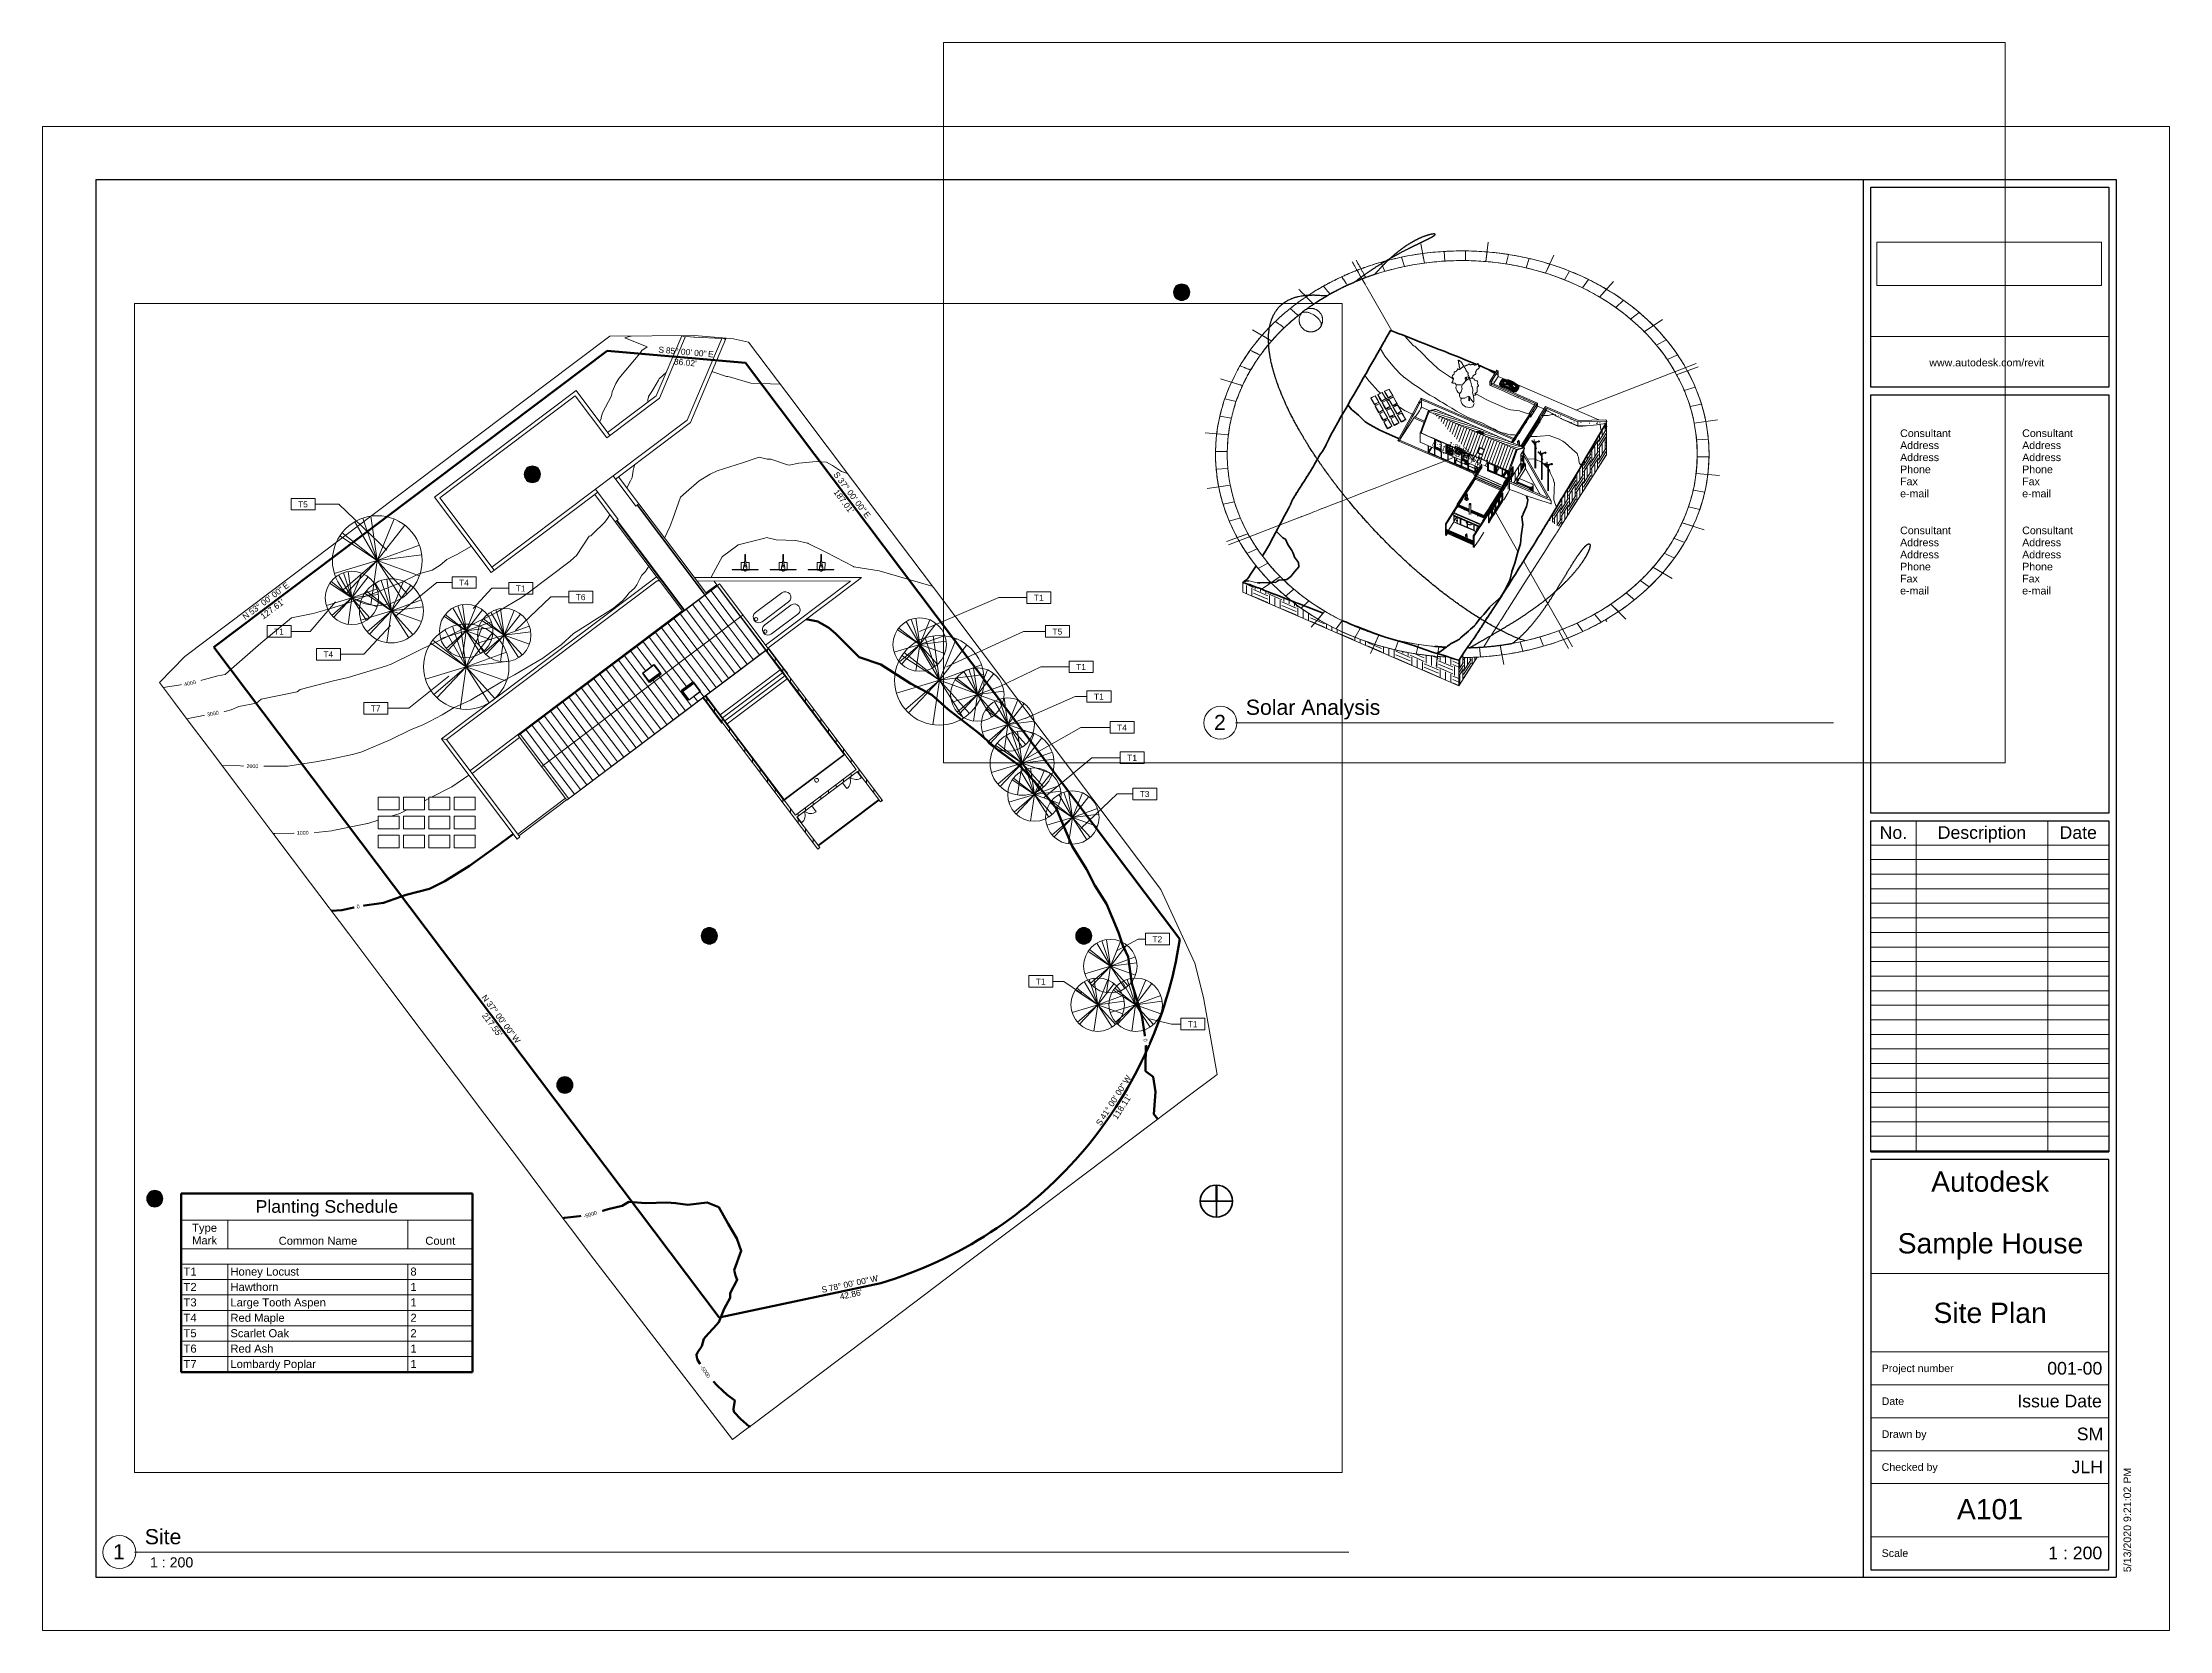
# Paper-space layout 'Layout1' of a CAD drawing. Header units: millimetres. Extents: x 2 to 842, y -1 to 626.
# The model-space entities are those that its viewports show. They can reach past a viewport. Long polylines and large blocks are cut down to what shows.
import ezdxf

# ---------------------------------------------------------------- set-up
doc = ezdxf.new("R2010")
doc.units = ezdxf.units.MM
for name, pattern in [('Dash', [6.35, 3.175, -3.175]), ('Double dash', [42.8625, 15.875, -4.7625, 6.35, -4.7625, 6.35, -4.7625]), ('Overhead', [3.96875, 2.38125, -1.5875])]:
    doc.linetypes.add(name, pattern=pattern)
for name, color, linetype, lineweight in [('A-ANNO-NOTE', 131, 'Continuous', 9), ('A-ANNO-NOTE-MEDM', 131, 'Continuous', 35), ('A-AREA', 32, 'Continuous', 9), ('A-DETL-GENF', 92, 'Continuous', 9), ('A-DETL-THIN', 151, 'Continuous', 9), ('A-DETL-WIDE', 214, 'Continuous', 50), ('A-DOOR', 31, 'Continuous', 9), ('A-DOOR-FRAM', 31, 'Continuous', 9), ('A-FLOR', 192, 'Continuous', 9), ('A-FLOR-HRAL', 11, 'Continuous', 9), ('A-GENM', 13, 'Continuous', 9), ('A-GLAZ', 151, 'Continuous', 9), ('A-GLAZ-CURT', 52, 'Continuous', 9), ('A-GLAZ-CWMG', 51, 'Continuous', 9), ('A-ROOF', 132, 'Continuous', 9), ('A-ROOF-PATT', 132, 'Continuous', 9), ('A-WALL', 113, 'Continuous', 9), ('A-WALL-PATT', 111, 'Continuous', 9), ('C-BLDG-PADS', 91, 'Continuous', 9), ('C-PROP-LINE', 91, 'Double dash', 50), ('C-PROP-LINE-IDEN', 91, 'Continuous', 9), ('C-TOPO', 7, 'Continuous', 9), ('C-TOPO-LABL', 7, 'Continuous', 9), ('C-TOPO-MAJR', 7, 'Continuous', 50), ('C-TOPO-MINR', 7, 'Continuous', 9), ('E-ELEC-EQPM', 71, 'Continuous', 9), ('G-ANNO-SCHD', 231, 'Continuous', 9), ('G-ANNO-TTLB', 6, 'Continuous', 9), ('G-ANNO-TTLB-MEDM', 33, 'Continuous', 25), ('G-ANNO-TTLB-THIN', 151, 'Continuous', 9), ('I-FURN', 30, 'Continuous', 9), ('L-PLNT', 71, 'Continuous', 9), ('L-PLNT-IDEN', 3, 'Continuous', 9), ('L-SITE', 91, 'Continuous', 9), ('L-SITE-HDLN', 91, 'Dash', 9), ('L-SITE-WALL', 31, 'Continuous', 9), ('P-SANR-FIXT', 6, 'Continuous', 9), ('Q-CASE', 31, 'Continuous', 9), ('S-COLS', 52, 'Continuous', 9), ('S-FNDN', 32, 'Continuous', 9), ('S-STRS', 31, 'Continuous', 9)]:
    doc.layers.add(name, color=color, linetype=linetype, lineweight=lineweight)
doc.layers.add('G-ANNO-NPLT', color=191, linetype='Continuous', plot=False)
doc.styles.add('Arial', font='arial.ttf', dxfattribs={"height": 300})
doc.styles.add('Arial_1', font='arial.ttf', dxfattribs={"height": 476.25})
doc.styles.add('Arial_10', font='arial.ttf', dxfattribs={"height": 6})
doc.styles.add('Arial_11', font='arial.ttf', dxfattribs={"height": 3.175})
doc.styles.add('Arial_2', font='arial.ttf', dxfattribs={"height": 1299.495981})
doc.styles.add('Arial_3', font='arial.ttf', dxfattribs={"height": 1020.270592})
doc.styles.add('Arial_4', font='arial.ttf', dxfattribs={"height": 927.51872})
doc.styles.add('Arial_5', font='arial.ttf', dxfattribs={"height": 1476.402156})
doc.styles.add('Arial_6', font='arial.ttf', dxfattribs={"height": 3})
doc.styles.add('Arial_7', font='arial.ttf', dxfattribs={"height": 5})
doc.styles.add('Arial_8', font='arial.ttf', dxfattribs={"height": 8})
doc.styles.add('Arial_9', font='arial.ttf', dxfattribs={"height": 4})
doc.styles.add('Arial_B', font='arialbd.ttf', dxfattribs={"height": 4.464844})
picture_1 = doc.add_image_def('image1.png', size_in_pixel=(1063, 206))
pattern_1 = [(90, (0, 0), (-600, 4e-14), [])]
pattern_2 = [(57.425, (181628.4, -12577.8), (1478.838, 4114.31), [2746.7, -2746.7]), (57.425, (181628.4, -11902.9), (1478.838, 4114.31), [2746.7, -2746.7]), (57.425, (181628.4, -11228), (1478.838, 4114.31), [2746.7, -2746.7]), (90, (181813.3, -10713.7), (-1478.825, -514.913), [1799.7, -1799.7]), (90, (182367.9, -9845.7), (-1478.825, -514.913), [1799.7, -1799.7]), (90, (182922.4, -8977.7), (-1478.825, -514.913), [1799.7, -1799.7])]
pattern_3 = [(336.557, (201598.67, 32344.2), (3596.25, -983.536), [161.7, -21397.22]), (336.557, (201598.67, 32344.2), (3596.25, -983.536), [-161.69, -2778.16, -18619.06]), (336.557, (201598.67, 32344.2), (3596.25, -983.536), [-2939.85, 161.69, -18457.37]), (336.557, (201598.67, 32344.2), (3596.25, -983.536), [-3101.54, -2778.16, -15679.21]), (336.557, (201598.67, 32344.2), (3596.25, -983.536), [-5879.7, 161.69, -15517.52]), (336.557, (201598.67, 32344.2), (3596.25, -983.536), [-6041.4, -5718.01, -9799.5]), (336.557, (201598.67, 32344.2), (3596.25, -983.536), [-11759.41, 161.69, -9637.82]), (336.557, (201598.67, 32344.2), (3596.25, -983.536), [-11921.1, -2778.16, -6859.65]), (336.557, (201598.67, 32344.2), (3596.25, -983.536), [-14699.26, 161.69, -6697.96]), (336.557, (201598.67, 32344.2), (3596.25, -983.536), [-14860.95, -1798.21, -4899.75]), (336.557, (201598.67, 32344.2), (3596.25, -983.536), [-16659.16, 161.69, -4738.06]), (336.557, (201598.67, 32344.2), (3596.25, -983.536), [-16820.85, -4738.06]), (122.945, (202947.26, 32047.37), (-2576.741, 2824.376), [136.4, -18048.78]), (122.945, (202947.26, 32047.37), (-2576.741, 2824.376), [-136.39, -2343.4, -15705.38]), (122.945, (202947.26, 32047.37), (-2576.741, 2824.376), [-2479.8, 136.39, -15568.99]), (122.945, (202947.26, 32047.37), (-2576.741, 2824.376), [-2616.18, -2343.4, -13225.58]), (122.945, (202947.26, 32047.37), (-2576.741, 2824.376), [-4959.59, 136.39, -13089.19]), (122.945, (202947.26, 32047.37), (-2576.741, 2824.376), [-5095.98, -4823.2, -8265.99]), (122.945, (202947.26, 32047.37), (-2576.741, 2824.376), [-9919.18, 136.39, -8129.6]), (122.945, (202947.26, 32047.37), (-2576.741, 2824.376), [-10055.57, -2343.4, -5786.19]), (122.945, (202947.26, 32047.37), (-2576.741, 2824.376), [-12398.98, 136.39, -5649.8]), (122.945, (202947.26, 32047.37), (-2576.741, 2824.376), [-12535.37, -1516.81, -4133]), (122.945, (202947.26, 32047.37), (-2576.741, 2824.376), [-14052.18, 136.39, -3996.6]), (122.945, (202947.26, 32047.37), (-2576.741, 2824.376), [-14188.57, -3996.6]), (214.053, (203396.8, 33004.25), (-1019.518, -1840.854), [89.52, -11847.07]), (214.053, (203396.8, 33004.25), (-1019.518, -1840.854), [-89.52, -1538.2, -10308.88]), (214.053, (203396.8, 33004.25), (-1019.518, -1840.854), [-1627.72, 89.52, -10219.35]), (214.053, (203396.8, 33004.25), (-1019.518, -1840.854), [-1717.24, -1538.2, -8681.16]), (214.053, (203396.8, 33004.25), (-1019.518, -1840.854), [-3255.43, 89.52, -8591.64]), (214.053, (203396.8, 33004.25), (-1019.518, -1840.854), [-3344.96, -3165.91, -5425.73]), (214.053, (203396.8, 33004.25), (-1019.518, -1840.854), [-6510.87, 89.52, -5336.2]), (214.053, (203396.8, 33004.25), (-1019.518, -1840.854), [-6600.4, -1538.2, -3798]), (214.053, (203396.8, 33004.25), (-1019.518, -1840.854), [-8138.59, 89.52, -3708.48]), (214.053, (203396.8, 33004.25), (-1019.518, -1840.854), [-8228.11, -995.62, -2712.86]), (214.053, (203396.8, 33004.25), (-1019.518, -1840.854), [-9223.73, 89.52, -2623.34]), (214.053, (203396.8, 33004.25), (-1019.518, -1840.854), [-9313.26, -2623.34])]
pattern_4 = [(1.846, (172901.35, 30204.87), (4060.89, 706.787), [167.6, -2879.65, -19299.26]), (1.846, (172901.35, 30204.87), (4060.89, 706.787), [-3047.25, 167.6, -2879.65, -16252.01]), (1.846, (172901.35, 30204.87), (4060.89, 706.787), [-6094.5, 167.6, -5926.905, -10157.51]), (1.846, (172901.35, 30204.87), (4060.89, 706.787), [-12189.01, 167.6, -2879.65, -7110.255]), (1.846, (172901.35, 30204.87), (4060.89, 706.787), [-15236.26, 167.6, -1863.9, -5078.75]), (1.846, (172901.35, 30204.87), (4060.89, 706.787), [-17267.76, 167.6, -4911.15]), (136.459, (174424.2, 30541.9), (-2909.649, 1613.3), [115.54, -15290.3]), (136.459, (174424.2, 30541.9), (-2909.649, 1613.3), [-115.54, -1985.25, -13305.04]), (136.459, (174424.2, 30541.9), (-2909.649, 1613.3), [-2100.8, 115.54, -13189.5]), (136.459, (174424.2, 30541.9), (-2909.649, 1613.3), [-2216.34, -1985.25, -11204.25]), (136.459, (174424.2, 30541.9), (-2909.649, 1613.3), [-4201.59, 115.54, -11088.7]), (136.459, (174424.2, 30541.9), (-2909.649, 1613.3), [-4317.14, -4086.05, -7002.65]), (136.459, (174424.2, 30541.9), (-2909.649, 1613.3), [-8403.18, 115.54, -6887.11]), (136.459, (174424.2, 30541.9), (-2909.649, 1613.3), [-8518.73, -1985.25, -4901.86]), (136.459, (174424.2, 30541.9), (-2909.649, 1613.3), [-10503.98, 115.54, -4786.31]), (136.459, (174424.2, 30541.9), (-2909.649, 1613.3), [-10619.52, -1284.99, -3501.33]), (136.459, (174424.2, 30541.9), (-2909.649, 1613.3), [-11904.51, 115.54, -3385.78]), (136.459, (174424.2, 30541.9), (-2909.649, 1613.3), [-12020.05, -3385.78]), (225.42, (174931.8, 31710.05), (-1151.226, -2320.044), [119.33, -15790.83]), (225.42, (174931.8, 31710.05), (-1151.226, -2320.044), [-119.33, -2050.24, -13740.58]), (225.42, (174931.8, 31710.05), (-1151.226, -2320.044), [-2169.57, 119.33, -13621.26]), (225.42, (174931.8, 31710.05), (-1151.226, -2320.044), [-2288.89, -2050.24, -11571.02]), (225.42, (174931.8, 31710.05), (-1151.226, -2320.044), [-4339.13, 119.33, -11451.7]), (225.42, (174931.8, 31710.05), (-1151.226, -2320.044), [-4458.46, -4219.8, -7231.89]), (225.42, (174931.8, 31710.05), (-1151.226, -2320.044), [-8678.26, 119.33, -7112.56]), (225.42, (174931.8, 31710.05), (-1151.226, -2320.044), [-8797.59, -2050.24, -5062.32]), (225.42, (174931.8, 31710.05), (-1151.226, -2320.044), [-10847.83, 119.33, -4943]), (225.42, (174931.8, 31710.05), (-1151.226, -2320.044), [-10967.16, -1327.05, -3615.94]), (225.42, (174931.8, 31710.05), (-1151.226, -2320.044), [-12294.21, 119.33, -3496.62]), (225.42, (174931.8, 31710.05), (-1151.226, -2320.044), [-12413.53, -3496.62])]

psp = doc.layouts.get("Layout1")

# ---------------------------------------------------------------- texts
at = {"layer": 'G-ANNO-SCHD', "line_spacing_factor": 0.941778}
for s, insert, char_height, width, attachment_point, style in [('No.', (733.47, 316.65), 5, 12.9776, 2, 'Arial_7'), ('Description', (768.44, 316.65), 5, 41.6875, 2, 'Arial_7'), ('Date', (806.47, 316.65), 5, 17.6299, 2, 'Arial_7'), ('Planting Schedule', (114.78, 168.95), 5, 67.3366, 2, 'Arial_7'), ('Type\\PMark', (66.49, 159.64), 3.175, 11.7385, 2, 'Arial_11'), ('Common Name', (111.28, 154.5), 3.175, 37.0424, 2, 'Arial_11'), ('Count', (159.58, 154.5), 3.175, 14.1484, 2, 'Arial_11'), ('T1', (58.19, 142.33), 3.175, 6.1802, 1, 'Arial_11'), ('T2', (58.19, 136.25), 3.175, 6.1802, 1, 'Arial_11'), ('Honey Locust', (76.69, 142.33), 3.175, 32.3004, 1, 'Arial_11'), ('Hawthorn', (76.69, 136.25), 3.175, 22.5442, 1, 'Arial_11'), ('8', (147.78, 142.33), 3.17, 2.9541, 1, 'Arial_11'), ('1', (147.78, 136.25), 3.17, 2.9541, 1, 'Arial_11'), ('T3', (58.19, 130.16), 3.175, 6.1802, 1, 'Arial_11'), ('Large Tooth Aspen', (76.69, 130.16), 3.175, 45.1272, 1, 'Arial_11'), ('1', (147.78, 130.16), 3.17, 2.9541, 1, 'Arial_11'), ('T4', (58.19, 124.08), 3.175, 6.1802, 1, 'Arial_11'), ('T5', (58.19, 117.99), 3.175, 6.1802, 1, 'Arial_11'), ('Scarlet Oak', (76.69, 117.99), 3.175, 27.6749, 1, 'Arial_11'), ('Red Maple', (76.69, 124.08), 3.175, 25.6149, 1, 'Arial_11'), ('2', (147.78, 124.08), 3.17, 2.9541, 1, 'Arial_11'), ('2', (147.78, 117.99), 3.17, 2.9541, 1, 'Arial_11'), ('T6', (58.19, 111.91), 3.175, 6.1802, 1, 'Arial_11'), ('Red Ash', (76.69, 111.91), 3.175, 20.3286, 1, 'Arial_11'), ('1', (147.78, 111.91), 3.17, 2.9541, 1, 'Arial_11'), ('T7', (58.19, 105.82), 3.175, 6.1802, 1, 'Arial_11'), ('Lombardy Poplar', (76.69, 105.82), 3.175, 40.2297, 1, 'Arial_11'), ('1', (147.78, 105.82), 3.17, 2.9541, 1, 'Arial_11')]:
    psp.add_mtext(s, dxfattribs=dict(at, insert=insert, char_height=char_height, width=width, attachment_point=attachment_point, style=style))
at = {"layer": 'G-ANNO-TTLB', "attachment_point": 1}
for s, insert, char_height, width, style in [('Solar Analysis', (477.72, 366.62), 6, 64.616, 'Arial_10'), ('2', (465.16, 360.63), 6, 5.692, 'Arial_10'), ('Autodesk', (748.39, 180.27), 8, 56.038, 'Arial_8'), ('Sample House', (735.16, 155.91), 8, 88.1055, 'Arial_8'), ('Site Plan', (749.31, 128.44), 8, 53.7932, 'Arial_8'), ('001-00', (794.23, 105.05), 5, 26.9367, 'Arial_7'), ('Issue Date', (782.4, 92.11), 5, 41.2869, 'Arial_7'), ('SM', (805.89, 79.11), 5, 12.827, 'Arial_7'), ('JLH', (803.83, 66.11), 5, 15.3122, 'Arial_7'), ('A101', (758.57, 50.9), 8, 31.346, 'Arial_8'), ('Site', (42.88, 39.04), 6, 17.6371, 'Arial_10'), ('1', (30.32, 33.05), 6, 5.692, 'Arial_10'), (' 1 : 200', (43.39, 27.9), 4, 22.7679, 'Arial_9'), (' 1 : 200', (792.66, 32.11), 5, 28.8607, 'Arial_7')]:
    psp.add_mtext(s, dxfattribs=dict(at, insert=insert, char_height=char_height, width=width, style=style))

msp = doc.modelspace()

# ---------------------------------------------------------------- texts
at = {"color": 30, "lineweight": 9, "attachment_point": 1, "rotation": 336.55721, "line_spacing_factor": 0.941778}
for s, insert, char_height, width, style in [('6:31 AM', (175689, 1826), 1020.3, 6362.25, 'Arial_3'), ('5:16 AM', (178600, 1266), 927.5, 5783.87, 'Arial_4'), ('1:31 PM', (178939, 1797), 927.5, 5783.87, 'Arial_4'), ('April 8', (180825, 486), 1299.5, 6168.14, 'Arial_2'), ('March 1', (180825, 486), 1299.5, 7832.55, 'Arial_2'), ('March 1', (180825, 486), 1299.5, 7832.55, 'Arial_2'), ('5:49 PM', (180381, -208), 1020.3, 6362.25, 'Arial_3')]:
    msp.add_mtext(s, dxfattribs=dict(at, insert=insert, char_height=char_height, width=width, style=style))
at = {"color": 20, "lineweight": 9, "insert": (178600, 1266), "char_height": 927.5, "width": 5783.87, "attachment_point": 1, "rotation": 336.55721, "line_spacing_factor": 0.941778, "style": 'Arial_4'}
msp.add_mtext('6:15 PM', dxfattribs=at)
at = {"lineweight": 9, "char_height": 1476, "attachment_point": 1, "rotation": 336.55721, "line_spacing_factor": 0.941778, "style": 'Arial_5'}
for s, insert, width in [('W', (179953, 954), 2486.75), ('N', (180209, 843), 1791.53), ('S', (180258, 822), 1657.84), ('E', (180258, 822), 1657.84)]:
    msp.add_mtext(s, dxfattribs=dict(at, insert=insert, width=width))
at = {"layer": 'C-PROP-LINE-IDEN', "attachment_point": 1, "style": 'Arial_1'}
for s, insert, char_height, width, rotation in [('S', (3999, 29129), 476, 545.15, 355), ('85° 00\' 00"', (4585, 29077), 476.25, 3912.23, 355), ('E', (7914, 28786), 476, 545.15, 355), ("36.02'", (5225, 28186), 476.2, 2180.59, 355), ('S', (18144, 19299), 476, 545.15, 307), ('37° 00\' 00"', (18498, 18829), 476.25, 3912.23, 307), ("187.01'", (18152, 17906), 476.2, 2629.53, 307), ('E', (20509, 16161), 476, 545.15, 307), ('53° 00\' 00"', (-28445, 8283), 476.25, 3912.23, 37), ('E', (-25776, 10295), 476, 545.15, 37), ("127.61'", (-27521, 7937), 476.2, 2629.53, 37), ('N', (-28947, 7905), 476, 593.25, 37), ('N', (-9648, -22006), 476, 593.25, 307), ("217.55'", (-9616, -23432), 476.2, 2629.53, 307), ('37° 00\' 00"', (-9270, -22508), 476.25, 3912.23, 307), ('W', (-7259, -25177), 476, 801.69, 307), ('W', (40612, -28894), 476, 801.69, 57.45221), ('41° 00\' 00"', (38814, -31711), 476.25, 3912.23, 57.45221), ("118.11'", (39800, -31713), 476.2, 2629.53, 57.45221), ('S', (38497, -32207), 476, 545.15, 57.45221), ('S', (16807, -45156), 476, 545.15, 12), ('78° 00\' 00"', (17383, -45033), 476.25, 3912.23, 12), ("42.86'", (18255, -45699), 476.2, 2180.59, 12), ('W', (20651, -44338), 476, 801.69, 12)]:
    msp.add_mtext(s, dxfattribs=dict(at, insert=insert, char_height=char_height, width=width, rotation=rotation))
at = {"layer": 'L-PLNT-IDEN', "char_height": 476.2, "width": 945.99, "attachment_point": 1, "style": 'Arial_1'}
for s, insert in [('T5', (-24493, 16904)), ('T4', (-11773, 10714)), ('T1', (-7300, 10258)), ('T6', (-2560, 9573)), ('T1', (33624, 9523)), ('T1', (-26387, 6853)), ('T5', (35092, 6853)), ('T4', (-22491, 5050)), ('T1', (36967, 4058)), ('T1', (38374, 1713)), ('T7', (-18752, 778)), ('T4', (40204, -727)), ('T1', (41001, -3119)), ('T3', (41986, -5980)), ('T2', (42991, -17450)), ('T1', (33778, -20791)), ('T1', (45780, -24157))]:
    msp.add_mtext(s, dxfattribs=dict(at, insert=insert))

# ---------------------------------------------------------------- blocks, each defined once
blk = doc.blocks.new('A1 metric - A1 metric-382615-Site Plan')
at = {"layer": 'G-ANNO-TTLB-MEDM'}
for p, q in [((23.5, 572), (23.5, 20)), ((23.5, 572), (821.5, 572)), ((721.5, 572), (721.5, 20)), ((821.5, 572), (821.5, 20)), ((724.5, 490), (724.5, 569)), ((724.5, 569), (818.5, 569)), ((818.5, 569), (818.5, 490)), ((818.5, 490), (724.5, 490)), ((724.5, 321.76), (724.5, 487)), ((724.5, 487), (818.5, 487)), ((818.5, 487), (818.5, 321.76)), ((818.5, 321.76), (724.5, 321.76)), ((724.5, 188), (724.5, 318.76)), ((724.5, 318.76), (818.5, 318.76)), ((818.5, 318.76), (818.5, 188)), ((724.5, 188), (818.5, 188)), ((818.5, 185), (724.5, 185)), ((724.5, 185), (724.5, 23)), ((818.5, 23), (818.5, 185)), ((23.5, 20), (821.5, 20)), ((724.5, 23), (818.5, 23))]:
    blk.add_line(p, q, dxfattribs=at)
at = {"layer": 'G-ANNO-TTLB-THIN'}
for p, q in [((2.5, 593), (2.5, -1)), ((842.5, 593), (2.5, 593)), ((842.5, -1), (842.5, 593)), ((724.5, 510), (818.5, 510)), ((724.5, 140), (818.5, 140)), ((724.5, 109), (818.5, 109)), ((724.5, 96), (818.5, 96)), ((724.5, 83), (818.5, 83)), ((724.5, 70), (818.5, 70)), ((724.5, 57), (818.5, 57)), ((724.5, 36), (818.5, 36)), ((2.5, -1), (842.5, -1))]:
    blk.add_line(p, q, dxfattribs=at)
at = {"layer": 'G-ANNO-TTLB', "char_height": 3, "attachment_point": 1, "style": 'Arial_6'}
for s, insert, width in [('www.autodesk.com/revit', (747.65, 501.24), 56.3586), ('Consultant', (736.13, 473.35), 24.692), ('Consultant', (784.34, 473.35), 24.692), ('Address', (736.13, 468.59), 18.9198), ('Address', (736.13, 463.83), 18.9198), ('Address', (784.34, 468.59), 18.9198), ('Address', (784.34, 463.83), 18.9198), ('Phone', (736.13, 459.06), 14.9916), ('Fax', (736.13, 454.3), 8.4979), ('Phone', (784.34, 459.06), 14.9916), ('Fax', (784.34, 454.3), 8.4979), ('e-mail', (736.13, 449.54), 14.1097), ('e-mail', (784.34, 449.54), 14.1097), ('Address', (736.13, 430.21), 18.9198), ('Consultant', (736.13, 434.97), 24.692), ('Address', (784.34, 430.21), 18.9198), ('Consultant', (784.34, 434.97), 24.692), ('Address', (736.13, 425.44), 18.9198), ('Phone', (736.13, 420.68), 14.9916), ('Address', (784.34, 425.44), 18.9198), ('Phone', (784.34, 420.68), 14.9916), ('Fax', (736.13, 415.92), 8.4979), ('Fax', (784.34, 415.92), 8.4979), ('e-mail', (736.13, 411.16), 14.1097), ('e-mail', (784.34, 411.16), 14.1097), ('Project number', (728.85, 104.04), 35.1941), ('Date', (728.85, 91.05), 10.903), ('Drawn by', (728.85, 78.04), 21.7257), ('Checked by', (728.85, 65.04), 27.2574), ('Scale', (728.85, 31.05), 12.9072)]:
    blk.add_mtext(s, dxfattribs=dict(at, insert=insert, width=width))
at = {"layer": 'G-ANNO-TTLB'}
image = blk.add_image(picture_1, insert=(726.92, 530.16), size_in_units=(88.77, 17.2), dxfattribs=at)
image.dxf.flags = 7
blk = doc.blocks.new('Viewport - M_View Title-4169-Site Plan')
at = {"layer": 'G-ANNO-TTLB'}
for start, end in [(360, 180), (180, 0)]:
    blk.add_arc((-6, 0), 6.5, start, end, dxfattribs=at)
blk = doc.blocks.new('Help Button - Select for Help Link-961908-Site Plan')
at = {"layer": 'A-ANNO-NOTE'}
h = blk.add_hatch(color=256, dxfattribs=at)
edge = h.paths.add_edge_path(flags=0)
edge.add_arc((0, 0), 3.17, 0, 180)
edge.add_arc((0, 0), 3.17, 180, 360)
at = {"layer": 'A-ANNO-NOTE', "lineweight": 25}
for start, end in [(360, 180), (180, 360)]:
    blk.add_arc((0, 0), 3.18, start, end, dxfattribs=at)
at = {"layer": 'A-ANNO-NOTE', "insert": (-1.94, 2.16), "char_height": 4.4648, "width": 4.5696, "attachment_point": 1, "style": 'Arial_B'}
blk.add_mtext('\\fArial|b1|i0|c0|p34|;?', dxfattribs=at)
blk = doc.blocks.new('M_Wind Power Generator - 9 Meters High-397393-Site')
at = {"layer": 'C-BLDG-PADS'}
for p, q in [((-305, -305), (-305, 305)), ((-305, 305), (-48, 305)), ((48, 305), (305, 305)), ((305, -305), (305, 305)), ((-129, -305), (-305, -305)), ((305, -305), (129, -305))]:
    blk.add_line(p, q, dxfattribs=at)
at = {"layer": 'L-SITE'}
for start, end in [(360, 180), (180, 360)]:
    blk.add_arc((0, 0), 76.2, start, end, dxfattribs=at)
at = {"layer": 'L-SITE-HDLN'}
for p, q in [((19, 928), (-19, 928)), ((-19, 928), (-19, 519)), ((19, 928), (19, 519)), ((-1026, -279), (-1026, -254)), ((-1026, -254), (1016, -254)), ((1016, -279), (-1026, -279)), ((1016, -254), (1016, -279))]:
    blk.add_line(p, q, dxfattribs=at)
for centre, radius, start, end in [((-4904, 1264), 4960, 344.34923, 347.65077), ((-18960, 2337), 19020, 353.56005, 354.43995), ((-57, 519), 37.5, 317.3599, 360), ((57, 519), 37.5, 180, 222.6401), ((18960, 2337), 19020, 185.56005, 186.43995), ((4904, 1264), 4960, 192.34923, 195.65077), ((420, -189), 561, 168.12578, 191.87422), ((2, -227), 152, 210.80528, 269.19472), ((-2, -227), 152, 270.80528, 329.19472), ((-420, -189), 561, 348.12578, 11.87422)]:
    blk.add_arc(centre, radius, start, end, dxfattribs=at)
blk = doc.blocks.new('M_Skylight - 1180 x 1170mm-507058-Site')
at = {"layer": 'A-GLAZ'}
for p, q in [((3624, 4019), (2711, 3330)), ((3609, 3975), (2757, 3332)), ((3609, 3975), (2757, 3332)), ((4076, 3355), (3609, 3975)), ((4076, 3355), (3609, 3975)), ((4123, 3357), (3624, 4019)), ((3672, 3980), (3657, 3975)), ((4183, 3302), (3672, 3980)), ((2711, 3330), (3210, 2669)), ((2744, 3287), (2735, 3274)), ((2735, 3274), (3246, 2596)), ((2757, 3332), (3224, 2713)), ((2757, 3332), (3224, 2713)), ((3210, 2669), (4123, 3357)), ((3210, 2669), (3221, 2654)), ((3221, 2654), (3243, 2625)), ((3224, 2713), (4076, 3355)), ((3224, 2713), (4076, 3355)), ((3243, 2625), (4156, 3313)), ((3243, 2625), (3246, 2596)), ((3246, 2596), (4183, 3302)), ((3292, 2581), (3268, 2612)), ((3292, 2581), (4184, 3254)), ((4123, 3357), (4134, 3342)), ((4134, 3342), (4156, 3313)), ((4156, 3313), (4183, 3302)), ((4161, 3285), (4184, 3254))]:
    blk.add_line(p, q, dxfattribs=at)
blk = doc.blocks.new('M_Skylight - 1180 x 1170mm-V1-Site')
at = {"layer": 'A-GLAZ'}
for p, q in [((6695, 2650), (5802, 1977)), ((6739, 2637), (5802, 1931)), ((5824, 1948), (5802, 1977)), ((5829, 1920), (5802, 1931)), ((5802, 1931), (6333, 1227)), ((6742, 2608), (5829, 1920)), ((5850, 1892), (5829, 1920)), ((5861, 1878), (5850, 1892)), ((6774, 2566), (5861, 1878)), ((5861, 1878), (6379, 1190)), ((6760, 2521), (5908, 1879)), ((6760, 2521), (5908, 1879)), ((5908, 1879), (6393, 1235)), ((5908, 1879), (6393, 1235)), ((6379, 1190), (7292, 1878)), ((6393, 1235), (7245, 1877)), ((6393, 1235), (7245, 1877)), ((6695, 2650), (6717, 2621)), ((6742, 2608), (6739, 2637)), ((7270, 1932), (6739, 2637)), ((6763, 2580), (6742, 2608)), ((7245, 1877), (6760, 2521)), ((7245, 1877), (6760, 2521)), ((6774, 2566), (6763, 2580)), ((7292, 1878), (6774, 2566)), ((7260, 1920), (7270, 1932)), ((6333, 1227), (6347, 1232))]:
    blk.add_line(p, q, dxfattribs=at)
blk = doc.blocks.new('Top Rail Type - Top Rail_Internal_-566601-Site')
at = {"layer": 'A-FLOR-HRAL'}
for p, q in [((7062, -18177), (13062, -18177)), ((13062, -18227), (7062, -18227))]:
    blk.add_line(p, q, dxfattribs=at)
blk = doc.blocks.new('Top Rail Type - Top Rail_Internal_-V2-Site')
at = {"layer": 'A-FLOR-HRAL'}
for p, q in [((7062, -18177), (13062, -18177)), ((7062, -18227), (13062, -18227))]:
    blk.add_line(p, q, dxfattribs=at)
blk = doc.blocks.new('fire place hang - fire place hang-785282-Site')
at = {"layer": 'A-GENM'}
for start, end in [(90, 270), (270, 90)]:
    blk.add_arc((0, 0), 150, start, end, dxfattribs=at)
blk = doc.blocks.new('Curtain Wall Dbl Glass - Curtain Wall Dbl Glass-910875-Site')
at = {"layer": 'A-DOOR'}
for p, q in [((-720, -202), (-720, -770.8)), ((720, -202), (720, -770.8))]:
    blk.add_line(p, q, dxfattribs=at)
for centre, start, end in [((-720, -50.8), 270, 347.86631), ((720, -50.8), 192.13369, 270)]:
    blk.add_arc(centre, 720, start, end, dxfattribs=at)
blk = doc.blocks.new('Photovoltaic-Panel-SolarWorld-SunModule-_235-240_ - SunModule SW 245 Silver Mono - 10 Deg_ Angle-776839-Site')
at = {"layer": 'E-ELEC-EQPM'}
for p, q in [((838.2, 990.6), (-838.2, 990.6)), ((-838.2, 990.6), (-838.2, 0)), ((-838.2, 0), (838.2, 0)), ((838.2, 0), (838.2, 990.6))]:
    blk.add_line(p, q, dxfattribs=at)
blk = doc.blocks.new('DC_Tankworks_PLM_5000L - 5000L 3500x900x1860-778223-Site')
at = {"layer": 'P-SANR-FIXT'}
for p, q in [((-1300, 450), (1300, 450)), ((1300, -450), (-1300, -450))]:
    blk.add_line(p, q, dxfattribs=at)
for centre, radius, start, end in [((-1300, 0), 450, 90, 270), ((-1575, 0), 130, 360, 180), ((-1575, 0), 130, 360, 180), ((1300, 0), 450, 270, 90), ((-1575, 0), 130, 180, 0), ((-1575, 0), 130, 180, 360)]:
    blk.add_arc(centre, radius, start, end, dxfattribs=at)
blk = doc.blocks.new('Top Rail Type - Top Rail_Internal_-931539-Site')
at = {"layer": 'A-FLOR-HRAL'}
for p, q in [((11817, 11873), (11867, 11873)), ((11817, 3078), (11817, 11873)), ((11867, 11873), (11867, 3078)), ((11867, 3078), (11817, 3078))]:
    blk.add_line(p, q, dxfattribs=at)
blk = doc.blocks.new('Top Rail Type - Top Rail_Internal_-V3-Site')
at = {"layer": 'A-FLOR-HRAL'}
for p, q in [((11867, 11873), (11817, 11873)), ((11817, 11873), (11817, 3078)), ((11867, 11873), (11867, 3078)), ((11867, 3078), (11817, 3078))]:
    blk.add_line(p, q, dxfattribs=at)
blk = doc.blocks.new('Top Rail Type - Top Rail_Internal_-931575-Site')
at = {"layer": 'A-FLOR-HRAL'}
for p, q in [((9777, 11873), (9827, 11873)), ((9777, 3078), (9777, 11873)), ((9827, 11873), (9827, 3078)), ((9827, 3078), (9777, 3078))]:
    blk.add_line(p, q, dxfattribs=at)
blk = doc.blocks.new('Top Rail Type - Top Rail_Internal_-V4-Site')
at = {"layer": 'A-FLOR-HRAL'}
for p, q in [((9827, 11873), (9777, 11873)), ((9777, 11873), (9777, 3078)), ((9827, 11873), (9827, 3078)), ((9827, 3078), (9777, 3078))]:
    blk.add_line(p, q, dxfattribs=at)
blk = doc.blocks.new('Top Rail Type - Top Rail_Internal_-932544-Site')
at = {"layer": 'A-FLOR-HRAL'}
for p, q in [((7049, -5302), (7049, -3404)), ((7099, -3404), (7099, -5302)), ((7049, -6202), (7049, -5302)), ((7049, -5302), (7099, -5302)), ((7049, -6511), (7049, -6202)), ((7049, -6202), (7099, -6202)), ((7099, -6511), (7049, -6511)), ((7099, -5302), (7099, -6202)), ((7099, -6202), (7099, -6511))]:
    blk.add_line(p, q, dxfattribs=at)
blk = doc.blocks.new('Top Rail Type - Top Rail_Internal_-V5-Site')
at = {"layer": 'A-FLOR-HRAL'}
for p, q in [((7049, -5302), (7049, -3404)), ((7099, -5302), (7099, -3404)), ((7049, -6202), (7049, -5302)), ((7049, -6511), (7049, -6202)), ((7049, -6511), (7099, -6511)), ((7099, -6202), (7099, -5302)), ((7099, -6511), (7099, -6202))]:
    blk.add_line(p, q, dxfattribs=at)
blk = doc.blocks.new('Top Rail Type - Top Rail_Internal_-933816-Site')
at = {"layer": 'A-FLOR-HRAL'}
for p, q in [((13024, -5302), (13024, -3404)), ((13074, -3404), (13074, -5302)), ((13024, -6202), (13024, -5302)), ((13024, -5302), (13074, -5302)), ((13024, -6516), (13024, -6202)), ((13024, -6202), (13074, -6202)), ((13074, -6516), (13024, -6516)), ((13074, -5302), (13074, -6202)), ((13074, -6202), (13074, -6516))]:
    blk.add_line(p, q, dxfattribs=at)
blk = doc.blocks.new('Top Rail Type - Top Rail_Internal_-V6-Site')
at = {"layer": 'A-FLOR-HRAL'}
for p, q in [((13024, -5302), (13024, -3404)), ((13074, -5302), (13074, -3404)), ((13024, -6202), (13024, -5302)), ((13024, -6516), (13024, -6202)), ((13024, -6516), (13074, -6516)), ((13074, -6202), (13074, -5302)), ((13074, -6516), (13074, -6202))]:
    blk.add_line(p, q, dxfattribs=at)
blk = doc.blocks.new('Top Rail Type - Top Rail_Internal_-934463-Site')
at = {"layer": 'A-FLOR-HRAL'}
for p, q in [((7049, -6512), (7099, -6512)), ((7049, -13727), (7049, -6512)), ((7099, -6512), (7099, -13677)), ((13027, -6522), (13077, -6522)), ((13027, -13677), (13027, -6522)), ((13077, -6522), (13077, -13727)), ((13077, -13727), (7049, -13727)), ((7099, -13677), (13027, -13677))]:
    blk.add_line(p, q, dxfattribs=at)
blk = doc.blocks.new('Top Rail Type - Top Rail_Internal_-V7-Site')
at = {"layer": 'A-FLOR-HRAL'}
for p, q in [((7099, -6512), (7049, -6512)), ((7049, -6512), (7049, -13727)), ((7099, -6512), (7099, -13677)), ((13027, -6522), (13077, -6522)), ((13027, -13677), (13027, -6522)), ((13077, -13727), (13077, -6522)), ((7049, -13727), (13077, -13727)), ((7099, -13677), (13027, -13677))]:
    blk.add_line(p, q, dxfattribs=at)
blk = doc.blocks.new('RPC Tree - Deciduous - Scarlet Oak - 42_-946020-Site')
at = {"layer": 'L-PLNT'}
for q in [(-502, 3506), (-2959, 1947), (-2778, 2197), (-1781, 3061), (-1133, 3356), (1332, 3282), (2168, 2801), (-3392, -1019), (-2682, -2313), (-2427, -2580), (-503, -3506), (3329, 1208), (3513, 452), (1912, -2981), (2372, -2630), (3333, -1197)]:
    blk.add_line((0, 0), q, dxfattribs=at)
for start, end in [(360, 180), (180, 360)]:
    blk.add_arc((0, 0), 3542, start, end, dxfattribs=at)
blk = doc.blocks.new('RPC Tree - Deciduous - Honey Locust - 25_-946006-Site')
at = {"layer": 'L-PLNT'}
for q in [(-1060, 1822), (-674, 1997), (-299, 2087), (793, 1953), (-2019, -607), (-1761, 1159), (-1653, 1308), (-1597, -1377), (-1444, -1536), (-299, -2087), (1290, 1667), (1982, 719), (2091, 269), (1138, -1775), (1412, -1566), (1984, -712)]:
    blk.add_line((0, 0), q, dxfattribs=at)
for start, end in [(360, 180), (180, 360)]:
    blk.add_arc((0, 0), 2108, start, end, dxfattribs=at)
blk = doc.blocks.new('RPC Tree - Deciduous - Red Maple - 30_-946018-Site')
at = {"layer": 'L-PLNT'}
for q in [(-1272, 2186), (-809, 2397), (-359, 2504), (951, 2344), (1548, 2001), (-2423, -728), (-2113, 1391), (-1984, 1570), (-1916, -1652), (-1733, -1843), (-359, -2504), (2378, 863), (2509, 323), (1366, -2129), (1694, -1879), (2381, -855)]:
    blk.add_line((0, 0), q, dxfattribs=at)
for start, end in [(360, 180), (180, 0)]:
    blk.add_arc((0, 0), 2530, start, end, dxfattribs=at)
blk = doc.blocks.new('RPC Tree - Deciduous - Red Ash - 25_-945990-Site')
at = {"layer": 'L-PLNT'}
for q in [(-1060, 1822), (-674, 1997), (-299, 2087), (793, 1953), (-2019, -607), (-1761, 1159), (-1653, 1308), (-1597, -1377), (-1444, -1536), (-299, -2087), (1290, 1667), (1982, 719), (2091, 269), (1138, -1775), (1412, -1566), (1984, -712)]:
    blk.add_line((0, 0), q, dxfattribs=at)
for start, end in [(360, 180), (180, 360)]:
    blk.add_arc((0, 0), 2108, start, end, dxfattribs=at)
blk = doc.blocks.new('RPC Tree - Deciduous - Lombardy Poplar - 40_-946016-Site')
at = {"layer": 'L-PLNT'}
for q in [(-2818, 1854), (-2645, 2093), (-1697, 2915), (-1079, 3196), (-478, 3339), (1268, 3126), (2064, 2668), (-3230, -971), (-2555, -2203), (-2311, -2457), (-479, -3339), (3171, 1150), (3345, 431), (1821, -2839), (2259, -2505), (3175, -1140)]:
    blk.add_line((0, 0), q, dxfattribs=at)
for start, end in [(360, 180), (180, 360)]:
    blk.add_arc((0, 0), 3373, start, end, dxfattribs=at)
blk = doc.blocks.new('RPC Tree - Deciduous - Largetooth Aspen - 25_-946014-Site')
at = {"layer": 'L-PLNT'}
for q in [(-1060, 1822), (-674, 1997), (-299, 2087), (793, 1953), (-2019, -607), (-1761, 1159), (-1653, 1308), (-1597, -1377), (-1444, -1536), (-299, -2087), (1290, 1667), (1982, 719), (2091, 269), (1138, -1775), (1412, -1566), (1984, -712)]:
    blk.add_line((0, 0), q, dxfattribs=at)
for start, end in [(360, 180), (180, 360)]:
    blk.add_arc((0, 0), 2108, start, end, dxfattribs=at)
blk = doc.blocks.new('RPC Tree - Deciduous - Hawthorn - 25_-946004-Site')
at = {"layer": 'L-PLNT'}
for q in [(-1060, 1822), (-674, 1997), (-299, 2087), (793, 1953), (-2019, -607), (-1761, 1159), (-1653, 1308), (-1597, -1377), (-1444, -1536), (-299, -2087), (1290, 1667), (1982, 719), (2091, 269), (1138, -1775), (1412, -1566), (1984, -712)]:
    blk.add_line((0, 0), q, dxfattribs=at)
for start, end in [(360, 180), (180, 360)]:
    blk.add_arc((0, 0), 2108, start, end, dxfattribs=at)
blk = doc.blocks.new('Family - ___-947498-Site')
at = {"layer": 'C-PROP-LINE'}
for p, q in [((-21628, -43255), (-21628, 23055)), ((-21628, 23055), (17267, 23055)), ((17267, 23055), (25426, 15709)), ((25426, 15709), (25426, -41291)), ((-9788, -48776), (-21628, -43255))]:
    blk.add_line(p, q, dxfattribs=at)
blk.add_arc((1912, -17244), 33633, 249.64305, 314.35695, dxfattribs=at)
blk = doc.blocks.new('M_Wind Power Generator - 9 Meters High-397393-Solar Analysis')
at = {"layer": 'L-SITE'}
for p, q in [((14602, 1915), (14579, 1906)), ((14941, 1591), (14579, 1906)), ((14579, 1906), (14583, 1891)), ((14583, 1891), (14923, 1503)), ((14602, 1915), (14964, 1599)), ((15013, 2124), (14980, 1606)), ((15035, 2133), (15013, 2124)), ((15020, 2111), (15013, 2124)), ((15043, 2119), (15020, 2111)), ((15053, 1479), (15020, 2111)), ((15035, 2133), (15043, 2119)), ((15043, 2119), (15076, 1488)), ((15731, 1765), (15716, 1745)), ((15716, 1745), (15747, 1737)), ((15731, 1739), (15724, 1727)), ((15724, 1702), (15726, 1702)), ((15738, 1711), (15727, 1702)), ((15747, 1711), (15728, 1712)), ((15731, 1765), (15747, 1737)), ((15747, 1711), (15731, 1739)), ((15747, 1737), (15747, 1711)), ((15805, 1706), (15969, 1623)), ((15862, 1738), (15962, 1677)), ((15979, 1649), (15864, 1719)), ((15894, 1763), (15994, 1802)), ((15899, 1761), (15915, 1733)), ((15910, 1752), (15901, 1758)), ((15918, 1730), (16010, 1661)), ((15949, 1819), (15932, 1847)), ((16003, 1791), (15944, 1768)), ((15962, 1677), (15980, 1684)), ((16009, 1842), (15993, 1870)), ((15993, 1869), (16100, 1708)), ((15993, 1869), (16010, 1841)), ((15994, 1802), (16003, 1791)), ((16117, 1680), (16010, 1841)), ((16100, 1708), (16117, 1680)), ((14964, 1599), (14941, 1591)), ((15009, 1572), (15009, 1542)), ((15023, 1518), (15023, 1548)), ((15035, 1523), (15023, 1518)), ((15061, 1338), (15036, 1334)), ((15076, 1488), (15053, 1479)), ((15071, 1310), (15055, 1304)), ((15055, 1304), (15445, 371)), ((15060, 1338), (15081, 1283)), ((15088, 1287), (15067, 1342)), ((15091, 1347), (15099, 1327)), ((15115, 1333), (15092, 1324)), ((15449, 373), (15092, 1324)), ((15115, 1333), (15472, 382)), ((15193, 1351), (15193, 1125)), ((15193, 974), (15193, -3549)), ((15272, 1434), (15283, 1442)), ((15297, 1455), (15309, 1465)), ((15345, 719), (15345, 1351)), ((15345, -3540), (15345, 610)), ((15364, 1397), (15364, 1513)), ((15468, 380), (15445, 371)), ((15445, 371), (15449, 373)), ((15472, 382), (15449, 373)), ((15979, 1649), (15962, 1677)), ((15969, 1623), (16117, 1680)), ((16010, 1661), (15979, 1649))]:
    blk.add_line(p, q, dxfattribs=at)
for points in [[(15421, 1679, 0), (15532, 1706, 0), (15651, 1740, 0), (15705, 1756, 0)], [(15464, 1567, 0), (15564, 1622, 0), (15675, 1677, 0), (15726, 1702, 0)], [(15716, 1745, 0), (15712, 1752, 0), (15708, 1755, 0), (15705, 1756, 0)], [(15728, 1762, 0), (15715, 1757, 0), (15706, 1756, 0)], [(15726, 1702, 0), (15728, 1705, 0), (15728, 1710, 0), (15726, 1718, 0), (15724, 1728, 0), (15720, 1737, 0), (15716, 1745, 0)], [(15731, 1765, 0), (15801, 1788, 0), (15868, 1815, 0), (15932, 1847, 0)], [(15949, 1819, 0), (15884, 1787, 0), (15817, 1759, 0), (15747, 1737, 0)], [(15747, 1711, 0), (15761, 1712, 0), (15773, 1712, 0), (15783, 1711, 0), (15791, 1710, 0), (15798, 1708, 0), (15805, 1706, 0)], [(15864, 1719, 0), (15861, 1722, 0), (15859, 1726, 0), (15860, 1732, 0), (15862, 1737, 0), (15866, 1743, 0), (15871, 1749, 0), (15878, 1755, 0), (15886, 1759, 0), (15894, 1763, 0)], [(15901, 1758, 0), (15898, 1762, 0), (15898, 1766, 0)], [(15944, 1768, 0), (15936, 1765, 0), (15929, 1760, 0), (15923, 1754, 0), (15918, 1749, 0), (15915, 1743, 0), (15914, 1738, 0), (15915, 1733, 0), (15918, 1730, 0)], [(15932, 1847, 0), (15947, 1854, 0), (15959, 1860, 0), (15970, 1864, 0), (15978, 1867, 0), (15985, 1870, 0), (15990, 1871, 0), (15992, 1871, 0), (15993, 1869, 0)], [(16010, 1841, 0), (16009, 1842, 0), (16006, 1842, 0), (16001, 1841, 0), (15994, 1839, 0), (15986, 1836, 0), (15975, 1831, 0), (15963, 1826, 0), (15949, 1819, 0)], [(14946, 1560, 0), (14936, 1547, 0), (14929, 1534, 0), (14923, 1523, 0), (14920, 1513, 0), (14917, 1504, 0), (14916, 1497, 0), (14914, 1490, 0), (14914, 1484, 0), (14913, 1479, 0), (14913, 1474, 0), (14913, 1470, 0), (14913, 1466, 0), (14913, 1463, 0), (14914, 1459, 0), (14914, 1456, 0), (14914, 1454, 0), (14915, 1451, 0), (14915, 1449, 0), (14915, 1447, 0), (14916, 1445, 0), (14916, 1443, 0), (14916, 1441, 0), (14917, 1439, 0), (14917, 1438, 0), (14918, 1436, 0), (14918, 1435, 0), (14918, 1433, 0), (14919, 1432, 0), (14919, 1430, 0), (14920, 1429, 0), (14920, 1428, 0), (14921, 1426, 0), (14921, 1425, 0), (14921, 1424, 0), (14922, 1423, 0), (14922, 1421, 0), (14923, 1420, 0), (14923, 1419, 0), (14924, 1418, 0), (14924, 1416, 0), (14925, 1415, 0), (14926, 1414, 0), (14926, 1413, 0), (14927, 1411, 0), (14927, 1410, 0), (14928, 1409, 0), (14929, 1407, 0), (14930, 1406, 0), (14930, 1404, 0), (14931, 1403, 0)], [(15034, 1334, 0), (15017, 1338, 0), (15003, 1342, 0), (14992, 1347, 0), (14982, 1352, 0), (14975, 1356, 0), (14968, 1361, 0), (14963, 1365, 0), (14958, 1369, 0), (14954, 1373, 0), (14951, 1376, 0), (14948, 1379, 0), (14946, 1382, 0), (14944, 1385, 0), (14942, 1387, 0), (14940, 1390, 0), (14938, 1392, 0), (14937, 1394, 0), (14936, 1396, 0), (14934, 1398, 0), (14933, 1399, 0), (14932, 1401, 0), (14931, 1403, 0), (14931, 1403, 0)], [(14942, 1552, 0), (14940, 1570, 0), (14941, 1591, 0)], [(14944, 1557, 0), (14951, 1563, 0), (14963, 1558, 0), (14977, 1543, 0), (14993, 1518, 0)], [(14995, 1591, 0), (14963, 1572, 0), (14948, 1562, 0)], [(14964, 1599, 0), (14963, 1578, 0), (14964, 1571, 0)], [(14980, 1606, 0), (14994, 1593, 0), (15009, 1572, 0)], [(14993, 1518, 0), (15009, 1487, 0), (15024, 1451, 0), (15035, 1416, 0), (15043, 1384, 0), (15045, 1358, 0), (15043, 1341, 0), (15035, 1334, 0)], [(15016, 1530, 0), (15013, 1536, 0), (15009, 1542, 0)], [(15023, 1518, 0), (15020, 1524, 0), (15016, 1530, 0)], [(15023, 1548, 0), (15039, 1515, 0), (15053, 1479, 0)], [(15081, 1283, 0), (15069, 1289, 0), (15055, 1304, 0)], [(15060, 1338, 0), (15063, 1339, 0), (15067, 1342, 0)], [(15067, 1342, 0), (15079, 1344, 0), (15091, 1347, 0)], [(15421, 1679, 0), (15308, 1662, 0), (15200, 1652, 0), (15118, 1638, 0), (15069, 1624, 0)], [(15464, 1567, 0), (15370, 1503, 0), (15283, 1438, 0), (15213, 1393, 0), (15159, 1366, 0), (15106, 1348, 0), (15086, 1343, 0)], [(15092, 1324, 0), (15092, 1302, 0), (15088, 1287, 0)], [(15310, 1326, 0), (15286, 1320, 0), (15261, 1319, 0), (15237, 1323, 0), (15215, 1333, 0), (15196, 1347, 0), (15183, 1364, 0), (15177, 1377, 0)], [(15272, 1434, 0), (15291, 1436, 0), (15310, 1442, 0)], [(15310, 1442, 0), (15327, 1450, 0), (15341, 1461, 0), (15353, 1475, 0), (15360, 1490, 0), (15364, 1506, 0), (15364, 1512, 0)], [(15364, 1397, 0), (15364, 1391, 0), (15359, 1371, 0), (15347, 1353, 0), (15331, 1337, 0), (15310, 1326, 0)]]:
    blk.add_polyline3d(points, dxfattribs=at)
blk = doc.blocks.new('M_Wind Power Generator - 9 Meters High-V8-Solar Analysis')
at = {"layer": 'L-SITE'}
for p, q in [((15880, -321), (15857, -330)), ((16218, -646), (15857, -330)), ((15857, -330), (15860, -346)), ((15860, -346), (16200, -733)), ((15880, -321), (16241, -637)), ((16241, -637), (16218, -646)), ((16290, -112), (16257, -630)), ((16287, -664), (16287, -695)), ((16313, -103), (16290, -112)), ((16297, -126), (16290, -112)), ((16320, -117), (16297, -126)), ((16330, -757), (16297, -126)), ((16300, -719), (16300, -688)), ((16312, -713), (16300, -719)), ((16313, -103), (16320, -117)), ((16338, -898), (16313, -902)), ((16320, -117), (16353, -748)), ((16353, -748), (16330, -757)), ((16348, -926), (16332, -933)), ((16332, -933), (16722, -1865)), ((16337, -898), (16359, -953)), ((16366, -949), (16344, -895)), ((16368, -890), (16376, -909)), ((16392, -903), (16369, -912)), ((16726, -1863), (16369, -912)), ((16392, -903), (16749, -1854)), ((16459, -870), (16454, -859)), ((16470, -885), (16470, -1111)), ((16470, -1262), (16470, -5804)), ((16549, -802), (16560, -794)), ((16572, -784), (16572, -784)), ((16574, -782), (16586, -771)), ((16623, -1517), (16623, -886)), ((16623, -5793), (16623, -1627)), ((16642, -839), (16642, -724)), ((17008, -471), (16993, -491)), ((16993, -491), (17024, -500)), ((17008, -497), (17001, -509)), ((17001, -534), (17004, -534)), ((17016, -525), (17004, -534)), ((17024, -526), (17005, -525)), ((17008, -471), (17024, -500)), ((17024, -526), (17008, -497)), ((17024, -500), (17024, -526)), ((17082, -530), (17246, -614)), ((17140, -498), (17240, -559)), ((17256, -588), (17142, -518)), ((17171, -473), (17271, -434)), ((17176, -475), (17192, -504)), ((17187, -485), (17179, -478)), ((17195, -507), (17287, -575)), ((17226, -417), (17209, -389)), ((17280, -445), (17221, -468)), ((17240, -559), (17257, -553)), ((17256, -588), (17240, -559)), ((17246, -614), (17394, -557)), ((17287, -575), (17256, -588)), ((17287, -395), (17270, -366)), ((17271, -367), (17377, -528)), ((17271, -367), (17287, -395)), ((17271, -434), (17280, -445)), ((17394, -557), (17287, -395)), ((17377, -528), (17394, -557)), ((16745, -1856), (16722, -1865)), ((16722, -1865), (16726, -1863)), ((16749, -1854), (16726, -1863))]:
    blk.add_line(p, q, dxfattribs=at)
for points in [[(16223, -676, 0), (16213, -689, 0), (16206, -702, 0), (16201, -713, 0), (16197, -723, 0), (16194, -732, 0), (16193, -740, 0), (16192, -746, 0), (16191, -752, 0), (16191, -758, 0), (16190, -762, 0), (16190, -767, 0), (16190, -770, 0), (16191, -774, 0), (16191, -777, 0), (16191, -780, 0), (16191, -783, 0), (16192, -785, 0), (16192, -787, 0), (16192, -789, 0), (16193, -791, 0), (16193, -793, 0), (16194, -795, 0), (16194, -797, 0), (16194, -799, 0), (16195, -800, 0), (16195, -802, 0), (16196, -803, 0), (16196, -805, 0), (16196, -806, 0), (16197, -807, 0), (16197, -809, 0), (16198, -810, 0), (16198, -811, 0), (16199, -812, 0), (16199, -814, 0), (16200, -815, 0), (16200, -816, 0), (16201, -817, 0), (16201, -819, 0), (16202, -820, 0), (16202, -821, 0), (16203, -822, 0), (16203, -824, 0), (16204, -825, 0), (16205, -826, 0), (16205, -828, 0), (16206, -829, 0), (16207, -831, 0), (16208, -832, 0), (16208, -834, 0)], [(16311, -902, 0), (16294, -899, 0), (16280, -894, 0), (16269, -890, 0), (16260, -885, 0), (16252, -880, 0), (16245, -875, 0), (16240, -871, 0), (16235, -867, 0), (16232, -864, 0), (16228, -860, 0), (16225, -857, 0), (16223, -854, 0), (16221, -852, 0), (16219, -849, 0), (16217, -847, 0), (16215, -845, 0), (16214, -843, 0), (16213, -841, 0), (16212, -839, 0), (16210, -837, 0), (16209, -835, 0), (16209, -834, 0), (16208, -834, 0)], [(16219, -684, 0), (16217, -667, 0), (16218, -646, 0)], [(16221, -679, 0), (16228, -673, 0), (16240, -678, 0), (16254, -694, 0), (16271, -718, 0)], [(16273, -645, 0), (16240, -664, 0), (16225, -675, 0)], [(16241, -637, 0), (16240, -658, 0), (16241, -665, 0)], [(16257, -630, 0), (16271, -643, 0), (16287, -664, 0)], [(16271, -718, 0), (16287, -750, 0), (16301, -785, 0), (16313, -821, 0), (16320, -853, 0), (16323, -879, 0), (16320, -896, 0), (16313, -902, 0)], [(16294, -706, 0), (16290, -700, 0), (16287, -695, 0)], [(16300, -719, 0), (16297, -712, 0), (16294, -706, 0)], [(16300, -688, 0), (16316, -722, 0), (16330, -757, 0)], [(16359, -953, 0), (16347, -947, 0), (16332, -933, 0)], [(16337, -898, 0), (16341, -897, 0), (16344, -895, 0)], [(16344, -895, 0), (16356, -892, 0), (16368, -890, 0)], [(16698, -558, 0), (16585, -574, 0), (16477, -585, 0), (16396, -598, 0), (16346, -613, 0)], [(16741, -669, 0), (16647, -733, 0), (16560, -798, 0), (16490, -843, 0), (16436, -870, 0), (16383, -888, 0), (16363, -893, 0)], [(16369, -912, 0), (16369, -935, 0), (16366, -949, 0)], [(16587, -910, 0), (16563, -916, 0), (16538, -917, 0), (16514, -913, 0), (16492, -903, 0), (16474, -890, 0), (16460, -872, 0)], [(16549, -802, 0), (16569, -800, 0), (16587, -795, 0)], [(16587, -795, 0), (16604, -786, 0), (16619, -775, 0), (16630, -761, 0), (16638, -746, 0), (16641, -730, 0), (16642, -724, 0)], [(16642, -839, 0), (16641, -846, 0), (16636, -866, 0), (16625, -884, 0), (16608, -899, 0), (16587, -910, 0)], [(16698, -558, 0), (16809, -531, 0), (16928, -497, 0), (16983, -480, 0)], [(16741, -669, 0), (16841, -615, 0), (16952, -560, 0), (17004, -534, 0)], [(16993, -491, 0), (16989, -485, 0), (16985, -481, 0), (16982, -481, 0)], [(17005, -475, 0), (16992, -480, 0), (16983, -480, 0)], [(17004, -534, 0), (17005, -532, 0), (17005, -526, 0), (17004, -518, 0), (17001, -509, 0), (16997, -499, 0), (16993, -491, 0)], [(17008, -471, 0), (17078, -449, 0), (17145, -421, 0), (17209, -389, 0)], [(17226, -417, 0), (17161, -450, 0), (17094, -477, 0), (17024, -500, 0)], [(17024, -526, 0), (17039, -524, 0), (17050, -524, 0), (17060, -525, 0), (17068, -526, 0), (17075, -528, 0), (17082, -530, 0)], [(17142, -518, 0), (17138, -514, 0), (17137, -510, 0), (17137, -505, 0), (17139, -499, 0), (17143, -493, 0), (17148, -487, 0), (17155, -482, 0), (17163, -477, 0), (17171, -473, 0)], [(17179, -478, 0), (17176, -475, 0), (17175, -470, 0)], [(17221, -468, 0), (17214, -472, 0), (17206, -476, 0), (17200, -482, 0), (17195, -488, 0), (17192, -493, 0), (17191, -499, 0), (17192, -503, 0), (17195, -507, 0)], [(17209, -389, 0), (17224, -382, 0), (17236, -377, 0), (17247, -372, 0), (17255, -369, 0), (17262, -367, 0), (17267, -366, 0), (17270, -366, 0), (17271, -367, 0)], [(17287, -395, 0), (17286, -394, 0), (17283, -394, 0), (17278, -395, 0), (17272, -397, 0), (17263, -401, 0), (17252, -405, 0), (17240, -411, 0), (17226, -417, 0)]]:
    blk.add_polyline3d(points, dxfattribs=at)
blk = doc.blocks.new('Bathtub-TOTO-Nexus-FBF794S - 01 Cotton-496586-Solar Analysis')
at = {"layer": 'P-SANR-FIXT'}
for p, q in [((-2205, 148), (-2223, 195)), ((-2125, -116), (-2221, 171)), ((-2211, 361), (-2214, 353)), ((-2041, 537), (-2073, 520)), ((-2029, 2), (-1891, -58)), ((-1983, 58), (-2000, 66)), ((-1855, 0), (-1848, 17)), ((-1848, 17), (-1838, 33)), ((-1838, 33), (-1828, 45)), ((-1591, 502), (-1683, 543)), ((-1116, 297), (-1588, 501)), ((-1362, 59), (-1582, 150)), ((-1362, 59), (-1362, 59)), ((-1283, 273), (-1275, 265)), ((-1270, 256), (-1269, 247)), ((-2122, -124), (-2125, -116)), ((-2015, -253), (-2061, -216)), ((-2032, -22), (-1192, -386)), ((-1190, -377), (-2031, -13)), ((-1962, -282), (-2015, -253)), ((-1247, -592), (-1962, -282)), ((-1890, -58), (-1188, -363)), ((-1436, -188), (-1528, -149)), ((-1502, -150), (-1502, -161)), ((-1494, -129), (-1500, -139)), ((-1470, -145), (-1474, -155)), ((-1473, -166), (-1470, -174)), ((-1447, -176), (-1456, -179)), ((-1335, -230), (-1432, -190)), ((-1431, -191), (-1425, -190)), ((-1404, -202), (-1395, -197)), ((-1401, -172), (-1398, -164)), ((-1383, -187), (-1377, -179)), ((-1215, -606), (-1242, -594)), ((-1192, -386), (-1163, -398)), ((-1137, -396), (-1190, -377)), ((-1163, -398), (-1139, -405)), ((-1136, -308), (-1141, -307)), ((-1117, -315), (-1134, -309)), ((-1117, -401), (-1130, -398))]:
    blk.add_line(p, q, dxfattribs=at)
for points in [[(-2220, 337, 0), (-2228, 312, 0), (-2232, 285, 0), (-2234, 259, 0), (-2233, 233, 0), (-2230, 206, 0), (-2224, 180, 0), (-2215, 155, 0)], [(-2223, 195, 0), (-2231, 249, 0), (-2228, 302, 0)], [(-2199, 389, 0), (-2219, 335, 0), (-2227, 279, 0), (-2222, 223, 0), (-2205, 168, 0)], [(-2205, 373, 0), (-2210, 362, 0), (-2220, 337, 0)], [(-2220, 334, 0), (-2213, 355, 0), (-2208, 367, 0)], [(-2214, 154, 0), (-2203, 130, 0), (-2189, 107, 0), (-2173, 84, 0), (-2154, 62, 0), (-2134, 42, 0), (-2111, 24, 0), (-2086, 7, 0), (-2060, -9, 0), (-2032, -22, 0)], [(-2205, 168, 0), (-2176, 117, 0), (-2136, 71, 0), (-2086, 32, 0), (-2029, 2, 0)], [(-2134, 53, 0), (-2173, 96, 0), (-2203, 144, 0)], [(-2073, 520, 0), (-2125, 483, 0), (-2167, 439, 0), (-2196, 394, 0)], [(-2048, 96, 0), (-2070, 114, 0), (-2088, 133, 0), (-2105, 154, 0), (-2118, 176, 0), (-2129, 200, 0), (-2136, 224, 0), (-2140, 249, 0), (-2142, 274, 0), (-2140, 299, 0), (-2135, 323, 0), (-2126, 347, 0), (-2115, 370, 0), (-2101, 392, 0), (-2084, 413, 0)], [(-2031, -13, 0), (-2086, 17, 0), (-2134, 53, 0)], [(-2084, 414, 0), (-2065, 432, 0), (-2043, 450, 0)], [(-2000, 66, 0), (-2025, 80, 0), (-2046, 94, 0)], [(-2043, 450, 0), (-2019, 465, 0), (-1994, 478, 0), (-1970, 488, 0)], [(-1950, 568, 0), (-2014, 549, 0), (-2039, 538, 0)], [(-1528, -149, 0), (-1623, -108, 0), (-1718, -66, 0), (-1813, -23, 0), (-1907, 21, 0), (-1982, 57, 0)], [(-1967, 489, 0), (-1938, 498, 0), (-1909, 504, 0), (-1879, 508, 0), (-1849, 508, 0), (-1818, 507, 0), (-1789, 502, 0), (-1759, 496, 0), (-1731, 486, 0)], [(-1814, 576, 0), (-1882, 577, 0), (-1950, 568, 0)], [(-1891, 98, 0), (-1923, 60, 0), (-1936, 35, 0)], [(-1802, 154, 0), (-1851, 130, 0), (-1888, 102, 0)], [(-1825, 48, 0), (-1810, 62, 0), (-1792, 73, 0), (-1774, 83, 0), (-1753, 90, 0)], [(-1683, 543, 0), (-1747, 564, 0), (-1814, 576, 0)], [(-1584, 151, 0), (-1637, 167, 0), (-1693, 173, 0), (-1749, 168, 0), (-1801, 154, 0)], [(-1748, 91, 0), (-1732, 95, 0), (-1726, 96, 0)], [(-1731, 486, 0), (-1634, 448, 0), (-1537, 409, 0)], [(-1724, 96, 0), (-1710, 98, 0), (-1688, 98, 0), (-1666, 96, 0), (-1645, 91, 0), (-1624, 84, 0)], [(-1624, 84, 0), (-1557, 57, 0), (-1490, 30, 0), (-1423, 1, 0), (-1357, -27, 0), (-1291, -56, 0), (-1225, -85, 0), (-1159, -115, 0), (-1116, -135, 0)], [(-1537, 409, 0), (-1440, 370, 0), (-1344, 329, 0), (-1249, 288, 0), (-1154, 245, 0), (-1116, 229, 0)], [(-1116, -50, 0), (-1315, 38, 0), (-1362, 59, 0)], [(-1330, 274, 0), (-1328, 281, 0), (-1322, 285, 0), (-1314, 287, 0), (-1303, 285, 0), (-1293, 280, 0), (-1283, 274, 0)], [(-1269, 247, 0), (-1271, 241, 0), (-1277, 236, 0), (-1285, 235, 0), (-1296, 237, 0), (-1306, 241, 0), (-1316, 248, 0), (-1324, 257, 0), (-1329, 266, 0), (-1330, 274, 0)], [(-2062, -215, 0), (-2097, -172, 0), (-2122, -124, 0)], [(-1439, -99, 0), (-1452, -101, 0), (-1465, -105, 0), (-1477, -111, 0), (-1487, -119, 0), (-1494, -129, 0)], [(-1451, -131, 0), (-1462, -136, 0), (-1470, -145, 0)], [(-1399, -153, 0), (-1404, -143, 0), (-1413, -135, 0), (-1424, -130, 0), (-1437, -128, 0), (-1450, -131, 0)], [(-1410, -183, 0), (-1418, -178, 0), (-1428, -175, 0), (-1437, -174, 0), (-1447, -176, 0)], [(-1439, -99, 0), (-1426, -98, 0), (-1411, -101, 0), (-1398, -107, 0), (-1387, -115, 0), (-1379, -125, 0)], [(-1422, -189, 0), (-1410, -183, 0), (-1402, -174, 0)], [(-1377, -179, 0), (-1372, -169, 0), (-1370, -157, 0), (-1370, -146, 0), (-1373, -135, 0), (-1379, -125, 0)], [(-1141, -307, 0), (-1238, -269, 0), (-1330, -232, 0)], [(-1117, -633, 0), (-1155, -626, 0), (-1215, -606, 0)], [(-1188, -363, 0), (-1125, -384, 0), (-1117, -387, 0)], [(-1136, -406, 0), (-1133, -407, 0), (-1117, -411, 0)]]:
    blk.add_polyline3d(points, dxfattribs=at)
blk = doc.blocks.new('System Panel - Glazed-1073509-Solar Analysis')
at = {"layer": 'A-GLAZ-CURT'}
for p, q in [((12789, -2853), (12857, -2883)), ((12857, -2859), (12821, -2844))]:
    blk.add_line(p, q, dxfattribs=at)
blk = doc.blocks.new('System Panel - Glazed-1073510-Solar Analysis')
at = {"layer": 'A-GLAZ-CURT'}
for p, q in [((12857, -1170), (12398, -971)), ((12398, -995), (12857, -1194))]:
    blk.add_line(p, q, dxfattribs=at)
blk = doc.blocks.new('Rectangular Mullion - 64 x 128 rectangular-1073508-Solar Analysis')
at = {"layer": 'A-GLAZ-CWMG'}
for p, q in [((12398, -966), (12857, -1165)), ((12827, -1245), (12398, -1059)), ((12398, -1082), (12827, -1268)), ((12857, -1198), (12827, -1245)), ((12827, -1268), (12857, -1220)), ((12827, -1245), (12827, -1268))]:
    blk.add_line(p, q, dxfattribs=at)
blk = doc.blocks.new('Single Window - Standard-850328-Solar Analysis')
at = {"layer": 'A-GLAZ'}
for p, q in [((-4590, 2053), (-4590, 1555)), ((-4537, 1976), (-4537, 2030)), ((-4537, 619), (-4537, 1976)), ((-4523, 1965), (-4523, 2024)), ((-4523, 1407), (-4523, 1963)), ((-4497, 2012), (-4497, 646)), ((-4490, 2009), (-4490, 657)), ((-4476, 1406), (-4476, 2003)), ((-4469, 751), (-4469, 2000)), ((-4642, 517), (-4595, 601)), ((-4642, 511), (-4642, 517)), ((-4642, 517), (-3392, -25)), ((-4642, 511), (-3314, -65)), ((-4595, 601), (-4590, 608)), ((-3300, 39), (-4595, 601)), ((-4590, 1552), (-4590, 609)), ((-4590, 608), (-3300, 49)), ((-4537, 619), (-4527, 635)), ((-3316, 90), (-4537, 619)), ((-4523, 641), (-4523, 1406)), ((-3315, 117), (-4523, 641)), ((-4497, 646), (-4490, 657)), ((-4497, 646), (-3329, 140)), ((-4490, 657), (-4469, 690)), ((-4490, 657), (-4476, 679)), ((-4490, 657), (-3332, 156)), ((-4476, 761), (-4476, 1401)), ((-4476, 679), (-4476, 758)), ((-4335, 618), (-4476, 679)), ((-4469, 694), (-4469, 751)), ((-3329, 203), (-4469, 697)), ((-3328, 195), (-4469, 690)), ((-3328, 182), (-4333, 617)), ((-3329, 140), (-3329, 1506)), ((-3316, 1501), (-3316, 90)), ((-3388, -27), (-3314, -59)), ((-3300, -34), (-3314, -59)), ((-3314, -59), (-3314, -65)), ((-3314, -65), (-3313, -63)), ((-3313, -58), (-3300, -35)), ((-3313, -63), (-3313, -58))]:
    blk.add_line(p, q, dxfattribs=at)
blk = doc.blocks.new('Single Window - Standard-V9-Solar Analysis')
at = {"layer": 'A-GLAZ'}
for p, q in [((719, -250), (719, -405)), ((719, -408), (719, -1693)), ((772, -1289), (772, -273)), ((772, -1382), (772, -1291)), ((772, -1683), (772, -1382)), ((772, -1683), (784, -1665)), ((786, -1395), (786, -279)), ((786, -1661), (786, -1400)), ((1403, -1929), (786, -1661)), ((813, -296), (813, -1656)), ((813, -1656), (820, -1645)), ((813, -1656), (1981, -2162)), ((820, -293), (820, -1645)), ((820, -1645), (841, -1612)), ((820, -1645), (834, -1623)), ((820, -1645), (1353, -1876)), ((834, -1623), (834, -299)), ((1982, -2121), (834, -1623)), ((841, -1612), (841, -302)), ((1981, -2100), (841, -1605)), ((1982, -2107), (841, -1612)), ((1981, -1303), (1981, -799)), ((1981, -2020), (1981, -1303)), ((1993, -802), (1993, -917)), ((1993, -923), (1993, -1314)), ((1993, -1319), (1993, -1958)), ((668, -1786), (714, -1701)), ((668, -1791), (668, -1786)), ((668, -1786), (865, -1871)), ((668, -1791), (873, -1880)), ((2009, -2263), (714, -1701)), ((719, -1694), (1448, -2010)), ((1415, -1962), (772, -1683)), ((865, -1871), (1995, -2361)), ((874, -1881), (1995, -2367)), ((1355, -1877), (1981, -2148)), ((1994, -2185), (1408, -1931)), ((1993, -2213), (1417, -1963)), ((1452, -2012), (2009, -2254)), ((1981, -2162), (1981, -2021)), ((1993, -1963), (1993, -2031)), ((1993, -2031), (1993, -2213)), ((2009, -2336), (1995, -2361)), ((1995, -2361), (1995, -2367)), ((1995, -2367), (1996, -2365)), ((1996, -2361), (2009, -2337)), ((1996, -2365), (1996, -2361))]:
    blk.add_line(p, q, dxfattribs=at)
blk = doc.blocks.new('Single Window - Standard-V10-Solar Analysis')
at = {"layer": 'A-GLAZ'}
for p, q in [((5886, -2490), (5886, -3934)), ((5939, -3924), (5939, -2513)), ((5953, -3902), (5953, -2519)), ((5980, -2531), (5980, -3896)), ((5987, -2534), (5987, -3885)), ((6001, -3864), (6001, -2540)), ((6008, -3853), (6008, -2543)), ((7148, -4403), (7148, -3037)), ((7160, -3043), (7160, -4453)), ((5835, -4026), (5881, -3942)), ((5835, -4026), (7162, -4602)), ((5881, -3942), (5886, -3935)), ((7176, -4503), (5881, -3942)), ((5886, -3935), (7176, -4494)), ((5939, -3924), (5953, -3902)), ((7160, -4453), (5939, -3924)), ((7161, -4426), (5953, -3902)), ((5980, -3896), (5987, -3885)), ((5980, -3896), (7148, -4403)), ((5987, -3885), (6008, -3853)), ((5987, -3885), (6001, -3864)), ((5987, -3885), (7148, -4389)), ((7148, -4361), (6001, -3864)), ((7148, -4340), (6008, -3846)), ((7149, -4347), (6008, -3853)), ((7176, -4577), (7162, -4602)), ((7167, -4594), (7176, -4578))]:
    blk.add_line(p, q, dxfattribs=at)
blk = doc.blocks.new('M_Skylight - 1180 x 1170mm-507058-Solar Analysis')
at = {"layer": 'A-GLAZ'}
for p, q in [((3757, 3670), (3732, 3655)), ((3732, 3655), (4770, 3205)), ((3732, 3655), (3737, 3650)), ((3737, 3650), (4766, 3204)), ((3738, 3573), (3762, 3639)), ((3738, 3573), (4727, 3144)), ((3774, 3716), (3757, 3670)), ((3757, 3670), (4769, 3231)), ((3782, 3740), (3774, 3716)), ((4168, 3855), (3782, 3740)), ((3782, 3740), (4794, 3301)), ((4190, 3837), (3828, 3729)), ((4190, 3837), (3828, 3729)), ((3828, 3729), (4773, 3319)), ((3828, 3729), (4773, 3319)), ((3835, 3726), (4188, 3831)), ((4181, 3814), (3857, 3716)), ((3857, 3716), (4181, 3814)), ((3885, 3704), (4173, 3790)), ((3902, 3697), (4183, 3781)), ((4043, 3635), (4141, 3665)), ((4183, 3781), (4141, 3665)), ((4141, 3665), (4870, 3348)), ((5180, 3417), (4168, 3855)), ((4181, 3814), (4173, 3790)), ((4173, 3790), (5060, 3405)), ((4181, 3814), (4190, 3837)), ((5097, 3417), (4181, 3814)), ((4181, 3814), (5097, 3417)), ((4183, 3781), (5054, 3404)), ((4188, 3831), (4190, 3837)), ((4188, 3831), (5125, 3425)), ((5134, 3428), (4190, 3837)), ((5134, 3428), (4190, 3837)), ((4773, 3319), (5134, 3428)), ((4773, 3319), (5134, 3428)), ((4794, 3301), (5180, 3417)), ((5155, 3347), (5172, 3393)), ((5172, 3393), (5180, 3417)), ((4727, 3144), (5105, 3257)), ((4752, 3210), (4727, 3144)), ((4770, 3205), (4766, 3204)), ((4769, 3231), (5155, 3347)), ((4786, 3277), (4769, 3231)), ((4769, 3231), (4770, 3205)), ((4770, 3205), (5165, 3323)), ((4794, 3301), (4786, 3277)), ((5105, 3257), (5125, 3311)), ((5165, 3323), (5155, 3347))]:
    blk.add_line(p, q, dxfattribs=at)
blk = doc.blocks.new('M_Skylight - 1180 x 1170mm-V11-Solar Analysis')
at = {"layer": 'A-GLAZ'}
for p, q in [((4198, 586), (3797, -512)), ((4219, 536), (3843, -492)), ((4219, 536), (3843, -492)), ((3845, -491), (4220, 535)), ((4225, 533), (3851, -489)), ((3851, -489), (4225, 533)), ((3860, -487), (4231, 531)), ((3883, -477), (4246, 516)), ((3924, -464), (4277, 503)), ((4198, 586), (4206, 588)), ((5210, 147), (4198, 586)), ((4206, 588), (4222, 593)), ((4221, 614), (4212, 590)), ((5163, 127), (4219, 536)), ((5163, 127), (4219, 536)), ((4222, 593), (4221, 614)), ((5259, 164), (4221, 614)), ((5234, 154), (4222, 593)), ((4246, 516), (5156, 121)), ((4787, -901), (5163, 127)), ((4787, -901), (5163, 127)), ((5156, 121), (4793, -871)), ((4808, -951), (5210, 147)), ((4833, -943), (5234, 154)), ((4848, -960), (5259, 164)), ((5210, 147), (5218, 149)), ((5218, 149), (5234, 154)), ((5234, 154), (5259, 164)), ((3797, -512), (4808, -951)), ((3843, -492), (3851, -489)), ((3845, -491), (3843, -492)), ((3843, -492), (4787, -901)), ((3843, -492), (4787, -901)), ((4788, -900), (3845, -491)), ((3851, -489), (3860, -487)), ((3851, -489), (4789, -896)), ((4789, -896), (3851, -489)), ((4791, -891), (3860, -487)), ((3883, -477), (3924, -464)), ((4793, -871), (3883, -477)), ((4803, -845), (3924, -464)), ((4808, -951), (4817, -948)), ((4817, -948), (4833, -943)), ((4824, -950), (4848, -960)), ((4833, -943), (4848, -960))]:
    blk.add_line(p, q, dxfattribs=at)
blk = doc.blocks.new('Pocket_Slider_Door_5851 - 2_027 x 0_945-769882-Solar Analysis')
at = {"layer": 'A-DOOR'}
blk.add_line((-2257, 571), (-2021, 939), dxfattribs=at)
blk = doc.blocks.new('M_Wind Power Generator - 9 Meters High-V12-Solar Analysis')
at = {"layer": 'L-SITE'}
for p, q in [((17157, -2558), (17134, -2567)), ((17495, -2882), (17134, -2567)), ((17134, -2567), (17138, -2582)), ((17138, -2582), (17477, -2969)), ((17157, -2558), (17518, -2873)), ((17518, -2873), (17495, -2882)), ((17567, -2349), (17534, -2866)), ((17564, -2900), (17564, -2931)), ((17590, -2340), (17567, -2349)), ((17575, -2362), (17567, -2349)), ((17598, -2353), (17575, -2362)), ((17607, -2994), (17575, -2362)), ((17578, -2955), (17578, -2924)), ((17589, -2949), (17578, -2955)), ((17590, -2340), (17598, -2353)), ((17615, -3135), (17590, -3138)), ((17598, -2353), (17630, -2985)), ((17630, -2985), (17607, -2994)), ((17625, -3163), (17609, -3169)), ((17609, -3169), (18000, -4101)), ((17614, -3135), (17636, -3190)), ((17643, -3186), (17621, -3131)), ((17646, -3126), (17652, -3142)), ((17669, -3139), (17646, -3148)), ((18003, -4099), (17646, -3148)), ((17669, -3139), (18026, -4090)), ((17747, -3122), (17747, -3347)), ((17827, -3039), (17837, -3030)), ((17852, -3018), (17863, -3008)), ((17900, -3753), (17900, -3122)), ((17919, -3075), (17919, -2960)), ((18285, -2708), (18270, -2727)), ((18270, -2727), (18301, -2736)), ((18285, -2734), (18278, -2746)), ((18278, -2770), (18281, -2771)), ((18293, -2762), (18281, -2771)), ((18301, -2762), (18282, -2761)), ((18285, -2708), (18301, -2736)), ((18301, -2762), (18285, -2734)), ((18301, -2736), (18301, -2762)), ((18359, -2767), (18524, -2850)), ((18417, -2734), (18517, -2796)), ((18533, -2824), (18419, -2754)), ((18448, -2710), (18549, -2671)), ((18453, -2712), (18469, -2740)), ((18464, -2721), (18456, -2715)), ((18472, -2743), (18565, -2812)), ((18503, -2654), (18487, -2625)), ((18557, -2682), (18499, -2704)), ((18517, -2796), (18534, -2789)), ((18533, -2824), (18517, -2796)), ((18524, -2850), (18671, -2793)), ((18565, -2812), (18533, -2824)), ((18564, -2631), (18548, -2603)), ((18548, -2603), (18655, -2765)), ((18548, -2603), (18564, -2632)), ((18549, -2671), (18557, -2682)), ((18671, -2793), (18564, -2632)), ((18655, -2765), (18671, -2793)), ((17747, -3499), (17747, -7993)), ((17900, -7978), (17900, -3863)), ((18023, -4093), (18000, -4101)), ((18000, -4101), (18003, -4099)), ((18026, -4090), (18003, -4099))]:
    blk.add_line(p, q, dxfattribs=at)
for points in [[(17500, -2912, 0), (17490, -2926, 0), (17483, -2938, 0), (17478, -2949, 0), (17474, -2959, 0), (17472, -2968, 0), (17470, -2976, 0), (17469, -2983, 0), (17468, -2989, 0), (17468, -2994, 0), (17468, -2999, 0), (17468, -3003, 0), (17468, -3007, 0), (17468, -3010, 0), (17468, -3013, 0), (17468, -3016, 0), (17469, -3019, 0), (17469, -3021, 0), (17469, -3024, 0), (17470, -3026, 0), (17470, -3028, 0), (17470, -3030, 0), (17471, -3032, 0), (17471, -3033, 0), (17472, -3035, 0), (17472, -3036, 0), (17472, -3038, 0), (17473, -3039, 0), (17473, -3041, 0), (17474, -3042, 0), (17474, -3044, 0), (17475, -3045, 0), (17475, -3046, 0), (17475, -3048, 0), (17476, -3049, 0), (17476, -3050, 0), (17477, -3051, 0), (17477, -3053, 0), (17478, -3054, 0), (17478, -3055, 0), (17479, -3056, 0), (17479, -3058, 0), (17480, -3059, 0), (17481, -3060, 0), (17481, -3061, 0), (17482, -3063, 0), (17483, -3064, 0), (17483, -3065, 0), (17484, -3067, 0), (17485, -3068, 0), (17486, -3070, 0)], [(17588, -3138, 0), (17571, -3135, 0), (17558, -3131, 0), (17546, -3126, 0), (17537, -3121, 0), (17529, -3116, 0), (17523, -3112, 0), (17517, -3107, 0), (17513, -3104, 0), (17509, -3100, 0), (17505, -3097, 0), (17503, -3093, 0), (17500, -3091, 0), (17498, -3088, 0), (17496, -3085, 0), (17494, -3083, 0), (17493, -3081, 0), (17491, -3079, 0), (17490, -3077, 0), (17489, -3075, 0), (17488, -3073, 0), (17487, -3072, 0), (17486, -3070, 0), (17486, -3070, 0)], [(17496, -2920, 0), (17495, -2903, 0), (17495, -2882, 0)], [(17498, -2916, 0), (17506, -2909, 0), (17517, -2914, 0), (17532, -2930, 0), (17548, -2955, 0)], [(17550, -2881, 0), (17517, -2900, 0), (17502, -2911, 0)], [(17518, -2873, 0), (17518, -2894, 0), (17518, -2901, 0)], [(17534, -2866, 0), (17548, -2879, 0), (17564, -2900, 0)], [(17548, -2955, 0), (17564, -2986, 0), (17578, -3021, 0), (17590, -3057, 0), (17597, -3089, 0), (17600, -3115, 0), (17597, -3132, 0), (17590, -3138, 0)], [(17571, -2942, 0), (17567, -2937, 0), (17564, -2931, 0)], [(17578, -2955, 0), (17574, -2949, 0), (17571, -2942, 0)], [(17578, -2924, 0), (17593, -2958, 0), (17607, -2994, 0)], [(17636, -3190, 0), (17624, -3184, 0), (17609, -3169, 0)], [(17614, -3135, 0), (17618, -3134, 0), (17621, -3131, 0)], [(17621, -3131, 0), (17633, -3129, 0), (17646, -3126, 0)], [(17975, -2794, 0), (17862, -2811, 0), (17754, -2821, 0), (17673, -2835, 0), (17623, -2849, 0)], [(18019, -2906, 0), (17924, -2969, 0), (17837, -3034, 0), (17768, -3079, 0), (17713, -3106, 0), (17660, -3124, 0), (17640, -3130, 0)], [(17646, -3148, 0), (17647, -3171, 0), (17643, -3186, 0)], [(17864, -3146, 0), (17840, -3153, 0), (17816, -3154, 0), (17791, -3149, 0), (17769, -3140, 0), (17751, -3126, 0), (17737, -3109, 0), (17731, -3095, 0)], [(17827, -3039, 0), (17846, -3036, 0), (17864, -3031, 0)], [(17864, -3031, 0), (17881, -3023, 0), (17896, -3011, 0), (17907, -2998, 0), (17915, -2983, 0), (17918, -2966, 0), (17919, -2960, 0)], [(17919, -3075, 0), (17918, -3082, 0), (17913, -3102, 0), (17902, -3120, 0), (17885, -3135, 0), (17864, -3146, 0)], [(17975, -2794, 0), (18086, -2767, 0), (18205, -2733, 0), (18260, -2717, 0)], [(18019, -2906, 0), (18119, -2851, 0), (18229, -2796, 0), (18281, -2771, 0)], [(18282, -2711, 0), (18269, -2716, 0), (18260, -2717, 0)], [(18270, -2727, 0), (18266, -2721, 0), (18262, -2717, 0), (18260, -2717, 0)], [(18281, -2771, 0), (18282, -2768, 0), (18282, -2762, 0), (18281, -2754, 0), (18278, -2745, 0), (18274, -2736, 0), (18270, -2727, 0)], [(18285, -2708, 0), (18355, -2685, 0), (18422, -2658, 0), (18487, -2625, 0)], [(18503, -2654, 0), (18439, -2686, 0), (18371, -2713, 0), (18301, -2736, 0)], [(18301, -2762, 0), (18316, -2760, 0), (18328, -2760, 0), (18337, -2761, 0), (18346, -2763, 0), (18353, -2765, 0), (18359, -2767, 0)], [(18419, -2754, 0), (18415, -2751, 0), (18414, -2746, 0), (18414, -2741, 0), (18416, -2735, 0), (18420, -2729, 0), (18426, -2723, 0), (18432, -2718, 0), (18440, -2713, 0), (18448, -2710, 0)], [(18456, -2715, 0), (18453, -2711, 0), (18452, -2707, 0)], [(18499, -2704, 0), (18491, -2708, 0), (18483, -2713, 0), (18477, -2718, 0), (18472, -2724, 0), (18469, -2730, 0), (18468, -2735, 0), (18469, -2740, 0), (18472, -2743, 0)], [(18487, -2625, 0), (18501, -2619, 0), (18513, -2613, 0), (18524, -2609, 0), (18533, -2605, 0), (18539, -2603, 0), (18544, -2602, 0), (18547, -2602, 0), (18548, -2603, 0)], [(18564, -2632, 0), (18563, -2630, 0), (18560, -2630, 0), (18555, -2632, 0), (18549, -2634, 0), (18540, -2637, 0), (18530, -2641, 0), (18517, -2647, 0), (18503, -2654, 0)]]:
    blk.add_polyline3d(points, dxfattribs=at)
blk = doc.blocks.new('Railing - 25mm-489599-Solar Analysis')
at = {"layer": 'A-FLOR-HRAL'}
for p, q in [((1737, -18022), (1737, -17438)), ((1737, -18022), (1759, -18031)), ((1759, -18031), (1759, -17448)), ((1759, -18031), (1770, -18013)), ((1770, -17531), (1770, -17458)), ((1770, -17819), (1770, -17535)), ((1770, -18013), (1770, -17821))]:
    blk.add_line(p, q, dxfattribs=at)
blk = doc.blocks.new('Railing - 25mm-V13-Solar Analysis')
at = {"layer": 'A-FLOR-HRAL'}
for p, q in [((409, -17195), (409, -16863)), ((409, -17290), (409, -17195)), ((409, -17446), (409, -17295)), ((409, -17446), (431, -17456)), ((431, -17016), (431, -16872)), ((431, -17304), (431, -17021)), ((431, -17456), (431, -17312)), ((431, -17456), (443, -17438)), ((443, -17233), (443, -16877)), ((443, -17315), (443, -17243)), ((443, -17438), (443, -17317))]:
    blk.add_line(p, q, dxfattribs=at)
blk = doc.blocks.new('Railing - 25mm-V14-Solar Analysis')
at = {"layer": 'A-FLOR-HRAL'}
for p, q in [((-918, -16871), (-918, -16287)), ((-896, -16779), (-896, -16297)), ((-896, -16880), (-896, -16785)), ((-884, -16566), (-884, -16302)), ((-884, -16785), (-884, -16570)), ((-884, -16862), (-884, -16788)), ((-918, -16871), (-896, -16880)), ((-896, -16880), (-890, -16871))]:
    blk.add_line(p, q, dxfattribs=at)
blk = doc.blocks.new('Railing - 25mm-490134-Solar Analysis')
at = {"layer": 'A-FLOR-HRAL'}
for p, q in [((-2234, -16440), (-2223, -16445)), ((-2223, -15806), (-2223, -15721)), ((-2223, -15820), (-2223, -15808)), ((-2223, -16445), (-2223, -15821)), ((-2223, -16445), (-2212, -16426)), ((-2212, -15818), (-2212, -15726)), ((-2212, -16286), (-2212, -15821)), ((-2212, -16426), (-2212, -16383))]:
    blk.add_line(p, q, dxfattribs=at)
blk = doc.blocks.new('Railing - Railing-566589-Solar Analysis')
at = {"layer": 'A-FLOR-HRAL'}
for p, q in [((-2043, -15831), (-2223, -15753)), ((-2223, -15756), (-2039, -15836)), ((-2223, -15813), (-2215, -15816)), ((-918, -16432), (-2223, -15866)), ((-2223, -15870), (-918, -16436)), ((-918, -16489), (-2223, -15923)), ((-2223, -15926), (-918, -16492)), ((-918, -16545), (-2223, -15980)), ((-2223, -15983), (-918, -16549)), ((-918, -16602), (-2223, -16036)), ((-2223, -16040), (-918, -16606)), ((-918, -16659), (-2223, -16093)), ((-2223, -16096), (-918, -16662)), ((-918, -16716), (-2223, -16150)), ((-2223, -16153), (-1834, -16322)), ((-918, -16375), (-2219, -15811)), ((-2211, -15818), (-918, -16379)), ((-918, -16319), (-2039, -15833)), ((-2035, -15838), (-918, -16322)), ((-1831, -16323), (-918, -16719)), ((156, -16785), (-896, -16328)), ((-896, -16332), (409, -16898)), ((409, -16951), (-896, -16385)), ((-896, -16389), (409, -16954)), ((409, -17008), (-896, -16442)), ((-896, -16445), (409, -17011)), ((409, -17064), (-896, -16498)), ((-896, -16502), (409, -17068)), ((-896, -16559), (409, -17125)), ((409, -17178), (-896, -16612)), ((-896, -16615), (409, -17181)), ((409, -17234), (-896, -16668)), ((-896, -16672), (409, -17238)), ((-685, -16817), (-896, -16725)), ((-896, -16729), (409, -17295)), ((409, -17121), (-892, -16557)), ((409, -16894), (159, -16786)), ((409, -17291), (-681, -16818)), ((1737, -17470), (431, -16904)), ((431, -16907), (1737, -17473)), ((1737, -17527), (431, -16961)), ((431, -16964), (1120, -17263)), ((431, -17021), (1118, -17319)), ((1737, -17640), (431, -17074)), ((431, -17077), (1737, -17643)), ((1737, -17697), (431, -17131)), ((431, -17134), (1737, -17700)), ((1737, -17753), (431, -17187)), ((431, -17191), (1737, -17757)), ((1737, -17810), (431, -17244)), ((431, -17247), (1737, -17813)), ((664, -17402), (431, -17301)), ((431, -17304), (1737, -17870)), ((1111, -17312), (435, -17019)), ((1737, -17867), (668, -17404)), ((1737, -17583), (1120, -17316)), ((1120, -17319), (1737, -17587)), ((1125, -17265), (1737, -17530)), ((2987, -18012), (1759, -17480)), ((1759, -17483), (2987, -18015)), ((2021, -17650), (1759, -17536)), ((1759, -17540), (2022, -17654)), ((2987, -18125), (1759, -17593)), ((1759, -17596), (2987, -18129)), ((2987, -18182), (1759, -17650)), ((1759, -17653), (2924, -18158)), ((2987, -18239), (1759, -17706)), ((1759, -17710), (2987, -18242)), ((2610, -18132), (1759, -17763)), ((1759, -17766), (2987, -18299)), ((2987, -18352), (1759, -17820)), ((1759, -17823), (2987, -18356)), ((2924, -18381), (1759, -17876)), ((1759, -17880), (2987, -18412)), ((2987, -18069), (2022, -17650)), ((2027, -17656), (2987, -18072)), ((2987, -18295), (2611, -18133)), ((2987, -18409), (2924, -18382)), ((2930, -18161), (2987, -18186))]:
    blk.add_line(p, q, dxfattribs=at)
for name in ['Railing - 25mm-490134-Solar Analysis', 'Railing - 25mm-V14-Solar Analysis', 'Railing - 25mm-V13-Solar Analysis', 'Railing - 25mm-489599-Solar Analysis']:
    blk.add_blockref(name, (0, 0))
blk = doc.blocks.new('Top Rail Type - Top Rail_Internal_-566601-Solar Analysis')
at = {"layer": 'A-FLOR-HRAL'}
for p, q in [((-2240, -15685), (-2217, -15649)), ((-2240, -15714), (-2240, -15685)), ((950, -17069), (-2240, -15685)), ((2987, -17980), (-2240, -15714)), ((-2217, -15649), (2987, -17905)), ((2987, -17952), (955, -17071))]:
    blk.add_line(p, q, dxfattribs=at)
blk = doc.blocks.new('Railing - 25mm-669458-Solar Analysis')
at = {"layer": 'A-FLOR-HRAL'}
for p, q in [((9824, -4347), (9824, -4198)), ((9846, -4357), (9846, -4207)), ((9853, -4360), (9858, -4352)), ((9858, -4212), (9858, -4352))]:
    blk.add_line(p, q, dxfattribs=at)
blk = doc.blocks.new('Railing - 25mm-669454-Solar Analysis')
at = {"layer": 'A-FLOR-HRAL'}
for p, q in [((9600, -4392), (9600, -4101)), ((9623, -4110), (9623, -4402)), ((9634, -4443), (9634, -4115))]:
    blk.add_line(p, q, dxfattribs=at)
blk = doc.blocks.new('Railing - 25mm-V15-Solar Analysis')
at = {"layer": 'A-FLOR-HRAL'}
for p, q in [((9344, -4175), (9344, -3990)), ((9366, -3999), (9366, -4184)), ((9378, -4166), (9378, -4004))]:
    blk.add_line(p, q, dxfattribs=at)
blk = doc.blocks.new('Railing - Railing-665712-Solar Analysis')
at = {"layer": 'A-FLOR-HRAL'}
for p, q in [((9600, -4131), (9366, -4029)), ((9366, -4033), (9600, -4134)), ((9666, -4129), (9634, -4157)), ((9634, -4162), (9669, -4130)), ((9708, -4147), (9634, -4214)), ((9634, -4218), (9711, -4149)), ((9751, -4166), (9634, -4271)), ((9634, -4275), (9754, -4167)), ((9793, -4184), (9634, -4327)), ((9634, -4332), (9796, -4186))]:
    blk.add_line(p, q, dxfattribs=at)
for name in ['Railing - 25mm-V15-Solar Analysis', 'Railing - 25mm-669454-Solar Analysis', 'Railing - 25mm-669458-Solar Analysis']:
    blk.add_blockref(name, (0, 0))
blk = doc.blocks.new('Miele Induction Cooktop KM 6350 LPT - Miele Induction Cooktop 6350 LPT-680524-Solar Analysis')
at = {"layer": 'A-GENM'}
for p, q in [((1475, -2355), (1259, -2693)), ((1261, -2695), (1476, -2358)), ((1476, -2360), (1262, -2695)), ((1306, -2637), (1267, -2697)), ((1437, -2432), (1309, -2633)), ((1332, -2649), (1331, -2673)), ((1331, -2666), (1331, -2668)), ((1331, -2673), (1337, -2703)), ((1335, -2666), (1335, -2667)), ((1353, -2732), (1337, -2704)), ((1337, -2704), (1353, -2732)), ((1352, -2612), (1341, -2635)), ((1403, -2566), (1437, -2553)), ((1438, -2554), (1403, -2567)), ((1475, -2372), (1440, -2426)), ((1973, -2567), (1480, -2353)), ((1482, -2357), (1973, -2570)), ((1973, -2571), (1482, -2358)), ((1483, -2365), (1482, -2365)), ((1484, -2366), (1483, -2365)), ((1973, -2578), (1484, -2366)), ((1525, -2786), (1490, -2791)), ((1490, -2791), (1525, -2786)), ((1511, -2551), (1494, -2549)), ((1496, -2549), (1511, -2551)), ((1519, -2552), (1547, -2562)), ((1548, -2562), (1520, -2553)), ((1561, -2772), (1531, -2784)), ((1531, -2784), (1561, -2772)), ((1557, -2566), (1578, -2580)), ((1591, -2752), (1562, -2771)), ((1562, -2771), (1591, -2752)), ((1613, -2725), (1592, -2751)), ((1592, -2751), (1613, -2725)), ((1627, -2695), (1615, -2723)), ((1615, -2723), (1627, -2695)), ((1618, -2632), (1620, -2637)), ((1620, -2637), (1625, -2662)), ((1625, -2662), (1621, -2637)), ((1625, -2544), (1627, -2531)), ((1625, -2542), (1625, -2544)), ((1625, -2546), (1625, -2544)), ((1628, -2559), (1625, -2546)), ((1625, -2667), (1625, -2666)), ((1626, -2543), (1626, -2545)), ((1626, -2545), (1628, -2559)), ((1627, -2529), (1633, -2516)), ((1631, -2669), (1627, -2693)), ((1627, -2693), (1631, -2669)), ((1634, -2572), (1628, -2561)), ((1629, -2560), (1635, -2572)), ((1632, -2532), (1631, -2540)), ((1631, -2540), (1632, -2532)), ((1631, -2542), (1631, -2544)), ((1631, -2544), (1631, -2546)), ((1631, -2546), (1631, -2544)), ((1631, -2663), (1631, -2668)), ((1631, -2668), (1631, -2663)), ((1631, -2668), (1631, -2666)), ((1638, -2519), (1633, -2528)), ((1633, -2528), (1638, -2519)), ((1646, -2585), (1636, -2575)), ((1637, -2574), (1647, -2584)), ((1648, -2585), (1662, -2594)), ((1661, -2594), (1648, -2586)), ((1663, -2594), (1678, -2599)), ((1677, -2600), (1663, -2595)), ((1675, -2493), (1666, -2496)), ((1666, -2496), (1675, -2493)), ((1680, -2599), (1697, -2601)), ((1696, -2602), (1680, -2600)), ((1682, -2750), (1681, -2750)), ((1681, -2750), (1681, -2751)), ((1681, -2751), (1681, -2750)), ((1681, -2751), (1684, -2752)), ((1681, -2752), (1681, -2751)), ((1681, -2751), (1682, -2752)), ((1681, -2752), (1681, -2751)), ((1684, -2754), (1681, -2752)), ((1685, -2746), (1682, -2750)), ((1682, -2752), (1685, -2748)), ((1682, -2752), (1682, -2750)), ((1685, -2744), (1684, -2745)), ((1684, -2745), (1685, -2746)), ((1684, -2747), (1684, -2745)), ((1684, -2747), (1685, -2746)), ((1685, -2748), (1684, -2747)), ((1684, -2751), (1685, -2748)), ((1685, -2750), (1684, -2752)), ((1684, -2752), (1684, -2751)), ((1684, -2751), (1684, -2751)), ((1684, -2753), (1684, -2751)), ((1684, -2752), (1684, -2751)), ((1684, -2752), (1684, -2753)), ((1684, -2752), (1684, -2754)), ((1684, -2753), (1684, -2754)), ((1690, -2747), (1685, -2744)), ((1685, -2746), (1685, -2744)), ((1685, -2746), (1690, -2748)), ((1685, -2748), (1685, -2746)), ((1685, -2748), (1686, -2753)), ((1685, -2750), (1685, -2748)), ((1686, -2755), (1685, -2750)), ((1686, -2753), (1692, -2751)), ((1692, -2752), (1686, -2755)), ((1686, -2755), (1686, -2753)), ((1690, -2753), (1689, -2753)), ((1689, -2753), (1689, -2754)), ((1689, -2755), (1689, -2753)), ((1689, -2754), (1694, -2757)), ((1689, -2756), (1689, -2754)), ((1689, -2756), (1689, -2755)), ((1689, -2755), (1690, -2755)), ((1694, -2758), (1689, -2756)), ((1690, -2750), (1690, -2747)), ((1690, -2748), (1690, -2747)), ((1690, -2748), (1690, -2752)), ((1694, -2749), (1690, -2750)), ((1690, -2752), (1694, -2750)), ((1690, -2752), (1690, -2750)), ((1692, -2751), (1690, -2753)), ((1690, -2755), (1692, -2752)), ((1690, -2755), (1690, -2753)), ((1692, -2752), (1692, -2751)), ((1698, -2750), (1694, -2749)), ((1694, -2750), (1694, -2749)), ((1694, -2750), (1698, -2752)), ((1694, -2755), (1697, -2751)), ((1697, -2753), (1694, -2757)), ((1695, -2756), (1694, -2755)), ((1694, -2757), (1694, -2755)), ((1694, -2757), (1695, -2756)), ((1694, -2757), (1695, -2757)), ((1695, -2757), (1694, -2758)), ((1694, -2758), (1694, -2757)), ((1696, -2756), (1695, -2757)), ((1695, -2757), (1695, -2756)), ((1695, -2757), (1701, -2759)), ((1695, -2759), (1695, -2757)), ((1695, -2759), (1696, -2758)), ((1701, -2761), (1695, -2759)), ((1697, -2756), (1696, -2756)), ((1696, -2758), (1696, -2756)), ((1696, -2758), (1697, -2758)), ((1697, -2751), (1698, -2751)), ((1697, -2753), (1697, -2751)), ((1698, -2752), (1697, -2753)), ((1697, -2753), (1698, -2754)), ((1698, -2753), (1697, -2753)), ((1697, -2755), (1697, -2753)), ((1698, -2754), (1697, -2756)), ((1697, -2755), (1698, -2754)), ((1697, -2758), (1698, -2755)), ((1698, -2755), (1697, -2755)), ((1697, -2758), (1697, -2756)), ((1698, -2751), (1698, -2750)), ((1698, -2752), (1698, -2750)), ((1698, -2753), (1698, -2751)), ((1703, -2754), (1698, -2752)), ((1698, -2752), (1698, -2753)), ((1698, -2754), (1698, -2752)), ((1698, -2754), (1703, -2756)), ((1698, -2755), (1698, -2754)), ((1700, -2601), (1717, -2598)), ((1717, -2599), (1700, -2601)), ((1704, -2752), (1701, -2752)), ((1701, -2752), (1701, -2753)), ((1701, -2754), (1701, -2752)), ((1701, -2753), (1704, -2753)), ((1701, -2753), (1701, -2755)), ((1701, -2758), (1703, -2754)), ((1701, -2755), (1701, -2754)), ((1701, -2754), (1704, -2754)), ((1704, -2755), (1701, -2755)), ((1703, -2756), (1701, -2760)), ((1701, -2759), (1702, -2758)), ((1702, -2758), (1701, -2758)), ((1701, -2760), (1701, -2758)), ((1701, -2761), (1701, -2759)), ((1701, -2760), (1702, -2760)), ((1702, -2760), (1701, -2761)), ((1702, -2760), (1702, -2758)), ((1703, -2754), (1703, -2756)), ((1703, -2759), (1703, -2758)), ((1703, -2762), (1703, -2761)), ((1704, -2753), (1704, -2752)), ((1704, -2754), (1704, -2752)), ((1704, -2755), (1704, -2753)), ((1704, -2754), (1704, -2755)), ((1706, -2760), (1706, -2759)), ((1706, -2759), (1711, -2761)), ((1706, -2761), (1706, -2759)), ((1711, -2763), (1706, -2761)), ((1706, -2761), (1706, -2761)), ((1706, -2762), (1706, -2761)), ((1708, -2759), (1707, -2758)), ((1707, -2758), (1707, -2758)), ((1707, -2760), (1707, -2758)), ((1707, -2759), (1707, -2760)), ((1707, -2760), (1708, -2761)), ((1708, -2758), (1708, -2759)), ((1708, -2759), (1708, -2761)), ((1708, -2761), (1708, -2760)), ((1711, -2762), (1708, -2761)), ((1708, -2762), (1708, -2761)), ((1708, -2762), (1711, -2763)), ((1721, -2494), (1711, -2492)), ((1711, -2492), (1721, -2494)), ((1711, -2762), (1711, -2760)), ((1711, -2761), (1711, -2763)), ((1711, -2763), (1711, -2762)), ((1712, -2763), (1711, -2764)), ((1711, -2764), (1717, -2766)), ((1711, -2765), (1712, -2764)), ((1711, -2765), (1711, -2764)), ((1717, -2768), (1711, -2765)), ((1715, -2759), (1712, -2763)), ((1712, -2765), (1715, -2761)), ((1712, -2763), (1712, -2763)), ((1712, -2765), (1712, -2763)), ((1712, -2764), (1712, -2763)), ((1712, -2764), (1712, -2765)), ((1715, -2758), (1714, -2759)), ((1714, -2759), (1715, -2759)), ((1714, -2760), (1715, -2759)), ((1714, -2760), (1714, -2759)), ((1715, -2761), (1714, -2760)), ((1720, -2760), (1715, -2758)), ((1715, -2759), (1715, -2758)), ((1715, -2759), (1720, -2761)), ((1715, -2759), (1715, -2761)), ((1717, -2598), (1733, -2592)), ((1717, -2765), (1720, -2760)), ((1720, -2761), (1717, -2767)), ((1717, -2766), (1717, -2765)), ((1717, -2765), (1717, -2765)), ((1717, -2767), (1717, -2765)), ((1717, -2767), (1717, -2765)), ((1717, -2768), (1717, -2766)), ((1717, -2767), (1717, -2767)), ((1717, -2767), (1717, -2768)), ((1733, -2593), (1718, -2599)), ((1719, -2766), (1719, -2765)), ((1720, -2761), (1720, -2760)), ((1720, -2769), (1720, -2768)), ((1722, -2765), (1723, -2765)), ((1722, -2767), (1722, -2766)), ((1722, -2766), (1727, -2768)), ((1722, -2768), (1722, -2766)), ((1727, -2770), (1722, -2768)), ((1722, -2768), (1722, -2768)), ((1722, -2769), (1722, -2768)), ((1724, -2766), (1723, -2765)), ((1723, -2765), (1723, -2765)), ((1723, -2767), (1723, -2765)), ((1723, -2766), (1723, -2767)), ((1723, -2767), (1724, -2768)), ((1725, -2765), (1724, -2766)), ((1724, -2766), (1724, -2768)), ((1724, -2768), (1725, -2767)), ((1727, -2769), (1725, -2768)), ((1725, -2770), (1725, -2768)), ((1725, -2770), (1727, -2770)), ((1727, -2768), (1727, -2770)), ((1727, -2770), (1727, -2769)), ((1728, -2769), (1728, -2767)), ((1740, -2504), (1732, -2499)), ((1732, -2499), (1740, -2504)), ((1734, -2592), (1747, -2582)), ((1747, -2583), (1734, -2592)), ((1751, -2515), (1742, -2506)), ((1742, -2506), (1751, -2515)), ((1747, -2582), (1758, -2570)), ((1758, -2571), (1747, -2583)), ((1752, -2671), (1753, -2668)), ((1753, -2668), (1752, -2670)), ((1752, -2669), (1752, -2670)), ((1753, -2668), (1754, -2666)), ((1754, -2666), (1753, -2668)), ((1833, -2540), (1754, -2665)), ((1754, -2665), (1833, -2540)), ((1756, -2676), (1758, -2678)), ((1837, -2542), (1758, -2667)), ((1758, -2667), (1837, -2542)), ((1758, -2569), (1764, -2555)), ((1764, -2555), (1758, -2568)), ((1758, -2676), (1973, -2769)), ((1973, -2769), (1758, -2676)), ((1759, -2666), (1837, -2544)), ((1837, -2544), (1759, -2666)), ((1759, -2568), (1764, -2556)), ((1764, -2556), (1760, -2568)), ((1760, -2672), (1896, -2731)), ((1973, -2764), (1760, -2672)), ((1761, -2544), (1761, -2541)), ((1761, -2541), (1761, -2544)), ((1761, -2544), (1761, -2542)), ((1973, -2771), (1761, -2679)), ((1761, -2679), (1973, -2771)), ((1766, -2541), (1765, -2554)), ((1765, -2554), (1766, -2541)), ((1766, -2544), (1766, -2542)), ((1799, -2900), (1799, -2901)), ((1800, -2893), (1800, -2901)), ((1802, -2884), (1810, -2867)), ((1807, -2932), (1803, -2923)), ((1804, -2923), (1808, -2932)), ((1805, -2900), (1805, -2901)), ((1814, -2869), (1807, -2886)), ((1807, -2886), (1814, -2869)), ((1819, -2853), (1813, -2860)), ((1814, -2860), (1819, -2853)), ((1814, -2861), (1820, -2854)), ((1820, -2854), (1814, -2861)), ((1817, -2863), (1823, -2857)), ((1823, -2857), (1817, -2863)), ((1836, -2847), (1827, -2854)), ((1827, -2854), (1836, -2847)), ((1837, -2544), (1838, -2543)), ((1838, -2543), (1837, -2544)), ((1973, -2596), (1844, -2541)), ((1844, -2541), (1973, -2596)), ((1973, -2592), (1847, -2537)), ((1847, -2537), (1973, -2592)), ((1848, -2658), (1848, -2667)), ((1848, -2667), (1848, -2658)), ((1848, -2665), (1848, -2667)), ((1848, -2667), (1848, -2670)), ((1848, -2670), (1848, -2667)), ((1848, -2670), (1851, -2687)), ((1851, -2687), (1848, -2670)), ((1849, -2544), (1967, -2595)), ((1967, -2595), (1849, -2544)), ((1852, -2689), (1860, -2705)), ((1860, -2705), (1852, -2689)), ((1853, -2665), (1853, -2667)), ((1858, -2632), (1855, -2637)), ((1855, -2637), (1858, -2632)), ((1861, -2637), (1855, -2651)), ((1855, -2651), (1861, -2637)), ((1858, -2631), (1868, -2618)), ((1868, -2618), (1858, -2631)), ((1869, -2619), (1858, -2632)), ((1858, -2632), (1869, -2619)), ((1863, -2634), (1861, -2637)), ((1861, -2637), (1863, -2634)), ((1861, -2707), (1873, -2719)), ((1873, -2719), (1861, -2707)), ((1863, -2633), (1872, -2621)), ((1872, -2621), (1863, -2633)), ((1882, -2832), (1871, -2833)), ((1871, -2833), (1882, -2832)), ((1884, -2613), (1875, -2619)), ((1875, -2619), (1884, -2613)), ((1877, -2722), (1884, -2727)), ((1884, -2727), (1877, -2722)), ((1899, -2832), (1886, -2831)), ((1886, -2831), (1899, -2832)), ((1915, -2966), (1895, -2970)), ((1895, -2970), (1915, -2966)), ((1896, -2731), (1973, -2764)), ((1898, -2971), (1915, -2968)), ((1915, -2968), (1898, -2971)), ((1916, -2970), (1902, -2973)), ((1903, -2973), (1917, -2971)), ((1905, -2974), (1916, -2972)), ((1909, -2737), (1918, -2739)), ((1918, -2739), (1909, -2737)), ((1917, -2972), (1909, -2974)), ((1930, -2597), (1913, -2600)), ((1913, -2600), (1930, -2597)), ((1927, -2838), (1915, -2834)), ((1915, -2834), (1927, -2838)), ((1933, -2960), (1916, -2966)), ((1916, -2966), (1933, -2960)), ((1917, -2968), (1935, -2961)), ((1935, -2961), (1917, -2968)), ((1919, -2970), (1937, -2963)), ((1937, -2963), (1919, -2969)), ((1920, -2971), (1938, -2964)), ((1938, -2964), (1921, -2971)), ((1922, -2740), (1941, -2741)), ((1941, -2741), (1922, -2740)), ((1939, -2844), (1929, -2839)), ((1929, -2839), (1939, -2844)), ((1956, -2952), (1938, -2964)), ((1938, -2964), (1956, -2952)), ((1950, -2598), (1939, -2597)), ((1939, -2597), (1950, -2598)), ((1944, -2741), (1965, -2738)), ((1965, -2738), (1944, -2741)), ((1956, -2951), (1969, -2936)), ((1969, -2938), (1956, -2952)), ((1956, -2996), (1970, -2974)), ((1973, -2975), (1959, -2997)), ((1961, -2998), (1973, -2980)), ((1973, -2982), (1962, -2998)), ((1962, -2998), (1973, -2982)), ((1973, -2603), (1963, -2600)), ((1963, -2600), (1973, -2603)), ((1973, -2983), (1963, -2999)), ((1973, -2915), (1965, -2932)), ((1965, -2932), (1973, -2915)), ((1965, -2934), (1973, -2917)), ((1973, -2917), (1965, -2934)), ((1966, -2738), (1973, -2735)), ((1973, -2735), (1966, -2738)), ((1967, -2595), (1973, -2598)), ((1973, -2598), (1967, -2595)), ((1974, -2926), (1969, -2934)), ((1969, -2936), (1974, -2928)), ((1970, -2934), (1974, -2928)), ((1974, -2929), (1970, -2936)), ((2176, -2655), (2055, -2602)), ((2055, -2605), (2126, -2636)), ((2124, -2637), (2055, -2607)), ((2153, -2656), (2055, -2613)), ((2118, -2655), (2055, -2627)), ((2055, -2627), (2118, -2655)), ((2116, -2658), (2055, -2632)), ((2055, -2632), (2116, -2658)), ((2055, -2634), (2109, -2657)), ((2109, -2657), (2055, -2634)), ((2055, -2852), (2178, -2659)), ((2174, -2660), (2055, -2846)), ((2178, -2661), (2055, -2853)), ((2055, -2853), (2178, -2661)), ((2178, -2663), (2055, -2855)), ((2055, -2762), (2118, -2664)), ((2118, -2664), (2055, -2762)), ((2055, -2841), (2167, -2665)), ((2055, -2771), (2122, -2666)), ((2122, -2666), (2055, -2771)), ((2122, -2667), (2055, -2773)), ((2055, -2773), (2122, -2667)), ((2123, -2665), (2122, -2667)), ((2122, -2667), (2123, -2665)), ((2123, -2664), (2123, -2662)), ((2123, -2663), (2123, -2664)), ((2123, -2664), (2123, -2663)), ((2123, -2664), (2123, -2665)), ((2123, -2665), (2123, -2664)), ((2128, -2637), (2172, -2656)), ((2172, -2658), (2129, -2639)), ((2160, -2659), (2153, -2656)), ((2166, -2662), (2165, -2661)), ((2167, -2662), (2166, -2662)), ((2167, -2672), (2167, -2664))]:
    blk.add_line(p, q, dxfattribs=at)
for points in [[(1348, -2608, 0), (1334, -2639, 0), (1331, -2671, 0), (1337, -2703, 0), (1354, -2732, 0)], [(1354, -2732, 0), (1337, -2703, 0), (1331, -2671, 0), (1334, -2639, 0), (1348, -2608, 0)], [(1337, -2703, 0), (1331, -2673, 0), (1332, -2649, 0)], [(1352, -2610, 0), (1338, -2639, 0), (1335, -2670, 0), (1341, -2701, 0), (1357, -2729, 0), (1368, -2742, 0)], [(1369, -2742, 0), (1358, -2730, 0), (1342, -2701, 0), (1336, -2671, 0), (1339, -2640, 0), (1352, -2610, 0)], [(1436, -2548, 0), (1401, -2561, 0), (1370, -2582, 0), (1348, -2608, 0)], [(1348, -2608, 0), (1370, -2582, 0), (1401, -2561, 0), (1436, -2548, 0)], [(1352, -2610, 0), (1374, -2585, 0), (1403, -2565, 0), (1438, -2552, 0)], [(1437, -2552, 0), (1403, -2565, 0), (1373, -2585, 0), (1352, -2610, 0)], [(1397, -2570, 0), (1374, -2587, 0), (1352, -2612, 0)], [(1352, -2611, 0), (1373, -2586, 0), (1394, -2571, 0)], [(1512, -2545, 0), (1475, -2542, 0), (1438, -2547, 0)], [(1438, -2547, 0), (1475, -2542, 0), (1512, -2545, 0)], [(1512, -2549, 0), (1474, -2546, 0), (1441, -2551, 0)], [(1441, -2551, 0), (1475, -2547, 0), (1513, -2549, 0)], [(1492, -2549, 0), (1475, -2548, 0), (1442, -2553, 0)], [(1442, -2552, 0), (1474, -2548, 0), (1492, -2548, 0)], [(1466, -2785, 0), (1486, -2785, 0), (1523, -2780, 0)], [(1524, -2780, 0), (1486, -2785, 0), (1467, -2785, 0)], [(1480, -2353, 0), (1479, -2353, 0), (1478, -2353, 0), (1477, -2353, 0), (1476, -2353, 0), (1476, -2354, 0), (1475, -2355, 0)], [(1476, -2355, 0), (1477, -2355, 0), (1478, -2355, 0), (1479, -2355, 0), (1480, -2355, 0)], [(1480, -2355, 0), (1479, -2355, 0), (1478, -2355, 0), (1477, -2355, 0), (1476, -2355, 0)], [(1476, -2358, 0), (1477, -2357, 0), (1478, -2357, 0), (1479, -2356, 0), (1480, -2356, 0), (1481, -2356, 0), (1482, -2357, 0)], [(1476, -2357, 0), (1477, -2356, 0), (1478, -2356, 0), (1479, -2356, 0), (1480, -2357, 0)], [(1482, -2358, 0), (1481, -2358, 0), (1480, -2358, 0), (1479, -2358, 0), (1478, -2358, 0), (1477, -2359, 0), (1476, -2360, 0)], [(1480, -2366, 0), (1479, -2366, 0), (1478, -2367, 0)], [(1479, -2790, 0), (1486, -2789, 0), (1525, -2784, 0)], [(1525, -2784, 0), (1486, -2789, 0), (1479, -2790, 0)], [(1482, -2365, 0), (1481, -2365, 0), (1480, -2366, 0)], [(1631, -2666, 0), (1631, -2661, 0), (1624, -2629, 0), (1607, -2600, 0), (1582, -2575, 0), (1550, -2557, 0), (1514, -2545, 0)], [(1514, -2545, 0), (1550, -2557, 0), (1582, -2575, 0), (1607, -2600, 0), (1624, -2629, 0), (1631, -2661, 0), (1631, -2666, 0)], [(1517, -2550, 0), (1548, -2560, 0), (1579, -2578, 0), (1603, -2602, 0), (1619, -2631, 0), (1626, -2661, 0), (1622, -2692, 0), (1609, -2722, 0)], [(1608, -2721, 0), (1621, -2692, 0), (1625, -2661, 0), (1618, -2630, 0), (1603, -2602, 0), (1578, -2578, 0), (1547, -2560, 0), (1517, -2550, 0)], [(1524, -2779, 0), (1557, -2767, 0), (1586, -2747, 0), (1608, -2721, 0)], [(1609, -2722, 0), (1587, -2747, 0), (1558, -2767, 0), (1525, -2780, 0)], [(1529, -2783, 0), (1561, -2770, 0), (1591, -2750, 0), (1613, -2724, 0)], [(1613, -2724, 0), (1591, -2750, 0), (1561, -2770, 0), (1529, -2783, 0)], [(1618, -2629, 0), (1603, -2604, 0), (1579, -2580, 0), (1557, -2566, 0)], [(1578, -2580, 0), (1603, -2604, 0), (1617, -2628, 0)], [(1625, -2672, 0), (1621, -2694, 0), (1609, -2722, 0)], [(1613, -2724, 0), (1627, -2693, 0), (1631, -2669, 0)], [(1631, -2669, 0), (1627, -2693, 0), (1613, -2724, 0)], [(1633, -2515, 0), (1627, -2529, 0), (1625, -2544, 0), (1628, -2559, 0), (1636, -2573, 0), (1648, -2584, 0), (1663, -2593, 0), (1680, -2598, 0), (1698, -2600, 0), (1717, -2597, 0), (1733, -2591, 0), (1747, -2581, 0), (1758, -2569, 0)], [(1757, -2569, 0), (1747, -2581, 0), (1733, -2590, 0), (1717, -2597, 0), (1699, -2599, 0), (1680, -2598, 0), (1663, -2592, 0), (1648, -2584, 0), (1637, -2572, 0), (1629, -2559, 0), (1626, -2544, 0), (1628, -2529, 0), (1634, -2515, 0)], [(1634, -2516, 0), (1628, -2530, 0), (1626, -2538, 0)], [(1753, -2567, 0), (1743, -2578, 0), (1730, -2587, 0), (1715, -2593, 0), (1698, -2595, 0), (1681, -2594, 0), (1665, -2589, 0), (1651, -2581, 0), (1641, -2570, 0), (1634, -2558, 0), (1631, -2544, 0), (1632, -2530, 0), (1638, -2517, 0)], [(1638, -2517, 0), (1632, -2530, 0), (1631, -2544, 0), (1634, -2558, 0), (1641, -2570, 0), (1651, -2581, 0), (1665, -2589, 0), (1681, -2594, 0), (1698, -2595, 0), (1715, -2593, 0), (1730, -2587, 0), (1743, -2578, 0), (1753, -2567, 0)], [(1631, -2546, 0), (1634, -2559, 0), (1641, -2572, 0), (1651, -2583, 0), (1665, -2591, 0), (1681, -2596, 0), (1698, -2597, 0), (1715, -2595, 0), (1730, -2589, 0), (1743, -2580, 0), (1753, -2568, 0)], [(1753, -2568, 0), (1743, -2580, 0), (1730, -2589, 0), (1715, -2595, 0), (1698, -2597, 0), (1681, -2596, 0), (1665, -2591, 0), (1651, -2583, 0), (1641, -2572, 0), (1634, -2559, 0), (1631, -2546, 0)], [(1726, -2490, 0), (1711, -2485, 0), (1693, -2484, 0), (1675, -2486, 0), (1658, -2493, 0), (1644, -2502, 0), (1634, -2513, 0)], [(1634, -2514, 0), (1644, -2502, 0), (1658, -2493, 0), (1675, -2486, 0), (1693, -2484, 0), (1711, -2485, 0), (1726, -2490, 0)], [(1635, -2514, 0), (1644, -2504, 0), (1658, -2494, 0), (1675, -2488, 0), (1693, -2485, 0), (1711, -2487, 0), (1727, -2492, 0)], [(1727, -2492, 0), (1711, -2487, 0), (1693, -2486, 0), (1675, -2488, 0), (1658, -2494, 0), (1644, -2504, 0), (1635, -2514, 0)], [(1639, -2516, 0), (1648, -2505, 0), (1661, -2497, 0), (1676, -2491, 0), (1693, -2488, 0), (1710, -2490, 0), (1726, -2494, 0)], [(1726, -2494, 0), (1710, -2490, 0), (1693, -2488, 0), (1676, -2491, 0), (1661, -2497, 0), (1648, -2505, 0), (1639, -2516, 0)], [(1708, -2491, 0), (1693, -2490, 0), (1678, -2492, 0)], [(1678, -2492, 0), (1693, -2490, 0), (1708, -2491, 0)], [(1703, -2758, 0), (1702, -2758, 0), (1702, -2759, 0), (1703, -2759, 0), (1703, -2760, 0), (1703, -2761, 0)], [(1703, -2762, 0), (1703, -2762, 0), (1703, -2761, 0), (1702, -2761, 0), (1702, -2760, 0), (1703, -2759, 0)], [(1711, -2761, 0), (1711, -2761, 0), (1711, -2760, 0), (1711, -2759, 0), (1711, -2758, 0), (1710, -2758, 0), (1710, -2757, 0), (1709, -2757, 0), (1708, -2756, 0), (1707, -2756, 0), (1706, -2756, 0), (1705, -2756, 0), (1704, -2756, 0), (1703, -2757, 0), (1703, -2758, 0)], [(1703, -2759, 0), (1703, -2759, 0), (1704, -2758, 0), (1705, -2758, 0), (1706, -2758, 0), (1707, -2758, 0), (1708, -2758, 0), (1709, -2758, 0), (1710, -2759, 0), (1710, -2759, 0), (1711, -2760, 0), (1711, -2761, 0), (1711, -2761, 0), (1711, -2762, 0), (1711, -2763, 0)], [(1703, -2761, 0), (1704, -2761, 0), (1706, -2762, 0), (1707, -2762, 0), (1708, -2762, 0), (1709, -2762, 0), (1711, -2762, 0)], [(1711, -2763, 0), (1709, -2764, 0), (1708, -2764, 0), (1707, -2764, 0), (1706, -2763, 0), (1704, -2763, 0), (1703, -2762, 0)], [(1706, -2761, 0), (1706, -2761, 0), (1706, -2760, 0), (1706, -2760, 0), (1706, -2760, 0), (1706, -2760, 0), (1706, -2760, 0)], [(1708, -2761, 0), (1708, -2761, 0), (1708, -2761, 0), (1707, -2761, 0), (1707, -2761, 0), (1706, -2761, 0), (1706, -2761, 0)], [(1706, -2761, 0), (1706, -2762, 0), (1706, -2762, 0), (1706, -2762, 0), (1706, -2762, 0), (1706, -2762, 0), (1706, -2762, 0)], [(1706, -2762, 0), (1706, -2763, 0), (1707, -2763, 0), (1707, -2763, 0), (1708, -2763, 0), (1708, -2763, 0), (1708, -2762, 0)], [(1707, -2758, 0), (1707, -2758, 0), (1707, -2757, 0), (1707, -2757, 0), (1708, -2757, 0), (1708, -2757, 0), (1708, -2757, 0), (1708, -2758, 0), (1708, -2758, 0), (1708, -2758, 0), (1708, -2758, 0), (1708, -2758, 0), (1708, -2758, 0)], [(1708, -2760, 0), (1708, -2760, 0), (1708, -2760, 0), (1708, -2759, 0), (1708, -2759, 0), (1708, -2759, 0), (1708, -2759, 0), (1708, -2759, 0), (1708, -2759, 0), (1707, -2759, 0), (1707, -2759, 0), (1707, -2759, 0), (1707, -2759, 0)], [(1727, -2768, 0), (1728, -2768, 0), (1728, -2767, 0), (1728, -2766, 0), (1727, -2765, 0), (1727, -2765, 0), (1726, -2764, 0), (1725, -2764, 0), (1724, -2763, 0), (1723, -2763, 0), (1722, -2763, 0), (1721, -2763, 0), (1720, -2764, 0), (1719, -2764, 0), (1719, -2765, 0)], [(1719, -2765, 0), (1719, -2765, 0), (1719, -2766, 0), (1719, -2767, 0), (1719, -2767, 0), (1720, -2768, 0)], [(1719, -2766, 0), (1719, -2766, 0), (1720, -2765, 0), (1721, -2765, 0), (1722, -2765, 0)], [(1720, -2769, 0), (1719, -2769, 0), (1719, -2768, 0), (1719, -2768, 0), (1719, -2767, 0), (1719, -2766, 0)], [(1720, -2768, 0), (1721, -2768, 0), (1722, -2769, 0), (1723, -2769, 0), (1724, -2769, 0), (1726, -2769, 0), (1727, -2769, 0)], [(1727, -2770, 0), (1726, -2771, 0), (1724, -2771, 0), (1723, -2771, 0), (1722, -2771, 0), (1721, -2770, 0), (1720, -2769, 0)], [(1722, -2768, 0), (1722, -2768, 0), (1722, -2768, 0), (1722, -2767, 0), (1722, -2767, 0), (1722, -2767, 0), (1722, -2767, 0)], [(1725, -2768, 0), (1724, -2768, 0), (1724, -2768, 0), (1724, -2768, 0), (1723, -2768, 0), (1723, -2768, 0), (1722, -2768, 0)], [(1722, -2768, 0), (1722, -2769, 0), (1722, -2769, 0), (1722, -2769, 0), (1722, -2769, 0), (1722, -2769, 0), (1722, -2769, 0)], [(1722, -2769, 0), (1723, -2770, 0), (1723, -2770, 0), (1724, -2770, 0), (1724, -2770, 0), (1724, -2770, 0), (1725, -2770, 0)], [(1723, -2765, 0), (1723, -2765, 0), (1724, -2765, 0), (1724, -2764, 0), (1724, -2764, 0), (1724, -2764, 0), (1724, -2764, 0), (1724, -2765, 0), (1725, -2765, 0), (1725, -2765, 0), (1725, -2765, 0), (1725, -2765, 0), (1725, -2765, 0)], [(1723, -2765, 0), (1724, -2765, 0), (1725, -2765, 0), (1726, -2766, 0), (1727, -2766, 0), (1727, -2767, 0), (1728, -2768, 0), (1728, -2769, 0), (1728, -2769, 0), (1727, -2770, 0)], [(1725, -2767, 0), (1725, -2767, 0), (1725, -2767, 0), (1725, -2767, 0), (1725, -2766, 0), (1724, -2766, 0), (1724, -2766, 0), (1724, -2766, 0), (1724, -2766, 0), (1724, -2766, 0), (1724, -2766, 0), (1723, -2766, 0), (1723, -2766, 0)], [(1764, -2555, 0), (1766, -2540, 0), (1763, -2525, 0), (1755, -2511, 0), (1743, -2499, 0), (1728, -2490, 0)], [(1728, -2490, 0), (1743, -2499, 0), (1755, -2511, 0), (1763, -2524, 0), (1766, -2539, 0), (1764, -2554, 0)], [(1728, -2492, 0), (1743, -2501, 0), (1755, -2513, 0), (1763, -2526, 0), (1766, -2540, 0)], [(1766, -2540, 0), (1763, -2526, 0), (1755, -2512, 0), (1743, -2501, 0), (1728, -2492, 0)], [(1731, -2497, 0), (1740, -2503, 0), (1751, -2513, 0), (1758, -2526, 0), (1761, -2540, 0), (1759, -2554, 0), (1753, -2567, 0)], [(1753, -2567, 0), (1759, -2554, 0), (1761, -2540, 0), (1758, -2526, 0), (1751, -2513, 0), (1740, -2503, 0), (1731, -2497, 0)], [(1754, -2665, 0), (1753, -2667, 0), (1752, -2669, 0), (1753, -2671, 0), (1754, -2673, 0), (1756, -2675, 0), (1758, -2676, 0)], [(1758, -2676, 0), (1756, -2675, 0), (1754, -2673, 0), (1753, -2671, 0), (1752, -2669, 0), (1753, -2667, 0), (1754, -2665, 0)], [(1752, -2670, 0), (1752, -2671, 0), (1753, -2673, 0)], [(1758, -2678, 0), (1756, -2676, 0), (1754, -2675, 0), (1753, -2673, 0), (1752, -2671, 0)], [(1761, -2541, 0), (1758, -2528, 0), (1753, -2518, 0)], [(1753, -2518, 0), (1758, -2528, 0), (1761, -2541, 0)], [(1753, -2673, 0), (1754, -2675, 0), (1756, -2676, 0)], [(1754, -2567, 0), (1759, -2555, 0), (1760, -2548, 0)], [(1760, -2548, 0), (1759, -2555, 0), (1754, -2567, 0)], [(1758, -2667, 0), (1758, -2668, 0), (1757, -2669, 0), (1758, -2670, 0), (1758, -2671, 0), (1759, -2672, 0), (1760, -2672, 0)], [(1760, -2672, 0), (1759, -2672, 0), (1758, -2671, 0), (1758, -2670, 0), (1757, -2669, 0), (1758, -2668, 0), (1758, -2667, 0)], [(1758, -2672, 0), (1758, -2671, 0), (1757, -2670, 0), (1758, -2669, 0), (1758, -2668, 0)], [(1758, -2668, 0), (1758, -2669, 0), (1757, -2670, 0), (1758, -2671, 0), (1758, -2672, 0)], [(1810, -2865, 0), (1802, -2883, 0), (1800, -2903, 0), (1803, -2922, 0), (1809, -2933, 0)], [(1810, -2933, 0), (1804, -2921, 0), (1800, -2902, 0), (1802, -2883, 0), (1810, -2865, 0)], [(1810, -2866, 0), (1802, -2885, 0), (1800, -2893, 0)], [(1803, -2921, 0), (1800, -2904, 0), (1802, -2885, 0)], [(1800, -2901, 0), (1800, -2904, 0), (1803, -2921, 0)], [(1817, -2936, 0), (1809, -2920, 0), (1805, -2902, 0), (1807, -2884, 0), (1815, -2867, 0)], [(1815, -2867, 0), (1807, -2884, 0), (1805, -2902, 0), (1809, -2920, 0), (1817, -2936, 0)], [(1807, -2886, 0), (1805, -2904, 0), (1809, -2922, 0), (1815, -2935, 0)], [(1815, -2935, 0), (1809, -2922, 0), (1805, -2904, 0), (1807, -2886, 0)], [(1973, -2872, 0), (1966, -2860, 0), (1951, -2845, 0), (1932, -2834, 0), (1910, -2827, 0), (1886, -2825, 0), (1863, -2829, 0), (1842, -2837, 0), (1823, -2849, 0)], [(1823, -2851, 0), (1842, -2838, 0), (1863, -2830, 0), (1886, -2827, 0), (1910, -2829, 0), (1932, -2835, 0), (1951, -2847, 0), (1966, -2862, 0), (1973, -2873, 0)], [(1824, -2849, 0), (1842, -2837, 0), (1863, -2828, 0), (1886, -2825, 0), (1910, -2827, 0), (1932, -2834, 0), (1951, -2845, 0), (1966, -2860, 0), (1973, -2872, 0)], [(1973, -2874, 0), (1966, -2861, 0), (1951, -2847, 0), (1932, -2835, 0), (1910, -2829, 0), (1886, -2827, 0), (1863, -2830, 0), (1842, -2838, 0), (1824, -2851, 0)], [(1827, -2852, 0), (1844, -2840, 0), (1865, -2833, 0), (1886, -2830, 0), (1909, -2831, 0), (1928, -2837, 0)], [(1928, -2837, 0), (1909, -2831, 0), (1886, -2830, 0), (1865, -2833, 0), (1844, -2840, 0), (1827, -2852, 0)], [(1847, -2537, 0), (1844, -2536, 0), (1841, -2536, 0), (1839, -2536, 0), (1837, -2537, 0), (1835, -2539, 0), (1833, -2540, 0)], [(1833, -2540, 0), (1835, -2539, 0), (1837, -2537, 0), (1839, -2536, 0), (1841, -2536, 0), (1844, -2536, 0), (1847, -2537, 0)], [(1835, -2540, 0), (1837, -2539, 0), (1839, -2538, 0), (1841, -2538, 0), (1844, -2538, 0)], [(1844, -2538, 0), (1841, -2538, 0), (1839, -2538, 0), (1837, -2539, 0), (1835, -2540, 0)], [(1858, -2836, 0), (1844, -2842, 0), (1836, -2847, 0)], [(1836, -2847, 0), (1844, -2842, 0), (1858, -2836, 0)], [(1844, -2541, 0), (1843, -2540, 0), (1842, -2540, 0), (1840, -2540, 0), (1839, -2541, 0), (1838, -2541, 0), (1837, -2542, 0)], [(1837, -2542, 0), (1838, -2541, 0), (1839, -2541, 0), (1840, -2540, 0), (1842, -2540, 0), (1843, -2540, 0), (1844, -2541, 0)], [(1838, -2543, 0), (1839, -2542, 0), (1840, -2542, 0), (1842, -2542, 0), (1843, -2542, 0), (1844, -2542, 0)], [(1844, -2542, 0), (1843, -2542, 0), (1842, -2542, 0), (1840, -2542, 0), (1839, -2542, 0), (1838, -2543, 0)], [(1896, -2731, 0), (1877, -2720, 0), (1861, -2705, 0), (1852, -2687, 0), (1848, -2668, 0), (1850, -2649, 0), (1858, -2631, 0)], [(1858, -2631, 0), (1850, -2649, 0), (1848, -2668, 0), (1852, -2687, 0), (1861, -2705, 0), (1877, -2720, 0), (1896, -2731, 0), (1918, -2738, 0), (1941, -2740, 0), (1965, -2736, 0), (1973, -2734, 0)], [(1855, -2637, 0), (1850, -2651, 0), (1848, -2658, 0)], [(1848, -2658, 0), (1850, -2651, 0), (1855, -2637, 0)], [(1973, -2729, 0), (1963, -2732, 0), (1941, -2735, 0), (1919, -2734, 0), (1898, -2727, 0), (1880, -2717, 0), (1866, -2703, 0), (1857, -2686, 0), (1853, -2668, 0), (1855, -2650, 0), (1863, -2633, 0)], [(1863, -2633, 0), (1855, -2650, 0), (1853, -2668, 0), (1857, -2686, 0), (1866, -2703, 0), (1880, -2717, 0), (1898, -2727, 0), (1919, -2734, 0), (1941, -2735, 0), (1963, -2732, 0), (1973, -2729, 0)], [(1855, -2651, 0), (1853, -2670, 0), (1857, -2688, 0), (1866, -2704, 0), (1880, -2718, 0), (1898, -2729, 0), (1919, -2735, 0), (1941, -2737, 0), (1963, -2734, 0), (1973, -2731, 0)], [(1973, -2731, 0), (1963, -2734, 0), (1941, -2737, 0), (1919, -2735, 0), (1898, -2729, 0), (1880, -2718, 0), (1866, -2704, 0), (1857, -2688, 0), (1853, -2670, 0), (1855, -2651, 0)], [(1871, -2833, 0), (1865, -2834, 0), (1858, -2836, 0)], [(1858, -2836, 0), (1865, -2834, 0), (1871, -2833, 0)], [(1973, -2598, 0), (1958, -2594, 0), (1934, -2593, 0), (1911, -2596, 0), (1890, -2604, 0), (1872, -2616, 0)], [(1872, -2616, 0), (1890, -2604, 0), (1911, -2596, 0), (1934, -2593, 0), (1958, -2594, 0), (1973, -2599, 0)], [(1872, -2615, 0), (1890, -2602, 0), (1911, -2594, 0)], [(1911, -2594, 0), (1890, -2602, 0), (1872, -2615, 0)], [(1875, -2618, 0), (1892, -2606, 0), (1913, -2598, 0), (1935, -2595, 0), (1957, -2597, 0), (1973, -2602, 0)], [(1973, -2602, 0), (1957, -2597, 0), (1935, -2595, 0), (1913, -2598, 0), (1892, -2606, 0), (1875, -2618, 0)], [(1906, -2602, 0), (1892, -2608, 0), (1884, -2613, 0)], [(1884, -2613, 0), (1892, -2608, 0), (1906, -2602, 0)], [(1973, -2734, 0), (1965, -2736, 0), (1941, -2740, 0), (1918, -2738, 0), (1896, -2731, 0)], [(1915, -2834, 0), (1909, -2833, 0), (1902, -2832, 0)], [(1902, -2832, 0), (1909, -2833, 0), (1915, -2834, 0)], [(1916, -2593, 0), (1934, -2591, 0), (1958, -2593, 0), (1973, -2597, 0)], [(1973, -2597, 0), (1958, -2593, 0), (1934, -2591, 0), (1916, -2593, 0)], [(1929, -2838, 0), (1948, -2848, 0), (1962, -2862, 0), (1971, -2879, 0), (1974, -2888, 0)], [(1974, -2888, 0), (1971, -2879, 0), (1962, -2862, 0), (1948, -2848, 0), (1929, -2838, 0)], [(1965, -2932, 0), (1952, -2947, 0), (1935, -2959, 0)], [(1935, -2959, 0), (1952, -2947, 0), (1965, -2932, 0)], [(1935, -2961, 0), (1952, -2949, 0), (1965, -2934, 0)], [(1965, -2934, 0), (1952, -2949, 0), (1935, -2961, 0)], [(1938, -2963, 0), (1956, -2950, 0), (1970, -2934, 0)], [(1969, -2934, 0), (1956, -2950, 0), (1938, -2962, 0)], [(1955, -2856, 0), (1948, -2850, 0), (1939, -2844, 0)], [(1939, -2844, 0), (1948, -2850, 0), (1955, -2856, 0)], [(1963, -2600, 0), (1957, -2599, 0), (1950, -2598, 0)], [(1950, -2598, 0), (1957, -2599, 0), (1963, -2600, 0)], [(1974, -2889, 0), (1971, -2881, 0), (1964, -2867, 0)], [(1964, -2867, 0), (1971, -2881, 0), (1974, -2889, 0)], [(2118, -2664, 0), (2118, -2663, 0), (2118, -2662, 0), (2118, -2661, 0), (2117, -2660, 0), (2117, -2659, 0), (2116, -2658, 0)], [(2116, -2658, 0), (2117, -2659, 0), (2117, -2660, 0), (2118, -2661, 0), (2118, -2662, 0), (2118, -2663, 0), (2118, -2664, 0)], [(2116, -2660, 0), (2117, -2661, 0), (2117, -2661, 0)], [(2117, -2661, 0), (2117, -2661, 0), (2116, -2660, 0)], [(2117, -2661, 0), (2118, -2662, 0), (2118, -2663, 0)], [(2118, -2663, 0), (2118, -2662, 0), (2117, -2661, 0)], [(2122, -2666, 0), (2123, -2664, 0), (2123, -2662, 0), (2123, -2659, 0), (2122, -2658, 0), (2120, -2656, 0), (2118, -2655, 0)], [(2118, -2655, 0), (2120, -2656, 0), (2122, -2658, 0), (2123, -2659, 0), (2123, -2662, 0), (2123, -2664, 0), (2122, -2666, 0)], [(2118, -2656, 0), (2120, -2658, 0), (2122, -2659, 0), (2123, -2661, 0), (2123, -2663, 0)], [(2123, -2663, 0), (2123, -2661, 0), (2122, -2659, 0), (2120, -2658, 0), (2118, -2656, 0)], [(2167, -2665, 0), (2167, -2665, 0), (2167, -2664, 0), (2167, -2663, 0), (2167, -2662, 0)], [(2172, -2656, 0), (2173, -2656, 0), (2173, -2657, 0), (2174, -2658, 0), (2174, -2659, 0), (2174, -2660, 0), (2174, -2660, 0)], [(2174, -2660, 0), (2173, -2659, 0), (2173, -2658, 0), (2172, -2658, 0)], [(2178, -2659, 0), (2178, -2658, 0), (2178, -2658, 0), (2178, -2657, 0), (2178, -2656, 0), (2177, -2655, 0), (2176, -2655, 0)], [(2176, -2657, 0), (2177, -2657, 0), (2178, -2658, 0), (2178, -2658, 0), (2178, -2659, 0), (2178, -2660, 0), (2178, -2661, 0)], [(2178, -2661, 0), (2178, -2660, 0), (2178, -2659, 0), (2178, -2658, 0), (2178, -2658, 0), (2177, -2657, 0), (2176, -2657, 0)], [(2176, -2658, 0), (2177, -2659, 0), (2178, -2659, 0)], [(2178, -2659, 0), (2178, -2660, 0), (2178, -2661, 0), (2178, -2662, 0), (2178, -2663, 0)]]:
    blk.add_polyline3d(points, dxfattribs=at)
blk = doc.blocks.new('4500_Kitchen Island - 4500_Kitchen Island-690287-Solar Analysis')
at = {"layer": 'Q-CASE'}
for p, q in [((-192, -1555), (-388, -1862)), ((-372, -1881), (-172, -1568)), ((-335, -1914), (-137, -1604)), ((237, -1761), (-134, -1600)), ((-133, -1585), (-133, -1598)), ((-390, -1865), (-458, -1972)), ((-458, -1972), (645, -2451)), ((-458, -1972), (-458, -2596)), ((-364, -2637), (-458, -2596)), ((-425, -1964), (-373, -1882)), ((645, -2428), (-425, -1964)), ((-380, -1983), (-338, -1918)), ((645, -3074), (-360, -2638)), ((645, -1938), (241, -1763)), ((1973, -2514), (727, -1974)), ((1973, -3003), (727, -2463)), ((727, -2486), (1973, -3026)), ((1811, -3580), (727, -3110)), ((3300, -3089), (2055, -2549)), ((2921, -3414), (2055, -3039)), ((2059, -3064), (2924, -3439)), ((3802, -3307), (3382, -3125)), ((3620, -3637), (3828, -3310)), ((3812, -3291), (3738, -3407)), ((3871, -3317), (3871, -3596)), ((1973, -3650), (1816, -3582)), ((2924, -4062), (2055, -3685)), ((3300, -3579), (2924, -3416)), ((2926, -3440), (3300, -3602)), ((3300, -4225), (2926, -4063)), ((3557, -3690), (3382, -3614)), ((3382, -3638), (3568, -3718)), ((3568, -4342), (3382, -4261)), ((3597, -3628), (3557, -3690)), ((3568, -3718), (3616, -3643)), ((3568, -3718), (3568, -3980)), ((3568, -3984), (3568, -4342)), ((3795, -3987), (3568, -4342)), ((3738, -3407), (3602, -3620)), ((3870, -3869), (3797, -3984)), ((3871, -3598), (3871, -3868))]:
    blk.add_line(p, q, dxfattribs=at)
blk.add_polyline3d([(-136, -1602, 0), (-135, -1601, 0), (-135, -1600, 0), (-134, -1600, 0), (-134, -1600, 0)], dxfattribs=at)
blk = doc.blocks.new('fire place hang - fire place hang-785282-Solar Analysis')
at = {"layer": 'A-GENM'}
for p, q in [((2232, -10605), (2232, -10628)), ((2232, -10630), (2232, -10721)), ((2232, -10727), (2232, -11815)), ((2524, -10646), (2504, -10677)), ((2532, -10628), (2532, -10605)), ((2532, -12124), (2532, -10630)), ((2232, -11820), (2232, -12104)), ((2232, -12107), (2232, -12212)), ((2232, -12217), (2232, -12373)), ((2232, -12375), (2232, -12442)), ((2232, -12443), (2232, -12680)), ((2532, -12237), (2532, -12129)), ((2532, -12552), (2532, -12244)), ((2532, -12680), (2532, -12555)), ((2034, -14631), (2023, -14625))]:
    blk.add_line(p, q, dxfattribs=at)
for points in [[(2312, -10714, 0), (2278, -10694, 0), (2252, -10666, 0), (2236, -10633, 0), (2233, -10598, 0), (2241, -10564, 0), (2261, -10532, 0), (2291, -10507, 0), (2324, -10491, 0)], [(2233, -10614, 0), (2233, -10621, 0), (2236, -10656, 0), (2252, -10688, 0), (2278, -10716, 0), (2312, -10737, 0)], [(2236, -10659, 0), (2233, -10623, 0), (2233, -10616, 0)], [(2312, -10740, 0), (2278, -10719, 0), (2252, -10691, 0), (2236, -10659, 0)], [(2395, -10728, 0), (2353, -10726, 0), (2312, -10714, 0)], [(2474, -10728, 0), (2437, -10746, 0), (2395, -10754, 0), (2353, -10752, 0), (2312, -10740, 0)], [(2312, -10737, 0), (2353, -10749, 0), (2395, -10751, 0), (2437, -10743, 0)], [(2328, -10490, 0), (2369, -10482, 0), (2412, -10484, 0), (2452, -10496, 0)], [(2504, -10677, 0), (2474, -10703, 0), (2437, -10720, 0), (2395, -10728, 0)], [(2437, -10743, 0), (2474, -10725, 0), (2504, -10700, 0)], [(2452, -10496, 0), (2487, -10516, 0), (2513, -10544, 0)], [(2524, -10672, 0), (2504, -10703, 0), (2474, -10728, 0)], [(2504, -10700, 0), (2524, -10669, 0), (2532, -10635, 0), (2532, -10628, 0)], [(2513, -10544, 0), (2528, -10577, 0), (2532, -10612, 0), (2524, -10646, 0)], [(2532, -10630, 0), (2532, -10637, 0), (2524, -10672, 0)], [(1649, -14258, 0), (1627, -14199, 0), (1611, -14139, 0), (1602, -14077, 0), (1600, -14025, 0)], [(1609, -13914, 0), (1613, -13893, 0), (1629, -13833, 0)], [(1782, -14457, 0), (1752, -14424, 0), (1712, -14372, 0), (1677, -14316, 0), (1649, -14259, 0)], [(2022, -14625, 0), (1968, -14599, 0), (1907, -14562, 0), (1864, -14530, 0)], [(2695, -14645, 0), (2632, -14666, 0), (2560, -14684, 0), (2486, -14696, 0), (2410, -14702, 0), (2335, -14701, 0), (2259, -14693, 0), (2185, -14680, 0), (2113, -14660, 0), (2044, -14635, 0), (2034, -14631, 0)], [(2848, -14567, 0), (2831, -14579, 0), (2768, -14613, 0), (2702, -14642, 0), (2699, -14644, 0)], [(3009, -14427, 0), (2991, -14448, 0), (2946, -14493, 0)]]:
    blk.add_polyline3d(points, dxfattribs=at)
blk = doc.blocks.new('Curtain Wall Dbl Glass - Curtain Wall Dbl Glass-V16-Solar Analysis')
at = {"layer": 'A-DOOR'}
for p, q in [((-184, -13253), (-820, -12977)), ((-820, -12977), (-820, -14156)), ((-811, -14142), (-811, -12981)), ((-184, -14191), (-184, -13253)), ((-181, -13254), (-181, -14193)), ((455, -13530), (-181, -13254)), ((-175, -13257), (-175, -14418)), ((-172, -14419), (-172, -13258)), ((-811, -14142), (-820, -14156)), ((-820, -14156), (-184, -14432)), ((-184, -14414), (-811, -14142)), ((-184, -14432), (-184, -14195)), ((-181, -14198), (-181, -14433)), ((-175, -14418), (-181, -14415)), ((-175, -14418), (-181, -14427)), ((-172, -14419), (-181, -14433)), ((-181, -14433), (455, -14709)), ((455, -14691), (-172, -14419)), ((455, -14709), (455, -13530))]:
    blk.add_line(p, q, dxfattribs=at)
at = {"layer": 'A-DOOR-FRAM'}
for p, q in [((-287, -13824), (-290, -13828)), ((-290, -13828), (-251, -13845)), ((-290, -13828), (-290, -13943)), ((-251, -13960), (-290, -13943)), ((-254, -13838), (-287, -13824)), ((-233, -13806), (-254, -13838)), ((-251, -13845), (-227, -13808)), ((-251, -13960), (-251, -13845)), ((-227, -13923), (-251, -13960)), ((-234, -13740), (-237, -13745)), ((-237, -13745), (-203, -13759)), ((-237, -13745), (-237, -13812)), ((-195, -13757), (-234, -13740)), ((-227, -13808), (-233, -13806)), ((-227, -13808), (-227, -13923)), ((-203, -13759), (-224, -13792)), ((-224, -13792), (-219, -13794)), ((-224, -13792), (-224, -13907)), ((-219, -13909), (-224, -13907)), ((-219, -13794), (-195, -13757)), ((-219, -13794), (-219, -13909)), ((-195, -13872), (-219, -13909)), ((-195, -13872), (-195, -13757)), ((-138, -13847), (-161, -13884)), ((-161, -13884), (-122, -13901)), ((-161, -13999), (-161, -13884)), ((-122, -14016), (-161, -13999)), ((-153, -13882), (-132, -13850)), ((-119, -13897), (-153, -13882)), ((-132, -13850), (-138, -13847)), ((-132, -13850), (-132, -13891)), ((-105, -13796), (-129, -13833)), ((-129, -13833), (-123, -13836)), ((-129, -13833), (-129, -13892)), ((-123, -13836), (-102, -13803)), ((-123, -13836), (-123, -13895)), ((-122, -13901), (-119, -13897)), ((-122, -13901), (-122, -14016)), ((-119, -14012), (-122, -14016)), ((-119, -13897), (-119, -14012)), ((-102, -13918), (-119, -13944)), ((-66, -13813), (-105, -13796)), ((-102, -13803), (-69, -13818)), ((-102, -13803), (-102, -13918)), ((-69, -13933), (-102, -13918)), ((-69, -13818), (-66, -13813)), ((-69, -13818), (-69, -13933)), ((-66, -13928), (-69, -13933)), ((-66, -13813), (-66, -13928))]:
    blk.add_line(p, q, dxfattribs=at)
blk = doc.blocks.new('System Panel - Glazed-V17-Solar Analysis')
at = {"layer": 'A-GLAZ-CURT'}
for p, q in [((493, -13546), (493, -14697)), ((493, -14697), (505, -14678)), ((493, -14697), (1782, -15256)), ((505, -14678), (505, -13551)), ((1782, -15232), (505, -14678))]:
    blk.add_line(p, q, dxfattribs=at)
blk = doc.blocks.new('Curtain Wall Dbl Glass - Curtain Wall Dbl Glass-V18-Solar Analysis')
at = {"layer": 'A-DOOR'}
for p, q in [((3781, -14972), (3145, -14696)), ((3145, -14696), (3145, -15824)), ((3154, -15861), (3154, -14700)), ((3781, -15656), (3781, -14972)), ((3783, -14973), (3783, -15123)), ((4123, -15120), (3783, -14973)), ((3789, -14976), (3789, -15642)), ((3792, -15637), (3792, -14977)), ((3145, -15824), (3145, -15875)), ((3154, -15861), (3145, -15875)), ((3145, -15875), (3533, -16043)), ((3542, -16029), (3154, -15861)), ((3783, -15125), (3783, -15651))]:
    blk.add_line(p, q, dxfattribs=at)
at = {"layer": 'A-DOOR-FRAM'}
for p, q in [((3677, -15543), (3674, -15547)), ((3674, -15547), (3713, -15564)), ((3674, -15547), (3674, -15633)), ((3674, -15635), (3674, -15662)), ((3713, -15679), (3674, -15662)), ((3711, -15557), (3677, -15543)), ((3731, -15525), (3711, -15557)), ((3713, -15564), (3737, -15527)), ((3713, -15677), (3713, -15564)), ((3737, -15642), (3714, -15678)), ((3730, -15459), (3727, -15464)), ((3727, -15464), (3761, -15478)), ((3727, -15464), (3727, -15531)), ((3769, -15476), (3730, -15459)), ((3737, -15527), (3731, -15525)), ((3737, -15527), (3737, -15642)), ((3761, -15478), (3740, -15511)), ((3740, -15511), (3746, -15513)), ((3740, -15511), (3740, -15626)), ((3746, -15629), (3740, -15626)), ((3746, -15513), (3769, -15476)), ((3746, -15513), (3746, -15629)), ((3769, -15591), (3746, -15629)), ((3769, -15591), (3769, -15476)), ((3827, -15566), (3803, -15603)), ((3803, -15603), (3812, -15607)), ((3803, -15620), (3803, -15603)), ((3812, -15601), (3832, -15569)), ((3832, -15569), (3827, -15566)), ((3859, -15515), (3836, -15552)), ((3836, -15552), (3841, -15555)), ((3836, -15552), (3836, -15569)), ((3841, -15555), (3862, -15522)), ((3868, -15519), (3859, -15515))]:
    blk.add_line(p, q, dxfattribs=at)
blk = doc.blocks.new('Rectangular Mullion - 64 x 128 rectangular-485517-Solar Analysis')
at = {"layer": 'A-GLAZ-CWMG'}
for p, q in [((490, -14723), (490, -14701)), ((1782, -15261), (490, -14701)), ((490, -14723), (1782, -15284)), ((493, -14697), (537, -14628)), ((1782, -15168), (537, -14628)), ((1782, -15261), (1782, -15284))]:
    blk.add_line(p, q, dxfattribs=at)
blk = doc.blocks.new('Rectangular Mullion - 64 x 128 rectangular-V19-Solar Analysis')
at = {"layer": 'A-GLAZ-CWMG'}
for p, q in [((1818, -15299), (1818, -15276)), ((3110, -15836), (1818, -15276)), ((1818, -15299), (3106, -15858)), ((1820, -15272), (1864, -15203)), ((3110, -15743), (1864, -15203)), ((3110, -15837), (3110, -15850))]:
    blk.add_line(p, q, dxfattribs=at)
blk = doc.blocks.new('Rectangular Mullion - 64 x 128 rectangular-909766-Solar Analysis')
at = {"layer": 'A-GLAZ-CWMG'}
for p, q in [((-855, -12751), (-855, -12950)), ((-819, -12965), (-819, -12767)), ((-773, -12881), (-773, -12787))]:
    blk.add_line(p, q, dxfattribs=at)
blk = doc.blocks.new('Rectangular Mullion - 64 x 128 rectangular-909760-Solar Analysis')
at = {"layer": 'A-GLAZ-CWMG'}
for p, q in [((455, -13518), (455, -14708)), ((490, -14723), (455, -14708)), ((490, -14723), (490, -13533)), ((537, -13565), (537, -14628))]:
    blk.add_line(p, q, dxfattribs=at)
blk = doc.blocks.new('Rectangular Mullion - 64 x 128 rectangular-V20-Solar Analysis')
at = {"layer": 'A-GLAZ-CWMG'}
for p, q in [((1782, -14093), (1782, -15284)), ((1818, -15299), (1818, -14109)), ((1864, -14140), (1864, -14690)), ((1864, -14693), (1864, -15203)), ((1818, -15299), (1782, -15284))]:
    blk.add_line(p, q, dxfattribs=at)
blk = doc.blocks.new('Rectangular Mullion - 64 x 128 rectangular-V21-Solar Analysis')
at = {"layer": 'A-GLAZ-CWMG'}
for p, q in [((3110, -14669), (3110, -15836)), ((3145, -14696), (3145, -14684)), ((3145, -15823), (3145, -14696)), ((3192, -14716), (3192, -14763)), ((3192, -14765), (3192, -15802)), ((3110, -15837), (3110, -15850)), ((3145, -15874), (3110, -15859)), ((3145, -15875), (3145, -15825)), ((3192, -15802), (3149, -15869))]:
    blk.add_line(p, q, dxfattribs=at)
blk = doc.blocks.new('Single Window - Standard-V22-Solar Analysis')
at = {"layer": 'A-GLAZ'}
for p, q in [((-2378, 1093), (-2378, 732)), ((-2378, 727), (-2378, 567)), ((-2378, 562), (-2378, -264)), ((-2325, -335), (-2325, 1069)), ((-2311, -316), (-2311, 1064)), ((-2285, 1053), (-2285, -313)), ((-2278, 1050), (-2278, -302)), ((-2264, 736), (-2264, 1044)), ((-2264, -280), (-2264, 732)), ((-2257, 732), (-2257, 1041)), ((-2257, -269), (-2257, 727)), ((-1116, -275), (-1116, 547)), ((-1104, 541), (-1104, 469)), ((-1104, 461), (-1104, 58)), ((-1104, 54), (-1104, -275)), ((-2429, -443), (-2415, -417)), ((-2429, -448), (-2429, -443)), ((-2429, -443), (-1102, -1018)), ((-2429, -448), (-1102, -1024)), ((-2415, -416), (-2387, -365)), ((-2383, -358), (-2378, -351)), ((-1088, -920), (-2383, -358)), ((-2378, -264), (-2378, -350)), ((-2378, -351), (-1088, -911)), ((-1104, -870), (-2325, -340)), ((-2323, -337), (-2310, -317)), ((-1103, -842), (-2311, -318)), ((-2285, -313), (-2278, -302)), ((-2285, -313), (-1689, -571)), ((-2278, -302), (-2257, -269)), ((-2278, -302), (-2264, -280)), ((-2278, -302), (-1116, -805)), ((-1116, -778), (-2264, -280)), ((-1116, -757), (-2257, -262)), ((-1115, -764), (-2257, -269)), ((-1688, -571), (-1116, -819)), ((-1116, -819), (-1116, -279)), ((-1104, -279), (-1104, -870)), ((-1088, -993), (-1102, -1018)), ((-1102, -1018), (-1102, -1024)), ((-1102, -1024), (-1101, -1022)), ((-1101, -1018), (-1098, -1011)), ((-1101, -1022), (-1101, -1018)), ((-1097, -1011), (-1088, -994))]:
    blk.add_line(p, q, dxfattribs=at)
blk = doc.blocks.new('System Panel - Glazed-708065-Solar Analysis')
at = {"layer": 'A-GLAZ-CURT'}
for p, q in [((12918, -1399), (12918, -3011)), ((12940, -3021), (12940, -1364)), ((12918, -3011), (12398, -3824)), ((12398, -3869), (12940, -3021)), ((12918, -3011), (12940, -3021))]:
    blk.add_line(p, q, dxfattribs=at)
blk = doc.blocks.new('Rectangular Mullion - 64 x 128 rectangular-708063-Solar Analysis')
at = {"layer": 'A-GLAZ-CWMG'}
for p, q in [((12398, -3702), (12857, -2984)), ((12398, -3879), (12945, -3023)), ((12398, -3902), (12945, -3045)), ((12857, -2984), (12940, -3021)), ((12945, -3023), (12945, -3045))]:
    blk.add_line(p, q, dxfattribs=at)
blk = doc.blocks.new('Rectangular Mullion - 64 x 128 rectangular-526918-Solar Analysis')
at = {"layer": 'A-GLAZ-CWMG'}
for p, q in [((12945, -1345), (12945, 32)), ((12964, -1316), (12964, 58)), ((12857, -1295), (12857, -107))]:
    blk.add_line(p, q, dxfattribs=at)
blk = doc.blocks.new('System Panel - Glazed-708066-Solar Analysis')
at = {"layer": 'A-GLAZ-CURT'}
for p, q in [((12940, -1331), (12940, 24)), ((12918, -1322), (12398, -2135)), ((12398, -2180), (12940, -1331)), ((12918, -11), (12918, -1322)), ((12918, -1322), (12940, -1331))]:
    blk.add_line(p, q, dxfattribs=at)
blk = doc.blocks.new('Rectangular Mullion - 64 x 128 rectangular-459090-Solar Analysis')
at = {"layer": 'A-GLAZ-CWMG'}
for p, q in [((12857, -2984), (12857, -1495)), ((12945, -3045), (12945, -1345)), ((12964, -3016), (12964, -1316)), ((12964, -3016), (12945, -3045))]:
    blk.add_line(p, q, dxfattribs=at)
blk = doc.blocks.new('Rectangular Mullion - 64 x 128 rectangular-708064-Solar Analysis')
at = {"layer": 'A-GLAZ-CWMG'}
for p, q in [((12398, -2013), (12857, -1295)), ((12945, -1333), (12398, -2190)), ((12945, -1356), (12398, -2213)), ((12857, -1295), (12940, -1331)), ((12945, -1333), (12945, -1356))]:
    blk.add_line(p, q, dxfattribs=at)
blk = doc.blocks.new('System Panel - Glazed-846325-Solar Analysis')
at = {"layer": 'A-GLAZ-CURT'}
for p, q in [((10788, -4688), (10788, -3344)), ((10183, -4292), (10183, -5636)), ((10766, -4678), (10183, -5591)), ((10183, -5636), (10788, -4688)), ((10766, -3379), (10766, -4678)), ((10766, -4678), (10788, -4688))]:
    blk.add_line(p, q, dxfattribs=at)
blk = doc.blocks.new('Rectangular Mullion - 64 x 128 rectangular-846327-Solar Analysis')
at = {"layer": 'A-GLAZ-CWMG'}
for p, q in [((10705, -4652), (10183, -5469)), ((10793, -4690), (10188, -5638)), ((10188, -5661), (10793, -4713)), ((10705, -4652), (10788, -4688)), ((10793, -4690), (10793, -4713)), ((10188, -5638), (10180, -5634)), ((10180, -5657), (10188, -5661)), ((10188, -5661), (10188, -5638))]:
    blk.add_line(p, q, dxfattribs=at)
blk = doc.blocks.new('Rectangular Mullion - 64 x 128 rectangular-709618-Solar Analysis')
at = {"layer": 'A-GLAZ-CWMG'}
for p, q in [((10793, -3336), (10793, -4713)), ((10812, -4684), (10812, -3310)), ((10705, -3475), (10705, -4652)), ((10812, -4684), (10793, -4713))]:
    blk.add_line(p, q, dxfattribs=at)
blk = doc.blocks.new('M_L-Anglel-Column - L127X127X9_5-709206-Solar Analysis')
at = {"layer": 'S-COLS'}
for p, q in [((12974, 78), (12974, -3021)), ((12979, 84), (12979, -3014)), ((12974, -3021), (12964, -3016)), ((12979, -3014), (12974, -3021))]:
    blk.add_line(p, q, dxfattribs=at)
blk = doc.blocks.new('Entrance door - Entrance door-978895-Solar Analysis')
at = {"layer": 'A-DOOR'}
for p, q in [((7454, -4573), (7454, -3170)), ((7466, -4554), (7466, -3175)), ((7540, -3207), (7540, -4698)), ((7558, -3215), (7558, -4705)), ((7577, -4654), (7577, -3223)), ((7627, -3245), (7627, -4540)), ((7644, -3252), (7644, -4548)), ((7663, -4541), (7663, -3261)), ((7454, -4573), (7466, -4554)), ((7540, -4610), (7454, -4573)), ((7466, -4554), (7540, -4587)), ((7558, -4705), (7540, -4698)), ((7558, -4705), (7604, -4632)), ((7587, -4602), (7577, -4618)), ((7577, -4602), (7584, -4606)), ((7604, -4610), (7577, -4654)), ((7604, -4610), (7587, -4602)), ((7627, -4540), (7599, -4584)), ((7616, -4591), (7599, -4584)), ((7599, -4584), (7599, -4606)), ((7616, -4614), (7599, -4606)), ((7604, -4632), (7604, -4610)), ((7604, -4614), (8705, -5092)), ((8705, -5115), (7604, -4638)), ((7616, -4614), (7663, -4541)), ((7644, -4548), (7616, -4591)), ((7616, -4591), (7616, -4614)), ((7644, -4548), (7627, -4540))]:
    blk.add_line(p, q, dxfattribs=at)
blk = doc.blocks.new('System Panel - Glazed-978872-Solar Analysis')
at = {"layer": 'A-GLAZ-CURT'}
for p, q in [((8743, -3729), (8743, -5151)), ((8755, -5132), (8755, -3734)), ((8743, -5151), (8755, -5132)), ((8743, -5151), (9635, -5537)), ((9647, -5519), (8755, -5132)), ((9741, -5583), (9929, -5665)), ((9929, -5641), (9753, -5565))]:
    blk.add_line(p, q, dxfattribs=at)
blk = doc.blocks.new('Rectangular Mullion - 64 x 128 rectangular-978871-Solar Analysis')
at = {"layer": 'A-GLAZ-CWMG'}
for p, q in [((8740, -5177), (8740, -5155)), ((9633, -5542), (8740, -5155)), ((8740, -5177), (9621, -5559)), ((8743, -5151), (8787, -5082)), ((9679, -5469), (8787, -5082)), ((9727, -5605), (9929, -5693)), ((9925, -5668), (9738, -5587)), ((9929, -5577), (9785, -5514))]:
    blk.add_line(p, q, dxfattribs=at)
blk = doc.blocks.new('Rectangular Mullion - 64 x 128 rectangular-709616-Solar Analysis')
at = {"layer": 'A-GLAZ-CWMG'}
for p, q in [((8705, -3712), (8705, -5162)), ((8740, -5177), (8740, -3728)), ((8787, -3748), (8787, -5082)), ((8740, -5177), (8705, -5162))]:
    blk.add_line(p, q, dxfattribs=at)
blk = doc.blocks.new('M_L-Anglel-Column - L127X127X9_5-709940-Solar Analysis')
at = {"layer": 'S-COLS'}
for p, q in [((10008, -4278), (10008, -5738)), ((10017, -5742), (10017, -4281)), ((10071, -5656), (10071, -4305)), ((10175, -5701), (10175, -4303)), ((10180, -5694), (10180, -4297)), ((10017, -5742), (10008, -5738)), ((10071, -5656), (10017, -5742)), ((10175, -5701), (10071, -5656)), ((10180, -5694), (10175, -5701))]:
    blk.add_line(p, q, dxfattribs=at)
blk = doc.blocks.new('Single Window - Standard-818874-Solar Analysis')
at = {"layer": 'A-GLAZ'}
for p, q in [((8849, -8392), (8803, -8464)), ((8849, -9905), (8849, -8392)), ((8557, -8848), (8150, -9485)), ((8150, -9485), (8150, -11005)), ((8178, -9487), (8569, -8874)), ((8178, -9869), (8178, -9487)), ((8178, -10716), (8178, -9872)), ((8178, -10830), (8767, -9908)), ((8794, -9909), (8178, -10874)), ((8178, -10857), (8780, -9914)), ((8691, -9948), (8178, -10751)), ((8487, -10067), (8178, -10550)), ((8741, -9897), (8341, -10523)), ((8858, -9915), (8361, -10692)), ((8542, -9981), (8489, -10063)), ((8638, -9831), (8544, -9978)), ((8802, -8465), (8559, -8845)), ((8573, -8870), (8789, -8530)), ((8643, -9822), (8727, -9858)), ((8727, -9891), (8691, -9948)), ((8821, -9921), (8695, -10118)), ((8712, -10125), (8849, -9911)), ((8727, -8628), (8727, -9891)), ((8727, -9891), (8767, -9908)), ((8741, -8607), (8741, -8804)), ((8741, -8809), (8741, -9897)), ((8741, -9897), (8767, -9908)), ((8757, -10119), (8875, -9934)), ((8759, -10122), (8875, -9940)), ((8767, -8824), (8767, -8565)), ((8767, -9908), (8767, -8826)), ((8767, -9908), (8780, -9914)), ((8780, -8832), (8780, -8544)), ((8780, -9914), (8780, -8837)), ((8790, -8529), (8819, -8484)), ((8794, -8523), (8794, -8700)), ((8794, -8700), (8794, -9284)), ((8794, -9287), (8794, -9909)), ((8794, -9909), (8821, -9921)), ((8821, -8486), (8821, -9921)), ((8849, -9911), (8858, -9915)), ((8858, -9915), (8875, -9934)), ((8875, -9934), (8875, -9940)), ((8029, -10784), (7945, -10916)), ((7971, -10927), (7945, -10916)), ((8029, -10952), (7977, -10929)), ((8150, -11005), (8352, -10689)), ((8159, -11008), (8150, -11005)), ((8358, -10698), (8159, -11008)), ((8177, -11027), (8159, -11008)), ((8177, -11027), (8372, -10721)), ((8177, -11033), (8374, -10724)), ((8177, -11033), (8177, -11027)), ((8338, -10526), (8178, -10777)), ((8334, -10682), (8178, -10927)), ((8178, -10927), (8178, -10721)), ((8693, -10120), (8340, -10673)), ((8352, -10688), (8709, -10131)), ((8372, -10721), (8753, -10125)), ((8376, -10721), (8756, -10126))]:
    blk.add_line(p, q, dxfattribs=at)
blk = doc.blocks.new('Single Window - Standard-V23-Solar Analysis')
at = {"layer": 'A-GLAZ'}
for p, q in [((7814, -10012), (7451, -10579)), ((7481, -10578), (7922, -9888)), ((7902, -9875), (7817, -10007)), ((8150, -9485), (7904, -9870)), ((7923, -9886), (8122, -9575)), ((8029, -9721), (8029, -10985)), ((8042, -9700), (8042, -10716)), ((8068, -10009), (8068, -9659)), ((8068, -10332), (8068, -10011)), ((8082, -10022), (8082, -9638)), ((8082, -11008), (8082, -10024)), ((8096, -9616), (8096, -10034)), ((8096, -10040), (8096, -10606)), ((8122, -9575), (8122, -11014)), ((8150, -11005), (8150, -9485)), ((7451, -10579), (7451, -12092)), ((8159, -11008), (7460, -12102)), ((7470, -12069), (8150, -11005)), ((7478, -12121), (8177, -11027)), ((7478, -12127), (8177, -11033)), ((7479, -12020), (7479, -10581)), ((7945, -10916), (7479, -11644)), ((8122, -11014), (7479, -12020)), ((7479, -11924), (7961, -11170)), ((7652, -11573), (7479, -11844)), ((7479, -11950), (7647, -11688)), ((7656, -11690), (7479, -11967)), ((7664, -11582), (7483, -11865)), ((7650, -11684), (7971, -11181)), ((8029, -10985), (7654, -11570)), ((7978, -11188), (7657, -11690)), ((7939, -11151), (7667, -11578)), ((8042, -10990), (7941, -11148)), ((7945, -10916), (7971, -10927)), ((7965, -11163), (8068, -11002)), ((7974, -11177), (8080, -11010)), ((7977, -10929), (8029, -10952)), ((8096, -11003), (7981, -11182)), ((8029, -10985), (8068, -11002)), ((8042, -10721), (8042, -10990)), ((8042, -10990), (8068, -11002)), ((8068, -11000), (8068, -10332)), ((8073, -11004), (8082, -11008)), ((8096, -10608), (8096, -11003)), ((8096, -11003), (8122, -11014)), ((8150, -11005), (8159, -11008)), ((8159, -11008), (8177, -11027)), ((8177, -11027), (8177, -11033)), ((7330, -11878), (7246, -12009)), ((7330, -12045), (7246, -12009)), ((7451, -12098), (7468, -12073)), ((7460, -12102), (7451, -12098)), ((7478, -12121), (7460, -12102)), ((7478, -12127), (7478, -12121))]:
    blk.add_line(p, q, dxfattribs=at)
blk = doc.blocks.new('Single Window - Standard-V24-Solar Analysis')
at = {"layer": 'A-GLAZ'}
for p, q in [((6930, -11395), (6753, -11673)), ((6753, -11673), (6753, -13192)), ((6781, -11674), (6947, -11414)), ((6781, -12811), (6781, -11676)), ((7361, -10721), (6934, -11388)), ((6950, -11409), (7323, -10825)), ((7326, -10821), (7424, -10668)), ((7330, -10815), (7330, -10825)), ((7330, -10825), (7330, -11373)), ((7330, -11378), (7330, -11778)), ((7343, -10794), (7343, -11390)), ((7343, -11395), (7343, -11786)), ((7451, -10579), (7363, -10718)), ((7370, -11395), (7370, -10752)), ((7370, -12095), (7370, -11397)), ((7383, -12101), (7383, -10733)), ((7397, -10710), (7397, -10721)), ((7397, -10725), (7397, -12096)), ((7424, -10668), (7424, -10828)), ((7424, -10830), (7424, -11395)), ((7424, -11399), (7424, -12108)), ((7451, -12092), (7451, -10579)), ((6631, -12972), (6548, -13103)), ((6631, -13139), (6548, -13103)), ((6753, -13192), (7180, -12524)), ((6762, -13195), (6753, -13192)), ((7187, -12529), (6762, -13195)), ((6779, -13214), (6762, -13195)), ((6779, -13214), (7110, -12697)), ((6779, -13220), (7112, -12699)), ((6779, -13220), (6779, -13214)), ((7205, -12074), (6781, -12738)), ((7330, -12078), (6781, -12938)), ((7095, -12472), (6781, -12964)), ((6781, -13017), (7120, -12486)), ((6781, -13044), (7133, -12493)), ((7141, -12497), (6781, -13061)), ((7165, -12513), (6781, -13114)), ((6781, -13114), (6781, -12814)), ((7343, -12084), (7099, -12467)), ((7113, -12692), (7478, -12121)), ((7115, -12694), (7478, -12127)), ((7122, -12483), (7370, -12095)), ((7134, -12491), (7328, -12187)), ((7335, -12194), (7141, -12497)), ((7424, -12108), (7166, -12511)), ((7182, -12519), (7451, -12098)), ((7460, -12102), (7191, -12524)), ((7244, -12012), (7208, -12069)), ((7246, -12009), (7330, -12045)), ((7330, -11782), (7330, -12078)), ((7330, -12078), (7370, -12095)), ((7330, -12184), (7383, -12101)), ((7397, -12096), (7335, -12194)), ((7343, -11791), (7343, -12084)), ((7343, -12084), (7370, -12095)), ((7370, -12095), (7383, -12101)), ((7397, -12096), (7424, -12108)), ((7451, -12098), (7460, -12102)), ((7460, -12102), (7478, -12121)), ((7478, -12121), (7478, -12127))]:
    blk.add_line(p, q, dxfattribs=at)
blk = doc.blocks.new('Single Window - Standard-V25-Solar Analysis')
at = {"layer": 'A-GLAZ'}
for p, q in [((6753, -11673), (6054, -12766)), ((6753, -13192), (6753, -11673)), ((6054, -12766), (6054, -13562)), ((6054, -14285), (6753, -13192)), ((6621, -13416), (6063, -14289)), ((6081, -14308), (6779, -13214)), ((6081, -14314), (6779, -13220)), ((6082, -12768), (6529, -12069)), ((6082, -14207), (6082, -12768)), ((6631, -13172), (6082, -14031)), ((6082, -14111), (6671, -13189)), ((6082, -14137), (6684, -13195)), ((6438, -13274), (6082, -13831)), ((6534, -13351), (6082, -14058)), ((6586, -13418), (6082, -14207)), ((6698, -13190), (6085, -14151)), ((6548, -13103), (6439, -13273)), ((6534, -12061), (6725, -11762)), ((6645, -13177), (6536, -13347)), ((6548, -13103), (6631, -13139)), ((6725, -13201), (6588, -13416)), ((6762, -13195), (6624, -13412)), ((6631, -11908), (6631, -13050)), ((6631, -13052), (6631, -13172)), ((6631, -13172), (6671, -13189)), ((6645, -11887), (6645, -13057)), ((6645, -13061), (6645, -13177)), ((6645, -13177), (6671, -13189)), ((6671, -13189), (6671, -11846)), ((6671, -13189), (6684, -13195)), ((6684, -13195), (6684, -11825)), ((6698, -11803), (6698, -13190)), ((6698, -13190), (6725, -13201)), ((6725, -11762), (6725, -12267)), ((6725, -12272), (6725, -12661)), ((6725, -12666), (6725, -13201)), ((6753, -13192), (6762, -13195)), ((6762, -13195), (6779, -13214)), ((6779, -13214), (6779, -13220)), ((6054, -13564), (6054, -14124)), ((6054, -14126), (6054, -14296)), ((6063, -14289), (6054, -14285)), ((6054, -14286), (6063, -14290)), ((6054, -14296), (6060, -14288)), ((6081, -14308), (6063, -14289)), ((6063, -14290), (6079, -14308)), ((6079, -14308), (6079, -14313)), ((6079, -14313), (6081, -14314)), ((6081, -14314), (6081, -14308))]:
    blk.add_line(p, q, dxfattribs=at)
blk = doc.blocks.new('Photovoltaic-Panel-SolarWorld-SunModule-_235-240_ - SunModule SW 245 Silver Mono - 10 Deg_ Angle-776839-Solar Analysis')
at = {"layer": 'E-ELEC-EQPM'}
for p, q in [((-14160, 11831), (-14497, 11663)), ((-14157, 11824), (-14485, 11660)), ((-14485, 11660), (-14157, 11824)), ((-14484, 11659), (-14158, 11821)), ((-14159, 11819), (-14483, 11657)), ((-13615, 12103), (-14159, 11832)), ((-14154, 11823), (-13619, 12090)), ((-13618, 12089), (-14153, 11822)), ((-13619, 12092), (-14150, 11827)), ((-14150, 11827), (-13619, 12092)), ((-12912, 10857), (-13619, 12092)), ((-13619, 12090), (-13619, 12092)), ((-13619, 12092), (-12912, 10857)), ((-13619, 12090), (-12913, 10857)), ((-12913, 10857), (-13618, 12089)), ((-13494, 11893), (-13615, 12103)), ((-12900, 10854), (-13494, 11892)), ((-14497, 11663), (-13783, 10414)), ((-14497, 11663), (-14491, 11644)), ((-13776, 10395), (-14491, 11644)), ((-14491, 11569), (-14491, 11644)), ((-14491, 11644), (-14480, 11625)), ((-14485, 11660), (-13778, 10425)), ((-13778, 10425), (-14485, 11660)), ((-14480, 11625), (-14480, 11550)), ((-14457, 11561), (-14457, 11585)), ((-14331, 11278), (-13776, 10308)), ((-13787, 10376), (-14273, 11226)), ((-14047, 10766), (-14134, 10919)), ((-13776, 10294), (-14043, 10761)), ((-13787, 10327), (-13787, 10414)), ((-13787, 10414), (-13776, 10395)), ((-13787, 10327), (-13776, 10308)), ((-13782, 10414), (-13573, 10518)), ((-13776, 10395), (-13782, 10414)), ((-13778, 10425), (-13580, 10524)), ((-13580, 10524), (-13778, 10425)), ((-13561, 10502), (-13776, 10395)), ((-13776, 10308), (-13351, 10473)), ((-13753, 10406), (-13776, 10395)), ((-13495, 10403), (-13776, 10294)), ((-13776, 10395), (-13776, 10308)), ((-13776, 10308), (-13753, 10317)), ((-13776, 10294), (-13776, 10308)), ((-13374, 10488), (-13753, 10341)), ((-13753, 10317), (-13753, 10406)), ((-13574, 10527), (-12916, 10855)), ((-12916, 10855), (-13574, 10527)), ((-13565, 10522), (-12900, 10854)), ((-12894, 10835), (-13555, 10505)), ((-12918, 10711), (-12926, 10819)), ((-12894, 10835), (-12917, 10824)), ((-12917, 10824), (-12907, 10691)), ((-12894, 10835), (-12900, 10854)), ((-12884, 10702), (-12894, 10835))]:
    blk.add_line(p, q, dxfattribs=at)
blk = doc.blocks.new('DC_Tankworks_PLM_5000L - 5000L 3500x900x1860-778223-Solar Analysis')
at = {"layer": 'P-SANR-FIXT'}
for p, q in [((14034, -7507), (11733, -6510)), ((14041, -7511), (14034, -7508)), ((14265, -7774), (14261, -7765))]:
    blk.add_line(p, q, dxfattribs=at)
for points in [[(11366, -6494, 0), (11352, -6499, 0), (11336, -6505, 0), (11319, -6512, 0), (11303, -6519, 0), (11287, -6526, 0), (11272, -6535, 0), (11257, -6543, 0), (11242, -6553, 0), (11228, -6562, 0), (11216, -6571, 0)], [(11733, -6510, 0), (11666, -6486, 0), (11595, -6472, 0), (11523, -6468, 0), (11451, -6474, 0), (11380, -6489, 0), (11314, -6514, 0), (11254, -6547, 0), (11220, -6572, 0)], [(11361, -6633, 0), (11345, -6625, 0), (11328, -6618, 0)], [(11722, -6506, 0), (11707, -6500, 0), (11691, -6495, 0), (11683, -6492, 0)], [(14262, -7891, 0), (14268, -7854, 0), (14267, -7794, 0), (14254, -7735, 0), (14230, -7679, 0), (14194, -7626, 0), (14149, -7580, 0), (14095, -7540, 0), (14034, -7507, 0)], [(14285, -7902, 0), (14287, -7888, 0), (14288, -7872, 0), (14289, -7857, 0), (14289, -7841, 0), (14288, -7826, 0), (14286, -7810, 0), (14284, -7795, 0), (14281, -7780, 0), (14277, -7764, 0), (14272, -7749, 0), (14267, -7734, 0), (14261, -7720, 0), (14254, -7705, 0), (14247, -7691, 0), (14239, -7677, 0), (14230, -7664, 0), (14221, -7650, 0), (14211, -7637, 0), (14200, -7625, 0), (14189, -7613, 0), (14178, -7601, 0), (14165, -7589, 0), (14152, -7578, 0), (14139, -7568, 0), (14125, -7558, 0), (14111, -7548, 0), (14096, -7539, 0), (14081, -7530, 0), (14066, -7522, 0), (14050, -7515, 0), (14041, -7511, 0)], [(14289, -7902, 0), (14289, -7887, 0), (14288, -7871, 0), (14286, -7858, 0)]]:
    blk.add_polyline3d(points, dxfattribs=at)
blk = doc.blocks.new('DC_Tankworks_PLM_5000L - 5000L 3500x900x1860-V26-Solar Analysis')
at = {"layer": 'P-SANR-FIXT'}
for p, q in [((11638, -6459), (11636, -6475)), ((11660, -5885), (11656, -5896)), ((11721, -5834), (11721, -5885)), ((11881, -6307), (14182, -7305)), ((11881, -6353), (14182, -7350)), ((11881, -6398), (14182, -7396)), ((11881, -6443), (14182, -7441)), ((11881, -6489), (14182, -7486)), ((11881, -6534), (14182, -7532)), ((11889, -6265), (14190, -7263)), ((11981, -5885), (11981, -5834)), ((14600, -6622), (12299, -5624)), ((14607, -6625), (14600, -6622)), ((14093, -7538), (14182, -7577)), ((14758, -7200), (14808, -7222)), ((14848, -7130), (14806, -7112)), ((14831, -6889), (14827, -6879))]:
    blk.add_line(p, q, dxfattribs=at)
for points in [[(11932, -5609, 0), (11918, -5613, 0), (11901, -5619, 0), (11885, -5626, 0), (11869, -5633, 0), (11853, -5641, 0), (11838, -5649, 0), (11823, -5658, 0), (11808, -5667, 0), (11794, -5677, 0), (11780, -5687, 0), (11767, -5697, 0), (11754, -5709, 0), (11742, -5720, 0), (11731, -5732, 0), (11720, -5744, 0), (11709, -5757, 0), (11699, -5770, 0), (11690, -5783, 0), (11682, -5797, 0), (11674, -5811, 0), (11667, -5825, 0), (11660, -5840, 0), (11654, -5854, 0), (11649, -5869, 0), (11645, -5884, 0), (11641, -5900, 0), (11638, -5915, 0), (11636, -5930, 0), (11635, -5946, 0), (11634, -5961, 0), (11634, -5977, 0), (11635, -5993, 0), (11637, -6008, 0), (11639, -6023, 0), (11642, -6039, 0), (11646, -6054, 0), (11650, -6069, 0), (11656, -6084, 0), (11662, -6098, 0), (11668, -6113, 0), (11676, -6127, 0), (11684, -6141, 0), (11692, -6155, 0), (11702, -6168, 0), (11712, -6181, 0), (11722, -6193, 0), (11733, -6206, 0), (11745, -6217, 0), (11757, -6229, 0), (11770, -6240, 0), (11784, -6250, 0), (11797, -6261, 0), (11812, -6270, 0), (11826, -6279, 0), (11841, -6288, 0), (11857, -6296, 0), (11873, -6304, 0), (11881, -6307, 0)], [(11638, -5960, 0), (11636, -5976, 0), (11635, -5991, 0), (11634, -6007, 0), (11634, -6022, 0), (11635, -6038, 0), (11637, -6053, 0), (11639, -6069, 0), (11642, -6084, 0), (11646, -6099, 0), (11650, -6114, 0), (11656, -6129, 0), (11662, -6144, 0), (11668, -6158, 0), (11676, -6172, 0), (11684, -6186, 0), (11692, -6200, 0), (11702, -6213, 0), (11712, -6226, 0), (11722, -6239, 0), (11733, -6251, 0), (11745, -6263, 0), (11757, -6274, 0), (11770, -6285, 0), (11784, -6296, 0), (11797, -6306, 0), (11812, -6315, 0), (11826, -6325, 0), (11841, -6333, 0), (11857, -6341, 0), (11873, -6349, 0), (11881, -6353, 0)], [(11638, -6006, 0), (11636, -6021, 0), (11635, -6037, 0), (11634, -6052, 0), (11634, -6068, 0), (11635, -6083, 0), (11637, -6099, 0), (11639, -6114, 0), (11642, -6129, 0), (11646, -6145, 0), (11650, -6160, 0), (11656, -6175, 0), (11662, -6189, 0), (11668, -6204, 0), (11676, -6218, 0), (11684, -6232, 0), (11692, -6245, 0), (11702, -6259, 0), (11712, -6272, 0), (11722, -6284, 0), (11733, -6296, 0), (11745, -6308, 0), (11757, -6320, 0), (11770, -6331, 0), (11784, -6341, 0), (11797, -6351, 0), (11812, -6361, 0), (11826, -6370, 0), (11841, -6379, 0), (11857, -6387, 0), (11873, -6394, 0), (11881, -6398, 0)], [(11638, -6051, 0), (11636, -6066, 0), (11635, -6082, 0), (11634, -6097, 0), (11634, -6113, 0), (11635, -6129, 0), (11637, -6144, 0), (11639, -6159, 0), (11642, -6175, 0), (11646, -6190, 0), (11650, -6205, 0), (11656, -6220, 0), (11662, -6235, 0), (11668, -6249, 0), (11676, -6263, 0), (11684, -6277, 0), (11692, -6291, 0), (11702, -6304, 0), (11712, -6317, 0), (11722, -6329, 0), (11733, -6342, 0), (11745, -6354, 0), (11757, -6365, 0), (11770, -6376, 0), (11784, -6386, 0), (11797, -6397, 0), (11812, -6406, 0), (11826, -6415, 0), (11841, -6424, 0), (11857, -6432, 0), (11873, -6440, 0), (11881, -6443, 0)], [(11638, -6096, 0), (11636, -6112, 0), (11635, -6127, 0), (11634, -6143, 0), (11634, -6158, 0), (11635, -6174, 0), (11637, -6189, 0), (11639, -6205, 0), (11642, -6220, 0), (11646, -6235, 0), (11650, -6250, 0), (11656, -6265, 0), (11662, -6280, 0), (11668, -6294, 0), (11676, -6308, 0), (11684, -6322, 0), (11692, -6336, 0), (11702, -6349, 0), (11712, -6362, 0), (11722, -6375, 0), (11733, -6387, 0), (11745, -6399, 0), (11757, -6410, 0), (11770, -6421, 0), (11784, -6432, 0), (11797, -6442, 0), (11812, -6452, 0), (11826, -6461, 0), (11841, -6469, 0), (11857, -6477, 0), (11873, -6485, 0), (11881, -6489, 0)], [(11638, -6142, 0), (11636, -6157, 0), (11635, -6173, 0), (11634, -6188, 0), (11634, -6204, 0), (11635, -6219, 0), (11637, -6235, 0), (11639, -6250, 0), (11642, -6265, 0), (11646, -6281, 0), (11650, -6296, 0), (11656, -6311, 0), (11662, -6325, 0), (11668, -6340, 0), (11676, -6354, 0), (11684, -6368, 0), (11692, -6381, 0), (11702, -6395, 0), (11712, -6408, 0), (11722, -6420, 0), (11733, -6432, 0), (11745, -6444, 0), (11757, -6456, 0), (11770, -6467, 0), (11784, -6477, 0), (11797, -6487, 0), (11812, -6497, 0), (11826, -6506, 0), (11841, -6515, 0), (11857, -6523, 0), (11873, -6530, 0), (11881, -6534, 0)], [(11638, -6187, 0), (11636, -6202, 0), (11635, -6218, 0), (11634, -6234, 0), (11634, -6249, 0), (11635, -6265, 0), (11637, -6280, 0), (11639, -6295, 0), (11642, -6311, 0), (11646, -6326, 0), (11650, -6341, 0), (11656, -6356, 0), (11662, -6371, 0), (11668, -6385, 0), (11676, -6399, 0), (11684, -6413, 0), (11692, -6427, 0), (11702, -6440, 0), (11712, -6453, 0), (11722, -6466, 0), (11733, -6478, 0), (11745, -6490, 0), (11757, -6501, 0), (11770, -6512, 0), (11784, -6523, 0), (11797, -6533, 0), (11812, -6542, 0), (11820, -6548, 0)], [(11638, -6232, 0), (11636, -6248, 0), (11635, -6263, 0), (11634, -6279, 0), (11634, -6294, 0), (11635, -6310, 0), (11637, -6325, 0), (11639, -6341, 0), (11642, -6356, 0), (11646, -6371, 0), (11650, -6386, 0), (11656, -6401, 0), (11662, -6416, 0), (11668, -6430, 0), (11676, -6445, 0), (11684, -6458, 0), (11692, -6472, 0), (11702, -6485, 0), (11712, -6498, 0)], [(11638, -6278, 0), (11636, -6293, 0), (11635, -6309, 0), (11634, -6324, 0), (11634, -6340, 0), (11635, -6355, 0), (11637, -6371, 0), (11639, -6386, 0), (11642, -6402, 0), (11646, -6417, 0), (11650, -6432, 0), (11656, -6447, 0), (11662, -6461, 0), (11668, -6476, 0), (11676, -6490, 0)], [(11638, -6323, 0), (11636, -6339, 0), (11635, -6354, 0), (11634, -6370, 0), (11634, -6385, 0), (11635, -6401, 0), (11637, -6416, 0), (11639, -6432, 0), (11642, -6447, 0), (11646, -6462, 0), (11650, -6477, 0), (11653, -6484, 0)], [(11638, -6368, 0), (11636, -6384, 0), (11635, -6399, 0), (11634, -6415, 0), (11634, -6430, 0), (11635, -6446, 0), (11637, -6461, 0), (11639, -6477, 0)], [(11638, -6414, 0), (11636, -6429, 0), (11635, -6445, 0), (11634, -6460, 0), (11634, -6476, 0)], [(12299, -5624, 0), (12232, -5601, 0), (12161, -5587, 0), (12089, -5582, 0), (12017, -5588, 0), (11946, -5603, 0), (11880, -5628, 0), (11820, -5661, 0), (11767, -5702, 0), (11723, -5750, 0), (11689, -5803, 0), (11666, -5860, 0), (11655, -5919, 0), (11656, -5979, 0), (11669, -6038, 0), (11693, -6094, 0), (11728, -6146, 0), (11774, -6193, 0), (11828, -6233, 0), (11889, -6265, 0)], [(11736, -5784, 0), (11724, -5810, 0), (11721, -5838, 0), (11726, -5865, 0), (11741, -5891, 0), (11762, -5912, 0), (11790, -5928, 0), (11822, -5938, 0), (11856, -5941, 0), (11889, -5936, 0), (11920, -5924, 0), (11946, -5906, 0), (11966, -5883, 0)], [(11966, -5883, 0), (11977, -5857, 0), (11980, -5829, 0), (11975, -5802, 0), (11961, -5776, 0), (11939, -5755, 0), (11911, -5739, 0), (11879, -5729, 0), (11846, -5727, 0), (11812, -5731, 0), (11781, -5743, 0), (11755, -5761, 0), (11736, -5784, 0)], [(12290, -5621, 0), (12273, -5614, 0), (12257, -5609, 0), (12249, -5607, 0)], [(14182, -7305, 0), (14199, -7312, 0), (14215, -7318, 0), (14232, -7324, 0), (14249, -7329, 0), (14267, -7333, 0), (14284, -7337, 0), (14302, -7341, 0), (14320, -7343, 0), (14338, -7346, 0), (14356, -7347, 0), (14374, -7348, 0), (14393, -7348, 0), (14411, -7348, 0), (14429, -7347, 0), (14447, -7346, 0), (14465, -7344, 0), (14483, -7341, 0), (14501, -7338, 0), (14519, -7334, 0), (14536, -7330, 0), (14553, -7325, 0), (14570, -7319, 0), (14587, -7313, 0), (14604, -7307, 0), (14620, -7300, 0), (14635, -7292, 0), (14651, -7284, 0), (14666, -7275, 0), (14680, -7266, 0), (14695, -7256, 0), (14708, -7246, 0), (14721, -7235, 0), (14734, -7224, 0), (14746, -7212, 0), (14758, -7200, 0), (14769, -7188, 0), (14779, -7176, 0), (14789, -7162, 0), (14798, -7149, 0), (14807, -7135, 0), (14815, -7121, 0), (14822, -7107, 0), (14828, -7093, 0), (14834, -7078, 0), (14839, -7063, 0), (14844, -7048, 0), (14847, -7033, 0), (14850, -7017, 0), (14853, -7002, 0), (14854, -6987, 0), (14855, -6971, 0), (14855, -6955, 0), (14854, -6940, 0), (14852, -6924, 0), (14850, -6909, 0), (14847, -6894, 0), (14843, -6879, 0), (14838, -6863, 0), (14833, -6849, 0), (14827, -6834, 0), (14820, -6820, 0), (14813, -6805, 0), (14805, -6791, 0), (14796, -6778, 0), (14787, -6765, 0), (14777, -6752, 0), (14766, -6739, 0), (14755, -6727, 0), (14743, -6715, 0), (14731, -6704, 0), (14718, -6693, 0), (14705, -6682, 0), (14691, -6672, 0), (14677, -6662, 0), (14662, -6653, 0), (14647, -6645, 0), (14632, -6636, 0), (14616, -6629, 0), (14607, -6625, 0)], [(14190, -7263, 0), (14257, -7287, 0), (14327, -7301, 0), (14400, -7305, 0), (14472, -7299, 0), (14542, -7284, 0), (14609, -7259, 0), (14669, -7226, 0), (14722, -7185, 0), (14766, -7137, 0), (14800, -7084, 0), (14822, -7027, 0), (14834, -6968, 0), (14833, -6908, 0), (14820, -6849, 0), (14796, -6793, 0), (14760, -6741, 0), (14715, -6694, 0), (14661, -6654, 0), (14600, -6622, 0)], [(14182, -7441, 0), (14199, -7448, 0), (14215, -7454, 0), (14232, -7460, 0), (14249, -7465, 0), (14267, -7469, 0), (14284, -7473, 0), (14302, -7477, 0), (14320, -7479, 0), (14338, -7482, 0), (14356, -7483, 0), (14374, -7484, 0), (14393, -7484, 0), (14411, -7484, 0), (14429, -7483, 0), (14447, -7482, 0), (14465, -7480, 0), (14483, -7477, 0), (14501, -7474, 0), (14519, -7470, 0), (14536, -7466, 0), (14553, -7461, 0), (14570, -7455, 0), (14587, -7449, 0), (14604, -7443, 0), (14620, -7436, 0), (14635, -7428, 0), (14651, -7420, 0), (14666, -7411, 0), (14680, -7402, 0), (14695, -7392, 0), (14708, -7382, 0), (14721, -7371, 0), (14734, -7360, 0), (14746, -7348, 0), (14758, -7337, 0), (14769, -7324, 0), (14779, -7312, 0), (14789, -7299, 0), (14798, -7285, 0), (14807, -7271, 0), (14815, -7257, 0), (14822, -7243, 0), (14828, -7229, 0), (14834, -7214, 0), (14839, -7199, 0), (14844, -7184, 0), (14847, -7169, 0), (14850, -7154, 0), (14853, -7138, 0), (14854, -7123, 0), (14855, -7107, 0), (14855, -7091, 0), (14854, -7076, 0), (14852, -7060, 0)], [(14182, -7486, 0), (14199, -7493, 0), (14215, -7499, 0), (14232, -7505, 0), (14249, -7510, 0), (14267, -7515, 0), (14284, -7519, 0), (14302, -7522, 0), (14320, -7525, 0), (14338, -7527, 0), (14356, -7528, 0), (14374, -7529, 0), (14393, -7530, 0), (14411, -7530, 0), (14429, -7529, 0), (14447, -7527, 0), (14465, -7525, 0), (14483, -7523, 0), (14501, -7519, 0), (14519, -7516, 0), (14536, -7511, 0), (14553, -7506, 0), (14570, -7501, 0), (14587, -7495, 0), (14604, -7488, 0), (14620, -7481, 0), (14635, -7473, 0), (14651, -7465, 0), (14666, -7456, 0), (14680, -7447, 0), (14695, -7437, 0), (14708, -7427, 0), (14721, -7416, 0), (14734, -7405, 0), (14746, -7394, 0), (14758, -7382, 0), (14769, -7370, 0), (14779, -7357, 0), (14789, -7344, 0), (14798, -7330, 0), (14807, -7317, 0), (14815, -7303, 0), (14822, -7289, 0), (14828, -7274, 0), (14834, -7259, 0), (14839, -7244, 0), (14844, -7229, 0), (14847, -7214, 0), (14850, -7199, 0), (14853, -7183, 0), (14854, -7168, 0), (14855, -7152, 0), (14855, -7137, 0), (14854, -7121, 0), (14852, -7106, 0)], [(14182, -7532, 0), (14199, -7539, 0), (14215, -7545, 0), (14232, -7550, 0), (14249, -7556, 0), (14267, -7560, 0), (14284, -7564, 0), (14302, -7567, 0), (14320, -7570, 0), (14338, -7572, 0), (14356, -7574, 0), (14374, -7575, 0), (14393, -7575, 0), (14411, -7575, 0), (14429, -7574, 0), (14447, -7573, 0), (14465, -7571, 0), (14483, -7568, 0), (14501, -7565, 0), (14519, -7561, 0), (14536, -7557, 0), (14553, -7552, 0), (14570, -7546, 0), (14587, -7540, 0), (14604, -7533, 0), (14620, -7526, 0), (14635, -7519, 0), (14651, -7510, 0), (14666, -7502, 0), (14680, -7492, 0), (14695, -7483, 0), (14708, -7472, 0), (14721, -7462, 0), (14734, -7451, 0), (14746, -7439, 0), (14758, -7427, 0), (14769, -7415, 0), (14779, -7402, 0), (14789, -7389, 0), (14798, -7376, 0), (14807, -7362, 0), (14815, -7348, 0), (14822, -7334, 0), (14828, -7319, 0), (14834, -7305, 0), (14839, -7290, 0), (14844, -7275, 0), (14847, -7260, 0), (14850, -7244, 0), (14853, -7229, 0), (14854, -7213, 0), (14855, -7198, 0), (14855, -7182, 0), (14854, -7167, 0), (14852, -7151, 0)], [(14182, -7577, 0), (14199, -7584, 0), (14215, -7590, 0), (14232, -7596, 0), (14249, -7601, 0), (14267, -7605, 0), (14284, -7609, 0), (14302, -7613, 0), (14320, -7615, 0), (14338, -7618, 0), (14356, -7619, 0), (14374, -7620, 0), (14393, -7620, 0), (14411, -7620, 0), (14429, -7619, 0), (14447, -7618, 0), (14465, -7616, 0), (14483, -7613, 0), (14501, -7610, 0), (14519, -7606, 0), (14536, -7602, 0), (14553, -7597, 0), (14570, -7591, 0), (14587, -7585, 0), (14604, -7579, 0), (14620, -7572, 0), (14635, -7564, 0), (14651, -7556, 0), (14666, -7547, 0), (14680, -7538, 0), (14695, -7528, 0), (14708, -7518, 0), (14721, -7507, 0), (14734, -7496, 0), (14746, -7485, 0), (14758, -7473, 0), (14769, -7460, 0), (14779, -7448, 0), (14789, -7435, 0), (14798, -7421, 0), (14807, -7407, 0), (14815, -7394, 0), (14822, -7379, 0), (14828, -7365, 0), (14834, -7350, 0), (14839, -7335, 0), (14844, -7320, 0), (14847, -7305, 0), (14850, -7290, 0), (14853, -7274, 0), (14854, -7259, 0), (14855, -7243, 0), (14855, -7228, 0), (14854, -7212, 0), (14852, -7197, 0)], [(14182, -7350, 0), (14199, -7357, 0), (14215, -7363, 0), (14232, -7369, 0), (14249, -7374, 0), (14267, -7379, 0), (14284, -7383, 0), (14302, -7386, 0), (14320, -7389, 0), (14338, -7391, 0), (14356, -7392, 0), (14374, -7393, 0), (14393, -7394, 0), (14411, -7394, 0), (14429, -7393, 0), (14447, -7391, 0), (14465, -7389, 0), (14483, -7387, 0), (14501, -7383, 0), (14519, -7380, 0), (14536, -7375, 0), (14553, -7370, 0), (14570, -7365, 0), (14587, -7359, 0), (14604, -7352, 0), (14620, -7345, 0), (14635, -7337, 0), (14651, -7329, 0), (14666, -7320, 0), (14680, -7311, 0), (14695, -7301, 0), (14708, -7291, 0), (14721, -7280, 0), (14734, -7269, 0), (14746, -7258, 0), (14758, -7246, 0), (14769, -7234, 0), (14779, -7221, 0), (14784, -7214, 0)], [(14182, -7396, 0), (14199, -7403, 0), (14215, -7409, 0), (14232, -7414, 0), (14249, -7420, 0), (14267, -7424, 0), (14284, -7428, 0), (14302, -7431, 0), (14320, -7434, 0), (14338, -7436, 0), (14356, -7438, 0), (14374, -7439, 0), (14393, -7439, 0), (14411, -7439, 0), (14429, -7438, 0), (14447, -7437, 0), (14465, -7435, 0), (14483, -7432, 0), (14501, -7429, 0), (14519, -7425, 0), (14536, -7421, 0), (14553, -7416, 0), (14570, -7410, 0), (14587, -7404, 0), (14604, -7397, 0), (14620, -7390, 0), (14635, -7382, 0), (14651, -7374, 0), (14666, -7366, 0), (14680, -7356, 0), (14695, -7347, 0), (14708, -7336, 0), (14721, -7326, 0), (14734, -7315, 0), (14746, -7303, 0), (14758, -7291, 0), (14769, -7279, 0), (14779, -7266, 0), (14789, -7253, 0), (14798, -7240, 0), (14807, -7226, 0), (14811, -7218, 0)], [(14206, -7632, 0), (14215, -7636, 0), (14232, -7641, 0), (14249, -7646, 0), (14267, -7651, 0), (14284, -7655, 0), (14302, -7658, 0), (14320, -7661, 0), (14338, -7663, 0), (14356, -7665, 0), (14374, -7665, 0), (14393, -7666, 0), (14411, -7666, 0), (14429, -7665, 0), (14447, -7663, 0), (14465, -7661, 0), (14483, -7659, 0), (14501, -7655, 0), (14519, -7652, 0), (14536, -7647, 0), (14553, -7642, 0), (14570, -7637, 0), (14587, -7631, 0), (14604, -7624, 0), (14620, -7617, 0), (14635, -7609, 0), (14651, -7601, 0), (14666, -7592, 0), (14680, -7583, 0), (14695, -7573, 0), (14708, -7563, 0), (14721, -7552, 0), (14734, -7541, 0), (14746, -7530, 0), (14758, -7518, 0), (14769, -7506, 0), (14779, -7493, 0), (14789, -7480, 0), (14798, -7467, 0), (14807, -7453, 0), (14815, -7439, 0), (14822, -7425, 0), (14828, -7410, 0), (14834, -7395, 0), (14839, -7381, 0), (14844, -7365, 0), (14847, -7350, 0), (14850, -7335, 0), (14853, -7319, 0), (14854, -7304, 0), (14855, -7288, 0), (14855, -7273, 0), (14854, -7257, 0), (14852, -7242, 0)], [(14243, -7690, 0), (14249, -7692, 0), (14267, -7696, 0), (14284, -7700, 0), (14302, -7703, 0), (14320, -7706, 0), (14338, -7708, 0), (14356, -7710, 0), (14374, -7711, 0), (14393, -7711, 0), (14411, -7711, 0), (14429, -7710, 0), (14447, -7709, 0), (14465, -7707, 0), (14483, -7704, 0), (14501, -7701, 0), (14519, -7697, 0), (14536, -7693, 0), (14553, -7688, 0), (14570, -7682, 0), (14587, -7676, 0), (14604, -7669, 0), (14620, -7662, 0), (14635, -7655, 0), (14651, -7646, 0), (14666, -7638, 0), (14680, -7628, 0), (14695, -7619, 0), (14708, -7608, 0), (14721, -7598, 0), (14734, -7587, 0), (14746, -7575, 0), (14758, -7563, 0), (14769, -7551, 0), (14779, -7538, 0), (14789, -7525, 0), (14798, -7512, 0), (14807, -7498, 0), (14815, -7484, 0), (14822, -7470, 0), (14828, -7455, 0), (14834, -7441, 0), (14839, -7426, 0), (14844, -7411, 0), (14847, -7396, 0), (14850, -7380, 0), (14853, -7365, 0), (14854, -7349, 0), (14855, -7334, 0), (14855, -7318, 0), (14854, -7303, 0), (14852, -7287, 0)], [(14267, -7741, 0), (14284, -7745, 0), (14302, -7749, 0), (14320, -7751, 0), (14338, -7754, 0), (14356, -7755, 0), (14374, -7756, 0), (14393, -7757, 0), (14411, -7756, 0), (14429, -7755, 0), (14447, -7754, 0), (14465, -7752, 0), (14483, -7749, 0), (14501, -7746, 0), (14519, -7742, 0), (14536, -7738, 0), (14553, -7733, 0), (14570, -7728, 0), (14587, -7721, 0), (14604, -7715, 0), (14620, -7708, 0), (14635, -7700, 0), (14651, -7692, 0), (14666, -7683, 0), (14680, -7674, 0), (14695, -7664, 0), (14708, -7654, 0), (14721, -7643, 0), (14734, -7632, 0), (14746, -7621, 0), (14758, -7609, 0), (14769, -7596, 0), (14779, -7584, 0), (14789, -7571, 0), (14798, -7557, 0), (14807, -7544, 0), (14815, -7530, 0), (14822, -7515, 0), (14828, -7501, 0), (14834, -7486, 0), (14839, -7471, 0), (14844, -7456, 0), (14847, -7441, 0), (14850, -7426, 0), (14853, -7410, 0), (14854, -7395, 0), (14855, -7379, 0), (14855, -7364, 0), (14854, -7348, 0), (14852, -7333, 0)], [(14284, -7791, 0), (14302, -7794, 0), (14320, -7797, 0), (14338, -7799, 0), (14356, -7801, 0), (14374, -7802, 0), (14393, -7802, 0), (14411, -7802, 0), (14429, -7801, 0), (14447, -7799, 0), (14465, -7797, 0), (14483, -7795, 0), (14501, -7792, 0), (14519, -7788, 0), (14536, -7783, 0), (14553, -7778, 0), (14570, -7773, 0), (14587, -7767, 0), (14604, -7760, 0), (14620, -7753, 0), (14635, -7745, 0), (14651, -7737, 0), (14666, -7728, 0), (14680, -7719, 0), (14695, -7709, 0), (14708, -7699, 0), (14721, -7688, 0), (14734, -7677, 0), (14746, -7666, 0), (14758, -7654, 0), (14769, -7642, 0), (14779, -7629, 0), (14789, -7616, 0), (14798, -7603, 0), (14807, -7589, 0), (14815, -7575, 0), (14822, -7561, 0), (14828, -7546, 0), (14834, -7531, 0), (14839, -7517, 0), (14844, -7502, 0), (14847, -7486, 0), (14850, -7471, 0), (14853, -7456, 0), (14854, -7440, 0), (14855, -7424, 0), (14855, -7409, 0), (14854, -7393, 0), (14852, -7378, 0)], [(14284, -7836, 0), (14302, -7839, 0), (14320, -7842, 0), (14338, -7844, 0), (14356, -7846, 0), (14374, -7847, 0), (14393, -7847, 0), (14411, -7847, 0), (14429, -7846, 0), (14447, -7845, 0), (14465, -7843, 0), (14483, -7840, 0), (14501, -7837, 0), (14519, -7833, 0), (14536, -7829, 0), (14553, -7824, 0), (14570, -7818, 0), (14587, -7812, 0), (14604, -7805, 0), (14620, -7798, 0), (14635, -7791, 0), (14651, -7782, 0), (14666, -7774, 0), (14680, -7764, 0), (14695, -7755, 0), (14708, -7744, 0), (14721, -7734, 0), (14734, -7723, 0), (14746, -7711, 0), (14758, -7699, 0), (14769, -7687, 0), (14779, -7674, 0), (14789, -7661, 0), (14798, -7648, 0), (14807, -7634, 0), (14815, -7620, 0), (14822, -7606, 0), (14828, -7592, 0), (14834, -7577, 0), (14839, -7562, 0), (14844, -7547, 0), (14847, -7532, 0), (14850, -7516, 0), (14853, -7501, 0), (14854, -7485, 0), (14855, -7470, 0), (14855, -7454, 0), (14854, -7439, 0), (14852, -7423, 0)], [(14284, -7881, 0), (14302, -7885, 0), (14320, -7888, 0), (14338, -7890, 0), (14356, -7891, 0), (14374, -7892, 0), (14393, -7893, 0), (14411, -7892, 0), (14429, -7892, 0), (14447, -7890, 0), (14465, -7888, 0), (14483, -7885, 0), (14501, -7882, 0), (14519, -7878, 0), (14536, -7874, 0), (14553, -7869, 0), (14570, -7864, 0), (14587, -7857, 0), (14604, -7851, 0), (14620, -7844, 0), (14635, -7836, 0), (14651, -7828, 0), (14666, -7819, 0), (14680, -7810, 0), (14695, -7800, 0), (14708, -7790, 0), (14721, -7779, 0), (14734, -7768, 0), (14746, -7757, 0), (14758, -7745, 0), (14769, -7732, 0), (14779, -7720, 0), (14789, -7707, 0), (14798, -7693, 0), (14807, -7680, 0), (14815, -7666, 0), (14822, -7651, 0), (14828, -7637, 0), (14834, -7622, 0), (14839, -7607, 0), (14844, -7592, 0), (14847, -7577, 0), (14850, -7562, 0), (14853, -7546, 0), (14854, -7531, 0), (14855, -7515, 0), (14855, -7500, 0), (14854, -7484, 0), (14852, -7469, 0)], [(14367, -7937, 0), (14374, -7938, 0), (14393, -7938, 0), (14411, -7938, 0), (14429, -7937, 0), (14447, -7935, 0), (14465, -7933, 0), (14483, -7931, 0), (14501, -7928, 0), (14519, -7924, 0), (14536, -7919, 0), (14553, -7914, 0), (14570, -7909, 0), (14587, -7903, 0), (14604, -7896, 0), (14620, -7889, 0), (14635, -7881, 0), (14651, -7873, 0), (14666, -7864, 0), (14680, -7855, 0), (14695, -7845, 0), (14708, -7835, 0), (14721, -7825, 0), (14734, -7813, 0), (14746, -7802, 0), (14758, -7790, 0), (14769, -7778, 0), (14779, -7765, 0), (14789, -7752, 0), (14798, -7739, 0), (14807, -7725, 0), (14815, -7711, 0), (14822, -7697, 0), (14828, -7682, 0), (14834, -7668, 0), (14839, -7653, 0), (14844, -7638, 0), (14847, -7622, 0), (14850, -7607, 0), (14853, -7592, 0), (14854, -7576, 0), (14855, -7561, 0), (14855, -7545, 0), (14854, -7529, 0), (14852, -7514, 0)], [(14465, -7979, 0), (14483, -7976, 0), (14501, -7973, 0), (14519, -7969, 0), (14536, -7965, 0), (14553, -7960, 0), (14570, -7954, 0), (14587, -7948, 0), (14604, -7942, 0), (14620, -7934, 0), (14635, -7927, 0), (14651, -7918, 0), (14666, -7910, 0), (14680, -7900, 0), (14695, -7891, 0), (14708, -7881, 0), (14721, -7870, 0), (14734, -7859, 0), (14746, -7847, 0), (14758, -7835, 0), (14769, -7823, 0), (14779, -7810, 0), (14789, -7797, 0), (14798, -7784, 0), (14807, -7770, 0), (14815, -7756, 0), (14822, -7742, 0), (14828, -7728, 0), (14834, -7713, 0), (14839, -7698, 0), (14844, -7683, 0), (14847, -7668, 0), (14850, -7652, 0), (14853, -7637, 0), (14854, -7621, 0), (14855, -7606, 0), (14855, -7590, 0), (14854, -7575, 0), (14852, -7559, 0)], [(14536, -8010, 0), (14553, -8005, 0), (14570, -8000, 0), (14587, -7994, 0), (14604, -7987, 0), (14620, -7980, 0), (14635, -7972, 0), (14651, -7964, 0), (14666, -7955, 0), (14680, -7946, 0), (14695, -7936, 0), (14708, -7926, 0), (14721, -7915, 0), (14734, -7904, 0), (14746, -7893, 0), (14758, -7881, 0), (14769, -7868, 0), (14779, -7856, 0), (14789, -7843, 0), (14798, -7829, 0), (14807, -7816, 0), (14815, -7802, 0), (14822, -7787, 0), (14828, -7773, 0), (14834, -7758, 0), (14839, -7743, 0), (14844, -7728, 0), (14847, -7713, 0), (14850, -7698, 0), (14853, -7682, 0), (14854, -7667, 0), (14855, -7651, 0), (14855, -7636, 0), (14854, -7620, 0), (14852, -7605, 0)], [(14595, -8036, 0), (14604, -8032, 0), (14620, -8025, 0), (14635, -8017, 0), (14651, -8009, 0), (14666, -8000, 0), (14680, -7991, 0), (14695, -7981, 0), (14708, -7971, 0), (14721, -7961, 0), (14734, -7949, 0), (14746, -7938, 0), (14758, -7926, 0), (14769, -7914, 0), (14779, -7901, 0), (14789, -7888, 0), (14798, -7875, 0), (14807, -7861, 0), (14815, -7847, 0), (14822, -7833, 0), (14828, -7818, 0), (14834, -7804, 0), (14839, -7789, 0), (14844, -7774, 0), (14847, -7758, 0), (14850, -7743, 0), (14853, -7728, 0), (14854, -7712, 0), (14855, -7697, 0), (14855, -7681, 0), (14854, -7665, 0), (14852, -7650, 0)], [(14645, -8058, 0), (14651, -8054, 0), (14666, -8046, 0), (14680, -8036, 0), (14695, -8027, 0), (14708, -8017, 0), (14721, -8006, 0), (14734, -7995, 0), (14746, -7983, 0), (14758, -7971, 0), (14769, -7959, 0), (14779, -7946, 0), (14789, -7933, 0), (14798, -7920, 0), (14807, -7906, 0), (14815, -7892, 0), (14822, -7878, 0), (14828, -7864, 0), (14834, -7849, 0), (14839, -7834, 0), (14844, -7819, 0), (14847, -7804, 0), (14850, -7788, 0), (14853, -7773, 0), (14854, -7757, 0), (14855, -7742, 0), (14855, -7726, 0), (14854, -7711, 0), (14852, -7695, 0)], [(14688, -8076, 0), (14695, -8072, 0), (14708, -8062, 0), (14721, -8051, 0), (14734, -8040, 0), (14746, -8029, 0), (14758, -8017, 0), (14769, -8004, 0), (14779, -7992, 0), (14789, -7979, 0), (14798, -7965, 0), (14807, -7952, 0), (14815, -7938, 0), (14822, -7923, 0), (14828, -7909, 0), (14834, -7894, 0), (14839, -7879, 0), (14844, -7864, 0), (14847, -7849, 0), (14850, -7834, 0), (14853, -7818, 0), (14854, -7803, 0), (14855, -7787, 0), (14855, -7772, 0), (14854, -7756, 0), (14852, -7741, 0)], [(14726, -8093, 0), (14734, -8086, 0), (14746, -8074, 0), (14758, -8062, 0), (14769, -8050, 0), (14779, -8037, 0), (14789, -8024, 0), (14798, -8011, 0), (14807, -7997, 0), (14815, -7983, 0), (14822, -7969, 0), (14828, -7954, 0), (14834, -7940, 0), (14839, -7925, 0), (14844, -7910, 0), (14847, -7894, 0), (14850, -7879, 0), (14853, -7864, 0), (14854, -7848, 0), (14855, -7833, 0), (14855, -7817, 0), (14854, -7802, 0), (14852, -7786, 0)], [(14758, -8107, 0), (14769, -8095, 0), (14779, -8082, 0), (14789, -8069, 0), (14798, -8056, 0), (14807, -8042, 0), (14815, -8028, 0), (14822, -8014, 0), (14828, -8000, 0), (14834, -7985, 0), (14839, -7970, 0), (14844, -7955, 0), (14847, -7940, 0), (14850, -7924, 0), (14853, -7909, 0), (14854, -7893, 0), (14855, -7878, 0), (14855, -7862, 0), (14854, -7847, 0), (14852, -7831, 0)], [(14789, -8115, 0), (14798, -8101, 0), (14807, -8088, 0), (14815, -8074, 0), (14822, -8059, 0), (14828, -8045, 0), (14834, -8030, 0), (14839, -8015, 0), (14844, -8000, 0), (14847, -7985, 0), (14850, -7970, 0), (14853, -7954, 0), (14854, -7939, 0), (14855, -7923, 0), (14855, -7908, 0), (14854, -7892, 0), (14852, -7877, 0)], [(14828, -7147, 0), (14822, -7158, 0), (14817, -7169, 0), (14812, -7181, 0), (14808, -7193, 0), (14806, -7204, 0), (14805, -7212, 0), (14806, -7218, 0), (14808, -7221, 0), (14812, -7222, 0), (14817, -7219, 0), (14822, -7213, 0), (14828, -7204, 0)], [(14809, -8129, 0), (14815, -8119, 0), (14822, -8105, 0), (14828, -8090, 0), (14834, -8076, 0), (14839, -8061, 0), (14844, -8046, 0), (14847, -8030, 0), (14850, -8015, 0), (14853, -8000, 0), (14854, -7984, 0), (14855, -7969, 0), (14855, -7953, 0), (14854, -7938, 0), (14852, -7922, 0)], [(14838, -8062, 0), (14832, -8084, 0), (14814, -8131, 0)], [(14840, -7182, 0), (14845, -7170, 0), (14848, -7158, 0), (14851, -7148, 0), (14852, -7139, 0), (14851, -7133, 0), (14848, -7130, 0), (14845, -7130, 0), (14840, -7133, 0), (14834, -7139, 0), (14828, -7147, 0)], [(14828, -7204, 0), (14834, -7194, 0), (14839, -7184, 0)], [(14834, -7123, 0), (14839, -7108, 0), (14844, -7093, 0), (14847, -7078, 0), (14850, -7063, 0), (14853, -7047, 0), (14854, -7032, 0), (14855, -7016, 0), (14855, -7001, 0), (14854, -6985, 0), (14852, -6970, 0)], [(14845, -7136, 0), (14847, -7124, 0), (14850, -7108, 0), (14853, -7093, 0), (14854, -7077, 0), (14855, -7062, 0), (14855, -7046, 0), (14854, -7031, 0), (14852, -7016, 0)]]:
    blk.add_polyline3d(points, dxfattribs=at)
blk = doc.blocks.new('Photovoltaic-Panel-SolarWorld-SunModule-_235-240_ - SunModule SW 245 Silver Mono - 10 Deg_ Angle-V27-Solar Analysis')
at = {"layer": 'E-ELEC-EQPM'}
for p, q in [((-12903, 10463), (-13644, 10093)), ((-13644, 10093), (-12930, 8843)), ((-13644, 10093), (-13638, 10074)), ((-12766, 10522), (-13632, 10090)), ((-13632, 10090), (-12766, 10522)), ((-13632, 10090), (-12926, 8857)), ((-12926, 8857), (-13632, 10090)), ((-13631, 10088), (-12766, 10520)), ((-12765, 10518), (-13630, 10087)), ((-12767, 10531), (-12903, 10463)), ((-12179, 9496), (-12766, 10522)), ((-12766, 10520), (-12766, 10522)), ((-12766, 10522), (-12179, 9496)), ((-12766, 10520), (-12060, 9286)), ((-12060, 9286), (-12765, 10518)), ((-12416, 9928), (-12762, 10533)), ((-12924, 8825), (-13638, 10074)), ((-13638, 10007), (-13638, 10074)), ((-13638, 10074), (-13628, 10055)), ((-13628, 10055), (-13628, 9987)), ((-13605, 9998), (-13605, 10015)), ((-13433, 9628), (-12924, 8738)), ((-12934, 8806), (-13389, 9600)), ((-12924, 8724), (-13281, 9348)), ((-12934, 8757), (-12934, 8843)), ((-12934, 8843), (-12924, 8825)), ((-12934, 8757), (-12924, 8738)), ((-12930, 8843), (-12047, 9284)), ((-12924, 8825), (-12930, 8843)), ((-12925, 8855), (-12060, 9287)), ((-12060, 9287), (-12925, 8855)), ((-12416, 9078), (-12924, 8825)), ((-12924, 8738), (-12416, 8935)), ((-12534, 8875), (-12924, 8724)), ((-12901, 8836), (-12924, 8825)), ((-12924, 8825), (-12924, 8738)), ((-12924, 8738), (-12901, 8747)), ((-12924, 8724), (-12924, 8738)), ((-12419, 8957), (-12901, 8770)), ((-12901, 8747), (-12901, 8836)), ((-12391, 8968), (-12416, 8959)), ((-12047, 9284), (-12415, 9927)), ((-12041, 9265), (-12412, 9080)), ((-12407, 8939), (-12368, 8954)), ((-12060, 9287), (-12176, 9490)), ((-12176, 9490), (-12060, 9287)), ((-12063, 9124), (-12073, 9249)), ((-12041, 9265), (-12064, 9253)), ((-12064, 9253), (-12053, 9104)), ((-12041, 9265), (-12047, 9284)), ((-12030, 9115), (-12041, 9265))]:
    blk.add_line(p, q, dxfattribs=at)
blk = doc.blocks.new('Photovoltaic-Panel-SolarWorld-SunModule-_235-240_ - SunModule SW 245 Silver Mono - 10 Deg_ Angle-V28-Solar Analysis')
at = {"layer": 'E-ELEC-EQPM'}
for p, q in [((-11909, 8962), (-12792, 8521)), ((-12792, 8521), (-12077, 7272)), ((-12792, 8521), (-12786, 8502)), ((-12418, 7861), (-12786, 8502)), ((-12786, 8502), (-12775, 8483)), ((-12786, 8436), (-12786, 8499)), ((-11914, 8950), (-12779, 8518)), ((-12779, 8518), (-11914, 8950)), ((-12779, 8518), (-12072, 7283)), ((-12072, 7283), (-12779, 8518)), ((-12778, 8517), (-11913, 8949)), ((-11913, 8947), (-12777, 8516)), ((-12775, 8483), (-12775, 8416)), ((-12752, 8427), (-12752, 8443)), ((-11207, 7715), (-11914, 8950)), ((-11913, 8949), (-11914, 8950)), ((-11914, 8950), (-11207, 7715)), ((-11913, 8949), (-11207, 7715)), ((-11207, 7715), (-11913, 8947)), ((-11194, 7712), (-11909, 8962)), ((-12580, 8056), (-12071, 7167)), ((-12082, 7235), (-12536, 8029)), ((-12071, 7152), (-12428, 7777)), ((-12071, 7253), (-12416, 7856)), ((-12082, 7186), (-12082, 7272)), ((-12082, 7272), (-12071, 7253)), ((-12082, 7186), (-12071, 7167)), ((-12077, 7272), (-11198, 7711)), ((-12071, 7253), (-12077, 7272)), ((-12072, 7283), (-11207, 7715)), ((-11207, 7715), (-12072, 7283)), ((-11192, 7691), (-12071, 7253)), ((-12071, 7167), (-11487, 7394)), ((-11644, 7318), (-12071, 7152)), ((-12048, 7265), (-12071, 7253)), ((-12071, 7253), (-12071, 7167)), ((-12071, 7167), (-12048, 7176)), ((-12071, 7152), (-12071, 7167)), ((-11512, 7407), (-12048, 7199)), ((-12048, 7176), (-12048, 7265)), ((-11211, 7551), (-11220, 7678)), ((-11211, 7682), (-11200, 7531)), ((-11192, 7691), (-11207, 7684)), ((-11188, 7693), (-11194, 7712)), ((-11185, 7653), (-11188, 7693)), ((-11177, 7542), (-11185, 7650))]:
    blk.add_line(p, q, dxfattribs=at)
blk = doc.blocks.new('Photovoltaic-Panel-SolarWorld-SunModule-_235-240_ - SunModule SW 245 Silver Mono - 10 Deg_ Angle-V29-Solar Analysis')
at = {"layer": 'E-ELEC-EQPM'}
for p, q in [((-11056, 7373), (-11939, 6933)), ((-11939, 6933), (-11224, 5684)), ((-11939, 6933), (-11933, 6914)), ((-11218, 5665), (-11933, 6914)), ((-11933, 6856), (-11933, 6914)), ((-11933, 6914), (-11922, 6895)), ((-11061, 7362), (-11926, 6930)), ((-11926, 6930), (-11061, 7362)), ((-11926, 6930), (-11219, 5695)), ((-11219, 5695), (-11926, 6930)), ((-11925, 6928), (-11060, 7360)), ((-11060, 7358), (-11925, 6927)), ((-11922, 6895), (-11922, 6836)), ((-11899, 6847), (-11899, 6855)), ((-10354, 6127), (-11061, 7362)), ((-11060, 7360), (-11061, 7362)), ((-11061, 7362), (-10354, 6127)), ((-11060, 7360), (-10354, 6126)), ((-10355, 6126), (-11060, 7358)), ((-10341, 6124), (-11056, 7373)), ((-11696, 6413), (-11218, 5578)), ((-11229, 5646), (-11655, 6391)), ((-11218, 5564), (-11575, 6188)), ((-11229, 5597), (-11229, 5684)), ((-11229, 5684), (-11218, 5665)), ((-11229, 5597), (-11218, 5578)), ((-11218, 5665), (-11224, 5684)), ((-11219, 5695), (-10558, 6025)), ((-10558, 6025), (-11219, 5695)), ((-10336, 6105), (-11218, 5665)), ((-11218, 5578), (-10561, 5833)), ((-10723, 5756), (-11218, 5564)), ((-11195, 5676), (-11218, 5665)), ((-11218, 5665), (-11218, 5578)), ((-11218, 5578), (-11195, 5587)), ((-11218, 5564), (-11218, 5578)), ((-11217, 5687), (-10553, 6018)), ((-11195, 5587), (-11195, 5676)), ((-10587, 5846), (-11194, 5611)), ((-10556, 6026), (-10358, 6125)), ((-10358, 6125), (-10556, 6026)), ((-10549, 6020), (-10341, 6124)), ((-10357, 5956), (-10367, 6089)), ((-10336, 6105), (-10358, 6093)), ((-10358, 6093), (-10346, 5936)), ((-10336, 6105), (-10341, 6124)), ((-10333, 6073), (-10336, 6105)), ((-10323, 5947), (-10333, 6072))]:
    blk.add_line(p, q, dxfattribs=at)
blk = doc.blocks.new('Photovoltaic-Panel-SolarWorld-SunModule-_235-240_ - SunModule SW 245 Silver Mono - 10 Deg_ Angle-V30-Solar Analysis')
at = {"layer": 'E-ELEC-EQPM'}
for p, q in [((-14972, 11433), (-15854, 10993)), ((-15854, 10993), (-15139, 9744)), ((-15854, 10993), (-15848, 10974)), ((-15133, 9725), (-15848, 10974)), ((-15848, 10897), (-15848, 10974)), ((-15848, 10974), (-15837, 10955)), ((-14976, 11422), (-15841, 10990)), ((-15841, 10990), (-14976, 11422)), ((-15841, 10988), (-14975, 11420)), ((-15841, 10990), (-15135, 9755)), ((-15135, 9755), (-15841, 10990)), ((-14975, 11418), (-15840, 10987)), ((-15837, 10955), (-15837, 10883)), ((-15814, 10884), (-15814, 10915)), ((-15706, 10640), (-15366, 10045)), ((-15322, 10017), (-15648, 10588)), ((-15133, 9624), (-15491, 10248)), ((-14269, 10187), (-14976, 11422)), ((-14975, 11420), (-14976, 11422)), ((-14976, 11422), (-14269, 10187)), ((-14975, 11420), (-14270, 10186)), ((-14270, 10186), (-14975, 11418)), ((-14631, 10838), (-14972, 11433)), ((-14257, 10184), (-14630, 10837)), ((-14577, 10033), (-14269, 10187)), ((-14269, 10187), (-14577, 10033)), ((-14572, 10027), (-14257, 10184)), ((-14251, 10165), (-14423, 10079)), ((-14275, 10049), (-14283, 10149)), ((-14251, 10165), (-14274, 10153)), ((-14274, 10153), (-14264, 10029)), ((-14251, 10165), (-14257, 10184)), ((-14242, 10044), (-14251, 10165)), ((-15365, 10043), (-15133, 9638)), ((-15144, 9706), (-15320, 10013)), ((-15144, 9657), (-15144, 9744)), ((-15144, 9744), (-15133, 9725)), ((-15144, 9657), (-15133, 9638)), ((-15139, 9744), (-14576, 10024)), ((-15133, 9725), (-15139, 9744)), ((-14992, 9795), (-15133, 9725)), ((-15133, 9638), (-14771, 9779)), ((-15110, 9736), (-15133, 9725)), ((-15133, 9725), (-15133, 9638)), ((-14917, 9708), (-15133, 9624)), ((-15133, 9638), (-15110, 9647)), ((-15133, 9624), (-15133, 9638)), ((-15130, 9757), (-14581, 10031)), ((-14581, 10031), (-15130, 9757)), ((-14788, 9795), (-15110, 9670)), ((-15110, 9647), (-15110, 9736)), ((-14424, 10078), (-14990, 9796))]:
    blk.add_line(p, q, dxfattribs=at)
blk = doc.blocks.new('Photovoltaic-Panel-SolarWorld-SunModule-_235-240_ - SunModule SW 245 Silver Mono - 10 Deg_ Angle-V31-Solar Analysis')
at = {"layer": 'E-ELEC-EQPM'}
for p, q in [((-14119, 9888), (-15001, 9448)), ((-15001, 9448), (-14286, 8198)), ((-15001, 9448), (-14995, 9429)), ((-14280, 8179), (-14995, 9429)), ((-14995, 9354), (-14995, 9429)), ((-14995, 9429), (-14984, 9410)), ((-14123, 9877), (-14989, 9445)), ((-14989, 9445), (-14123, 9877)), ((-14989, 9445), (-14282, 8210)), ((-14282, 8210), (-14989, 9445)), ((-14988, 9443), (-14123, 9875)), ((-14122, 9873), (-14987, 9442)), ((-14984, 9410), (-14984, 9335)), ((-14961, 9346), (-14961, 9370)), ((-14789, 8983), (-14280, 8093)), ((-14291, 8161), (-14745, 8955)), ((-14280, 8079), (-14638, 8703)), ((-14286, 8198), (-13712, 8485)), ((-14282, 8210), (-13717, 8491)), ((-13717, 8491), (-14282, 8210)), ((-13700, 8469), (-14280, 8179)), ((-13416, 8641), (-14123, 9877)), ((-14123, 9875), (-14123, 9877)), ((-14123, 9877), (-13416, 8641)), ((-14123, 9875), (-13417, 8641)), ((-13417, 8641), (-14122, 9873)), ((-13404, 8639), (-14119, 9888)), ((-13713, 8493), (-13416, 8641)), ((-13416, 8641), (-13713, 8493)), ((-13708, 8487), (-13404, 8639)), ((-13398, 8620), (-13697, 8470)), ((-13420, 8479), (-13430, 8604)), ((-13398, 8620), (-13421, 8608)), ((-13421, 8608), (-13409, 8459)), ((-13398, 8620), (-13404, 8639)), ((-13386, 8470), (-13398, 8620)), ((-14291, 8112), (-14291, 8198)), ((-14291, 8198), (-14280, 8179)), ((-14291, 8112), (-14280, 8093)), ((-14280, 8179), (-14286, 8198)), ((-14257, 8191), (-14280, 8179)), ((-14280, 8179), (-14280, 8093)), ((-14280, 8093), (-14220, 8116)), ((-14280, 8093), (-14257, 8102)), ((-14220, 8102), (-14280, 8079)), ((-14280, 8079), (-14280, 8093)), ((-14257, 8102), (-14257, 8191)), ((-14220, 8140), (-14257, 8125)), ((-14121, 8140), (-14218, 8103)), ((-14217, 8118), (-13725, 8309)), ((-13748, 8323), (-14212, 8143)), ((-13891, 8230), (-14116, 8143))]:
    blk.add_line(p, q, dxfattribs=at)
blk = doc.blocks.new('Photovoltaic-Panel-SolarWorld-SunModule-_235-240_ - SunModule SW 245 Silver Mono - 10 Deg_ Angle-V32-Solar Analysis')
at = {"layer": 'E-ELEC-EQPM'}
for p, q in [((-13266, 8315), (-14148, 7874)), ((-14148, 7874), (-13434, 6625)), ((-14148, 7874), (-14142, 7855)), ((-13428, 6606), (-14142, 7855)), ((-14142, 7791), (-14142, 7855)), ((-14142, 7855), (-14132, 7837)), ((-13595, 8141), (-14136, 7872)), ((-14136, 7872), (-13595, 8141)), ((-14136, 7872), (-13429, 6637)), ((-13429, 6637), (-14136, 7872)), ((-14135, 7870), (-13270, 8302)), ((-13269, 8300), (-14134, 7869)), ((-14132, 7837), (-14132, 7817)), ((-14132, 7813), (-14132, 7771)), ((-14109, 7781), (-14109, 7796)), ((-13917, 7375), (-13428, 6520)), ((-13438, 6588), (-13873, 7347)), ((-13428, 6505), (-13785, 7130)), ((-13270, 8303), (-13592, 8143)), ((-13592, 8143), (-13270, 8303)), ((-13434, 6625), (-12551, 7065)), ((-13429, 6637), (-13113, 6794)), ((-13113, 6794), (-13429, 6637)), ((-12545, 7046), (-13428, 6606)), ((-13428, 6520), (-12801, 6763)), ((-12826, 6777), (-13405, 6552)), ((-12564, 7068), (-13270, 8303)), ((-13270, 8302), (-13270, 8303)), ((-13270, 8303), (-12564, 7068)), ((-13270, 8302), (-12564, 7068)), ((-12564, 7068), (-13269, 8300)), ((-12551, 7065), (-13266, 8315)), ((-13111, 6795), (-12564, 7068)), ((-12564, 7068), (-13111, 6795)), ((-12567, 6901), (-12577, 7031)), ((-12568, 7035), (-12556, 6881)), ((-12545, 7046), (-12563, 7037)), ((-12545, 7046), (-12551, 7065)), ((-12533, 6892), (-12545, 7046)), ((-13438, 6539), (-13438, 6625)), ((-13438, 6625), (-13428, 6606)), ((-13438, 6539), (-13428, 6520)), ((-13428, 6606), (-13434, 6625)), ((-12959, 6687), (-13428, 6505)), ((-13405, 6618), (-13428, 6606)), ((-13428, 6606), (-13428, 6520)), ((-13428, 6520), (-13405, 6529)), ((-13428, 6505), (-13428, 6520)), ((-13405, 6529), (-13405, 6618))]:
    blk.add_line(p, q, dxfattribs=at)
blk = doc.blocks.new('Photovoltaic-Panel-SolarWorld-SunModule-_235-240_ - SunModule SW 245 Silver Mono - 10 Deg_ Angle-V33-Solar Analysis')
at = {"layer": 'E-ELEC-EQPM'}
for p, q in [((-12413, 6722), (-13296, 6282)), ((-11698, 5473), (-12413, 6722)), ((-13296, 6282), (-12581, 5033)), ((-13296, 6282), (-13290, 6263)), ((-12575, 5014), (-13290, 6263)), ((-13290, 6205), (-13290, 6263)), ((-13290, 6263), (-13279, 6244)), ((-12450, 6695), (-13283, 6279)), ((-13283, 6279), (-12450, 6695)), ((-13283, 6279), (-12576, 5044)), ((-12576, 5044), (-13283, 6279)), ((-13282, 6278), (-12448, 6694)), ((-12445, 6693), (-13281, 6276)), ((-13279, 6244), (-13279, 6185)), ((-13256, 6196), (-13256, 6204)), ((-13052, 5762), (-12575, 4927)), ((-12586, 4995), (-13012, 5740)), ((-12575, 4913), (-12932, 5538)), ((-12581, 5033), (-11698, 5473)), ((-12576, 5044), (-11771, 5446)), ((-11771, 5446), (-12576, 5044)), ((-11692, 5454), (-12575, 5014)), ((-12575, 4927), (-11948, 5171)), ((-12106, 5095), (-12575, 4913)), ((-12418, 6711), (-12446, 6696)), ((-12446, 6696), (-12418, 6711)), ((-12446, 6695), (-12417, 6709)), ((-12417, 6708), (-12445, 6694)), ((-11711, 5476), (-12418, 6711)), ((-12417, 6709), (-12418, 6711)), ((-12418, 6711), (-11711, 5476)), ((-12418, 6711), (-12416, 6705)), ((-12417, 6709), (-11711, 5476)), ((-11711, 5475), (-12417, 6708)), ((-11973, 5184), (-12413, 5013)), ((-11767, 5448), (-11711, 5476)), ((-11711, 5476), (-11767, 5448)), ((-11714, 5308), (-11724, 5438)), ((-11692, 5454), (-11715, 5443)), ((-11715, 5443), (-11703, 5288)), ((-11692, 5454), (-11698, 5473)), ((-11680, 5299), (-11692, 5454)), ((-12586, 4946), (-12586, 5033)), ((-12586, 5033), (-12575, 5014)), ((-12586, 4946), (-12575, 4927)), ((-12575, 5014), (-12581, 5033)), ((-12552, 5025), (-12575, 5014)), ((-12575, 5014), (-12575, 4927)), ((-12575, 4927), (-12552, 4936)), ((-12575, 4913), (-12575, 4927)), ((-12552, 4936), (-12552, 5025)), ((-12416, 5012), (-12552, 4959))]:
    blk.add_line(p, q, dxfattribs=at)
blk = doc.blocks.new('Photovoltaic-Panel-SolarWorld-SunModule-_235-240_ - SunModule SW 245 Silver Mono - 10 Deg_ Angle-V34-Solar Analysis')
at = {"layer": 'E-ELEC-EQPM'}
for p, q in [((-16328, 10770), (-17211, 10330)), ((-17211, 10330), (-16496, 9080)), ((-17211, 10330), (-17205, 10311)), ((-16490, 9062), (-17205, 10311)), ((-17205, 10238), (-17205, 10311)), ((-17205, 10311), (-17194, 10292)), ((-16333, 10759), (-17198, 10327)), ((-17198, 10327), (-16333, 10759)), ((-17198, 10327), (-16722, 9495)), ((-16722, 9495), (-17198, 10327)), ((-17197, 10325), (-16332, 10757)), ((-16332, 10755), (-17197, 10324)), ((-17194, 10292), (-17194, 10218)), ((-17171, 10224), (-17171, 10252)), ((-15626, 9524), (-16333, 10759)), ((-16332, 10757), (-16333, 10759)), ((-16333, 10759), (-15626, 9524)), ((-16332, 10757), (-15626, 9523)), ((-15627, 9523), (-16332, 10755)), ((-15818, 9879), (-16328, 10770)), ((-17089, 10022), (-16490, 8975)), ((-16501, 9043), (-17031, 9970)), ((-16490, 8961), (-16847, 9585)), ((-16719, 9490), (-16492, 9092)), ((-16492, 9092), (-16719, 9490)), ((-16501, 8994), (-16501, 9080)), ((-16501, 9080), (-16490, 9062)), ((-16501, 8994), (-16490, 8975)), ((-16496, 9080), (-15614, 9521)), ((-16490, 9062), (-16496, 9080)), ((-16492, 9092), (-15628, 9522)), ((-15628, 9522), (-16492, 9092)), ((-15631, 9490), (-16490, 9062)), ((-16490, 8975), (-16153, 9106)), ((-16467, 9073), (-16490, 9062)), ((-16490, 9062), (-16490, 8975)), ((-16299, 9035), (-16490, 8961)), ((-16490, 8975), (-16467, 8984)), ((-16490, 8961), (-16490, 8975)), ((-16170, 9123), (-16467, 9007)), ((-16467, 8985), (-16467, 9073)), ((-15614, 9521), (-15815, 9873)), ((-15632, 9385), (-15639, 9483)), ((-15609, 9501), (-15630, 9490)), ((-15609, 9501), (-15630, 9490)), ((-15630, 9490), (-15621, 9365)), ((-15608, 9502), (-15614, 9521)), ((-15599, 9394), (-15607, 9499)), ((-15598, 9376), (-15599, 9394))]:
    blk.add_line(p, q, dxfattribs=at)
blk = doc.blocks.new('Photovoltaic-Panel-SolarWorld-SunModule-_235-240_ - SunModule SW 245 Silver Mono - 10 Deg_ Angle-V35-Solar Analysis')
at = {"layer": 'E-ELEC-EQPM'}
for p, q in [((-15476, 9235), (-16358, 8795)), ((-16358, 8795), (-16093, 8331)), ((-16358, 8795), (-16352, 8776)), ((-15637, 7526), (-16352, 8776)), ((-16352, 8689), (-16352, 8776)), ((-16352, 8776), (-16341, 8757)), ((-15484, 9221), (-16345, 8792)), ((-16345, 8792), (-15484, 9221)), ((-16345, 8790), (-15484, 9220)), ((-16345, 8792), (-15639, 7557)), ((-15639, 7557), (-16345, 8792)), ((-15483, 9218), (-16344, 8789)), ((-16341, 8757), (-16341, 8670)), ((-16318, 8685), (-16318, 8717)), ((-16269, 8544), (-15637, 7440)), ((-15648, 7508), (-16203, 8478)), ((-14773, 7988), (-15480, 9223)), ((-15479, 9222), (-15480, 9223)), ((-15480, 9223), (-14773, 7988)), ((-15479, 9222), (-14774, 7988)), ((-14774, 7988), (-15479, 9220)), ((-14761, 7986), (-15476, 9235)), ((-16091, 8328), (-15643, 7545)), ((-15637, 7426), (-15995, 8050)), ((-15648, 7459), (-15648, 7545)), ((-15648, 7545), (-15637, 7526)), ((-15648, 7459), (-15637, 7440)), ((-15643, 7545), (-14761, 7986)), ((-15637, 7526), (-15643, 7545)), ((-15639, 7557), (-14773, 7988)), ((-14773, 7988), (-15639, 7557)), ((-15072, 7809), (-15637, 7526)), ((-15637, 7440), (-15174, 7620)), ((-15339, 7541), (-15637, 7426)), ((-15614, 7538), (-15637, 7526)), ((-15637, 7526), (-15637, 7440)), ((-15637, 7440), (-15614, 7449)), ((-15637, 7426), (-15637, 7440)), ((-15196, 7634), (-15614, 7472)), ((-15614, 7449), (-15614, 7538)), ((-14755, 7967), (-15067, 7811)), ((-14778, 7833), (-14787, 7951)), ((-14755, 7967), (-14778, 7955)), ((-14778, 7955), (-14767, 7814)), ((-14755, 7967), (-14761, 7986)), ((-14744, 7824), (-14755, 7967))]:
    blk.add_line(p, q, dxfattribs=at)
blk = doc.blocks.new('Photovoltaic-Panel-SolarWorld-SunModule-_235-240_ - SunModule SW 245 Silver Mono - 10 Deg_ Angle-V36-Solar Analysis')
at = {"layer": 'E-ELEC-EQPM'}
for p, q in [((-14623, 7664), (-15505, 7224)), ((-15505, 7224), (-14790, 5974)), ((-15505, 7224), (-15499, 7205)), ((-14784, 5955), (-15499, 7205)), ((-15499, 7205), (-15488, 7186)), ((-15499, 7147), (-15499, 7203)), ((-14627, 7652), (-15493, 7221)), ((-15493, 7221), (-14627, 7652)), ((-15493, 7221), (-14786, 5986)), ((-14786, 5986), (-15493, 7221)), ((-15492, 7219), (-14627, 7651)), ((-14626, 7649), (-15491, 7218)), ((-15488, 7182), (-15488, 7126)), ((-15465, 7137), (-15465, 7146)), ((-13920, 6417), (-14627, 7652)), ((-14627, 7651), (-14627, 7652)), ((-14627, 7652), (-13920, 6417)), ((-14627, 7651), (-13921, 6417)), ((-13921, 6417), (-14626, 7649)), ((-13908, 6415), (-14623, 7664)), ((-15262, 6704), (-14784, 5869)), ((-14795, 5937), (-15222, 6682)), ((-14784, 5855), (-15142, 6479)), ((-14795, 5888), (-14795, 5974)), ((-14795, 5974), (-14784, 5955)), ((-14795, 5888), (-14784, 5869)), ((-14790, 5974), (-13912, 6413)), ((-14784, 5955), (-14790, 5974)), ((-14786, 5986), (-13920, 6417)), ((-13920, 6417), (-14786, 5986)), ((-13902, 6396), (-14784, 5955)), ((-14784, 5869), (-14158, 6112)), ((-14316, 6037), (-14784, 5855)), ((-14761, 5967), (-14784, 5955)), ((-14784, 5955), (-14784, 5869)), ((-14784, 5869), (-14766, 5876)), ((-14784, 5855), (-14784, 5869)), ((-14193, 6122), (-14761, 5901)), ((-14761, 5878), (-14761, 5967)), ((-13923, 6245), (-13934, 6380)), ((-13902, 6396), (-13925, 6384)), ((-13925, 6384), (-13913, 6225)), ((-13902, 6396), (-13908, 6415)), ((-13890, 6235), (-13902, 6396))]:
    blk.add_line(p, q, dxfattribs=at)
blk = doc.blocks.new('Photovoltaic-Panel-SolarWorld-SunModule-_235-240_ - SunModule SW 245 Silver Mono - 10 Deg_ Angle-V37-Solar Analysis')
at = {"layer": 'E-ELEC-EQPM'}
for p, q in [((-14220, 5854), (-14652, 5639)), ((-14652, 5639), (-13937, 4390)), ((-14652, 5639), (-14646, 5620)), ((-13932, 4371), (-14646, 5620)), ((-14646, 5558), (-14646, 5620)), ((-14646, 5620), (-14638, 5605)), ((-13774, 6068), (-14640, 5636)), ((-14640, 5636), (-13774, 6068)), ((-14640, 5636), (-13933, 4401)), ((-13933, 4401), (-14640, 5636)), ((-14639, 5635), (-13774, 6066)), ((-13773, 6065), (-14638, 5633)), ((-14636, 5601), (-14636, 5538)), ((-14613, 5549), (-14613, 5561)), ((-14422, 5141), (-13932, 4284)), ((-13942, 4352), (-14381, 5120)), ((-13770, 6079), (-14216, 5857)), ((-13422, 5453), (-13774, 6068)), ((-13774, 6066), (-13774, 6068)), ((-13774, 6068), (-13422, 5453)), ((-13774, 6066), (-13423, 5453)), ((-13423, 5452), (-13773, 6065)), ((-13055, 4830), (-13770, 6079)), ((-13068, 4833), (-13420, 5448)), ((-13420, 5448), (-13068, 4833)), ((-13068, 4832), (-13420, 5448)), ((-13420, 5448), (-13068, 4833)), ((-13932, 4270), (-14289, 4895)), ((-13942, 4303), (-13942, 4390)), ((-13942, 4390), (-13932, 4371)), ((-13942, 4303), (-13932, 4284)), ((-13932, 4371), (-13937, 4390)), ((-13933, 4401), (-13068, 4833)), ((-13068, 4833), (-13933, 4401)), ((-13049, 4811), (-13932, 4371)), ((-13932, 4284), (-13289, 4534)), ((-13463, 4452), (-13932, 4270)), ((-13909, 4382), (-13932, 4371)), ((-13932, 4371), (-13932, 4284)), ((-13932, 4284), (-13909, 4293)), ((-13932, 4270), (-13932, 4284)), ((-13931, 4393), (-13055, 4830)), ((-13314, 4548), (-13909, 4316)), ((-13909, 4293), (-13909, 4382)), ((-13071, 4662), (-13081, 4795)), ((-13049, 4811), (-13072, 4800)), ((-13072, 4800), (-13060, 4642)), ((-13049, 4811), (-13055, 4830)), ((-13037, 4653), (-13049, 4811))]:
    blk.add_line(p, q, dxfattribs=at)
blk = doc.blocks.new('System Panel - Glazed-909767-Solar Analysis')
at = {"layer": 'A-GLAZ-CURT'}
for p, q in [((-817, -12768), (-817, -12950)), ((-817, -12950), (-805, -12931)), ((-817, -12950), (455, -13501)), ((-805, -12931), (-805, -12773)), ((455, -13478), (-805, -12931))]:
    blk.add_line(p, q, dxfattribs=at)
blk = doc.blocks.new('System Panel - Glazed-909768-Solar Analysis')
at = {"layer": 'A-GLAZ-CURT'}
for p, q in [((493, -13336), (493, -13416)), ((493, -13420), (493, -13518)), ((505, -13499), (505, -13341)), ((493, -13518), (505, -13499)), ((493, -13518), (1782, -14077)), ((1782, -14053), (505, -13499))]:
    blk.add_line(p, q, dxfattribs=at)
blk = doc.blocks.new('System Panel - Glazed-V38-Solar Analysis')
at = {"layer": 'A-GLAZ-CURT'}
for p, q in [((1820, -13911), (1820, -14093)), ((1820, -14093), (1832, -14075)), ((1820, -14093), (2247, -14278)), ((1832, -14075), (1832, -13916)), ((2697, -14450), (1832, -14075)), ((2251, -14280), (2473, -14376)), ((2475, -14377), (3110, -14652)), ((3110, -14629), (2699, -14450))]:
    blk.add_line(p, q, dxfattribs=at)
blk = doc.blocks.new('System Panel - Glazed-V39-Solar Analysis')
at = {"layer": 'A-GLAZ-CURT'}
for p, q in [((3148, -14487), (3148, -14669)), ((3148, -14669), (3160, -14650)), ((3148, -14669), (4137, -15098)), ((3160, -14650), (3160, -14492)), ((4149, -15079), (3160, -14650))]:
    blk.add_line(p, q, dxfattribs=at)
blk = doc.blocks.new('Rectangular Mullion - 64 x 128 rectangular-910876-Solar Analysis')
at = {"layer": 'A-GLAZ-CWMG'}
for p, q in [((-855, -12950), (-855, -14140)), ((-819, -12977), (-819, -12965)), ((-819, -14155), (-819, -12977)), ((-773, -14083), (-773, -12997)), ((-820, -14155), (-855, -14140)), ((-773, -14083), (-819, -14155))]:
    blk.add_line(p, q, dxfattribs=at)
blk = doc.blocks.new('Rectangular Mullion - 64 x 128 rectangular-909761-Solar Analysis')
at = {"layer": 'A-GLAZ-CWMG'}
for p, q in [((-819, -12976), (-819, -12954)), ((455, -13506), (-819, -12954)), ((-819, -12976), (455, -13529)), ((-817, -12950), (-773, -12881)), ((-773, -12881), (455, -13413)), ((455, -13506), (455, -13529))]:
    blk.add_line(p, q, dxfattribs=at)
blk = doc.blocks.new('Rectangular Mullion - 64 x 128 rectangular-485521-Solar Analysis')
at = {"layer": 'A-GLAZ-CWMG'}
for p, q in [((490, -13544), (490, -13522)), ((1782, -14082), (490, -13522)), ((490, -13544), (1782, -14105)), ((493, -13518), (537, -13449)), ((537, -13449), (1567, -13896)), ((1571, -13897), (1782, -13989)), ((1782, -14082), (1782, -14105))]:
    blk.add_line(p, q, dxfattribs=at)
blk = doc.blocks.new('Rectangular Mullion - 64 x 128 rectangular-V40-Solar Analysis')
at = {"layer": 'A-GLAZ-CWMG'}
for p, q in [((1818, -14120), (1818, -14097)), ((2246, -14283), (1818, -14097)), ((1818, -14120), (3110, -14680)), ((1823, -14090), (1864, -14024)), ((1864, -14024), (2360, -14239)), ((3110, -14658), (2247, -14284)), ((2363, -14240), (3110, -14564)), ((3110, -14658), (3110, -14680))]:
    blk.add_line(p, q, dxfattribs=at)
blk = doc.blocks.new('Rectangular Mullion - 64 x 128 rectangular-V41-Solar Analysis')
at = {"layer": 'A-GLAZ-CWMG'}
for p, q in [((3145, -14696), (3145, -14673)), ((4134, -15102), (3145, -14673)), ((3145, -14696), (4123, -15120)), ((3148, -14669), (3192, -14600)), ((3192, -14600), (4181, -15029))]:
    blk.add_line(p, q, dxfattribs=at)
blk = doc.blocks.new('Rectangular Mullion - 64 x 128 rectangular-909762-Solar Analysis')
at = {"layer": 'A-GLAZ-CWMG'}
for p, q in [((455, -13319), (455, -13518)), ((490, -13416), (490, -13334)), ((490, -13533), (490, -13418)), ((537, -13359), (537, -13449))]:
    blk.add_line(p, q, dxfattribs=at)
blk = doc.blocks.new('Rectangular Mullion - 64 x 128 rectangular-V42-Solar Analysis')
at = {"layer": 'A-GLAZ-CWMG'}
for p, q in [((1782, -13895), (1782, -14093)), ((1818, -14109), (1818, -13910)), ((1864, -13930), (1864, -14024))]:
    blk.add_line(p, q, dxfattribs=at)
blk = doc.blocks.new('Railing - 25mm-V43-Solar Analysis')
at = {"layer": 'A-FLOR-HRAL'}
for p, q in [((12499, 774), (12499, 869)), ((12521, 765), (12521, 904)), ((12533, 922), (12533, 760))]:
    blk.add_line(p, q, dxfattribs=at)
blk = doc.blocks.new('Railing - 25mm-V44-Solar Analysis')
at = {"layer": 'A-FLOR-HRAL'}
for p, q in [((13198, 1434), (13198, 1963)), ((13220, 1424), (13220, 1997)), ((13232, 2016), (13232, 1443)), ((13198, 1434), (13220, 1424)), ((13220, 1424), (13232, 1443))]:
    blk.add_line(p, q, dxfattribs=at)
blk = doc.blocks.new('Railing - 25mm-V45-Solar Analysis')
at = {"layer": 'A-FLOR-HRAL'}
for p, q in [((13896, 2528), (13896, 3056)), ((13896, 2528), (13919, 2518)), ((13919, 2518), (13919, 3090)), ((13919, 2518), (13930, 2536)), ((13930, 3109), (13930, 2536))]:
    blk.add_line(p, q, dxfattribs=at)
blk = doc.blocks.new('Railing - 25mm-V46-Solar Analysis')
at = {"layer": 'A-FLOR-HRAL'}
for p, q in [((15992, 5808), (15992, 6337)), ((16015, 5799), (16015, 6372))]:
    blk.add_line(p, q, dxfattribs=at)
blk = doc.blocks.new('Railing - Railing-931378-Solar Analysis')
at = {"layer": 'A-FLOR-HRAL'}
for p, q in [((15305, 5252), (14629, 4193)), ((14629, 4187), (15308, 5250)), ((15305, 5195), (14629, 4137)), ((14629, 4131), (15308, 5193)), ((15305, 5138), (14629, 4080)), ((14629, 4074), (15308, 5137)), ((15305, 5082), (14629, 4023)), ((14629, 4017), (15308, 5080)), ((16004, 6345), (15328, 5287)), ((15328, 5281), (16007, 6344)), ((16004, 6289), (15328, 5230)), ((15328, 5224), (16007, 6287)), ((16004, 6232), (15328, 5173)), ((15328, 5167), (16007, 6230)), ((16004, 6175), (15328, 5117)), ((15328, 5111), (16007, 6174)), ((16006, 6122), (15328, 5060)), ((15328, 5054), (16008, 6120)), ((15328, 4997), (16008, 6063)), ((16004, 6062), (15328, 5003)), ((15328, 4941), (16008, 6006)), ((16004, 6005), (15328, 4947)), ((16007, 5953), (15328, 4890)), ((15328, 4884), (16008, 5949)), ((14607, 4158), (13930, 3100)), ((13930, 3094), (14609, 4157)), ((13930, 3037), (14610, 4100)), ((14606, 4100), (13930, 3043)), ((14607, 4045), (13930, 2986)), ((13930, 2980), (14609, 4043)), ((14607, 3988), (13930, 2930)), ((13930, 2924), (14609, 3987)), ((14607, 3932), (13930, 2873)), ((13930, 2867), (14609, 3930)), ((14607, 3875), (13930, 2816)), ((13930, 2810), (14609, 3873)), ((14607, 3818), (13930, 2760)), ((13930, 2754), (14609, 3816)), ((13930, 2697), (14612, 3764)), ((14608, 3764), (13930, 2703)), ((15305, 5025), (14629, 3967)), ((14629, 3961), (15308, 5023)), ((15305, 4968), (14629, 3910)), ((14629, 3904), (15308, 4967)), ((15305, 4912), (14629, 3853)), ((14629, 3847), (15308, 4910)), ((15305, 4855), (14629, 3796)), ((14629, 3791), (15308, 4853)), ((13209, 1971), (12533, 913)), ((12533, 907), (13212, 1970)), ((13209, 1915), (12533, 856)), ((12533, 850), (13212, 1913)), ((13209, 1858), (12533, 799)), ((12533, 793), (13212, 1856)), ((13209, 1801), (12541, 756)), ((12544, 755), (13212, 1799)), ((13209, 1745), (12570, 744)), ((12573, 742), (13212, 1743)), ((13209, 1688), (12598, 732)), ((12602, 732), (13212, 1686)), ((13908, 3065), (13232, 2006)), ((13232, 2000), (13911, 3063)), ((13908, 3008), (13232, 1950)), ((13232, 1944), (13911, 3006)), ((13908, 2951), (13232, 1893)), ((13232, 1887), (13911, 2950)), ((13908, 2895), (13232, 1836)), ((13232, 1830), (13911, 2893)), ((13908, 2838), (13232, 1779)), ((13232, 1774), (13911, 2836)), ((13908, 2781), (13232, 1723)), ((13232, 1717), (13911, 2780)), ((13908, 2725), (13232, 1666)), ((13232, 1660), (13911, 2723)), ((13908, 2668), (13232, 1609)), ((13232, 1604), (13911, 2666)), ((12511, 878), (12456, 793)), ((12459, 792), (12513, 876)), ((12511, 821), (12485, 781)), ((12488, 779), (12513, 819)), ((13209, 1631), (12627, 719)), ((12629, 718), (13212, 1629)), ((13209, 1574), (12655, 707)), ((12658, 706), (13212, 1573))]:
    blk.add_line(p, q, dxfattribs=at)
for name, p in [('Railing - 25mm-V44-Solar Analysis', (2096, 3281)), ('Railing - 25mm-V46-Solar Analysis', (0, 0)), ('Railing - 25mm-V44-Solar Analysis', (1397, 2187)), ('Railing - 25mm-V44-Solar Analysis', (0, 0)), ('Railing - 25mm-V45-Solar Analysis', (0, 0)), ('Railing - 25mm-V43-Solar Analysis', (0, 0))]:
    blk.add_blockref(name, p)
blk = doc.blocks.new('Top Rail Type - Top Rail_Internal_-931539-Solar Analysis')
at = {"layer": 'A-FLOR-HRAL'}
for p, q in [((12393, 820), (15987, 6446)), ((16031, 6426), (12437, 801)), ((12452, 795), (16031, 6398)), ((15987, 6446), (16031, 6426)), ((16031, 6426), (16031, 6398))]:
    blk.add_line(p, q, dxfattribs=at)
blk = doc.blocks.new('Railing - Railing-931570-Solar Analysis')
at = {"layer": 'A-FLOR-HRAL'}
for p, q in [((14199, 7128), (13522, 6070)), ((13522, 6064), (14201, 7126)), ((14199, 7071), (13522, 6013)), ((13522, 6007), (14201, 7070)), ((14199, 7015), (13522, 5956)), ((13522, 5950), (14201, 7013)), ((14199, 6958), (13522, 5899)), ((13522, 5894), (14201, 6956)), ((14199, 6901), (13522, 5843)), ((13522, 5837), (14201, 6900)), ((14199, 6845), (13522, 5786)), ((13522, 5780), (14201, 6843)), ((13522, 5724), (14204, 6790)), ((14199, 6788), (13522, 5729)), ((13522, 5667), (14204, 6733)), ((14199, 6731), (13522, 5673)), ((13500, 6035), (12824, 4976)), ((12824, 4970), (13503, 6033)), ((13500, 5978), (12824, 4919)), ((12824, 4913), (13503, 5976)), ((13500, 5921), (12824, 4863)), ((12824, 4857), (13503, 5920)), ((13500, 5865), (12824, 4806)), ((12824, 4800), (13503, 5863)), ((13500, 5808), (12824, 4749)), ((12824, 4743), (13503, 5806)), ((13500, 5751), (12824, 4693)), ((12824, 4687), (13503, 5749)), ((13500, 5694), (12824, 4636)), ((12824, 4630), (13503, 5693)), ((13500, 5638), (12824, 4579)), ((12824, 4573), (13503, 5636)), ((12103, 3848), (11426, 2789)), ((11426, 2783), (12105, 3846)), ((12103, 3791), (11426, 2732)), ((11426, 2726), (12105, 3789)), ((12103, 3734), (11426, 2676)), ((11426, 2670), (12105, 3732)), ((12103, 3678), (11426, 2619)), ((11426, 2613), (12105, 3676)), ((12103, 3621), (11426, 2562)), ((11426, 2556), (12105, 3619)), ((12103, 3564), (11426, 2506)), ((11426, 2500), (12105, 3562)), ((12103, 3507), (11426, 2449)), ((11426, 2443), (12105, 3506)), ((12103, 3451), (11426, 2392)), ((11426, 2386), (12105, 3449)), ((12801, 4941), (12125, 3883)), ((12125, 3877), (12804, 4939)), ((12801, 4884), (12125, 3826)), ((12125, 3820), (12804, 4883)), ((12801, 4828), (12125, 3769)), ((12125, 3763), (12804, 4826)), ((12125, 3707), (12807, 4774)), ((12803, 4774), (12125, 3712)), ((12801, 4714), (12125, 3656)), ((12125, 3650), (12804, 4713)), ((12801, 4658), (12125, 3599)), ((12125, 3593), (12804, 4656)), ((12801, 4601), (12125, 3542)), ((12125, 3537), (12804, 4599)), ((12801, 4544), (12125, 3486)), ((12125, 3480), (12804, 4543)), ((10728, 1690), (11407, 2753)), ((11403, 2753), (10728, 1695)), ((11404, 2697), (10728, 1639)), ((10728, 1633), (11407, 2696)), ((11404, 2641), (10728, 1582)), ((10728, 1576), (11407, 2639)), ((11404, 2584), (10736, 1539)), ((10739, 1538), (11407, 2582)), ((11404, 2527), (10765, 1527)), ((10768, 1525), (11407, 2526)), ((11404, 2471), (10793, 1514)), ((10796, 1513), (11407, 2469)), ((11405, 2416), (10821, 1502)), ((10824, 1501), (11409, 2416)), ((11404, 2357), (10850, 1490)), ((10853, 1488), (11407, 2356)), ((10705, 1661), (10651, 1576)), ((10654, 1574), (10708, 1659)), ((10705, 1604), (10680, 1563)), ((10682, 1562), (10708, 1602))]:
    blk.add_line(p, q, dxfattribs=at)
for name, p in [('Railing - 25mm-V46-Solar Analysis', (-1805, 783)), ('Railing - 25mm-V44-Solar Analysis', (291, 4063)), ('Railing - 25mm-V44-Solar Analysis', (-1107, 1876)), ('Railing - 25mm-V44-Solar Analysis', (-408, 2970)), ('Railing - 25mm-V43-Solar Analysis', (-1805, 783)), ('Railing - 25mm-V44-Solar Analysis', (-1805, 783))]:
    blk.add_blockref(name, p)
blk = doc.blocks.new('Top Rail Type - Top Rail_Internal_-931575-Solar Analysis')
at = {"layer": 'A-FLOR-HRAL'}
for p, q in [((10588, 1603), (14182, 7228)), ((14226, 7209), (10632, 1584)), ((10646, 1578), (14226, 7181)), ((14182, 7228), (14226, 7209)), ((14226, 7209), (14226, 7181))]:
    blk.add_line(p, q, dxfattribs=at)
blk = doc.blocks.new('Railing - 25mm-975088-Solar Analysis')
at = {"layer": 'A-FLOR-HRAL'}
for p, q in [((3959, -4318), (3959, -3970)), ((3959, -4593), (3959, -4321)), ((3959, -4593), (3981, -4603)), ((3981, -4599), (3981, -3935)), ((3983, -4601), (3993, -4585)), ((3993, -3917), (3993, -3982)), ((3993, -3984), (3993, -4585))]:
    blk.add_line(p, q, dxfattribs=at)
blk = doc.blocks.new('Railing - 25mm-975084-Solar Analysis')
at = {"layer": 'A-FLOR-HRAL'}
for p, q in [((3774, -4658), (3774, -4290)), ((3774, -4883), (3774, -4662)), ((3796, -4658), (3796, -4241)), ((3796, -4893), (3796, -4659)), ((3808, -4220), (3808, -4571)), ((3808, -4574), (3808, -4875))]:
    blk.add_line(p, q, dxfattribs=at)
blk = doc.blocks.new('Railing - 25mm-976242-Solar Analysis')
at = {"layer": 'A-FLOR-HRAL'}
for p, q in [((3355, -5668), (3355, -5219)), ((3355, -5801), (3355, -5673)), ((3377, -5811), (3377, -5174)), ((3389, -5151), (3389, -5701)), ((3389, -5702), (3389, -5720))]:
    blk.add_line(p, q, dxfattribs=at)
blk = doc.blocks.new('Railing - 25mm-V47-Solar Analysis')
at = {"layer": 'A-FLOR-HRAL'}
for p, q in [((4658, -2912), (4658, -2876)), ((4658, -2939), (4658, -2932)), ((4658, -3036), (4658, -2951)), ((4658, -3062), (4658, -3039)), ((4658, -3135), (4658, -3062)), ((4658, -3240), (4658, -3147)), ((4658, -3310), (4658, -3242)), ((4658, -3500), (4658, -3323)), ((4680, -2934), (4680, -2842)), ((4680, -2961), (4680, -2954)), ((4680, -2971), (4680, -2964)), ((4680, -3059), (4680, -2974)), ((4680, -3083), (4680, -3059)), ((4680, -3157), (4680, -3083)), ((4680, -3262), (4680, -3160)), ((4680, -3338), (4680, -3263)), ((4680, -3509), (4680, -3340))]:
    blk.add_line(p, q, dxfattribs=at)
blk = doc.blocks.new('Railing - Railing-932402-Solar Analysis')
at = {"layer": 'A-FLOR-HRAL'}
for p, q in [((4392, -3302), (4330, -3400)), ((4332, -3402), (4395, -3304)), ((4414, -3324), (4352, -3421)), ((4355, -3423), (4416, -3327)), ((4435, -3348), (4375, -3442)), ((4378, -3444), (4437, -3351)), ((4483, -3160), (4393, -3300)), ((4395, -3303), (4485, -3162)), ((4481, -3334), (4398, -3463)), ((4401, -3465), (4483, -3336)), ((4435, -3292), (4415, -3323)), ((4417, -3325), (4437, -3294)), ((4503, -3355), (4421, -3483)), ((4479, -3222), (4437, -3288)), ((4458, -3313), (4438, -3344)), ((4440, -3290), (4482, -3224)), ((4440, -3346), (4460, -3315)), ((4503, -3241), (4459, -3310)), ((4463, -3310), (4503, -3247)), ((4552, -3222), (4481, -3333)), ((4503, -3185), (4482, -3218)), ((4483, -3335), (4554, -3224)), ((4484, -3221), (4508, -3183)), ((4491, -3148), (4485, -3157)), ((4487, -3159), (4493, -3150)), ((4640, -3310), (4490, -3546)), ((4492, -3548), (4644, -3310)), ((4525, -3095), (4493, -3145)), ((4495, -3147), (4527, -3097)), ((4575, -3243), (4504, -3354)), ((4506, -3243), (4531, -3204)), ((4506, -3356), (4577, -3245)), ((4512, -3170), (4507, -3178)), ((4529, -3201), (4507, -3236)), ((4510, -3180), (4515, -3173)), ((4546, -3118), (4514, -3167)), ((4517, -3170), (4548, -3120)), ((4551, -3053), (4525, -3094)), ((4527, -3097), (4554, -3055)), ((4568, -3310), (4527, -3375)), ((4529, -3377), (4572, -3310)), ((4534, -3193), (4530, -3199)), ((4532, -3202), (4536, -3195)), ((4567, -3142), (4536, -3190)), ((4538, -3192), (4570, -3144)), ((4575, -3073), (4548, -3115)), ((4550, -3118), (4577, -3075)), ((4618, -3289), (4550, -3396)), ((4552, -3398), (4621, -3290)), ((4576, -3014), (4555, -3048)), ((4557, -3050), (4579, -3016)), ((4621, -3114), (4558, -3213)), ((4560, -3215), (4607, -3142)), ((4598, -3094), (4570, -3136)), ((4598, -3264), (4570, -3308)), ((4572, -3310), (4600, -3266)), ((4573, -3139), (4600, -3096)), ((4588, -2995), (4577, -3013)), ((4599, -3035), (4578, -3068)), ((4579, -3015), (4591, -2997)), ((4607, -3193), (4579, -3235)), ((4580, -3070), (4601, -3038)), ((4582, -3238), (4609, -3195)), ((4600, -2977), (4589, -2994)), ((4591, -2997), (4602, -2979)), ((4611, -3017), (4599, -3034)), ((4621, -3058), (4601, -3089)), ((4629, -3214), (4601, -3258)), ((4602, -3037), (4613, -3019)), ((4603, -3091), (4623, -3060)), ((4603, -3261), (4631, -3217)), ((4632, -2927), (4608, -2965)), ((4610, -2967), (4634, -2929)), ((4610, -3136), (4623, -3116)), ((4644, -3135), (4610, -3188)), ((4619, -3004), (4611, -3016)), ((4612, -3190), (4643, -3142)), ((4613, -3018), (4621, -3006)), ((4635, -2979), (4622, -2999)), ((4633, -3038), (4622, -3055)), ((4652, -3236), (4623, -3281)), ((4624, -3002), (4657, -2950)), ((4624, -3058), (4636, -3040)), ((4625, -3283), (4654, -3238)), ((4642, -3080), (4627, -3104)), ((4629, -3106), (4645, -3083)), ((4667, -3155), (4632, -3211)), ((4642, -3024), (4633, -3038)), ((4634, -3213), (4669, -3157)), ((4636, -3040), (4644, -3026)), ((4655, -2948), (4638, -2974)), ((4654, -3006), (4644, -3022)), ((4656, -3060), (4645, -3076)), ((4669, -3265), (4645, -3304)), ((4646, -3024), (4656, -3008)), ((4669, -2868), (4647, -2902)), ((4647, -3079), (4658, -3062)), ((4647, -3306), (4672, -3266)), ((4664, -3103), (4649, -3126)), ((4650, -2905), (4672, -2870)), ((4652, -3128), (4670, -3100)), ((4669, -3208), (4653, -3234)), ((4655, -3236), (4672, -3210)), ((4665, -3045), (4656, -3059)), ((4672, -2978), (4657, -3000)), ((4658, -3062), (4667, -3047)), ((4660, -3003), (4674, -2980)), ((4672, -3034), (4666, -3044)), ((4668, -3046), (4674, -3037)), ((3389, -5492), (3761, -4658)), ((3389, -5208), (3580, -4780)), ((3596, -4792), (3389, -5257)), ((3389, -5265), (3598, -4794)), ((3615, -4807), (3389, -5314)), ((3389, -5322), (3617, -4809)), ((3389, -5548), (3636, -4995)), ((3632, -4995), (3389, -5541)), ((3478, -4999), (3389, -5201)), ((3577, -4778), (3480, -4995)), ((3707, -4658), (3498, -5126)), ((3500, -5128), (3710, -4658)), ((3600, -4953), (3516, -5142)), ((3518, -5144), (3601, -4959)), ((3785, -4595), (3535, -5155)), ((3785, -4312), (3579, -4775)), ((3581, -4776), (3788, -4313)), ((3785, -4368), (3598, -4788)), ((3601, -4789), (3788, -4370)), ((3602, -4956), (3788, -4540)), ((3785, -4538), (3603, -4946)), ((3719, -4574), (3617, -4802)), ((3620, -4804), (3722, -4574)), ((3787, -4648), (3634, -4990)), ((3637, -4993), (3786, -4658)), ((3785, -4482), (3708, -4656)), ((3710, -4658), (3788, -4483)), ((3785, -4425), (3720, -4570)), ((3723, -4573), (3788, -4427)), ((3763, -4652), (3788, -4597)), ((3971, -3962), (3808, -4217)), ((3821, -4253), (3808, -4273)), ((3808, -4279), (3823, -4255)), ((3846, -4270), (3808, -4330)), ((3808, -4336), (3847, -4274)), ((3868, -4293), (3808, -4387)), ((3808, -4393), (3870, -4295)), ((3808, -4449), (3890, -4321)), ((3886, -4321), (3808, -4443)), ((3808, -4563), (3962, -4321)), ((3958, -4321), (3808, -4557)), ((3824, -4475), (3808, -4500)), ((3808, -4506), (3826, -4478)), ((3827, -4584), (3808, -4613)), ((3808, -4619), (3827, -4590)), ((3809, -4221), (3973, -3964)), ((3972, -4016), (3827, -4244)), ((3969, -4248), (3827, -4471)), ((3827, -4477), (3971, -4251)), ((3971, -4358), (3827, -4583)), ((3828, -4247), (3975, -4018)), ((3830, -4584), (3973, -4360)), ((3901, -4185), (3846, -4270)), ((3849, -4272), (3903, -4186)), ((3924, -4205), (3869, -4290)), ((3872, -4292), (3976, -4130)), ((3892, -4318), (3973, -4190)), ((3971, -4188), (3893, -4310)), ((3971, -4075), (3902, -4182)), ((3904, -4186), (3973, -4077)), ((3973, -4128), (3927, -4200)), ((3971, -4302), (3961, -4316)), ((3963, -4319), (3973, -4303)), ((4169, -3651), (3993, -3927)), ((3993, -3932), (4171, -3653)), ((4191, -3673), (3993, -3983)), ((4165, -3827), (3993, -4097)), ((3993, -4102), (4168, -3829)), ((3993, -4216), (4215, -3869)), ((4209, -3872), (3993, -4210)), ((4235, -3889), (3993, -4267)), ((3993, -4272), (4237, -3891)), ((4101, -3984), (3993, -4153)), ((3993, -4159), (4104, -3986)), ((3993, -4329), (4212, -3987)), ((4052, -3948), (3994, -4038)), ((4210, -3984), (3995, -4321)), ((3996, -3984), (4194, -3675)), ((3996, -4041), (4052, -3953)), ((4213, -3696), (4053, -3946)), ((4056, -3948), (4215, -3698)), ((4189, -3846), (4101, -3984)), ((4105, -3984), (4192, -3848)), ((4301, -3615), (4168, -3823)), ((4170, -3826), (4278, -3657)), ((4234, -3549), (4172, -3647)), ((4175, -3647), (4236, -3551)), ((4323, -3637), (4190, -3845)), ((4192, -3847), (4325, -3640)), ((4256, -3571), (4193, -3671)), ((4195, -3673), (4259, -3574)), ((4241, -3936), (4210, -3984)), ((4278, -3764), (4213, -3865)), ((4214, -3984), (4243, -3938)), ((4278, -3594), (4216, -3691)), ((4216, -3867), (4278, -3770)), ((4219, -3693), (4278, -3600)), ((4329, -3400), (4236, -3546)), ((4367, -3681), (4237, -3884)), ((4239, -3548), (4332, -3403)), ((4240, -3886), (4369, -3684)), ((4389, -3703), (4242, -3934)), ((4244, -3937), (4391, -3706)), ((4277, -3539), (4258, -3568)), ((4261, -3571), (4278, -3544)), ((4352, -3421), (4278, -3538)), ((4345, -3659), (4278, -3764)), ((4279, -3541), (4354, -3424)), ((4375, -3443), (4280, -3591)), ((4280, -3653), (4303, -3618)), ((4280, -3766), (4347, -3662)), ((4283, -3593), (4377, -3445)), ((4397, -3464), (4302, -3613)), ((4304, -3615), (4400, -3466)), ((4420, -3485), (4324, -3635)), ((4326, -3637), (4422, -3488)), ((4442, -3507), (4346, -3657)), ((4348, -3660), (4445, -3509)), ((4400, -3630), (4368, -3680)), ((4370, -3682), (4403, -3632)), ((4425, -3648), (4390, -3702)), ((4392, -3704), (4427, -3650)), ((4465, -3528), (4403, -3625)), ((4405, -3627), (4467, -3530)), ((4423, -3486), (4503, -3361)), ((4488, -3549), (4426, -3646)), ((4429, -3647), (4490, -3551)), ((4503, -3411), (4444, -3504)), ((4446, -3506), (4500, -3423)), ((4547, -3400), (4467, -3525)), ((4469, -3527), (4502, -3476)), ((4503, -3417), (4527, -3380)), ((4503, -3474), (4549, -3402)), ((4525, -3378), (4506, -3407)), ((3496, -5129), (3389, -5371)), ((3389, -5378), (3499, -5131)), ((3515, -5143), (3389, -5427)), ((3389, -5152), (3392, -5145)), ((3389, -5435), (3518, -5146)), ((3533, -5161), (3389, -5484))]:
    blk.add_line(p, q, dxfattribs=at)
for name in ['Railing - 25mm-V47-Solar Analysis', 'Railing - 25mm-975084-Solar Analysis', 'Railing - 25mm-975088-Solar Analysis', 'Railing - 25mm-976242-Solar Analysis']:
    blk.add_blockref(name, (0, 0))
blk = doc.blocks.new('Top Rail Type - Top Rail_Internal_-932544-Solar Analysis')
at = {"layer": 'A-FLOR-HRAL'}
for p, q in [((4187, -3496), (4278, -3355)), ((4279, -3353), (4432, -3113)), ((4377, -3288), (4314, -3386)), ((4388, -3298), (4326, -3396)), ((4431, -3203), (4379, -3284)), ((4479, -3156), (4390, -3296)), ((4468, -3146), (4433, -3200)), ((4434, -3110), (4442, -3097)), ((4444, -3094), (4474, -3048)), ((4476, -3133), (4470, -3143)), ((4477, -3043), (4500, -3007)), ((4502, -3093), (4478, -3129)), ((4487, -3144), (4481, -3153)), ((4521, -3091), (4489, -3141)), ((4503, -3002), (4526, -2967)), ((4509, -3080), (4503, -3090)), ((4536, -3039), (4510, -3079)), ((4548, -3049), (4521, -3091)), ((4528, -2963), (4538, -2947)), ((4539, -2946), (4551, -2927)), ((4561, -3000), (4539, -3034)), ((4573, -3010), (4551, -3044)), ((4556, -2919), (4577, -2886)), ((4573, -2981), (4562, -2998)), ((4584, -2992), (4573, -3009)), ((4578, -2974), (4574, -2980)), ((4581, -2880), (4585, -2874)), ((4589, -2956), (4581, -2969)), ((4596, -2974), (4585, -2991)), ((4617, -2913), (4592, -2951)), ((4600, -2966), (4596, -2973)), ((4598, -2854), (4653, -2768)), ((4628, -2923), (4604, -2961)), ((4697, -2787), (4633, -2888)), ((4697, -2815), (4644, -2899)), ((4653, -2768), (4697, -2787)), ((4697, -2787), (4697, -2815)), ((3350, -5091), (3512, -4728)), ((3551, -4757), (3394, -5110)), ((3562, -4766), (3406, -5115)), ((3512, -4727), (3628, -4468)), ((3595, -4660), (3552, -4756)), ((3819, -4190), (3563, -4764)), ((3670, -4492), (3596, -4658)), ((3629, -4464), (3693, -4321)), ((3813, -4171), (3671, -4489)), ((3694, -4320), (3769, -4151)), ((3769, -4151), (4051, -3710)), ((3769, -4151), (3813, -4171)), ((4059, -3785), (3813, -4171)), ((3947, -3989), (3819, -4190)), ((4165, -3648), (3950, -3984)), ((4054, -3704), (4185, -3500)), ((4153, -3638), (4061, -3782)), ((4219, -3534), (4158, -3631)), ((4230, -3546), (4167, -3645)), ((4314, -3387), (4222, -3531)), ((4325, -3397), (4233, -3542)), ((3205, -5382), (3230, -5332)), ((3250, -5401), (3205, -5382)), ((3231, -5329), (3350, -5091)), ((3394, -5110), (3250, -5401)), ((3375, -5177), (3250, -5431)), ((3250, -5431), (3250, -5401)), ((3350, -5091), (3394, -5110)), ((3404, -5121), (3378, -5173))]:
    blk.add_line(p, q, dxfattribs=at)
blk = doc.blocks.new('Railing - 25mm-V48-Solar Analysis')
at = {"layer": 'A-FLOR-HRAL'}
for p, q in [((9247, -6886), (9247, -6357)), ((9269, -6895), (9269, -6322)), ((9280, -6877), (9280, -6304)), ((9269, -6895), (9247, -6886)), ((9280, -6877), (9269, -6895))]:
    blk.add_line(p, q, dxfattribs=at)
blk = doc.blocks.new('Railing - 25mm-V49-Solar Analysis')
at = {"layer": 'A-FLOR-HRAL'}
for p, q in [((9061, -6963), (9061, -6583)), ((9062, -6581), (9083, -6590)), ((9083, -6590), (9089, -6581)), ((9083, -6982), (9083, -6590)), ((9095, -6992), (9095, -6589)), ((9061, -7012), (9061, -6984)), ((9061, -7028), (9061, -7021)), ((9061, -7069), (9061, -7048)), ((9061, -7104), (9061, -7077)), ((9061, -7176), (9061, -7108)), ((9083, -7013), (9083, -7002)), ((9083, -7047), (9083, -7016)), ((9083, -7059), (9083, -7050)), ((9083, -7234), (9083, -7066)), ((9083, -7321), (9083, -7238)), ((9095, -7307), (9085, -7323)), ((9095, -7071), (9095, -7016)), ((9095, -7167), (9095, -7079)), ((9095, -7230), (9095, -7172)), ((9095, -7245), (9095, -7234)), ((9095, -7307), (9095, -7247))]:
    blk.add_line(p, q, dxfattribs=at)
blk = doc.blocks.new('Railing - 25mm-V50-Solar Analysis')
at = {"layer": 'A-FLOR-HRAL'}
for p, q in [((9945, -5792), (9945, -5264)), ((9967, -5942), (9967, -5229)), ((9973, -5933), (9967, -5942)), ((9979, -5784), (9979, -5211))]:
    blk.add_line(p, q, dxfattribs=at)
blk = doc.blocks.new('Railing - Railing-932863-Solar Analysis')
at = {"layer": 'A-FLOR-HRAL'}
for p, q in [((9258, -6349), (9095, -6604)), ((9095, -6610), (9261, -6350)), ((9258, -6405), (9095, -6661)), ((9095, -6666), (9261, -6407)), ((9258, -6462), (9095, -6717)), ((9095, -6723), (9261, -6464)), ((9258, -6519), (9095, -6774)), ((9095, -6780), (9261, -6520)), ((9258, -6575), (9095, -6831)), ((9095, -6836), (9261, -6577)), ((9258, -6632), (9095, -6887)), ((9095, -6893), (9261, -6634)), ((9258, -6689), (9095, -6944)), ((9095, -6950), (9261, -6690)), ((9957, -5255), (9280, -6314)), ((9280, -6320), (9959, -5257)), ((9957, -5312), (9280, -6370)), ((9280, -6376), (9959, -5314)), ((9280, -6433), (9959, -5370)), ((9957, -5425), (9280, -6484)), ((9280, -6490), (9959, -5427)), ((9957, -5482), (9280, -6540)), ((9280, -6546), (9959, -5484)), ((9957, -5539), (9280, -6597)), ((9280, -6603), (9959, -5540)), ((9957, -5595), (9280, -6654)), ((9280, -6660), (9959, -5597)), ((9957, -5652), (9280, -6710)), ((9280, -6716), (9959, -5654)), ((9957, -5368), (9281, -6426)), ((9258, -6745), (9099, -6995)), ((9101, -6997), (9261, -6747))]:
    blk.add_line(p, q, dxfattribs=at)
for name in ['Railing - 25mm-V49-Solar Analysis', 'Railing - 25mm-V48-Solar Analysis', 'Railing - 25mm-V50-Solar Analysis']:
    blk.add_blockref(name, (0, 0))
blk = doc.blocks.new('Top Rail Type - Top Rail_Internal_-932867-Solar Analysis')
at = {"layer": 'A-FLOR-HRAL'}
for p, q in [((9089, -6581), (9100, -6586)), ((9100, -6558), (9091, -6554)), ((9984, -5174), (9100, -6558)), ((9100, -6586), (9984, -5202)), ((9100, -6586), (9100, -6558)), ((9973, -5169), (9984, -5174)), ((9984, -5174), (9984, -5202))]:
    blk.add_line(p, q, dxfattribs=at)
blk = doc.blocks.new('Railing - 25mm-V51-Solar Analysis')
at = {"layer": 'A-FLOR-HRAL'}
for p, q in [((9247, -6886), (9247, -6357)), ((9269, -6272), (9269, -6228)), ((9269, -6895), (9269, -6322)), ((9280, -6254), (9280, -6210)), ((9280, -6877), (9280, -6304)), ((9269, -6895), (9247, -6886)), ((9280, -6877), (9269, -6895))]:
    blk.add_line(p, q, dxfattribs=at)
blk = doc.blocks.new('Railing - 25mm-V52-Solar Analysis')
at = {"layer": 'A-FLOR-HRAL'}
for p, q in [((9061, -6963), (9061, -6583)), ((9083, -6982), (9083, -6534)), ((9095, -6544), (9095, -6511)), ((9095, -6992), (9095, -6589)), ((9061, -7012), (9061, -6984)), ((9061, -7028), (9061, -7021)), ((9061, -7069), (9061, -7048)), ((9061, -7104), (9061, -7077)), ((9061, -7176), (9061, -7108)), ((9083, -7013), (9083, -7002)), ((9083, -7047), (9083, -7016)), ((9083, -7059), (9083, -7050)), ((9083, -7234), (9083, -7066)), ((9083, -7321), (9083, -7238)), ((9095, -7307), (9085, -7323)), ((9095, -7071), (9095, -7016)), ((9095, -7167), (9095, -7079)), ((9095, -7230), (9095, -7172)), ((9095, -7245), (9095, -7234)), ((9095, -7307), (9095, -7247))]:
    blk.add_line(p, q, dxfattribs=at)
blk = doc.blocks.new('Railing - 25mm-V53-Solar Analysis')
at = {"layer": 'A-FLOR-HRAL'}
for p, q in [((8642, -7998), (8642, -7512)), ((8642, -8046), (8642, -8002)), ((8664, -7689), (8664, -7467)), ((8664, -8012), (8664, -7689)), ((8676, -7689), (8676, -7444)), ((8676, -7994), (8676, -7692))]:
    blk.add_line(p, q, dxfattribs=at)
blk = doc.blocks.new('Railing - 25mm-V54-Solar Analysis')
at = {"layer": 'A-FLOR-HRAL'}
for p, q in [((9945, -5792), (9945, -5264)), ((9967, -5178), (9967, -5134)), ((9967, -5942), (9967, -5229)), ((9973, -5933), (9967, -5942)), ((9979, -5172), (9979, -5116)), ((9979, -5784), (9979, -5211))]:
    blk.add_line(p, q, dxfattribs=at)
blk = doc.blocks.new('Railing - Railing-933812-Solar Analysis')
at = {"layer": 'A-FLOR-HRAL'}
for p, q in [((9072, -6604), (8954, -6871)), ((8956, -6873), (9075, -6606)), ((9072, -6661), (8972, -6885)), ((8975, -6888), (9075, -6663)), ((8993, -6903), (9075, -6719)), ((9258, -6254), (9095, -6509)), ((9258, -6368), (9095, -6623)), ((9095, -6629), (9261, -6369)), ((9257, -6426), (9095, -6679)), ((9095, -6685), (9261, -6426)), ((9258, -6481), (9095, -6736)), ((9095, -6742), (9261, -6483)), ((9258, -6538), (9095, -6793)), ((9095, -6799), (9261, -6539)), ((9095, -6855), (9261, -6596)), ((9258, -6651), (9095, -6906)), ((9095, -6912), (9261, -6653)), ((9258, -6594), (9096, -6847)), ((9098, -6511), (9261, -6256)), ((9957, -5161), (9280, -6219)), ((9280, -6225), (9959, -5162)), ((9957, -5274), (9280, -6333)), ((9280, -6338), (9959, -5276)), ((9956, -5332), (9280, -6389)), ((9280, -6395), (9960, -5332)), ((9957, -5387), (9280, -6446)), ((9280, -6452), (9959, -5389)), ((9957, -5444), (9280, -6503)), ((9280, -6509), (9959, -5446)), ((9957, -5500), (9280, -6559)), ((9280, -6565), (9961, -5500)), ((9957, -5557), (9280, -6616)), ((9280, -6622), (9959, -5559)), ((8745, -7339), (8676, -7493)), ((8676, -7501), (8748, -7340)), ((8763, -7355), (8676, -7550)), ((8676, -7558), (8765, -7358)), ((8783, -7367), (8676, -7607)), ((8676, -7614), (8785, -7369)), ((8801, -7383), (8676, -7663)), ((8676, -7671), (8803, -7386)), ((8676, -7444), (8679, -7437)), ((8683, -7704), (8676, -7720)), ((8701, -7720), (8676, -7777)), ((8676, -7784), (8704, -7722)), ((8720, -7735), (8676, -7833)), ((8676, -7841), (8722, -7738)), ((8677, -7726), (8685, -7707)), ((8839, -7354), (8685, -7700)), ((8687, -7702), (8842, -7356)), ((8863, -7357), (8703, -7717)), ((8705, -7719), (8823, -7456)), ((8838, -7470), (8720, -7733)), ((8723, -7736), (8840, -7474)), ((8789, -7239), (8747, -7335)), ((8749, -7337), (8801, -7220)), ((8893, -7063), (8765, -7350)), ((8768, -7352), (8895, -7066)), ((8789, -7352), (8784, -7364)), ((8787, -7366), (8793, -7353)), ((8884, -7139), (8792, -7347)), ((8799, -7218), (8792, -7233)), ((8795, -7347), (8868, -7184)), ((8813, -7185), (8801, -7213)), ((8814, -7353), (8803, -7378)), ((8804, -7215), (8816, -7187)), ((8806, -7380), (8818, -7353)), ((8892, -7009), (8814, -7184)), ((8902, -7156), (8816, -7350)), ((8817, -7184), (8892, -7016)), ((8819, -7351), (8859, -7260)), ((8825, -7451), (8866, -7357)), ((8860, -7420), (8838, -7470)), ((8875, -7274), (8840, -7353)), ((8841, -7472), (8863, -7422)), ((8843, -7353), (8878, -7276)), ((8861, -7255), (8906, -7155)), ((8904, -7323), (8862, -7417)), ((8864, -7420), (8906, -7325)), ((8893, -7291), (8865, -7353)), ((8869, -7353), (8895, -7293)), ((8870, -7179), (8887, -7141)), ((8915, -7184), (8876, -7271)), ((8878, -7274), (8918, -7186)), ((8911, -7080), (8886, -7135)), ((8889, -7137), (8913, -7082)), ((8918, -6950), (8892, -7008)), ((8940, -7184), (8894, -7289)), ((8895, -7010), (8921, -6952)), ((8902, -7043), (8895, -7059)), ((8896, -7291), (8943, -7185)), ((8897, -7061), (8913, -7027)), ((8910, -7025), (8902, -7042)), ((8929, -7096), (8904, -7151)), ((8910, -7310), (8906, -7318)), ((8907, -7153), (8932, -7098)), ((8908, -7320), (8961, -7202)), ((8914, -7016), (8910, -7024)), ((8928, -7043), (8912, -7077)), ((8959, -7199), (8912, -7304)), ((8913, -7027), (8918, -7016)), ((8914, -7080), (8930, -7045)), ((8923, -7167), (8915, -7183)), ((8937, -6966), (8916, -7012)), ((8918, -7184), (8925, -7169)), ((8923, -6940), (8919, -6949)), ((8919, -7014), (8939, -6968)), ((8921, -6951), (8925, -6943)), ((8946, -7114), (8923, -7167)), ((8934, -6916), (8924, -6936)), ((8925, -7169), (8949, -7116)), ((8927, -6938), (8936, -6918)), ((8955, -6981), (8929, -7040)), ((8944, -7062), (8929, -7096)), ((8931, -7042), (8957, -6983)), ((8932, -7098), (8949, -7058)), ((8944, -6891), (8937, -6908)), ((8952, -6932), (8938, -6962)), ((8939, -6911), (8947, -6894)), ((8940, -6965), (8954, -6934)), ((8962, -7136), (8942, -7181)), ((8944, -7183), (8964, -7138)), ((8963, -7019), (8947, -7055)), ((8965, -7072), (8947, -7112)), ((8950, -7057), (8966, -7021)), ((8950, -7114), (8967, -7074)), ((8962, -6908), (8954, -6926)), ((8970, -6948), (8955, -6981)), ((8956, -6929), (8965, -6911)), ((8958, -6983), (8972, -6950)), ((8980, -7152), (8961, -7194)), ((8964, -7196), (8983, -7154)), ((8965, -6910), (8968, -6904)), ((8973, -6997), (8965, -7016)), ((8975, -7105), (8965, -7128)), ((8990, -7016), (8966, -7069)), ((8968, -7016), (8976, -6999)), ((8968, -7130), (8978, -7108)), ((8969, -7071), (8994, -7016)), ((8979, -6928), (8974, -6939)), ((8980, -6982), (8974, -6996)), ((8976, -6942), (8981, -6931)), ((8976, -6998), (8983, -6984)), ((8983, -7088), (8978, -7100)), ((8980, -7103), (8986, -7090)), ((8983, -6917), (8981, -6923)), ((8994, -7121), (8981, -7150)), ((8987, -6965), (8982, -6976)), ((8983, -6925), (8986, -6919)), ((8983, -7153), (8996, -7123)), ((8985, -6979), (8990, -6968)), ((9009, -7029), (8985, -7084)), ((8987, -7086), (9012, -7031)), ((9071, -6720), (8991, -6901)), ((9002, -6933), (8991, -6958)), ((8999, -6997), (8992, -7012)), ((8993, -6960), (9004, -6935)), ((8994, -7014), (9001, -6999)), ((9001, -7104), (8995, -7119)), ((8997, -7122), (9004, -7106)), ((9005, -6983), (9001, -6992)), ((9003, -6994), (9007, -6985)), ((9015, -7073), (9003, -7099)), ((9006, -7101), (9020, -7071)), ((9015, -6960), (9008, -6976)), ((9071, -6777), (9009, -6917)), ((9010, -6978), (9013, -6971)), ((9015, -7016), (9010, -7027)), ((9011, -6919), (9075, -6776)), ((9015, -6968), (9023, -6951)), ((9015, -7024), (9019, -7016)), ((9020, -6948), (9017, -6955)), ((9028, -7045), (9018, -7067)), ((9022, -7001), (9019, -7008)), ((9020, -7069), (9030, -7047)), ((9021, -7010), (9025, -7003)), ((9035, -6971), (9027, -6989)), ((9071, -6833), (9028, -6932)), ((9036, -7027), (9029, -7042)), ((9030, -6992), (9038, -6973)), ((9031, -6932), (9075, -6833)), ((9031, -7044), (9038, -7029)), ((9040, -7018), (9037, -7024)), ((9071, -6890), (9045, -6949)), ((9057, -6980), (9045, -7007)), ((9047, -7009), (9059, -6982)), ((9048, -6951), (9075, -6889)), ((9072, -6944), (9063, -6965)), ((9066, -6967), (9075, -6946))]:
    blk.add_line(p, q, dxfattribs=at)
for name in ['Railing - 25mm-V52-Solar Analysis', 'Railing - 25mm-V51-Solar Analysis', 'Railing - 25mm-V54-Solar Analysis', 'Railing - 25mm-V53-Solar Analysis']:
    blk.add_blockref(name, (0, 0))
blk = doc.blocks.new('Top Rail Type - Top Rail_Internal_-933816-Solar Analysis')
at = {"layer": 'A-FLOR-HRAL'}
for p, q in [((8890, -6815), (9056, -6444)), ((9100, -6463), (8928, -6849)), ((9106, -6482), (8939, -6858)), ((9056, -6444), (9940, -5060)), ((9056, -6444), (9100, -6463)), ((9984, -5080), (9100, -6463)), ((9984, -5108), (9106, -6482)), ((9940, -5060), (9984, -5080)), ((9984, -5080), (9984, -5108)), ((8491, -7679), (8637, -7384)), ((8535, -7698), (8491, -7679)), ((8681, -7403), (8535, -7698)), ((8564, -7669), (8535, -7728)), ((8535, -7728), (8535, -7698)), ((8691, -7413), (8564, -7668)), ((8637, -7384), (8666, -7319)), ((8637, -7384), (8681, -7403)), ((8667, -7317), (8737, -7160)), ((8704, -7353), (8681, -7403)), ((8730, -7325), (8691, -7413)), ((8720, -7317), (8704, -7351)), ((8774, -7195), (8722, -7312)), ((8784, -7204), (8732, -7321)), ((8737, -7160), (8751, -7129)), ((8751, -7127), (8787, -7046)), ((8789, -7162), (8775, -7192)), ((8793, -7184), (8786, -7200)), ((8789, -7042), (8818, -6977)), ((8854, -7016), (8789, -7160)), ((8868, -7016), (8795, -7180)), ((8821, -6971), (8825, -6961)), ((8830, -6951), (8854, -6897)), ((8866, -6988), (8854, -7015)), ((8856, -6894), (8869, -6863)), ((8892, -6929), (8867, -6985)), ((8877, -6997), (8869, -7014)), ((8871, -6860), (8875, -6851)), ((8877, -6846), (8881, -6836)), ((8903, -6938), (8879, -6992)), ((8883, -6832), (8886, -6826)), ((8901, -6909), (8893, -6927)), ((8908, -6893), (8903, -6906)), ((8909, -6924), (8904, -6936)), ((8919, -6903), (8910, -6922)), ((8919, -6869), (8913, -6883)), ((8930, -6878), (8923, -6894))]:
    blk.add_line(p, q, dxfattribs=at)
blk = doc.blocks.new('Railing - 25mm-V55-Solar Analysis')
at = {"layer": 'A-FLOR-HRAL'}
for p, q in [((7946, -8653), (7946, -8699)), ((7946, -8700), (7946, -8794)), ((7946, -8803), (7946, -8848)), ((7946, -8853), (7946, -8916)), ((7946, -8923), (7946, -9136)), ((7968, -8668), (7968, -8618)), ((7968, -8710), (7968, -8670)), ((7968, -8811), (7968, -8717)), ((7968, -8868), (7968, -8813)), ((7968, -8934), (7968, -8880)), ((7968, -9106), (7968, -8936)), ((7979, -8625), (7979, -8600)), ((7979, -8680), (7979, -8628)), ((7979, -8812), (7979, -8682)), ((7979, -8883), (7979, -8819)), ((7979, -9088), (7979, -8888))]:
    blk.add_line(p, q, dxfattribs=at)
blk = doc.blocks.new('Railing - 25mm-V56-Solar Analysis')
at = {"layer": 'A-FLOR-HRAL'}
for p, q in [((7247, -9746), (7247, -9797)), ((7247, -9799), (7247, -9919)), ((7247, -9922), (7247, -10092)), ((7269, -9727), (7269, -9712)), ((7269, -9818), (7269, -9732)), ((7269, -9924), (7269, -9818)), ((7269, -10094), (7269, -9931)), ((7281, -9743), (7281, -9694)), ((7281, -9829), (7281, -9747)), ((7281, -9931), (7281, -9832)), ((7281, -10131), (7281, -9935)), ((7247, -10101), (7247, -10110)), ((7247, -10114), (7247, -10230)), ((7269, -10121), (7269, -10095)), ((7269, -10200), (7269, -10127)), ((7281, -10182), (7281, -10140))]:
    blk.add_line(p, q, dxfattribs=at)
blk = doc.blocks.new('Railing - 25mm-V57-Solar Analysis')
at = {"layer": 'A-FLOR-HRAL'}
for p, q in [((6548, -10840), (6548, -10990)), ((6548, -10996), (6548, -11183)), ((6548, -11185), (6548, -11324)), ((6570, -11018), (6570, -10805)), ((6570, -11293), (6570, -11018)), ((6582, -10801), (6582, -10787)), ((6582, -10933), (6582, -10802)), ((6582, -11029), (6582, -10935)), ((6582, -11209), (6582, -11030)), ((6582, -11275), (6582, -11211))]:
    blk.add_line(p, q, dxfattribs=at)
blk = doc.blocks.new('Railing - 25mm-V58-Solar Analysis')
at = {"layer": 'A-FLOR-HRAL'}
for p, q in [((5850, -11933), (5850, -11959)), ((5850, -11961), (5850, -11984)), ((5850, -11989), (5850, -12129)), ((5850, -12131), (5850, -12417)), ((5872, -11988), (5872, -11899)), ((5872, -12005), (5872, -11990)), ((5872, -12136), (5872, -12009)), ((5872, -12387), (5872, -12141)), ((5883, -12019), (5883, -11881)), ((5883, -12140), (5883, -12019)), ((5883, -12369), (5883, -12142))]:
    blk.add_line(p, q, dxfattribs=at)
blk = doc.blocks.new('Railing - 25mm-V59-Solar Analysis')
at = {"layer": 'A-FLOR-HRAL'}
for p, q in [((3843, -12843), (3843, -12405)), ((3843, -12892), (3843, -12847)), ((3843, -12989), (3843, -12894)), ((3843, -12989), (3865, -12998)), ((3865, -12844), (3865, -12415)), ((3865, -12998), (3865, -12847)), ((3865, -12998), (3877, -12980)), ((3877, -12714), (3877, -12420)), ((3877, -12842), (3877, -12715)), ((3877, -12980), (3877, -12844))]:
    blk.add_line(p, q, dxfattribs=at)
blk = doc.blocks.new('Railing - 25mm-V60-Solar Analysis')
at = {"layer": 'A-FLOR-HRAL'}
for p, q in [((2532, -12420), (2538, -12423)), ((2538, -12158), (2538, -11839)), ((2538, -12239), (2538, -12160)), ((2538, -12423), (2538, -12240)), ((2538, -12423), (2550, -12404)), ((2550, -12145), (2550, -11844)), ((2550, -12168), (2550, -12147)), ((2550, -12252), (2550, -12169)), ((2550, -12404), (2550, -12252))]:
    blk.add_line(p, q, dxfattribs=at)
blk = doc.blocks.new('Railing - 25mm-V61-Solar Analysis')
at = {"layer": 'A-FLOR-HRAL'}
for p, q in [((1188, -11484), (1188, -11254)), ((1188, -11837), (1188, -11488)), ((1211, -11847), (1211, -11264)), ((1222, -11280), (1222, -11269)), ((1222, -11521), (1222, -11286)), ((1222, -11570), (1222, -11525)), ((1222, -11829), (1222, -11578)), ((1188, -11837), (1211, -11847)), ((1211, -11847), (1222, -11829))]:
    blk.add_line(p, q, dxfattribs=at)
blk = doc.blocks.new('Railing - 25mm-V62-Solar Analysis')
at = {"layer": 'A-FLOR-HRAL'}
for p, q in [((415, -9901), (415, -9866)), ((415, -10062), (415, -9902)), ((415, -10309), (415, -10063)), ((437, -9903), (437, -9831)), ((437, -10082), (437, -9912)), ((449, -9813), (449, -9908)), ((449, -9912), (449, -10089)), ((415, -10394), (437, -10404)), ((437, -10164), (437, -10083)), ((437, -10404), (437, -10165)), ((437, -10404), (449, -10386)), ((449, -10092), (449, -10165)), ((449, -10168), (449, -10386))]:
    blk.add_line(p, q, dxfattribs=at)
blk = doc.blocks.new('Railing - 25mm-V63-Solar Analysis')
at = {"layer": 'A-FLOR-HRAL'}
for p, q in [((1114, -8942), (1114, -8772)), ((1114, -9216), (1114, -8953)), ((1114, -9301), (1136, -9310)), ((1136, -8932), (1136, -8737)), ((1136, -9216), (1136, -8940)), ((1136, -9310), (1136, -9217)), ((1136, -9310), (1148, -9292)), ((1148, -8719), (1148, -8928)), ((1148, -8939), (1148, -8971)), ((1148, -8979), (1148, -9292))]:
    blk.add_line(p, q, dxfattribs=at)
blk = doc.blocks.new('Railing - 25mm-V64-Solar Analysis')
at = {"layer": 'A-FLOR-HRAL'}
for p, q in [((1813, -7703), (1813, -7681)), ((1813, -7715), (1813, -7706)), ((1813, -7737), (1813, -7716)), ((1813, -8123), (1813, -7740)), ((1813, -8207), (1835, -8217)), ((1835, -7693), (1835, -7644)), ((1835, -7725), (1835, -7698)), ((1835, -8217), (1835, -7739)), ((1835, -8217), (1844, -8202)), ((1846, -7626), (1846, -7707)), ((1846, -7707), (1846, -7732)), ((1846, -7732), (1846, -7764)), ((1846, -7765), (1846, -8199))]:
    blk.add_line(p, q, dxfattribs=at)
blk = doc.blocks.new('Railing - 25mm-V65-Solar Analysis')
at = {"layer": 'A-FLOR-HRAL'}
for p, q in [((2511, -6798), (2511, -6585)), ((2533, -6595), (2533, -6550)), ((2533, -6792), (2533, -6600)), ((2545, -6532), (2545, -6603)), ((2545, -6604), (2545, -6622)), ((2545, -6628), (2545, -6807)), ((2511, -6872), (2511, -6806)), ((2511, -7030), (2511, -6874)), ((2511, -7114), (2533, -7123)), ((2533, -6816), (2533, -6796)), ((2533, -6883), (2533, -6816)), ((2533, -7123), (2533, -6886)), ((2533, -7123), (2545, -7105)), ((2545, -6808), (2545, -6894)), ((2545, -6897), (2545, -7105))]:
    blk.add_line(p, q, dxfattribs=at)
blk = doc.blocks.new('Railing - 25mm-V66-Solar Analysis')
at = {"layer": 'A-FLOR-HRAL'}
for p, q in [((5151, -13000), (5151, -12972)), ((5151, -13138), (5151, -13003)), ((5151, -13511), (5151, -13139)), ((5173, -13023), (5173, -12982)), ((5173, -13147), (5173, -13027)), ((5173, -13480), (5173, -13148)), ((5185, -13059), (5185, -12974)), ((5185, -13349), (5185, -13065)), ((5185, -13462), (5185, -13357))]:
    blk.add_line(p, q, dxfattribs=at)
blk = doc.blocks.new('Railing - 25mm-V67-Solar Analysis')
at = {"layer": 'A-FLOR-HRAL'}
for p, q in [((-139, -11177), (-139, -10678)), ((-117, -10733), (-117, -10688)), ((-117, -11024), (-117, -10741)), ((-117, -11278), (-117, -11028)), ((-105, -10695), (-105, -10751)), ((-105, -10752), (-105, -10881)), ((-105, -10881), (-105, -11035)), ((-105, -11036), (-105, -11260))]:
    blk.add_line(p, q, dxfattribs=at)
blk = doc.blocks.new('Railing - 25mm-V68-Solar Analysis')
at = {"layer": 'A-FLOR-HRAL'}
for p, q in [((8495, -7793), (8495, -7836)), ((8495, -7842), (8495, -7949)), ((8495, -7955), (8495, -8043)), ((8495, -8047), (8495, -8155)), ((8495, -8160), (8495, -8276)), ((8517, -7860), (8517, -7758)), ((8517, -8026), (8517, -7866)), ((8517, -8246), (8517, -8027)), ((8529, -8228), (8529, -7740))]:
    blk.add_line(p, q, dxfattribs=at)
blk = doc.blocks.new('Railing - 25mm-V69-Solar Analysis')
at = {"layer": 'A-FLOR-HRAL'}
for p, q in [((3210, -5532), (3210, -5491)), ((3210, -5546), (3210, -5539)), ((3210, -5757), (3210, -5559)), ((3210, -5935), (3210, -5759)), ((3232, -6032), (3232, -5457)), ((3244, -5439), (3244, -6018))]:
    blk.add_line(p, q, dxfattribs=at)
blk = doc.blocks.new('Railing - Railing-933841-Solar Analysis')
at = {"layer": 'A-FLOR-HRAL'}
for p, q in [((1846, -7641), (2517, -6591)), ((1846, -7698), (2525, -6635)), ((2515, -6589), (1850, -7629)), ((2523, -6633), (2023, -7415)), ((2523, -6690), (2473, -6768)), ((2473, -6774), (2525, -6692)), ((2523, -6577), (2518, -6584)), ((2520, -6586), (2525, -6578)), ((3011, -5869), (2545, -6598)), ((2545, -6604), (3013, -5871)), ((3035, -5888), (2545, -6655)), ((2545, -6661), (3038, -5890)), ((3059, -5907), (2545, -6712)), ((2545, -6718), (3061, -5909)), ((3148, -5937), (2545, -6882)), ((2704, -6292), (2545, -6542)), ((2545, -6548), (2706, -6296)), ((2662, -6585), (2545, -6768)), ((2545, -6774), (2665, -6587)), ((2686, -6604), (2545, -6824)), ((2548, -6826), (2642, -6679)), ((2577, -6837), (3150, -5941)), ((3150, -5992), (2597, -6857)), ((2600, -6859), (2695, -6709)), ((2645, -6674), (2688, -6607)), ((3082, -5928), (2665, -6580)), ((2667, -6583), (3084, -5930)), ((2924, -6232), (2687, -6603)), ((2690, -6605), (3071, -6009)), ((2699, -6704), (2924, -6351)), ((3189, -5533), (2705, -6292)), ((2707, -6295), (3191, -5536)), ((3068, -6006), (2925, -6230)), ((2930, -6342), (3150, -5998)), ((3031, -5838), (3013, -5866)), ((3016, -5868), (3033, -5840)), ((3223, -5537), (3032, -5837)), ((3035, -5837), (3226, -5538)), ((3064, -5842), (3036, -5886)), ((3039, -5889), (3224, -5598)), ((3082, -5872), (3060, -5906)), ((3062, -5908), (3084, -5874)), ((3221, -5596), (3068, -5837)), ((3221, -5766), (3069, -6005)), ((3073, -6005), (3224, -5768)), ((3106, -5890), (3084, -5924)), ((3221, -5653), (3085, -5866)), ((3087, -5869), (3224, -5655)), ((3087, -5926), (3109, -5892)), ((3221, -5710), (3107, -5889)), ((3110, -5890), (3224, -5712)), ((3218, -5829), (3150, -5935)), ((3151, -5940), (3224, -5825)), ((3223, -5877), (3151, -5990)), ((3153, -5992), (3224, -5882)), ((3221, -5483), (3192, -5529)), ((3195, -5530), (3224, -5485)), ((1824, -7670), (1148, -8729)), ((1148, -8735), (1827, -7672)), ((1148, -8791), (1826, -7730)), ((1148, -8961), (1827, -7899)), ((1824, -7954), (1148, -9012)), ((1148, -9018), (1827, -7955)), ((1148, -9075), (1827, -8012)), ((1738, -8032), (1148, -8955)), ((1826, -7724), (1219, -8674)), ((1824, -7783), (1232, -8710)), ((1232, -8716), (1827, -7785)), ((1488, -8366), (1275, -8700)), ((1278, -8700), (1491, -8368)), ((1824, -8010), (1383, -8700)), ((1796, -8110), (1403, -8725)), ((1406, -8727), (1827, -8069)), ((1824, -7840), (1490, -8363)), ((1495, -8361), (1827, -7842)), ((1824, -7897), (1741, -8026)), ((1824, -8067), (1799, -8106)), ((1846, -7754), (2472, -6775)), ((1846, -8038), (2292, -7341)), ((2022, -7417), (1846, -7692)), ((2100, -7521), (1846, -7919)), ((1846, -7924), (2103, -7523)), ((2022, -7587), (1846, -7862)), ((1846, -7868), (2022, -7593)), ((1886, -7743), (1846, -7805)), ((1846, -7811), (1889, -7744)), ((1978, -7769), (1846, -7975)), ((1846, -7981), (1981, -7770)), ((2469, -6773), (1849, -7744)), ((2290, -7338), (1850, -8026)), ((2523, -6747), (1889, -7739)), ((1891, -7741), (2525, -6748)), ((2267, -7317), (1980, -7766)), ((1982, -7769), (2269, -7319)), ((2222, -7274), (2022, -7587)), ((2024, -7591), (2224, -7277)), ((2135, -7467), (2101, -7521)), ((2104, -7521), (2132, -7478)), ((2135, -7473), (2247, -7298)), ((2244, -7296), (2137, -7464)), ((2385, -7018), (2225, -7269)), ((2227, -7271), (2388, -7021)), ((2523, -6860), (2247, -7291)), ((2250, -7294), (2525, -6862)), ((2523, -6917), (2269, -7313)), ((2272, -7316), (2525, -6918)), ((2523, -6973), (2291, -7335)), ((2294, -7338), (2525, -6975)), ((2520, -6807), (2387, -7016)), ((2391, -7016), (2523, -6809)), ((2545, -6888), (2571, -6847)), ((2596, -6858), (2545, -6938)), ((2545, -6944), (2599, -6860)), ((8479, -7828), (7979, -8610)), ((8456, -7920), (7979, -8666)), ((7979, -8672), (8459, -7922)), ((8508, -8009), (7979, -8836)), ((7979, -8842), (8510, -8012)), ((7979, -8615), (8335, -8058)), ((8507, -8068), (7983, -8887)), ((7986, -8889), (8448, -8165)), ((8462, -8195), (8139, -8700)), ((8143, -8700), (8465, -8196)), ((8507, -7898), (8185, -8401)), ((8187, -8403), (8509, -7899)), ((8338, -8219), (8210, -8418)), ((8213, -8420), (8338, -8224)), ((8338, -8054), (8481, -7830)), ((8461, -8026), (8338, -8218)), ((8390, -8363), (8338, -8445)), ((8339, -8449), (8394, -8363)), ((8341, -8220), (8464, -8026)), ((8507, -8181), (8393, -8360)), ((8395, -8362), (8509, -8183)), ((8451, -8161), (8509, -8069)), ((8502, -7849), (8459, -7915)), ((8461, -7918), (8504, -7851)), ((8507, -8124), (8462, -8194)), ((8507, -7954), (8464, -8021)), ((8465, -8195), (8509, -8126)), ((8467, -8023), (8509, -7956)), ((8506, -7785), (8480, -7826)), ((8482, -7828), (8509, -7786)), ((8507, -7841), (8502, -7848)), ((8505, -7850), (8509, -7843)), ((427, -9971), (-13, -10658)), ((-10, -10660), (429, -9972)), ((427, -10027), (16, -10671)), ((19, -10672), (429, -10029)), ((427, -9857), (217, -10185)), ((217, -10191), (429, -9859)), ((427, -9914), (237, -10211)), ((239, -10213), (429, -9916)), ((1125, -8764), (449, -9822)), ((449, -9828), (1128, -8765)), ((1125, -8877), (449, -9936)), ((449, -9941), (1128, -8879)), ((449, -10112), (1128, -9049)), ((1125, -9160), (449, -10219)), ((449, -10225), (1128, -9162)), ((449, -10055), (881, -9378)), ((809, -9429), (449, -9992)), ((833, -9505), (449, -10106)), ((449, -9998), (633, -9711)), ((555, -9713), (449, -9879)), ((449, -9885), (558, -9715)), ((668, -9819), (449, -10162)), ((880, -9375), (450, -10047)), ((451, -10165), (668, -9825)), ((1125, -8820), (557, -9711)), ((560, -9711), (1128, -8822)), ((636, -9706), (1116, -8954)), ((1125, -9104), (670, -9817)), ((672, -9819), (1128, -9105)), ((1120, -8943), (812, -9424)), ((1125, -9047), (836, -9499)), ((1125, -8990), (880, -9374)), ((884, -9374), (1128, -8992)), ((1120, -8949), (1126, -8939)), ((1125, -8934), (1121, -8940)), ((1216, -8679), (1148, -8785)), ((1273, -8703), (1148, -8899)), ((1148, -8905), (1276, -8704)), ((1381, -8704), (1148, -9069)), ((1229, -8714), (1148, -8842)), ((1148, -8848), (1231, -8718)), ((1148, -9131), (1300, -8892)), ((1296, -8893), (1148, -9125)), ((1401, -8729), (1299, -8889)), ((1301, -8892), (1403, -8731)), ((7162, -9889), (6872, -10343)), ((6875, -10345), (7165, -9890)), ((7258, -9795), (6896, -10362)), ((6899, -10364), (7261, -9796)), ((7132, -10049), (6920, -10381)), ((6923, -10383), (7135, -10051)), ((7169, -10048), (6954, -10384)), ((6958, -10384), (7171, -10050)), ((7193, -10067), (6968, -10419)), ((6971, -10421), (7196, -10069)), ((7258, -9851), (7133, -10047)), ((7137, -10047), (7261, -9853)), ((7258, -9738), (7163, -9887)), ((7165, -9890), (7261, -9740)), ((7258, -9908), (7173, -10042)), ((7175, -10044), (7261, -9910)), ((7258, -9965), (7197, -10061)), ((7199, -10063), (7261, -9966)), ((7258, -10021), (7221, -10080)), ((7223, -10082), (7261, -10023)), ((7258, -10078), (7246, -10098)), ((7250, -10097), (7261, -10080)), ((7724, -9065), (7281, -9760)), ((7281, -9766), (7727, -9067)), ((7615, -9350), (7281, -9873)), ((7281, -9879), (7618, -9352)), ((7491, -9374), (7281, -9703)), ((7281, -9709), (7434, -9468)), ((7636, -9544), (7281, -10100)), ((7281, -10106), (7639, -9546)), ((7433, -9577), (7281, -9816)), ((7281, -9822), (7436, -9579)), ((7485, -9610), (7281, -9930)), ((7508, -9630), (7281, -9986)), ((7281, -9992), (7510, -9633)), ((7436, -9801), (7281, -10043)), ((7282, -10047), (7436, -9806)), ((7283, -9932), (7488, -9612)), ((7881, -9104), (7436, -9800)), ((7590, -9333), (7436, -9574)), ((7436, -9579), (7593, -9334)), ((7436, -9466), (7494, -9376)), ((7438, -9803), (7883, -9106)), ((7526, -9546), (7488, -9605)), ((7490, -9608), (7640, -9374)), ((7704, -9040), (7491, -9373)), ((7495, -9374), (7707, -9042)), ((7661, -9391), (7511, -9626)), ((7513, -9628), (7662, -9396)), ((7636, -9374), (7528, -9542)), ((7748, -9085), (7593, -9328)), ((7595, -9330), (7750, -9087)), ((7814, -9038), (7616, -9349)), ((7618, -9351), (7817, -9040)), ((7959, -8868), (7640, -9367)), ((7903, -9125), (7640, -9537)), ((7643, -9369), (7963, -8868)), ((7643, -9539), (7960, -9043)), ((7856, -9087), (7662, -9391)), ((7663, -9393), (7858, -9088)), ((7878, -8767), (7706, -9037)), ((7710, -9037), (7885, -8763)), ((7955, -8705), (7726, -9062)), ((7729, -9065), (7957, -8707)), ((7779, -9037), (7749, -9083)), ((7752, -9085), (7781, -9039)), ((7957, -8758), (7779, -9037)), ((7783, -9037), (7960, -8760)), ((7937, -8846), (7815, -9037)), ((7819, -9037), (7940, -8848)), ((7957, -8927), (7859, -9082)), ((7861, -9084), (7960, -8929)), ((7957, -8985), (7881, -9103)), ((7957, -8644), (7882, -8762)), ((7887, -8760), (7960, -8646)), ((7887, -9100), (7960, -8986)), ((7960, -9037), (7907, -9120)), ((7957, -8815), (7940, -8841)), ((7942, -8844), (7960, -8816)), ((8208, -8422), (7979, -8780)), ((7979, -8729), (7998, -8700)), ((7979, -8785), (8034, -8700)), ((8137, -8704), (7979, -8950)), ((7979, -8956), (8139, -8706)), ((8067, -8868), (7979, -9006)), ((7979, -9012), (8070, -8870)), ((7979, -8899), (7983, -8893)), ((7994, -8700), (7981, -8721)), ((8183, -8404), (7997, -8696)), ((7999, -8698), (8186, -8406)), ((8036, -8696), (8210, -8424)), ((8110, -8802), (8068, -8868)), ((8071, -8868), (8112, -8804)), ((8337, -8446), (8115, -8794)), ((8117, -8797), (8335, -8456)), ((-117, -10723), (1188, -11289)), ((533, -11058), (-117, -10776)), ((-117, -10780), (1188, -11346)), ((14, -10890), (-117, -10833)), ((-117, -10836), (520, -11112)), ((660, -11226), (-117, -10890)), ((-117, -10893), (664, -11232)), ((668, -11287), (-117, -10946)), ((-117, -10950), (668, -11290)), ((1188, -11569), (-117, -11003)), ((-117, -11007), (1188, -11573)), ((1188, -11626), (-117, -11060)), ((-117, -11063), (1188, -11629)), ((1188, -11682), (-117, -11116)), ((-117, -11120), (1188, -11686)), ((1188, -11286), (-113, -10721)), ((-78, -10705), (-105, -10746)), ((-105, -10752), (-76, -10706)), ((-105, -10809), (-49, -10721)), ((-53, -10721), (-105, -10803)), ((-22, -10729), (-105, -10860)), ((-105, -10866), (-19, -10730)), ((35, -10754), (-105, -10973)), ((-105, -10979), (38, -10755)), ((63, -10766), (-105, -11030)), ((-105, -11036), (66, -10767)), ((-105, -11092), (95, -10780)), ((-88, -10890), (-105, -10916)), ((-105, -10922), (-85, -10891)), ((-8, -10935), (-105, -11087)), ((7, -10741), (-88, -10890)), ((-84, -10890), (10, -10743)), ((214, -10190), (-69, -10634)), ((-66, -10635), (216, -10192)), ((217, -10242), (-41, -10646)), ((-38, -10647), (130, -10384)), ((18, -10894), (-6, -10931)), ((1188, -11399), (15, -10890)), ((92, -10778), (21, -10890)), ((427, -10084), (44, -10683)), ((47, -10684), (429, -10086)), ((217, -10469), (72, -10695)), ((75, -10696), (275, -10384)), ((427, -10197), (101, -10707)), ((107, -10703), (429, -10199)), ((373, -10338), (129, -10720)), ((132, -10721), (216, -10590)), ((133, -10379), (217, -10248)), ((234, -10216), (217, -10242)), ((217, -10588), (375, -10341)), ((218, -10246), (238, -10216)), ((427, -10141), (219, -10465)), ((278, -10379), (429, -10142)), ((427, -10254), (374, -10336)), ((377, -10338), (429, -10256)), ((522, -11113), (1188, -11402)), ((1188, -11342), (537, -11060)), ((1188, -11456), (662, -11227)), ((668, -11234), (1188, -11459)), ((669, -11291), (1188, -11516)), ((1188, -11512), (672, -11288)), ((2233, -11738), (1211, -11295)), ((1211, -11299), (2233, -11742)), ((2022, -11704), (1211, -11352)), ((1211, -11355), (2022, -11707)), ((2233, -11852), (1211, -11409)), ((1211, -11412), (2233, -11855)), ((2233, -11908), (1211, -11465)), ((1211, -11469), (1993, -11808)), ((1694, -11732), (1211, -11522)), ((1211, -11525), (2233, -11969)), ((2233, -12022), (1211, -11579)), ((1211, -11582), (2233, -12025)), ((1766, -11876), (1211, -11635)), ((1211, -11639), (2021, -11990)), ((2233, -12135), (1211, -11692)), ((1211, -11695), (2233, -12139)), ((2233, -11965), (1699, -11734)), ((2024, -11708), (2233, -11799)), ((2233, -11795), (2025, -11705)), ((6560, -10831), (5883, -11890)), ((5883, -11896), (6562, -10833)), ((5883, -11953), (6563, -10890)), ((6560, -11172), (5883, -12230)), ((5883, -12236), (6562, -11173)), ((6560, -11228), (5883, -12287)), ((5883, -12293), (6562, -11230)), ((5883, -12179), (6382, -11399)), ((6189, -11468), (5883, -11947)), ((6534, -10986), (5884, -12003)), ((5886, -12006), (6562, -10947)), ((6242, -11498), (5903, -12029)), ((5905, -12032), (6560, -11007)), ((6257, -11532), (5923, -12054)), ((5926, -12056), (6259, -11535)), ((6276, -11560), (5947, -12075)), ((6233, -11400), (6191, -11465)), ((6559, -10890), (6236, -11395)), ((6558, -11005), (6246, -11493)), ((6345, -11395), (6259, -11529)), ((6261, -11532), (6348, -11395)), ((6379, -11398), (6279, -11554)), ((6560, -11058), (6348, -11390)), ((6351, -11391), (6564, -11058)), ((6560, -11115), (6381, -11395)), ((6385, -11395), (6562, -11117)), ((6560, -10945), (6536, -10982)), ((6872, -10343), (6582, -10797)), ((6895, -10363), (6582, -10853)), ((6582, -10859), (6898, -10365)), ((6942, -10404), (6582, -10967)), ((6582, -10972), (6944, -10406)), ((6965, -10424), (6582, -11023)), ((6582, -11029), (6967, -10426)), ((7034, -10486), (6582, -11193)), ((6582, -11199), (7037, -10488)), ((6647, -10808), (6582, -10910)), ((6756, -10808), (6582, -11080)), ((6582, -11086), (6759, -10809)), ((6582, -10916), (6649, -10811)), ((6759, -10860), (6582, -11137)), ((6582, -11143), (6759, -10865)), ((6583, -10801), (6875, -10345)), ((6918, -10384), (6649, -10805)), ((6653, -10805), (6921, -10386)), ((6759, -10809), (6989, -10449)), ((6985, -10450), (6759, -10803)), ((6845, -10725), (6759, -10860)), ((6761, -10862), (7013, -10467)), ((7011, -10465), (6848, -10721)), ((6952, -10387), (6944, -10400)), ((6947, -10402), (6955, -10389)), ((6992, -10438), (6988, -10445)), ((6990, -10447), (6995, -10440)), ((7217, -10086), (6994, -10436)), ((6996, -10438), (7220, -10088)), ((7241, -10105), (7016, -10457)), ((7019, -10459), (7244, -10107)), ((7258, -10135), (7035, -10484)), ((7038, -10486), (7261, -10136)), ((2233, -12078), (1770, -11878)), ((1996, -11809), (2233, -11912)), ((2022, -11991), (2233, -12082)), ((3843, -12437), (2538, -11871)), ((2538, -11874), (3843, -12440)), ((3843, -12493), (2538, -11927)), ((2538, -11931), (3843, -12497)), ((3843, -12550), (2538, -11984)), ((2538, -11988), (3843, -12554)), ((2597, -12066), (2538, -12041)), ((2538, -12044), (2594, -12069)), ((3843, -12664), (2538, -12098)), ((2538, -12101), (3843, -12667)), ((3843, -12720), (2538, -12154)), ((2538, -12158), (3843, -12724)), ((3843, -12777), (2538, -12211)), ((2538, -12214), (3843, -12780)), ((3843, -12834), (2538, -12268)), ((2538, -12271), (3843, -12837)), ((2597, -12070), (3375, -12407)), ((3843, -12607), (2602, -12069)), ((3380, -12410), (3843, -12610)), ((5151, -13004), (3865, -12446)), ((3865, -12450), (5151, -13007)), ((5151, -13061), (3865, -12503)), ((3865, -12507), (5151, -13064)), ((4286, -12742), (3865, -12560)), ((3865, -12563), (5151, -13121)), ((4428, -12860), (3865, -12616)), ((3865, -12620), (4433, -12866)), ((5151, -13231), (3865, -12673)), ((3865, -12677), (5151, -13234)), ((4725, -13103), (3865, -12730)), ((3865, -12733), (4724, -13106)), ((5151, -13344), (3865, -12786)), ((3865, -12790), (5151, -13347)), ((3865, -12847), (5151, -13404)), ((5151, -13401), (3867, -12844)), ((5151, -13117), (4290, -12744)), ((5151, -13174), (4431, -12862)), ((4437, -12868), (4919, -13077)), ((5151, -13287), (4729, -13104)), ((4729, -13108), (5151, -13291)), ((4924, -13079), (5151, -13177)), ((5861, -12152), (5185, -13210)), ((5185, -13216), (5864, -12153)), ((5861, -12208), (5185, -13267)), ((5185, -13273), (5864, -12210)), ((5861, -12265), (5185, -13324)), ((5185, -13330), (5864, -12267)), ((5471, -12536), (5185, -12984)), ((5185, -12989), (5474, -12538)), ((5185, -13046), (5345, -12795)), ((5353, -12834), (5185, -13097)), ((5185, -13103), (5207, -13068)), ((5185, -13160), (5236, -13079)), ((5353, -13117), (5185, -13380)), ((5185, -13386), (5356, -13119)), ((5230, -13083), (5186, -13152)), ((5343, -12793), (5187, -13037)), ((5210, -13063), (5354, -12839)), ((5861, -12095), (5234, -13077)), ((5237, -13078), (5864, -12097)), ((5497, -12552), (5345, -12789)), ((5347, -12792), (5499, -12554)), ((5861, -12038), (5354, -12833)), ((5355, -12837), (5864, -12040)), ((5861, -12322), (5356, -13113)), ((5356, -13118), (5864, -12324)), ((5630, -12287), (5474, -12532)), ((5476, -12534), (5631, -12291)), ((5864, -11977), (5499, -12549)), ((5501, -12551), (5866, -11980)), ((5861, -11925), (5631, -12285)), ((5633, -12288), (5864, -11927)), ((5900, -12034), (5883, -12060)), ((5883, -12066), (5903, -12036)), ((5923, -12055), (5883, -12117)), ((5883, -12123), (5925, -12057)), ((5943, -12080), (5883, -12173))]:
    blk.add_line(p, q, dxfattribs=at)
for name in ['Railing - 25mm-V65-Solar Analysis', 'Railing - 25mm-V69-Solar Analysis', 'Railing - 25mm-V64-Solar Analysis', 'Railing - 25mm-V68-Solar Analysis', 'Railing - 25mm-V62-Solar Analysis', 'Railing - 25mm-V63-Solar Analysis', 'Railing - 25mm-V56-Solar Analysis', 'Railing - 25mm-V55-Solar Analysis', 'Railing - 25mm-V67-Solar Analysis', 'Railing - 25mm-V61-Solar Analysis', 'Railing - 25mm-V57-Solar Analysis', 'Railing - 25mm-V60-Solar Analysis', 'Railing - 25mm-V59-Solar Analysis', 'Railing - 25mm-V66-Solar Analysis', 'Railing - 25mm-V58-Solar Analysis']:
    blk.add_blockref(name, (0, 0))
blk = doc.blocks.new('Top Rail Type - Top Rail_Internal_-934463-Solar Analysis')
at = {"layer": 'A-FLOR-HRAL'}
for p, q in [((-74, -10632), (2512, -6584)), ((2501, -6573), (1576, -8021)), ((1948, -7351), (2676, -6210)), ((2970, -5839), (2501, -6572)), ((2514, -6581), (2701, -6288)), ((2682, -6201), (2924, -5822)), ((2702, -6286), (2986, -5841)), ((2927, -5817), (3205, -5383)), ((3173, -5521), (2971, -5837)), ((2989, -5837), (3185, -5531)), ((3246, -5407), (3176, -5516)), ((3187, -5528), (3249, -5430)), ((3205, -5383), (3249, -5402)), ((3249, -5402), (3249, -5430)), ((-156, -10643), (1762, -7641)), ((1354, -8367), (-88, -10625)), ((1572, -8026), (1357, -8363)), ((1764, -7637), (1937, -7366)), ((1941, -7361), (1946, -7353)), ((6820, -10297), (8490, -7684)), ((8328, -8026), (7865, -8751)), ((8338, -8038), (7878, -8759)), ((8463, -7814), (8330, -8023)), ((8475, -7824), (8342, -8033)), ((8534, -7703), (8466, -7811)), ((8534, -7732), (8476, -7822)), ((8490, -7684), (8534, -7703)), ((8534, -7703), (8534, -7732)), ((7036, -10047), (6857, -10329)), ((7485, -9374), (6987, -10153)), ((7435, -9424), (7039, -10044)), ((7682, -9037), (7436, -9422)), ((7700, -9037), (7488, -9369)), ((7863, -8754), (7683, -9036)), ((7875, -8763), (7701, -9036)), ((-156, -10671), (-156, -10643)), ((2233, -11678), (-156, -10643)), ((1571, -11420), (-156, -10671)), ((-88, -10625), (2233, -11632)), ((2233, -11707), (1572, -11420)), ((5261, -12737), (5949, -11661)), ((6176, -11395), (5315, -12742)), ((6868, -10340), (5470, -12528)), ((5952, -11656), (6118, -11397)), ((6119, -11395), (6156, -11338)), ((6156, -11337), (6547, -10725)), ((6391, -11058), (6177, -11393)), ((6603, -10726), (6392, -11055)), ((6550, -10721), (6819, -10300)), ((6856, -10330), (6606, -10721)), ((6985, -10157), (6868, -10339)), ((2532, -11762), (5157, -12900)), ((5178, -12956), (2532, -11808)), ((2591, -11862), (2532, -11837)), ((5178, -12984), (2596, -11864)), ((5157, -12900), (5258, -12743)), ((5466, -12534), (5178, -12984)), ((5312, -12746), (5178, -12956)), ((5178, -12984), (5178, -12956))]:
    blk.add_line(p, q, dxfattribs=at)
blk = doc.blocks.new('RPC Tree - Deciduous - Red Ash - 25_-945990-Solar Analysis')
at = {"layer": 'L-PLNT'}
for p, q in [((959, 13041), (1664, 13840)), ((1399, 14235), (1473, 14456)), ((1498, 13701), (1399, 14235)), ((1467, 13617), (1498, 13701)), ((1473, 14456), (1628, 14246)), ((1628, 14246), (1746, 14068)), ((1664, 13840), (1984, 14055)), ((1702, 14451), (1834, 14533)), ((1746, 14068), (1702, 14451)), ((1834, 14533), (2081, 14400)), ((1984, 14055), (2231, 14136)), ((2081, 14400), (2281, 14064)), ((2237, 14138), (2588, 14252)), ((2281, 14064), (2459, 13746)), ((2459, 13746), (2608, 13219)), ((2588, 14252), (3159, 14093)), ((3159, 14093), (3329, 13839)), ((3329, 13839), (3585, 13710)), ((3585, 13710), (3864, 13727)), ((3864, 13727), (3876, 13580)), ((3876, 13580), (3949, 13433)), ((657, 11568), (850, 12221)), ((679, 12567), (959, 13041)), ((850, 12221), (679, 12567)), ((2608, 13219), (2635, 12781)), ((2635, 12781), (2631, 12645)), ((2631, 12645), (2780, 12568)), ((2780, 12568), (2923, 12006)), ((2923, 12006), (2917, 11721)), ((3803, 12187), (3791, 12023)), ((3791, 12023), (3803, 11830)), ((3816, 12444), (3803, 12187)), ((3803, 11830), (3816, 11560)), ((4022, 12707), (3816, 12444)), ((3949, 13433), (3828, 13180)), ((3828, 13180), (3937, 13024)), ((3937, 13024), (4047, 12793)), ((4047, 12793), (4022, 12707)), ((290, 10747), (327, 11142)), ((412, 10429), (290, 10747)), ((327, 11142), (657, 11568)), ((509, 10268), (412, 10429)), ((1348, 10328), (509, 10268)), ((632, 10148), (586, 9852)), ((690, 10281), (632, 10148)), ((1834, 10562), (1348, 10328)), ((2114, 10659), (1834, 10562)), ((2140, 10474), (2114, 10659)), ((2138, 9796), (2140, 10474)), ((2341, 10562), (2271, 10584)), ((2271, 10584), (2276, 9755)), ((2345, 10552), (2303, 10324)), ((2303, 10324), (2332, 9883)), ((2579, 10009), (2341, 10562)), ((2917, 11721), (2892, 11399)), ((2892, 11399), (2975, 10933)), ((2975, 10933), (3140, 10211)), ((3229, 10916), (3006, 10794)), ((3140, 10211), (3145, 9875)), ((3451, 10893), (3229, 10916)), ((3645, 11410), (3329, 11288)), ((3329, 11288), (3475, 11062)), ((3475, 11062), (3451, 10893)), ((3816, 11560), (3645, 11410)), ((586, 9852), (622, 9551)), ((622, 9551), (743, 9255)), ((743, 9255), (943, 8989)), ((943, 8989), (1203, 8775)), ((1203, 8775), (1509, 8615)), ((1509, 8615), (1848, 8515)), ((1848, 8515), (2207, 8478)), ((2138, 9796), (2231, 9833)), ((2207, 8478), (2573, 8507)), ((2231, 9833), (2276, 9755)), ((2573, 8507), (2933, 8607)), ((2757, 9866), (2579, 10009)), ((2957, 9637), (2757, 9866)), ((2933, 8607), (3211, 9246)), ((3061, 9472), (2957, 9637)), ((3112, 9542), (3061, 9472)), ((3145, 9875), (3112, 9542))]:
    blk.add_line(p, q, dxfattribs=at)
blk = doc.blocks.new('RPC Tree - Deciduous - Honey Locust - 25_-946006-Solar Analysis')
at = {"layer": 'L-PLNT'}
for p, q in [((58, 17796), (58, 17816)), ((58, 17816), (65, 17807)), ((59, 17772), (58, 17796)), ((61, 17740), (59, 17772)), ((65, 17697), (61, 17740)), ((65, 17807), (73, 17798)), ((72, 17638), (65, 17697)), ((82, 17560), (72, 17638)), ((73, 17798), (83, 17787)), ((97, 17459), (82, 17560)), ((83, 17787), (95, 17774)), ((95, 17774), (110, 17759)), ((111, 17363), (97, 17459)), ((110, 17759), (128, 17740)), ((119, 17295), (111, 17363)), ((124, 17249), (119, 17295)), ((128, 17217), (124, 17249)), ((128, 17740), (151, 17718)), ((132, 17190), (128, 17217)), ((139, 17161), (132, 17190)), ((151, 17123), (139, 17161)), ((151, 17718), (175, 17694)), ((165, 17077), (151, 17123)), ((179, 17030), (165, 17077)), ((175, 17694), (196, 17674)), ((190, 16983), (179, 17030)), ((200, 16938), (190, 16983)), ((196, 17674), (214, 17659)), ((207, 16895), (200, 16938)), ((210, 16857), (207, 16895)), ((209, 16793), (210, 16824)), ((210, 16824), (210, 16857)), ((214, 17659), (229, 17651)), ((229, 17651), (242, 17653)), ((242, 17653), (252, 17666)), ((252, 17666), (259, 17692)), ((259, 17692), (264, 17724)), ((264, 17724), (266, 17749)), ((266, 17749), (268, 17766)), ((268, 17766), (272, 17772)), ((272, 17772), (279, 17765)), ((279, 17765), (293, 17743)), ((293, 17743), (313, 17702)), ((313, 17702), (338, 17653)), ((338, 17653), (361, 17607)), ((361, 17607), (383, 17566)), ((383, 17566), (403, 17530)), ((403, 17530), (421, 17502)), ((421, 17502), (437, 17483)), ((437, 17483), (451, 17475)), ((451, 17475), (464, 17470)), ((464, 17470), (478, 17463)), ((478, 17463), (493, 17455)), ((493, 17455), (509, 17448)), ((509, 17448), (527, 17443)), ((527, 17443), (547, 17441)), ((547, 17441), (569, 17445)), ((569, 17445), (591, 17450)), ((591, 17450), (612, 17450)), ((612, 17450), (630, 17447)), ((630, 17447), (648, 17440)), ((648, 17440), (665, 17432)), ((665, 17432), (681, 17422)), ((681, 17422), (697, 17411)), ((697, 17411), (701, 17410)), ((701, 17410), (707, 17406)), ((707, 17406), (714, 17396)), ((714, 17396), (725, 17376)), ((725, 17376), (739, 17344)), ((739, 17344), (759, 17297)), ((759, 17297), (785, 17230)), ((785, 17230), (813, 17159)), ((813, 17159), (836, 17099)), ((836, 17099), (858, 17048)), ((858, 17048), (878, 17004)), ((878, 17004), (898, 16965)), ((898, 16965), (919, 16930)), ((919, 16930), (943, 16896)), ((943, 16896), (967, 16867)), ((967, 16867), (990, 16842)), ((990, 16842), (1011, 16823)), ((1011, 16823), (1030, 16807)), ((1030, 16807), (1049, 16793)), ((1753, 16783), (1801, 16801)), ((1801, 16801), (1851, 16824)), ((1851, 16824), (1901, 16849)), ((1901, 16849), (1946, 16875)), ((1946, 16875), (1984, 16900)), ((1984, 16900), (2012, 16922)), ((2012, 16922), (2037, 16946)), ((2037, 16946), (2067, 16973)), ((2067, 16973), (2100, 17001)), ((2100, 17001), (2135, 17024)), ((2135, 17024), (2169, 17041)), ((2169, 17041), (2202, 17045)), ((2202, 17045), (2231, 17034)), ((2231, 17034), (2256, 17016)), ((2256, 17016), (2278, 17002)), ((2278, 17002), (2297, 16990)), ((2297, 16990), (2313, 16979)), ((2313, 16979), (2329, 16967)), ((2329, 16967), (2343, 16952)), ((2343, 16952), (2356, 16932)), ((2356, 16932), (2369, 16911)), ((2369, 16911), (2382, 16895)), ((2382, 16895), (2396, 16883)), ((2396, 16883), (2413, 16874)), ((2413, 16874), (2434, 16870)), ((2434, 16870), (2460, 16870)), ((2460, 16870), (2492, 16873)), ((2492, 16873), (2529, 16883)), ((2529, 16883), (2569, 16898)), ((2569, 16898), (2611, 16917)), ((2611, 16917), (2652, 16936)), ((2652, 16936), (2692, 16954)), ((2692, 16954), (2729, 16967)), ((2729, 16967), (2763, 16972)), ((2763, 16972), (2801, 16973)), ((2801, 16973), (2850, 16974)), ((2850, 16974), (2905, 16972)), ((2905, 16972), (2960, 16969)), ((2960, 16969), (3012, 16962)), ((3012, 16962), (3056, 16951)), ((3056, 16951), (3086, 16934)), ((3086, 16934), (3103, 16917)), ((3103, 16917), (3110, 16903)), ((3110, 16903), (3115, 16891)), ((3115, 16891), (3122, 16880)), ((3122, 16880), (3137, 16870)), ((3137, 16870), (3165, 16858)), ((3165, 16858), (3212, 16846)), ((3212, 16846), (3268, 16837)), ((3268, 16837), (3320, 16836)), ((3320, 16836), (3369, 16842)), ((3369, 16842), (3413, 16851)), ((3413, 16851), (3454, 16863)), ((3454, 16863), (3491, 16874)), ((3491, 16874), (3525, 16882)), ((3525, 16882), (3560, 16892)), ((3560, 16892), (3602, 16907)), ((3602, 16907), (3646, 16924)), ((3646, 16924), (3687, 16941)), ((3687, 16941), (3721, 16956)), ((3721, 16956), (3745, 16967)), ((3745, 16967), (3754, 16971)), ((3754, 16971), (3765, 16986)), ((3765, 16986), (3792, 17021)), ((3792, 17021), (3831, 17063)), ((3831, 17063), (3876, 17101)), ((3876, 17101), (3920, 17122)), ((3920, 17122), (3958, 17112)), ((3958, 17112), (3984, 17061)), ((3984, 17061), (4000, 16992)), ((4000, 16992), (4012, 16940)), ((4012, 16940), (4022, 16900)), ((4022, 16900), (4028, 16868)), ((4028, 16868), (4033, 16841)), ((4033, 16841), (4035, 16815)), ((4035, 16815), (4036, 16787)), ((-784, 15091), (-783, 15129)), ((-783, 15129), (-779, 15172)), ((-779, 15172), (-774, 15221)), ((-774, 15221), (-767, 15274)), ((-767, 15274), (-759, 15330)), ((-759, 15330), (-751, 15388)), ((-751, 15388), (-742, 15448)), ((-742, 15448), (-726, 15459)), ((-726, 15459), (-710, 15470)), ((-710, 15470), (-692, 15481)), ((-692, 15481), (-673, 15491)), ((-673, 15491), (-651, 15499)), ((-651, 15499), (-625, 15506)), ((-625, 15506), (-596, 15511)), ((-596, 15511), (-565, 15515)), ((-565, 15515), (-533, 15519)), ((-533, 15519), (-502, 15525)), ((-502, 15525), (-471, 15533)), ((-471, 15533), (-440, 15544)), ((-440, 15544), (-408, 15558)), ((-408, 15558), (-377, 15576)), ((-377, 15576), (-347, 15600)), ((-347, 15600), (-318, 15628)), ((-318, 15628), (-290, 15660)), ((-290, 15660), (-264, 15695)), ((-264, 15695), (-239, 15733)), ((-239, 15733), (-214, 15772)), ((-214, 15772), (-189, 15813)), ((-189, 15813), (-127, 16072)), ((-127, 16072), (-115, 16082)), ((-115, 16082), (-103, 16090)), ((-103, 16090), (-90, 16096)), ((-90, 16096), (-75, 16098)), ((-75, 16098), (-57, 16094)), ((-57, 16094), (-37, 16083)), ((-37, 16083), (-12, 16065)), ((-12, 16065), (15, 16043)), ((15, 16043), (41, 16024)), ((41, 16024), (68, 16007)), ((68, 16007), (97, 15994)), ((97, 15994), (129, 15984)), ((129, 15984), (166, 15977)), ((166, 15977), (207, 15973)), ((207, 15973), (255, 15978)), ((210, 16761), (209, 16793)), ((213, 16725), (210, 16761)), ((218, 16685), (213, 16725)), ((226, 16639), (218, 16685)), ((236, 16587), (226, 16639)), ((249, 16526), (236, 16587)), ((264, 16466), (249, 16526)), ((255, 15978), (307, 15997)), ((279, 16416), (264, 16466)), ((295, 16372), (279, 16416)), ((310, 16335), (295, 16372)), ((307, 15997), (364, 16026)), ((326, 16303), (310, 16335)), ((342, 16274), (326, 16303)), ((358, 16246), (342, 16274)), ((416, 16060), (358, 16246)), ((364, 16026), (423, 16064)), ((423, 16064), (485, 16109)), ((485, 16109), (549, 16158)), ((549, 16158), (614, 16210)), ((614, 16210), (654, 16243)), ((654, 16243), (694, 16276)), ((694, 16276), (732, 16307)), ((732, 16307), (769, 16336)), ((769, 16336), (804, 16361)), ((804, 16361), (836, 16382)), ((836, 16382), (864, 16398)), ((864, 16398), (907, 16421)), ((907, 16421), (975, 16458)), ((975, 16458), (1060, 16504)), ((1049, 16793), (1067, 16782)), ((1060, 16504), (1152, 16553)), ((1067, 16782), (1085, 16771)), ((1085, 16771), (1173, 16564)), ((1152, 16553), (1243, 16600)), ((1243, 16600), (1324, 16637)), ((1251, 16392), (1260, 16374)), ((1260, 16374), (1280, 16341)), ((1280, 16341), (1302, 16308)), ((1302, 16308), (1327, 16275)), ((1324, 16637), (1386, 16660)), ((1327, 16275), (1356, 16241)), ((1356, 16241), (1384, 16208)), ((1384, 16208), (1411, 16179)), ((1386, 16660), (1435, 16675)), ((1411, 16179), (1433, 16155)), ((1433, 16155), (1449, 16139)), ((1435, 16675), (1484, 16693)), ((1449, 16139), (1454, 16133)), ((1454, 16133), (1458, 16127)), ((1458, 16127), (1470, 16110)), ((1470, 16110), (1486, 16083)), ((1484, 16693), (1532, 16712)), ((1486, 16083), (1505, 16046)), ((1505, 16046), (1526, 16003)), ((1526, 16003), (1546, 15953)), ((1532, 16712), (1579, 16731)), ((1546, 15953), (1562, 15899)), ((1562, 15899), (1575, 15849)), ((1575, 15849), (1584, 15812)), ((1579, 16731), (1624, 16748)), ((1584, 15812), (1592, 15782)), ((1592, 15782), (1600, 15757)), ((1600, 15757), (1610, 15732)), ((1610, 15732), (1623, 15704)), ((1623, 15704), (1641, 15670)), ((1624, 16748), (1668, 16762)), ((1641, 15670), (1663, 15633)), ((1663, 15633), (1687, 15603)), ((1668, 16762), (1709, 16772)), ((1687, 15603), (1712, 15578)), ((1709, 16772), (1753, 16783)), ((1712, 15578), (1736, 15558)), ((1736, 15558), (1760, 15542)), ((1760, 15542), (1783, 15528)), ((1783, 15528), (1803, 15517)), ((1803, 15517), (1822, 15505)), ((1822, 15505), (1840, 15493)), ((1840, 15493), (1858, 15479)), ((1858, 15479), (1875, 15465)), ((1875, 15465), (1892, 15450)), ((1892, 15450), (1909, 15435)), ((1909, 15435), (1926, 15420)), ((1926, 15420), (1938, 15392)), ((1938, 15392), (1949, 15364)), ((1949, 15364), (1959, 15335)), ((1959, 15335), (1968, 15304)), ((1968, 15304), (1974, 15271)), ((1976, 15128), (1972, 15104)), ((1974, 15271), (1979, 15234)), ((1979, 15157), (1976, 15128)), ((1979, 15234), (1980, 15194)), ((1980, 15194), (1979, 15157)), ((3458, 15336), (3452, 15298)), ((3452, 15298), (3471, 15292)), ((3466, 15375), (3458, 15336)), ((3476, 15416), (3466, 15375)), ((3471, 15292), (3490, 15285)), ((3489, 15459), (3476, 15416)), ((3506, 15507), (3489, 15459)), ((3490, 15285), (3507, 15276)), ((3528, 15560), (3506, 15507)), ((3507, 15276), (3521, 15264)), ((3521, 15264), (3531, 15249)), ((3543, 15126), (3524, 15097)), ((3556, 15620), (3528, 15560)), ((3531, 15249), (3536, 15230)), ((3536, 15230), (3535, 15206)), ((3535, 15206), (3536, 15183)), ((3536, 15183), (3542, 15165)), ((3542, 15165), (3547, 15147)), ((3547, 15147), (3543, 15126)), ((3582, 15674), (3556, 15620)), ((3600, 15716), (3582, 15674)), ((3613, 15748), (3600, 15716)), ((3624, 15775), (3613, 15748)), ((3637, 15800), (3624, 15775)), ((3655, 15829), (3637, 15800)), ((3681, 15864), (3655, 15829)), ((3720, 15905), (3681, 15864)), ((3774, 15947), (3720, 15905)), ((3840, 15995), (3774, 15947)), ((3916, 16051), (3840, 15995)), ((3999, 16119), (3916, 16051)), ((4089, 16201), (3999, 16119)), ((4029, 16692), (4027, 16660)), ((4027, 16660), (4027, 16629)), ((4027, 16629), (4029, 16599)), ((4032, 16724), (4029, 16692)), ((4029, 16599), (4036, 16571)), ((4035, 16755), (4032, 16724)), ((4036, 16787), (4035, 16755)), ((4036, 16571), (4054, 16554)), ((4054, 16554), (4086, 16552)), ((4086, 16552), (4127, 16559)), ((4182, 16301), (4089, 16201)), ((4127, 16559), (4169, 16568)), ((4169, 16568), (4207, 16573)), ((4254, 16390), (4182, 16301)), ((4207, 16573), (4234, 16566)), ((4234, 16566), (4244, 16541)), ((4244, 16541), (4252, 16514)), ((4252, 16514), (4270, 16501)), ((4290, 16445), (4254, 16390)), ((4270, 16501), (4289, 16491)), ((4289, 16491), (4298, 16476)), ((4298, 16476), (4290, 16445)), ((-1192, 13436), (-1173, 13455)), ((-1173, 13455), (-1149, 13472)), ((-1149, 14525), (-1055, 14777)), ((-1131, 14487), (-1149, 14525)), ((-1149, 13472), (-1121, 13489)), ((-1113, 14450), (-1131, 14487)), ((-1121, 13489), (-1091, 13507)), ((-1095, 14415), (-1113, 14450)), ((-1077, 14382), (-1095, 14415)), ((-1091, 13507), (-1061, 13526)), ((-1060, 14352), (-1077, 14382)), ((-1061, 13526), (-1034, 13546)), ((-1042, 14326), (-1060, 14352)), ((-1055, 14777), (-930, 14884)), ((-1024, 14305), (-1042, 14326)), ((-1034, 13546), (-1013, 13567)), ((-1005, 14290), (-1024, 14305)), ((-1013, 13567), (-998, 13589)), ((-1010, 13762), (-1009, 13801)), ((-1008, 13726), (-1010, 13762)), ((-1009, 13801), (-1003, 13843)), ((-1003, 13693), (-1008, 13726)), ((-986, 14279), (-1005, 14290)), ((-1003, 13843), (-991, 13883)), ((-998, 13663), (-1003, 13693)), ((-994, 13635), (-998, 13663)), ((-998, 13589), (-992, 13611)), ((-992, 13611), (-994, 13635)), ((-991, 13883), (-973, 13917)), ((-967, 14271), (-986, 14279)), ((-973, 13917), (-952, 13948)), ((-948, 14263), (-967, 14271)), ((-952, 13948), (-931, 13974)), ((-930, 14253), (-948, 14263)), ((-931, 13974), (-912, 13997)), ((-930, 14884), (-899, 14912)), ((-913, 14238), (-930, 14253)), ((-899, 14217), (-913, 14238)), ((-912, 13997), (-897, 14018)), ((-899, 14912), (-869, 14940)), ((-888, 14190), (-899, 14217)), ((-897, 14018), (-888, 14038)), ((-881, 14163), (-888, 14190)), ((-888, 14038), (-884, 14058)), ((-884, 14058), (-880, 14082)), ((-878, 14135), (-881, 14163)), ((-880, 14082), (-878, 14107)), ((-878, 14107), (-878, 14135)), ((-869, 14940), (-842, 14968)), ((-842, 14968), (-818, 14997)), ((-818, 14997), (-800, 15027)), ((-800, 15027), (-788, 15059)), ((-788, 15059), (-784, 15091)), ((1968, 15082), (1966, 15060)), ((1966, 15060), (1966, 15034)), ((1966, 15034), (1971, 15002)), ((1972, 15104), (1968, 15082)), ((1971, 15002), (1977, 14969)), ((1977, 14969), (1983, 14940)), ((1983, 14940), (1990, 14915)), ((1990, 14915), (1996, 14894)), ((1996, 14894), (2002, 14874)), ((2002, 14874), (2009, 14857)), ((2009, 14857), (2015, 14840)), ((2015, 14840), (2133, 14627)), ((2133, 14627), (2192, 14485)), ((2192, 14485), (2196, 14479)), ((2196, 14479), (2207, 14463)), ((2207, 14463), (2224, 14437)), ((2224, 14437), (2244, 14403)), ((2244, 14403), (2265, 14361)), ((2265, 14361), (2286, 14314)), ((2286, 14314), (2305, 14261)), ((2305, 14261), (2322, 14204)), ((2322, 14204), (2332, 14169)), ((2668, 14257), (2637, 14239)), ((2742, 14303), (2668, 14257)), ((2809, 14348), (2742, 14303)), ((2852, 14379), (2809, 14348)), ((2877, 14399), (2852, 14379)), ((2889, 14416), (2877, 14399)), ((2895, 14432), (2889, 14416)), ((2900, 14454), (2895, 14432)), ((2909, 14486), (2900, 14454)), ((2919, 14519), (2909, 14486)), ((2924, 14546), (2919, 14519)), ((2929, 14569), (2924, 14546)), ((2938, 14595), (2929, 14569)), ((2956, 14629), (2938, 14595)), ((2986, 14674), (2956, 14629)), ((3034, 14737), (2986, 14674)), ((3087, 14797), (3034, 14737)), ((3132, 14837), (3087, 14797)), ((3173, 14864), (3132, 14837)), ((3217, 14886), (3173, 14864)), ((3268, 14911), (3217, 14886)), ((3330, 14947), (3268, 14911)), ((3410, 15001), (3330, 14947)), ((3482, 15057), (3410, 15001)), ((3524, 15097), (3482, 15057)), ((-1212, 13379), (-1211, 13397)), ((-1205, 13363), (-1212, 13379)), ((-1211, 13397), (-1205, 13416)), ((-1205, 13416), (-1192, 13436)), ((-1191, 13351), (-1205, 13363)), ((-1169, 13341), (-1191, 13351)), ((-1143, 13329), (-1169, 13341)), ((-1116, 13318), (-1143, 13329)), ((-1089, 13307), (-1116, 13318)), ((-1066, 13298), (-1089, 13307)), ((-1051, 13293), (-1066, 13298)), ((-1045, 13290), (-1051, 13293)), ((-805, 13240), (-1045, 13290)), ((-544, 13282), (-805, 13240)), ((-429, 13176), (-544, 13282)), ((-502, 13043), (-429, 13176)), ((-314, 12901), (-502, 13043)), ((-362, 12683), (-408, 12384)), ((-408, 12384), (-372, 12080)), ((-372, 12080), (-250, 11782)), ((-267, 12900), (-362, 12683)), ((-214, 12899), (-314, 12901)), ((-250, 11782), (-48, 11514)), ((-117, 12898), (-214, 12899)), ((-25, 12898), (-117, 12898)), ((60, 12899), (-25, 12898)), ((133, 12901), (60, 12899)), ((194, 12906), (133, 12901)), ((239, 12913), (194, 12906)), ((405, 12951), (239, 12913)), ((468, 12897), (405, 12951)), ((698, 12941), (468, 12897)), ((864, 12881), (698, 12941)), ((1100, 13201), (1042, 13251)), ((1042, 13251), (1069, 13166)), ((-48, 11514), (214, 11298)), ((214, 11298), (380, 11211))]:
    blk.add_line(p, q, dxfattribs=at)
blk = doc.blocks.new('M_RPC Beetle - M_RPC Beetle-950216-Solar Analysis')
at = {"layer": 'A-DETL-GENF'}
for p, q in [((8370, 13606), (8200, 13132)), ((8401, 13607), (8231, 13146)), ((8370, 13606), (8231, 13146)), ((8444, 13631), (8369, 13428)), ((8401, 13607), (8369, 13428)), ((8516, 13530), (8369, 13428)), ((8370, 13606), (8743, 13983)), ((8370, 13606), (8761, 13975)), ((8401, 13607), (8370, 13606)), ((8401, 13607), (8761, 13975)), ((8401, 13607), (8622, 13825)), ((8444, 13631), (8401, 13607)), ((8444, 13631), (8622, 13825)), ((8444, 13631), (8684, 13795)), ((8444, 13631), (8558, 13661)), ((8444, 13631), (8516, 13530)), ((8516, 13530), (8455, 13347)), ((8663, 13665), (8516, 13530)), ((8558, 13661), (8516, 13530)), ((8821, 13636), (8516, 13530)), ((8516, 13530), (8634, 13240)), ((8558, 13661), (8684, 13795)), ((8622, 13825), (8849, 14019)), ((8622, 13825), (8761, 13975)), ((8622, 13825), (8820, 13919)), ((8684, 13795), (8622, 13825)), ((8821, 13636), (8634, 13240)), ((8663, 13665), (8684, 13795)), ((8821, 13636), (8663, 13665)), ((8684, 13795), (9091, 13956)), ((8684, 13795), (8820, 13919)), ((8821, 13636), (8684, 13795)), ((8743, 13983), (8810, 14000)), ((8743, 13983), (8805, 13997)), ((8761, 13975), (8743, 13983)), ((8761, 13975), (8849, 14019)), ((8820, 13919), (8849, 14019)), ((8820, 13919), (8984, 13987)), ((8820, 13919), (9091, 13956)), ((8821, 13636), (9091, 13956)), ((8821, 13636), (9390, 13829)), ((9063, 13553), (8821, 13636)), ((8821, 13636), (8962, 13159)), ((8849, 14019), (8977, 14053)), ((8849, 14019), (8984, 13987)), ((9063, 13553), (8962, 13159)), ((8977, 14053), (9145, 14063)), ((8984, 13987), (8977, 14053)), ((8984, 13987), (9145, 14063)), ((8984, 13987), (9229, 14053)), ((9077, 13954), (8984, 13987)), ((9063, 13553), (9019, 13167)), ((9136, 13546), (9019, 13167)), ((9063, 13553), (9446, 13837)), ((9063, 13553), (9390, 13829)), ((9063, 13553), (9136, 13546)), ((9091, 13956), (9314, 13952)), ((9390, 13829), (9091, 13956)), ((9131, 13955), (9229, 14053)), ((9136, 13546), (9446, 13837)), ((9229, 14053), (9145, 14063)), ((9219, 13624), (9275, 13574)), ((9229, 14053), (9385, 14014)), ((9300, 13952), (9229, 14053)), ((9263, 13665), (9318, 13616)), ((9387, 13510), (9275, 13574)), ((9314, 13952), (9567, 13917)), ((9390, 13829), (9314, 13952)), ((9314, 13952), (9535, 13900)), ((9387, 13577), (9318, 13616)), ((9334, 13949), (9385, 14014)), ((9385, 14014), (9541, 13947)), ((9498, 13927), (9385, 14014)), ((9387, 13577), (9456, 13556)), ((9387, 13510), (9499, 13476)), ((9390, 13829), (9535, 13900)), ((9390, 13829), (9446, 13837)), ((9422, 13775), (9394, 13788)), ((9486, 13729), (9422, 13775)), ((9549, 13759), (9445, 13835)), ((9535, 13900), (9446, 13837)), ((9551, 13888), (9446, 13837)), ((9456, 13556), (9513, 13558)), ((9533, 13675), (9486, 13729)), ((9611, 13543), (9489, 13317)), ((9499, 13476), (9577, 13479)), ((9513, 13558), (9548, 13582)), ((9555, 13623), (9533, 13675)), ((9535, 13900), (9669, 13929)), ((9535, 13900), (9567, 13917)), ((9551, 13888), (9535, 13900)), ((9541, 13947), (9581, 13919)), ((9541, 13921), (9541, 13947)), ((9574, 13918), (9541, 13947)), ((9548, 13582), (9555, 13623)), ((9626, 13671), (9549, 13759)), ((9551, 13888), (9669, 13929)), ((9551, 13888), (9771, 13924)), ((9725, 13889), (9551, 13888)), ((9551, 13888), (9702, 13807)), ((9669, 13929), (9567, 13917)), ((9567, 13316), (9611, 13543)), ((9674, 13535), (9567, 13316)), ((9603, 13888), (9702, 13807)), ((9611, 13543), (9763, 13746)), ((9611, 13543), (9831, 13729)), ((9674, 13535), (9611, 13543)), ((9645, 13830), (9615, 13853)), ((9655, 13602), (9626, 13671)), ((9730, 13707), (9645, 13830)), ((9751, 13730), (9645, 13830)), ((9771, 13924), (9669, 13929)), ((9674, 13535), (9831, 13729)), ((9674, 13535), (10202, 13595)), ((10078, 13421), (9674, 13535)), ((9674, 13535), (9966, 13226)), ((9806, 13874), (9702, 13807)), ((9702, 13807), (9756, 13736)), ((9702, 13807), (9761, 13744)), ((9725, 13889), (9771, 13924)), ((9725, 13889), (9888, 13916)), ((9888, 13865), (9725, 13889)), ((9725, 13889), (9806, 13874)), ((9888, 13865), (9763, 13746)), ((9831, 13729), (9763, 13746)), ((9888, 13916), (9771, 13924)), ((9806, 13874), (9796, 13778)), ((9870, 13848), (9806, 13874)), ((9806, 13874), (9862, 13841)), ((9831, 13729), (9990, 13880)), ((9831, 13729), (9888, 13865)), ((10202, 13595), (9831, 13729)), ((10036, 13886), (9888, 13916)), ((9888, 13865), (9888, 13916)), ((9990, 13880), (9888, 13916)), ((9888, 13865), (9990, 13880)), ((9990, 13880), (10036, 13886)), ((10202, 13595), (9990, 13880)), ((10340, 13753), (9990, 13880)), ((10361, 13768), (9990, 13880)), ((10382, 13769), (10036, 13886)), ((10361, 13768), (10036, 13886)), ((10078, 13421), (10202, 13595)), ((10202, 13595), (10340, 13753)), ((10635, 13390), (10202, 13595)), ((10202, 13595), (10759, 13568)), ((10340, 13753), (10361, 13768)), ((10759, 13568), (10340, 13753)), ((10361, 13768), (10382, 13769)), ((10759, 13568), (10361, 13768)), ((10774, 13579), (10361, 13768)), ((10382, 13769), (10734, 13604)), ((10774, 13579), (10382, 13769)), ((10635, 13390), (10759, 13568)), ((10788, 13579), (10734, 13604)), ((10759, 13568), (10774, 13579)), ((11018, 13406), (10759, 13568)), ((11018, 13406), (10774, 13579)), ((11039, 13424), (10774, 13579)), ((10774, 13579), (11053, 13428)), ((10774, 13579), (10788, 13579)), ((11053, 13428), (10788, 13579)), ((8231, 13146), (8200, 13132)), ((8200, 13132), (8200, 13005)), ((8200, 13132), (8259, 13028)), ((8200, 13132), (8242, 13005)), ((8274, 12913), (8200, 13005)), ((8200, 13005), (8242, 13005)), ((8200, 13005), (8257, 12942)), ((8369, 13428), (8231, 13146)), ((8231, 13146), (8314, 13182)), ((8231, 13146), (8346, 13065)), ((8231, 13146), (8259, 13028)), ((8259, 13028), (8242, 13005)), ((8242, 13005), (8257, 12942)), ((8242, 13005), (8306, 12937)), ((8274, 12913), (8257, 12942)), ((8257, 12942), (8287, 12894)), ((8257, 12942), (8306, 12937)), ((8346, 13065), (8259, 13028)), ((8259, 13028), (8306, 12937)), ((8274, 12913), (8327, 12808)), ((8274, 12913), (8287, 12894)), ((8287, 12894), (8306, 12937)), ((8327, 12808), (8287, 12894)), ((8287, 12894), (8383, 12826)), ((8287, 12894), (8394, 12845)), ((8346, 13065), (8306, 12937)), ((8349, 12964), (8306, 12937)), ((8306, 12937), (8394, 12845)), ((8369, 13428), (8314, 13182)), ((8455, 13347), (8314, 13182)), ((8314, 13182), (8480, 13197)), ((8314, 13182), (8346, 13065)), ((8327, 12808), (8383, 12826)), ((8327, 12808), (8397, 12759)), ((8480, 13197), (8346, 13065)), ((8346, 13065), (8463, 12996)), ((8346, 13065), (8349, 12964)), ((8463, 12996), (8349, 12964)), ((8349, 12964), (8394, 12845)), ((8349, 12964), (8480, 12878)), ((8369, 13428), (8455, 13347)), ((8383, 12826), (8394, 12845)), ((8397, 12759), (8383, 12826)), ((8394, 12845), (8480, 12878)), ((8455, 13347), (8634, 13240)), ((8455, 13347), (8648, 13208)), ((8455, 13347), (8480, 13197)), ((8480, 13197), (8463, 12996)), ((8555, 12998), (8463, 12996)), ((8463, 12996), (8480, 12878)), ((8463, 12996), (8559, 12874)), ((8466, 12813), (8502, 12867)), ((8478, 12735), (8466, 12813)), ((8536, 12646), (8478, 12735)), ((8648, 13208), (8480, 13197)), ((8480, 13197), (8555, 12998)), ((8480, 12878), (8559, 12874)), ((8502, 12867), (8530, 12875)), ((8629, 12562), (8536, 12646)), ((8648, 13208), (8555, 12998)), ((8785, 13094), (8555, 12998)), ((8555, 12998), (8694, 12932)), ((8555, 12998), (8673, 12842)), ((8555, 12998), (8559, 12874)), ((8673, 12842), (8559, 12874)), ((8573, 12757), (8595, 12791)), ((8580, 12710), (8573, 12757)), ((8616, 12655), (8580, 12710)), ((8595, 12791), (8642, 12804)), ((8672, 12604), (8616, 12655)), ((8741, 12498), (8629, 12562)), ((8962, 13159), (8634, 13240)), ((8634, 13240), (8648, 13208)), ((8634, 13240), (8787, 13128)), ((8642, 12804), (8706, 12794)), ((8648, 13208), (8787, 13128)), ((8648, 13208), (8785, 13094)), ((8741, 12565), (8672, 12604)), ((8694, 12932), (8673, 12842)), ((8803, 12775), (8673, 12842)), ((8833, 12839), (8673, 12842)), ((8785, 13094), (8694, 12932)), ((8928, 12931), (8694, 12932)), ((8694, 12932), (8833, 12839)), ((8706, 12794), (8776, 12764)), ((8741, 12565), (8810, 12545)), ((8741, 12498), (8853, 12465)), ((8776, 12764), (8840, 12718)), ((8787, 13128), (8785, 13094)), ((8785, 13094), (8971, 12984)), ((8785, 13094), (8928, 12931)), ((8962, 13159), (8787, 13128)), ((8787, 13128), (8973, 13020)), ((8787, 13128), (8971, 12984)), ((8833, 12839), (8803, 12775)), ((8916, 12689), (8803, 12775)), ((8960, 12729), (8803, 12775)), ((8866, 12547), (8810, 12545)), ((8928, 12931), (8833, 12839)), ((9051, 12789), (8833, 12839)), ((8833, 12839), (8960, 12729)), ((8840, 12718), (8887, 12664)), ((8946, 12468), (8853, 12465)), ((8901, 12570), (8866, 12547)), ((8887, 12664), (8909, 12612)), ((8909, 12612), (8901, 12570)), ((8960, 12729), (8916, 12689)), ((9011, 12582), (8916, 12689)), ((9062, 12561), (8916, 12689)), ((8971, 12984), (8928, 12931)), ((8928, 12931), (9051, 12789)), ((9004, 12507), (8946, 12468)), ((9051, 12789), (8960, 12729)), ((8960, 12729), (9062, 12561)), ((8962, 13159), (9019, 13167)), ((8962, 13159), (8973, 13020)), ((9092, 13025), (8971, 12984)), ((8973, 13020), (8971, 12984)), ((9244, 12979), (8971, 12984)), ((8971, 12984), (9157, 12857)), ((8971, 12984), (9051, 12789)), ((8973, 13020), (9019, 13167)), ((9029, 13072), (8973, 13020)), ((8973, 13020), (9092, 13025)), ((9015, 12573), (9004, 12507)), ((9051, 12503), (9011, 12582)), ((9087, 12494), (9011, 12582)), ((9011, 12582), (9062, 12561)), ((9029, 13072), (9019, 13167)), ((9224, 13103), (9029, 13072)), ((9029, 13072), (9208, 13043)), ((9029, 13072), (9092, 13025)), ((9157, 12857), (9051, 12789)), ((9051, 12789), (9132, 12685)), ((9051, 12789), (9062, 12561)), ((9072, 12431), (9051, 12503)), ((9051, 12503), (9087, 12494)), ((9132, 12685), (9062, 12561)), ((9185, 12592), (9062, 12561)), ((9087, 12494), (9062, 12561)), ((9072, 12431), (9087, 12494)), ((9072, 12431), (9132, 12410)), ((9185, 12592), (9087, 12494)), ((9223, 12505), (9087, 12494)), ((9132, 12410), (9087, 12494)), ((9208, 13043), (9092, 13025)), ((9244, 12979), (9092, 13025)), ((9157, 12857), (9132, 12685)), ((10143, 12190), (9132, 12685)), ((9185, 12592), (9132, 12685)), ((9132, 12410), (9223, 12505)), ((9248, 12448), (9132, 12410)), ((9190, 12390), (9132, 12410)), ((9201, 12396), (9132, 12410)), ((9244, 12979), (9157, 12857)), ((10032, 12461), (9157, 12857)), ((9157, 12857), (10143, 12190)), ((10143, 12190), (9185, 12592)), ((9185, 12592), (9223, 12505)), ((9190, 12390), (9201, 12396)), ((9190, 12390), (10153, 11965)), ((9248, 12448), (9201, 12396)), ((10171, 12035), (9201, 12396)), ((9201, 12396), (10153, 11965)), ((9224, 13103), (9208, 13043)), ((9339, 13056), (9208, 13043)), ((9208, 13043), (9244, 12979)), ((9248, 12448), (9223, 12505)), ((9418, 13131), (9224, 13103)), ((9224, 13103), (9339, 13056)), ((9339, 13056), (9244, 12979)), ((9352, 12975), (9244, 12979)), ((10171, 12035), (9248, 12448)), ((9248, 12448), (10143, 12190)), ((9418, 13131), (9339, 13056)), ((9484, 13088), (9339, 13056)), ((9481, 13019), (9339, 13056)), ((9339, 13056), (9352, 12975)), ((9481, 13019), (9352, 12975)), ((9492, 12961), (9352, 12975)), ((9418, 13131), (9489, 13317)), ((9567, 13316), (9418, 13131)), ((9418, 13131), (9484, 13088)), ((9484, 13088), (9481, 13019)), ((9852, 12971), (9481, 13019)), ((9836, 12874), (9481, 13019)), ((9840, 12921), (9481, 13019)), ((9492, 12961), (9481, 13019)), ((9567, 13316), (9484, 13088)), ((9966, 13226), (9484, 13088)), ((9863, 13007), (9484, 13088)), ((9852, 12971), (9484, 13088)), ((9567, 13316), (9489, 13317)), ((9836, 12874), (9492, 12961)), ((9966, 13226), (9567, 13316)), ((9836, 12874), (9840, 12921)), ((10081, 12761), (9836, 12874)), ((9852, 12971), (9840, 12921)), ((10268, 12788), (9840, 12921)), ((10081, 12761), (9840, 12921)), ((9840, 12921), (10193, 12758)), ((9863, 13007), (9852, 12971)), ((10281, 12821), (9852, 12971)), ((10268, 12788), (9852, 12971)), ((9966, 13226), (9863, 13007)), ((10281, 12821), (9863, 13007)), ((10078, 13421), (9966, 13226)), ((10414, 13045), (9966, 13226)), ((9966, 13226), (10281, 12821)), ((10081, 12761), (10032, 12461)), ((10032, 12461), (10139, 12410)), ((10527, 13223), (10078, 13421)), ((10078, 13421), (10414, 13045)), ((10078, 13421), (10635, 13390)), ((10081, 12761), (10139, 12410)), ((10081, 12761), (10193, 12758)), ((10139, 12410), (10193, 12758)), ((10248, 12674), (10139, 12410)), ((10215, 12429), (10139, 12410)), ((10620, 12285), (10139, 12410)), ((10613, 12229), (10139, 12410)), ((10442, 12069), (10139, 12410)), ((10139, 12410), (10143, 12190)), ((10442, 12069), (10143, 12190)), ((10171, 12035), (10143, 12190)), ((10171, 12035), (10153, 11965)), ((10383, 11870), (10153, 11965)), ((10386, 11948), (10153, 11965)), ((10442, 12069), (10171, 12035)), ((10386, 11948), (10171, 12035)), ((10398, 12018), (10171, 12035)), ((10247, 12733), (10193, 12758)), ((10248, 12674), (10193, 12758)), ((10248, 12674), (10215, 12429)), ((10620, 12285), (10215, 12429)), ((10391, 11862), (10234, 11932)), ((10268, 12788), (10247, 12733)), ((10491, 12549), (10247, 12733)), ((10473, 12528), (10248, 12674)), ((10491, 12549), (10248, 12674)), ((10281, 12821), (10268, 12788)), ((10558, 12686), (10268, 12788)), ((10534, 12633), (10268, 12788)), ((10268, 12788), (10491, 12549)), ((10414, 13045), (10281, 12821)), ((10558, 12686), (10281, 12821)), ((10383, 11870), (10282, 11913)), ((10398, 12018), (10383, 11870)), ((10386, 11948), (10383, 11870)), ((10411, 11855), (10383, 11870)), ((10383, 11870), (10468, 11813)), ((10391, 11862), (10383, 11870)), ((10386, 11948), (10398, 12018)), ((10405, 11855), (10391, 11862)), ((10398, 12018), (10442, 12069)), ((10398, 12018), (10468, 11813)), ((10398, 12018), (10484, 11913)), ((10527, 13223), (10414, 13045)), ((10697, 12882), (10414, 13045)), ((10414, 13045), (10558, 12686)), ((10613, 12229), (10442, 12069)), ((10643, 12127), (10442, 12069)), ((10442, 12069), (10518, 11949)), ((10442, 12069), (10484, 11913)), ((10468, 11813), (10484, 11913)), ((10535, 11788), (10468, 11813)), ((10491, 12549), (10473, 12528)), ((10473, 12528), (10700, 12277)), ((10473, 12528), (10734, 12287)), ((10518, 11949), (10484, 11913)), ((10535, 11788), (10484, 11913)), ((10576, 11912), (10484, 11913)), ((10534, 12633), (10491, 12549)), ((10491, 12549), (10734, 12287)), ((10643, 12127), (10518, 11949)), ((10646, 11985), (10518, 11949)), ((10576, 11912), (10518, 11949)), ((10527, 13223), (10635, 13390)), ((10527, 13223), (10921, 13232)), ((10819, 13061), (10527, 13223)), ((10527, 13223), (10697, 12882)), ((10558, 12686), (10534, 12633)), ((10534, 12633), (10822, 12381)), ((10534, 12633), (10734, 12287)), ((10543, 11787), (10534, 11790)), ((10535, 11788), (10551, 11883)), ((10535, 11791), (10543, 11787)), ((10543, 11787), (10535, 11788)), ((10551, 11883), (10576, 11912)), ((10697, 12882), (10558, 12686)), ((10731, 12689), (10558, 12686)), ((10906, 12438), (10558, 12686)), ((10558, 12686), (10822, 12381)), ((10576, 11912), (10646, 11985)), ((10683, 11935), (10576, 11912)), ((10620, 12285), (10613, 12229)), ((10700, 12277), (10613, 12229)), ((10764, 12193), (10613, 12229)), ((10613, 12229), (10643, 12127)), ((10700, 12277), (10620, 12285)), ((10630, 11874), (10666, 11929)), ((10642, 11796), (10630, 11874)), ((10635, 13390), (11018, 13406)), ((10921, 13232), (10635, 13390)), ((10700, 11708), (10642, 11796)), ((10764, 12193), (10643, 12127)), ((10779, 12131), (10643, 12127)), ((10643, 12127), (10646, 11985)), ((10779, 12131), (10646, 11985)), ((10774, 11965), (10646, 11985)), ((10683, 11935), (10646, 11985)), ((10666, 11929), (10685, 11935)), ((10774, 11965), (10683, 11935)), ((10781, 11916), (10683, 11935)), ((10819, 13061), (10697, 12882)), ((10796, 12804), (10697, 12882)), ((10697, 12882), (10731, 12689)), ((10734, 12287), (10700, 12277)), ((10700, 12277), (10764, 12193)), ((10796, 12804), (10731, 12689)), ((10731, 12689), (10953, 12504)), ((10731, 12689), (10906, 12438)), ((10822, 12381), (10734, 12287)), ((11045, 12183), (10734, 12287)), ((10734, 12287), (10764, 12193)), ((10737, 11819), (10759, 11852)), ((10744, 11771), (10737, 11819)), ((10780, 11717), (10744, 11771)), ((10759, 11852), (10806, 11865)), ((11045, 12183), (10764, 12193)), ((10764, 12193), (10779, 12131)), ((10779, 12131), (10774, 11965)), ((10950, 11896), (10774, 11965)), ((10781, 11916), (10774, 11965)), ((11045, 12183), (10779, 12131)), ((11018, 12103), (10779, 12131)), ((10779, 12131), (10950, 11896)), ((10930, 11858), (10781, 11916)), ((10950, 11896), (10781, 11916)), ((10819, 13061), (10796, 12804)), ((10916, 12993), (10796, 12804)), ((10806, 11865), (10870, 11856)), ((10819, 13061), (10921, 13232)), ((10819, 13061), (11029, 13168)), ((10916, 12993), (10819, 13061)), ((10906, 12438), (10822, 12381)), ((11045, 12183), (10822, 12381)), ((10870, 11856), (10940, 11826)), ((10953, 12504), (10906, 12438)), ((10906, 12438), (11131, 12226)), ((10906, 12438), (11045, 12183)), ((11060, 12909), (10907, 12979)), ((11017, 12963), (10914, 12990)), ((10916, 12993), (11029, 13168)), ((10921, 13232), (11018, 13406)), ((10921, 13232), (11094, 13258)), ((11029, 13168), (10921, 13232)), ((11030, 12956), (10926, 13009)), ((11030, 12956), (10926, 13008)), ((10950, 11896), (10930, 11858)), ((11090, 11743), (10930, 11858)), ((11138, 11774), (10930, 11858)), ((10940, 11826), (11004, 11779)), ((11018, 12103), (10950, 11896)), ((11167, 11832), (10950, 11896)), ((11138, 11774), (10950, 11896)), ((11187, 12328), (10953, 12504)), ((10953, 12504), (11131, 12226)), ((11060, 13055), (10957, 13057)), ((11111, 13116), (10979, 13090)), ((11004, 11779), (11051, 11726)), ((11018, 13406), (11039, 13424)), ((11094, 13258), (11018, 13406)), ((11356, 13142), (11018, 13406)), ((11018, 13406), (11347, 13204)), ((11045, 12183), (11018, 12103)), ((11131, 12083), (11018, 12103)), ((11018, 12103), (11167, 11832)), ((11111, 13116), (11027, 13165)), ((11029, 13168), (11094, 13258)), ((11030, 12956), (11060, 13055)), ((11030, 12956), (11072, 12948)), ((11039, 13424), (11053, 13428)), ((11039, 13424), (11347, 13204)), ((11039, 13424), (11330, 13220)), ((11131, 12226), (11045, 12183)), ((11131, 12083), (11045, 12183)), ((11111, 13116), (11047, 13192)), ((11053, 13428), (11330, 13220)), ((11060, 13055), (11111, 13116)), ((11060, 13055), (11072, 12948)), ((11060, 13055), (11177, 12923)), ((11060, 13055), (11209, 13048)), ((11060, 12909), (11072, 12948)), ((11144, 12878), (11060, 12909)), ((11144, 12878), (11072, 12948)), ((11072, 12948), (11177, 12923)), ((11138, 11774), (11090, 11743)), ((11094, 13258), (11324, 13084)), ((11094, 13258), (11356, 13142)), ((11192, 13184), (11111, 13116)), ((11251, 13139), (11111, 13116)), ((11111, 13116), (11245, 13087)), ((11111, 13116), (11209, 13048)), ((11187, 12328), (11131, 12226)), ((11241, 12286), (11131, 12226)), ((11280, 12082), (11131, 12226)), ((11131, 12226), (11131, 12083)), ((11280, 12082), (11131, 12083)), ((11131, 12083), (11167, 11832)), ((11167, 11832), (11138, 11774)), ((11138, 11774), (11209, 11688)), ((11138, 11774), (11159, 11667)), ((11144, 12878), (11177, 12923)), ((11144, 12878), (11224, 12853)), ((11280, 12082), (11167, 11832)), ((11329, 11693), (11167, 11832)), ((11167, 11832), (11209, 11688)), ((11177, 12923), (11209, 13048)), ((11224, 12853), (11177, 12923)), ((11241, 12894), (11177, 12923)), ((11295, 12395), (11187, 12328)), ((11241, 12286), (11187, 12328)), ((11245, 13087), (11209, 13048)), ((11241, 12894), (11209, 13048)), ((11298, 13041), (11209, 13048)), ((11224, 12853), (11241, 12894)), ((11241, 12894), (11269, 13008)), ((11295, 12395), (11241, 12286)), ((11344, 12352), (11241, 12286)), ((11356, 12169), (11241, 12286)), ((11241, 12286), (11280, 12082)), ((11274, 13122), (11245, 13087)), ((11299, 13102), (11245, 13087)), ((11298, 13041), (11245, 13087)), ((11269, 13008), (11298, 13041)), ((11312, 12940), (11276, 12886)), ((11276, 12886), (11289, 12807)), ((11356, 12169), (11280, 12082)), ((11432, 12076), (11280, 12082)), ((11476, 11926), (11280, 12082)), ((11280, 12082), (11426, 11692)), ((11280, 12082), (11329, 11693)), ((11289, 12807), (11346, 12719)), ((11441, 12563), (11295, 12395)), ((11295, 12395), (11344, 12352)), ((11298, 13041), (11330, 13077)), ((11351, 13055), (11298, 13041)), ((11389, 12962), (11312, 12940)), ((11324, 13084), (11356, 13142)), ((11530, 12866), (11324, 13084)), ((11324, 13084), (11583, 12934)), ((11347, 13204), (11330, 13220)), ((11441, 12563), (11344, 12352)), ((11486, 12528), (11344, 12352)), ((11344, 12352), (11422, 12259)), ((11344, 12352), (11356, 12169)), ((11346, 12719), (11439, 12635)), ((11567, 13000), (11347, 13204)), ((11356, 13142), (11347, 13204)), ((11356, 13142), (11583, 12934)), ((11356, 13142), (11567, 13000)), ((11422, 12259), (11356, 12169)), ((11432, 12076), (11356, 12169)), ((11405, 12864), (11383, 12830)), ((11383, 12830), (11391, 12783)), ((11448, 12953), (11389, 12962)), ((11391, 12783), (11426, 12728)), ((11452, 12877), (11405, 12864)), ((11486, 12528), (11422, 12259)), ((11571, 12440), (11422, 12259)), ((11422, 12259), (11536, 12098)), ((11422, 12259), (11432, 12076)), ((11426, 12728), (11483, 12677)), ((11476, 11926), (11426, 11692)), ((11683, 11896), (11426, 11692)), ((11692, 11846), (11426, 11692)), ((11536, 12098), (11432, 12076)), ((11432, 12076), (11476, 11926)), ((11883, 12030), (11435, 11578)), ((11692, 11846), (11435, 11578)), ((11466, 12620), (11439, 12635)), ((11692, 11846), (11440, 11635)), ((11441, 12563), (11523, 12752)), ((11441, 12563), (11576, 12715)), ((11441, 12563), (11486, 12528)), ((11500, 13102), (11447, 13111)), ((11516, 12867), (11452, 12877)), ((11454, 13105), (11500, 13102)), ((11475, 13086), (11670, 13022)), ((11683, 11896), (11476, 11926)), ((11489, 12674), (11483, 12677)), ((11486, 12528), (11576, 12715)), ((11486, 12528), (11662, 12635)), ((11571, 12440), (11486, 12528)), ((11883, 12030), (11490, 11610)), ((11833, 11964), (11490, 11610)), ((11670, 13022), (11500, 13102)), ((11530, 12861), (11516, 12867)), ((11523, 12752), (11530, 12866)), ((11523, 12752), (11584, 12823)), ((11523, 12752), (11576, 12715)), ((11530, 12866), (11583, 12934)), ((11584, 12823), (11530, 12866)), ((11571, 12440), (11536, 12098)), ((11705, 12278), (11536, 12098)), ((11683, 11896), (11536, 12098)), ((11655, 12903), (11567, 13000)), ((11583, 12934), (11567, 13000)), ((11571, 12440), (11662, 12635)), ((11571, 12440), (11802, 12514)), ((11705, 12278), (11571, 12440)), ((11576, 12715), (11584, 12823)), ((11576, 12715), (11662, 12635)), ((11576, 12715), (11702, 12710)), ((11583, 12983), (11670, 13022)), ((11584, 12823), (11583, 12934)), ((11724, 12776), (11583, 12934)), ((11583, 12934), (11655, 12903)), ((11702, 12710), (11584, 12823)), ((11584, 12823), (11724, 12776)), ((11588, 12977), (11845, 12892)), ((11724, 12776), (11655, 12903)), ((11655, 12903), (11845, 12892)), ((11662, 12635), (11702, 12710)), ((11662, 12635), (11802, 12514)), ((11662, 12635), (11787, 12630)), ((11845, 12892), (11670, 13022)), ((11705, 12278), (11683, 11896)), ((11854, 12137), (11683, 11896)), ((11692, 11846), (11683, 11896)), ((11854, 12137), (11692, 11846)), ((11879, 12079), (11692, 11846)), ((11883, 12030), (11692, 11846)), ((11702, 12710), (11724, 12776)), ((11787, 12630), (11702, 12710)), ((11705, 12278), (11802, 12514)), ((11705, 12278), (11992, 12379)), ((11854, 12137), (11705, 12278)), ((11724, 12776), (11845, 12892)), ((11787, 12630), (11724, 12776)), ((11908, 12602), (11724, 12776)), ((11724, 12776), (12042, 12655)), ((11724, 12776), (11994, 12732)), ((11802, 12514), (11787, 12630)), ((11787, 12630), (11908, 12602)), ((11992, 12379), (11802, 12514)), ((11833, 11964), (11883, 12030)), ((11994, 12732), (11845, 12892)), ((11845, 12892), (11849, 12888)), ((11845, 12892), (11888, 12832)), ((11849, 12888), (11853, 12882)), ((11854, 12137), (11992, 12379)), ((11854, 12137), (12007, 12340)), ((11879, 12079), (11854, 12137)), ((11879, 12079), (12007, 12340)), ((11879, 12079), (11883, 12030)), ((11883, 12030), (12007, 12340)), ((11908, 12602), (12042, 12655)), ((11992, 12379), (11908, 12602)), ((11992, 12379), (12042, 12655)), ((12007, 12340), (11992, 12379)), ((12042, 12655), (11994, 12732)), ((12007, 12340), (12042, 12655)), ((12007, 12340), (12051, 12592)), ((12007, 12340), (12043, 12530)), ((12051, 12592), (12042, 12655)), ((12043, 12530), (12051, 12592)), ((10793, 11624), (10700, 11708)), ((10836, 11666), (10780, 11717)), ((10905, 11560), (10793, 11624)), ((10905, 11627), (10836, 11666)), ((10905, 11627), (10974, 11606)), ((10905, 11560), (11017, 11527)), ((11030, 11608), (10974, 11606)), ((11110, 11530), (11017, 11527)), ((11066, 11632), (11030, 11608)), ((11051, 11726), (11073, 11673)), ((11073, 11673), (11066, 11632)), ((11159, 11667), (11090, 11743)), ((11168, 11568), (11110, 11530)), ((11209, 11688), (11159, 11667)), ((11179, 11640), (11159, 11667)), ((11268, 11618), (11159, 11667)), ((11180, 11636), (11168, 11568)), ((11204, 11602), (11179, 11640)), ((11268, 11618), (11179, 11640)), ((11268, 11618), (11204, 11602)), ((11224, 11570), (11204, 11602)), ((11303, 11566), (11204, 11602)), ((11329, 11693), (11209, 11688)), ((11268, 11618), (11209, 11688)), ((11246, 11544), (11224, 11570)), ((11303, 11566), (11224, 11570)), ((11246, 11544), (11303, 11566)), ((11315, 11518), (11246, 11544)), ((11329, 11693), (11268, 11618)), ((11426, 11692), (11268, 11618)), ((11440, 11635), (11268, 11618)), ((11303, 11566), (11268, 11618)), ((11440, 11635), (11303, 11566)), ((11435, 11578), (11303, 11566)), ((11315, 11518), (11303, 11566)), ((11435, 11578), (11315, 11518)), ((11429, 11535), (11315, 11518)), ((11426, 11692), (11329, 11693)), ((11440, 11635), (11426, 11692)), ((11490, 11610), (11429, 11535)), ((11435, 11578), (11429, 11535)), ((11435, 11578), (11440, 11635)), ((11435, 11578), (11490, 11610))]:
    blk.add_line(p, q, dxfattribs=at)
blk = doc.blocks.new('RPC Female - YinYin-954137-Solar Analysis')
at = {"layer": 'A-DETL-GENF'}
for p, q in [((1493, -16667), (1461, -16815)), ((1516, -16656), (1493, -16667)), ((1549, -16659), (1516, -16656)), ((1619, -16686), (1549, -16659)), ((1616, -16577), (1601, -16600)), ((1601, -16600), (1601, -16618)), ((1601, -16618), (1620, -16668)), ((1608, -16773), (1606, -16783)), ((1606, -16783), (1614, -16815)), ((1627, -16720), (1608, -16773)), ((1620, -16619), (1616, -16636)), ((1616, -16639), (1628, -16711)), ((1634, -16566), (1619, -16573)), ((1624, -16685), (1619, -16686)), ((1623, -16610), (1620, -16619)), ((1628, -16600), (1623, -16610)), ((1628, -16711), (1627, -16720)), ((1645, -16570), (1628, -16600)), ((1648, -16567), (1634, -16566)), ((1681, -16518), (1649, -16564)), ((1678, -16577), (1654, -16567)), ((1704, -16598), (1678, -16577)), ((1700, -16499), (1681, -16518)), ((1716, -16490), (1700, -16499)), ((1724, -16617), (1704, -16598)), ((1728, -16490), (1716, -16490)), ((1720, -16752), (1742, -16752)), ((1721, -16755), (1720, -16752)), ((1751, -16794), (1721, -16755)), ((1737, -16634), (1727, -16621)), ((1755, -16512), (1728, -16490)), ((1728, -16610), (1737, -16594)), ((1728, -16615), (1728, -16610)), ((1753, -16618), (1728, -16615)), ((1737, -16594), (1744, -16578)), ((1744, -16648), (1737, -16634)), ((1742, -16752), (1757, -16743)), ((1744, -16578), (1752, -16550)), ((1764, -16702), (1744, -16648)), ((1749, -16794), (1758, -16758)), ((1761, -16804), (1751, -16794)), ((1752, -16550), (1755, -16512)), ((1764, -16648), (1753, -16618)), ((1757, -16743), (1765, -16727)), ((1758, -16758), (1758, -16741)), ((1761, -16695), (1764, -16648)), ((1766, -16716), (1764, -16703)), ((1765, -16727), (1766, -16716)), ((1417, -17375), (1362, -17421)), ((1362, -17421), (1423, -17813)), ((1457, -17354), (1417, -17375)), ((1737, -17780), (1423, -17813)), ((1481, -17341), (1459, -17352)), ((1461, -16815), (1471, -16909)), ((1471, -16913), (1474, -16937)), ((1474, -16940), (1479, -16986)), ((1479, -16986), (1485, -17003)), ((1500, -17336), (1481, -17341)), ((1485, -17003), (1489, -17009)), ((1489, -17009), (1493, -17015)), ((1493, -17015), (1498, -17021)), ((1498, -17021), (1504, -17026)), ((1504, -17026), (1523, -17039)), ((1516, -16864), (1528, -16816)), ((1516, -16864), (1522, -16878)), ((1528, -16876), (1522, -16878)), ((1523, -17039), (1543, -17150)), ((1649, -17545), (1527, -17676)), ((1529, -17662), (1527, -17676)), ((1540, -16806), (1528, -16876)), ((1528, -16816), (1540, -16806)), ((1534, -17468), (1529, -17476)), ((1604, -17524), (1529, -17476)), ((1539, -17640), (1529, -17662)), ((1589, -17459), (1534, -17468)), ((1539, -17352), (1536, -17372)), ((1536, -17372), (1544, -17439)), ((1555, -17613), (1539, -17640)), ((1544, -17152), (1557, -17223)), ((1544, -17439), (1547, -17443)), ((1547, -17443), (1587, -17448)), ((1561, -17196), (1549, -17282)), ((1573, -17583), (1555, -17613)), ((1577, -17077), (1557, -17165)), ((1557, -17167), (1559, -17165)), ((1557, -17168), (1557, -17167)), ((1559, -17165), (1561, -17162)), ((1561, -17162), (1563, -17159)), ((1564, -17172), (1561, -17195)), ((1563, -17159), (1564, -17156)), ((1567, -17152), (1564, -17172)), ((1564, -17156), (1566, -17154)), ((1566, -17154), (1567, -17152)), ((1590, -17554), (1573, -17583)), ((1584, -16982), (1577, -17077)), ((1586, -16963), (1584, -16978)), ((1596, -16951), (1586, -16963)), ((1587, -17448), (1598, -17462)), ((1589, -17458), (1589, -17459)), ((1603, -17528), (1590, -17554)), ((1614, -16815), (1596, -16951)), ((1598, -17462), (1608, -17509)), ((1608, -17509), (1603, -17528)), ((1668, -17564), (1645, -17550)), ((1648, -17428), (1651, -17429)), ((1648, -17437), (1648, -17428)), ((1650, -17452), (1648, -17437)), ((1651, -17458), (1650, -17452)), ((1651, -17429), (1661, -17432)), ((1652, -17472), (1651, -17464)), ((1655, -17495), (1652, -17472)), ((1654, -17430), (1655, -17451)), ((1659, -17447), (1655, -17451)), ((1659, -17519), (1655, -17495)), ((1661, -17441), (1659, -17447)), ((1663, -17543), (1659, -17519)), ((1661, -17432), (1673, -17435)), ((1662, -17434), (1661, -17441)), ((1712, -17479), (1661, -17533)), ((1668, -17564), (1663, -17543)), ((1673, -17435), (1687, -17439)), ((1687, -17439), (1700, -17441)), ((1700, -17441), (1710, -17441)), ((1703, -17569), (1702, -17580)), ((1702, -17580), (1708, -17589)), ((1730, -17517), (1703, -17569)), ((1708, -17589), (1737, -17608)), ((1710, -17441), (1713, -17439)), ((1712, -17479), (1715, -17446)), ((1713, -17439), (1727, -17505)), ((1728, -17507), (1730, -17517)), ((1770, -16811), (1761, -16804)), ((1773, -16815), (1770, -16811)), ((1899, -17763), (1771, -17776)), ((1772, -16990), (1791, -17005)), ((1807, -17089), (1772, -16990)), ((1818, -16892), (1773, -16815)), ((1773, -17631), (1779, -17635)), ((1779, -17635), (1782, -17631)), ((1782, -17631), (1786, -17540)), ((1786, -17539), (1790, -17462)), ((1791, -17005), (1805, -17012)), ((1794, -17388), (1805, -17174)), ((1838, -17371), (1796, -17350)), ((1805, -17012), (1815, -17012)), ((1805, -17174), (1807, -17177)), ((1821, -17215), (1807, -17089)), ((1807, -17177), (1809, -17183)), ((1809, -17183), (1812, -17191)), ((1812, -17191), (1815, -17200)), ((1815, -17012), (1822, -17006)), ((1815, -17200), (1818, -17207)), ((1829, -16973), (1818, -16892)), ((1818, -17207), (1820, -17213)), ((1820, -17213), (1821, -17215)), ((1822, -17006), (1829, -16973)), ((1894, -17416), (1838, -17371)), ((1912, -17440), (1894, -17416)), ((1899, -17763), (1939, -17708)), ((1939, -17708), (1963, -17648)), ((1970, -17587), (1962, -17536)), ((1963, -17641), (1970, -17587)), ((1963, -17648), (1963, -17642))]:
    blk.add_line(p, q, dxfattribs=at)
blk = doc.blocks.new('RPC Male - Alex-954582-Solar Analysis')
at = {"layer": 'A-DETL-GENF'}
for p, q in [((1504, -9402), (1279, -9633)), ((1678, -9896), (1279, -9633)), ((1412, -9621), (1656, -9599)), ((1415, -9615), (1412, -9621)), ((1419, -9610), (1415, -9615)), ((1422, -9606), (1419, -9610)), ((1426, -9603), (1422, -9606)), ((1431, -9601), (1426, -9603)), ((1437, -9598), (1431, -9601)), ((1444, -9596), (1437, -9598)), ((1454, -9594), (1444, -9596)), ((1468, -9590), (1454, -9594)), ((1484, -9586), (1468, -9590)), ((1501, -9581), (1484, -9586)), ((1496, -9280), (1489, -9313)), ((1489, -9313), (1489, -9324)), ((1489, -9324), (1490, -9335)), ((1490, -9335), (1534, -9544)), ((1502, -9262), (1496, -9280)), ((1501, -9171), (1499, -9177)), ((1499, -9177), (1504, -9251)), ((1515, -9575), (1501, -9581)), ((1515, -9144), (1502, -9168)), ((1504, -9251), (1502, -9262)), ((1633, -8770), (1508, -9106)), ((1508, -9106), (1508, -9111)), ((1508, -9111), (1509, -9115)), ((1509, -9115), (1510, -9119)), ((1510, -9119), (1512, -9122)), ((1512, -9122), (1514, -9125)), ((1514, -9125), (1516, -9128)), ((1517, -9137), (1515, -9144)), ((1526, -9569), (1515, -9575)), ((1516, -9128), (1517, -9130)), ((1517, -9130), (1517, -9137)), ((1531, -9562), (1526, -9569)), ((1534, -9544), (1531, -9562)), ((1587, -8644), (1566, -8711)), ((1566, -8711), (1577, -8720)), ((1575, -8618), (1572, -8622)), ((1572, -8622), (1572, -8627)), ((1572, -8627), (1574, -8631)), ((1574, -8631), (1576, -8635)), ((1580, -8614), (1575, -8618)), ((1576, -8635), (1583, -8642)), ((1577, -8720), (1584, -8750)), ((1586, -8611), (1580, -8614)), ((1583, -8642), (1587, -8644)), ((1584, -8750), (1643, -8759)), ((1592, -8607), (1586, -8611)), ((1598, -8605), (1592, -8607)), ((1603, -8604), (1598, -8605)), ((1605, -8604), (1603, -8604)), ((1684, -8593), (1605, -8604)), ((1643, -8759), (1633, -8770)), ((1660, -9598), (1697, -9595)), ((1678, -9896), (1752, -9882)), ((1683, -8557), (1682, -8566)), ((1682, -8566), (1682, -8590)), ((1685, -8548), (1683, -8549)), ((1683, -8549), (1683, -8557)), ((1692, -8592), (1684, -8593)), ((1687, -8552), (1685, -8548)), ((1687, -8556), (1687, -8552)), ((1694, -8598), (1687, -8556)), ((1692, -9231), (1694, -9209)), ((1693, -9367), (1692, -9397)), ((1705, -9691), (1692, -9596)), ((1708, -8591), (1693, -8592)), ((1693, -9366), (1693, -9367)), ((1695, -9366), (1693, -9366)), ((1695, -8608), (1694, -8598)), ((1694, -9209), (1696, -9358)), ((1697, -8627), (1695, -8608)), ((1696, -9364), (1695, -9366)), ((1696, -9358), (1696, -9364)), ((1702, -8693), (1697, -8627)), ((1699, -8772), (1700, -8771)), ((1699, -8776), (1699, -8772)), ((1699, -8785), (1699, -8776)), ((1700, -8800), (1699, -8785)), ((1700, -8771), (1702, -8776)), ((1702, -8822), (1700, -8800)), ((1703, -8707), (1702, -8693)), ((1702, -8776), (1703, -8773)), ((1702, -8776), (1702, -8776)), ((1713, -8928), (1702, -8822)), ((1702, -9654), (1706, -9630)), ((1704, -9669), (1702, -9654)), ((1704, -8719), (1703, -8707)), ((1703, -8741), (1704, -8741)), ((1703, -8741), (1703, -8741)), ((1703, -8742), (1703, -8741)), ((1703, -8742), (1703, -8742)), ((1703, -8743), (1703, -8742)), ((1703, -8769), (1703, -8743)), ((1703, -8773), (1703, -8769)), ((1704, -8730), (1704, -8719)), ((1704, -8740), (1704, -8730)), ((1704, -8740), (1704, -8740)), ((1704, -8741), (1704, -8740)), ((1704, -9675), (1704, -9669)), ((1705, -9680), (1704, -9675)), ((1705, -9684), (1705, -9680)), ((1705, -9688), (1705, -9684)), ((1705, -9691), (1705, -9688)), ((1707, -9624), (1711, -9469)), ((1731, -8592), (1708, -8591)), ((1708, -9594), (1810, -9585)), ((1711, -9469), (1716, -9342)), ((1714, -8946), (1713, -8928)), ((1715, -8956), (1714, -8946)), ((1716, -8966), (1715, -8956)), ((1716, -8976), (1716, -8966)), ((1717, -8983), (1716, -8976)), ((1716, -9342), (1717, -9388)), ((1717, -8996), (1717, -8986)), ((1725, -9257), (1717, -8996)), ((1717, -9388), (1718, -9394)), ((1718, -9394), (1720, -9410)), ((1720, -9414), (1722, -9425)), ((1722, -9425), (1723, -9430)), ((1723, -9432), (1724, -9430)), ((1723, -9430), (1723, -9432)), ((1724, -9430), (1725, -9259)), ((1751, -8597), (1731, -8592)), ((1745, -8712), (1747, -8699)), ((1749, -8720), (1745, -8712)), ((1747, -8699), (1776, -8654)), ((1755, -8727), (1749, -8720)), ((1769, -8608), (1751, -8597)), ((1762, -8732), (1755, -8727)), ((1759, -9881), (1831, -9852)), ((1798, -8750), (1762, -8732)), ((1781, -8623), (1769, -8608)), ((1776, -8654), (1782, -8638)), ((1780, -9309), (1781, -9302)), ((1780, -9316), (1780, -9309)), ((1792, -9345), (1780, -9316)), ((1782, -8638), (1781, -8623)), ((1781, -9302), (1782, -9301)), ((1782, -9301), (1783, -9299)), ((1783, -9299), (1785, -9297)), ((1785, -9297), (1788, -9295)), ((1787, -9145), (1847, -9139)), ((1794, -9182), (1787, -9145)), ((1832, -9349), (1787, -9331)), ((1788, -9295), (1790, -9293)), ((1788, -9422), (1793, -9352)), ((1809, -9559), (1788, -9422)), ((1790, -9293), (1792, -9291)), ((1792, -9290), (1794, -9182)), ((1792, -9291), (1792, -9290)), ((1793, -9352), (1792, -9345)), ((1811, -8760), (1798, -8750)), ((1809, -9559), (1810, -9585)), ((1821, -8772), (1811, -8760)), ((1837, -8799), (1821, -8772)), ((1831, -9852), (1893, -9811)), ((1894, -9390), (1832, -9349)), ((1848, -8830), (1837, -8800)), ((1847, -9139), (1857, -9138)), ((1865, -9056), (1848, -8830)), ((1857, -9138), (1861, -9099)), ((1861, -9094), (1865, -9056)), ((1893, -9811), (1943, -9760)), ((1944, -9441), (1894, -9390)), ((1979, -9501), (1944, -9441)), ((1944, -9758), (1978, -9701)), ((1978, -9701), (1997, -9637)), ((1997, -9568), (1979, -9501)), ((1997, -9637), (1997, -9568))]:
    blk.add_line(p, q, dxfattribs=at)
blk = doc.blocks.new('RPC Female - YinYin-V70-Solar Analysis')
at = {"layer": 'A-DETL-GENF'}
for p, q in [((11778, 1780), (11742, 1628)), ((11803, 1795), (11778, 1780)), ((11840, 1797), (11803, 1795)), ((11919, 1781), (11840, 1797)), ((11899, 1864), (11898, 1846)), ((11898, 1846), (11925, 1789)), ((11918, 1894), (11899, 1864)), ((11936, 1903), (11918, 1894)), ((11920, 1693), (11918, 1683)), ((11918, 1683), (11924, 1652)), ((11925, 1783), (11919, 1781)), ((11934, 1749), (11920, 1693)), ((11929, 1848), (11925, 1828)), ((11925, 1828), (11935, 1758)), ((11925, 1789), (11925, 1783)), ((11931, 1858), (11929, 1848)), ((11935, 1868), (11931, 1858)), ((11935, 1758), (11934, 1749)), ((11947, 1900), (11935, 1868)), ((11958, 1905), (11936, 1903)), ((11948, 1901), (11947, 1900)), ((11975, 1957), (11949, 1904)), ((11984, 1899), (11958, 1905)), ((11990, 1979), (11975, 1957)), ((12014, 1882), (11984, 1899)), ((12001, 1990), (11990, 1979)), ((12011, 1991), (12001, 1990)), ((12032, 1972), (12011, 1991)), ((12040, 1863), (12014, 1882)), ((12015, 1881), (12018, 1889)), ((12018, 1889), (12023, 1905)), ((12023, 1905), (12029, 1935)), ((12029, 1935), (12032, 1972)), ((12031, 1730), (12057, 1734)), ((12033, 1728), (12031, 1730)), ((12066, 1693), (12033, 1728)), ((12050, 1850), (12040, 1863)), ((12059, 1838), (12050, 1850)), ((12057, 1734), (12073, 1745)), ((12080, 1787), (12059, 1838)), ((12077, 1685), (12066, 1693)), ((12073, 1745), (12082, 1762)), ((12088, 1679), (12077, 1685)), ((12083, 1774), (12080, 1787)), ((12082, 1762), (12083, 1774)), ((11742, 1628), (11761, 1459)), ((11807, 1134), (11742, 1103)), ((11761, 1459), (11768, 1443)), ((11768, 1443), (11773, 1437)), ((11773, 1437), (11778, 1432)), ((11778, 1432), (11783, 1428)), ((11783, 1428), (11790, 1424)), ((11790, 1424), (11811, 1413)), ((11803, 1587), (11817, 1637)), ((11803, 1587), (11810, 1574)), ((11867, 1149), (11807, 1134)), ((11816, 1577), (11810, 1574)), ((11811, 1413), (11870, 1136)), ((11830, 1649), (11816, 1577)), ((11817, 1637), (11830, 1649)), ((11888, 1308), (11865, 1085)), ((11865, 1085), (11868, 1048)), ((11896, 1385), (11881, 1292)), ((11881, 1293), (11882, 1295)), ((11881, 1292), (11881, 1293)), ((11882, 1295), (11884, 1298)), ((11884, 1298), (11885, 1302)), ((11885, 1302), (11887, 1305)), ((11887, 1305), (11888, 1307)), ((11888, 1307), (11888, 1308)), ((11903, 1500), (11896, 1385)), ((11910, 1514), (11903, 1500)), ((11924, 1652), (11910, 1514)), ((11951, 1035), (11950, 1043)), ((11950, 1043), (11955, 1042)), ((11953, 1020), (11951, 1035)), ((11954, 1011), (11953, 1020)), ((11954, 1042), (11955, 1021)), ((11955, 1042), (11965, 1041)), ((11959, 1026), (11955, 1021)), ((11960, 1032), (11959, 1026)), ((11961, 1039), (11960, 1032)), ((11965, 1041), (11979, 1040)), ((11979, 1040), (11995, 1039)), ((11999, 1000), (11994, 993)), ((11995, 1039), (12009, 1038)), ((11999, 1000), (12001, 1038)), ((12009, 1038), (12020, 1039)), ((12020, 1039), (12024, 1042)), ((12024, 1042), (12041, 973)), ((12091, 1675), (12088, 1679)), ((12129, 1406), (12090, 1500)), ((12090, 1500), (12111, 1488)), ((12142, 1605), (12091, 1675)), ((12105, 945), (12127, 1321)), ((12111, 1488), (12126, 1483)), ((12165, 1088), (12115, 1116)), ((12126, 1483), (12138, 1485)), ((12127, 1321), (12128, 1319)), ((12128, 1319), (12131, 1313)), ((12144, 1282), (12129, 1406)), ((12131, 1313), (12134, 1305)), ((12134, 1305), (12138, 1297)), ((12138, 1485), (12146, 1492)), ((12138, 1297), (12141, 1290)), ((12141, 1290), (12143, 1284)), ((12154, 1526), (12142, 1605)), ((12143, 1284), (12144, 1282)), ((12146, 1492), (12154, 1526)), ((12216, 1042), (12165, 1088)), ((12253, 989), (12216, 1042)), ((12275, 931), (12253, 989)), ((12281, 869), (12275, 931))]:
    blk.add_line(p, q, dxfattribs=at)
blk = doc.blocks.new('Rectangular Mullion - 64 x 128 rectangular-977494-Solar Analysis')
at = {"layer": 'A-GLAZ-CWMG'}
for p, q in [((-5905, 242), (-5905, 920)), ((-5905, -416), (-5905, 237)), ((-5817, 884), (-5817, 824)), ((-5817, 821), (-5817, -436)), ((-5798, -191), (-5798, 876)), ((-5884, -429), (-5905, -420)), ((-5798, -407), (-5798, -192))]:
    blk.add_line(p, q, dxfattribs=at)
blk = doc.blocks.new('System Panel - Glazed-977495-Solar Analysis')
at = {"layer": 'A-GLAZ-CURT'}
for p, q in [((-5240, 634), (-5798, -239)), ((-5798, -284), (-5218, 624))]:
    blk.add_line(p, q, dxfattribs=at)
blk = doc.blocks.new('Rectangular Mullion - 64 x 128 rectangular-977490-Solar Analysis')
at = {"layer": 'A-GLAZ-CWMG'}
for p, q in [((-5245, 636), (-5798, -230)), ((-5162, 589), (-5784, -384)), ((-5782, -404), (-5156, 576)), ((-5153, 580), (-5145, 593)), ((-5784, -384), (-5793, -380)), ((-5784, -403), (-5784, -384))]:
    blk.add_line(p, q, dxfattribs=at)
blk = doc.blocks.new('System Panel - Glazed-1073254-Solar Analysis')
at = {"layer": 'A-GLAZ-CURT'}
for p, q in [((-5846, 897), (-5846, -464)), ((-5834, 846), (-5834, 892)), ((-5834, -446), (-5834, 843)), ((-5846, -464), (-5834, -446)), ((-5846, -464), (-4664, -977)), ((-4664, -953), (-5834, -446))]:
    blk.add_line(p, q, dxfattribs=at)
blk = doc.blocks.new('System Panel - Glazed-976966-Solar Analysis')
at = {"layer": 'A-GLAZ-CURT'}
for p, q in [((-4626, 368), (-4626, -335)), ((-4614, -350), (-4614, 363)), ((-4626, -343), (-4626, -993)), ((-4626, -993), (-4614, -975)), ((-4626, -993), (-3337, -1553)), ((-4614, -975), (-4614, -351)), ((-3337, -1529), (-4614, -975))]:
    blk.add_line(p, q, dxfattribs=at)
blk = doc.blocks.new('System Panel - Glazed-V72-Solar Analysis')
at = {"layer": 'A-GLAZ-CURT'}
for p, q in [((-3299, -208), (-3299, -1071)), ((-3299, -1076), (-3299, -1331)), ((-3299, -1335), (-3299, -1569)), ((-3299, -1569), (-3287, -1550)), ((-3299, -1569), (-2009, -2128)), ((-3287, -1550), (-3287, -213)), ((-2009, -2104), (-3287, -1550))]:
    blk.add_line(p, q, dxfattribs=at)
blk = doc.blocks.new('System Panel - Glazed-V73-Solar Analysis')
at = {"layer": 'A-GLAZ-CURT'}
for p, q in [((-1971, -783), (-1971, -2140)), ((-1959, -2126), (-1959, -789)), ((-1971, -2145), (-682, -2704)), ((-1969, -2142), (-1959, -2126)), ((-682, -2680), (-1959, -2126))]:
    blk.add_line(p, q, dxfattribs=at)
blk = doc.blocks.new('System Panel - Glazed-V74-Solar Analysis')
at = {"layer": 'A-GLAZ-CURT'}
for p, q in [((-644, -1359), (-644, -1656)), ((-644, -1656), (-644, -2720)), ((-632, -1665), (-632, -1364)), ((-632, -2702), (-632, -1667)), ((-644, -2720), (-632, -2702)), ((-644, -2720), (645, -3279)), ((217, -3070), (-632, -2702)), ((645, -3256), (220, -3071))]:
    blk.add_line(p, q, dxfattribs=at)
blk = doc.blocks.new('System Panel - Glazed-V75-Solar Analysis')
at = {"layer": 'A-GLAZ-CURT'}
for p, q in [((683, -1935), (683, -2572)), ((683, -2576), (683, -3296)), ((683, -3296), (695, -3277)), ((683, -3296), (1973, -3855)), ((695, -2212), (695, -1940)), ((695, -2767), (695, -2218)), ((695, -2945), (695, -2769)), ((695, -3101), (695, -2949)), ((695, -3277), (695, -3103)), ((1973, -3831), (695, -3277))]:
    blk.add_line(p, q, dxfattribs=at)
blk = doc.blocks.new('System Panel - Glazed-V76-Solar Analysis')
at = {"layer": 'A-GLAZ-CURT'}
for p, q in [((2011, -2510), (2011, -3270)), ((2011, -3273), (2011, -3843)), ((2023, -3847), (2023, -2515)), ((2011, -3845), (2011, -3871)), ((2011, -3871), (2021, -3855)), ((2011, -3871), (2271, -3984)), ((2022, -3854), (2023, -3853)), ((3300, -4407), (2023, -3853)), ((2275, -3986), (3300, -4430))]:
    blk.add_line(p, q, dxfattribs=at)
blk = doc.blocks.new('System Panel - Glazed-V77-Solar Analysis')
at = {"layer": 'A-GLAZ-CURT'}
for p, q in [((3338, -3086), (3338, -3352)), ((3338, -3357), (3338, -4447)), ((3350, -3364), (3350, -3091)), ((3338, -4447), (3350, -4428)), ((3338, -4447), (3588, -4555)), ((3350, -3617), (3350, -3369)), ((3350, -3984), (3350, -3619)), ((3350, -4386), (3350, -3986)), ((3350, -4428), (3350, -4390)), ((3594, -4534), (3350, -4428)), ((3645, -4580), (3774, -4636)), ((3774, -4612), (3654, -4560)), ((3816, -4630), (3808, -4627))]:
    blk.add_line(p, q, dxfattribs=at)
blk = doc.blocks.new('Rectangular Mullion - 64 x 128 rectangular-976962-Solar Analysis')
at = {"layer": 'A-GLAZ-CWMG'}
for p, q in [((-4664, 384), (-4664, -1005)), ((-4629, -331), (-4629, 369)), ((-4582, 349), (-4582, -925)), ((-4629, -1020), (-4664, -1005)), ((-4629, -1020), (-4629, -341))]:
    blk.add_line(p, q, dxfattribs=at)
blk = doc.blocks.new('Rectangular Mullion - 64 x 128 rectangular-V78-Solar Analysis')
at = {"layer": 'A-GLAZ-CWMG'}
for p, q in [((-3337, -191), (-3337, -1289)), ((-3337, -1294), (-3337, -1580)), ((-3301, -1596), (-3337, -1580)), ((-3301, -1069), (-3301, -207)), ((-3301, -1329), (-3301, -1073)), ((-3301, -1596), (-3301, -1332)), ((-3255, -227), (-3255, -1500))]:
    blk.add_line(p, q, dxfattribs=at)
blk = doc.blocks.new('Rectangular Mullion - 64 x 128 rectangular-V79-Solar Analysis')
at = {"layer": 'A-GLAZ-CWMG'}
for p, q in [((-2009, -767), (-2009, -1306)), ((-2009, -1311), (-2009, -2156)), ((-1974, -2171), (-1974, -782)), ((-1927, -803), (-1927, -2076)), ((-1974, -2171), (-2009, -2156))]:
    blk.add_line(p, q, dxfattribs=at)
blk = doc.blocks.new('Rectangular Mullion - 64 x 128 rectangular-V80-Solar Analysis')
at = {"layer": 'A-GLAZ-CWMG'}
for p, q in [((-682, -1343), (-682, -1623)), ((-682, -1624), (-682, -2708)), ((-646, -1653), (-646, -1358)), ((-646, -2747), (-646, -1654)), ((-600, -1378), (-600, -1692)), ((-682, -2709), (-682, -2732)), ((-646, -2747), (-682, -2732)), ((-600, -1696), (-600, -2025)), ((-600, -2025), (-600, -2651))]:
    blk.add_line(p, q, dxfattribs=at)
blk = doc.blocks.new('Rectangular Mullion - 64 x 128 rectangular-V81-Solar Analysis')
at = {"layer": 'A-GLAZ-CWMG'}
for p, q in [((645, -1918), (645, -3307)), ((681, -3322), (645, -3307)), ((681, -3322), (681, -1933)), ((727, -1954), (727, -2769)), ((727, -2772), (727, -3227))]:
    blk.add_line(p, q, dxfattribs=at)
blk = doc.blocks.new('Rectangular Mullion - 64 x 128 rectangular-V82-Solar Analysis')
at = {"layer": 'A-GLAZ-CWMG'}
for p, q in [((1973, -2494), (1973, -2666)), ((1973, -2667), (1973, -2994)), ((1973, -2996), (1973, -3883)), ((2008, -2974), (2008, -2509)), ((2008, -3271), (2008, -2976)), ((2008, -3842), (2008, -3274)), ((2055, -2529), (2055, -3072)), ((2055, -3073), (2055, -3305)), ((2055, -3310), (2055, -3802)), ((2008, -3898), (1973, -3883)), ((2008, -3898), (2008, -3843))]:
    blk.add_line(p, q, dxfattribs=at)
blk = doc.blocks.new('Rectangular Mullion - 64 x 128 rectangular-V83-Solar Analysis')
at = {"layer": 'A-GLAZ-CWMG'}
for p, q in [((3300, -3069), (3300, -3588)), ((3336, -3349), (3336, -3085)), ((3336, -4474), (3336, -3354)), ((3382, -3105), (3382, -3398)), ((3300, -3589), (3300, -4458)), ((3336, -4474), (3300, -4458)), ((3382, -3401), (3382, -3866)), ((3382, -3867), (3382, -4378))]:
    blk.add_line(p, q, dxfattribs=at)
blk = doc.blocks.new('Rectangular Mullion - 64 x 128 rectangular-1073253-Solar Analysis')
at = {"layer": 'A-GLAZ-CWMG'}
for p, q in [((-5849, -489), (-5849, -468)), ((-4664, -982), (-5849, -468)), ((-5849, -491), (-4664, -1005)), ((-5846, -464), (-5826, -432)), ((-5081, -708), (-5793, -399)), ((-4664, -889), (-5078, -710)), ((-4664, -982), (-4664, -1005))]:
    blk.add_line(p, q, dxfattribs=at)
blk = doc.blocks.new('Rectangular Mullion - 64 x 128 rectangular-V85-Solar Analysis')
at = {"layer": 'A-GLAZ-CWMG'}
for p, q in [((-4629, -1020), (-4629, -997)), ((-3337, -1558), (-4629, -997)), ((-4629, -1020), (-3792, -1383)), ((-4626, -993), (-4582, -925)), ((-4367, -1018), (-4582, -925)), ((-3337, -1465), (-4362, -1020)), ((-3787, -1385), (-3337, -1580)), ((-3337, -1558), (-3337, -1580))]:
    blk.add_line(p, q, dxfattribs=at)
blk = doc.blocks.new('Rectangular Mullion - 64 x 128 rectangular-V86-Solar Analysis')
at = {"layer": 'A-GLAZ-CWMG'}
for p, q in [((-1974, -2171), (-1974, -2149)), ((-682, -2709), (-1974, -2149)), ((-1974, -2171), (-1351, -2441)), ((-1969, -2142), (-1927, -2076)), ((-682, -2616), (-1927, -2076)), ((-1346, -2444), (-682, -2732)), ((-682, -2709), (-682, -2732))]:
    blk.add_line(p, q, dxfattribs=at)
blk = doc.blocks.new('Rectangular Mullion - 64 x 128 rectangular-V87-Solar Analysis')
at = {"layer": 'A-GLAZ-CWMG'}
for p, q in [((-646, -2747), (-646, -2724)), ((645, -3284), (-646, -2724)), ((-646, -2747), (645, -3307)), ((-644, -2720), (-600, -2651)), ((-391, -2742), (-600, -2651)), ((251, -3020), (-383, -2745)), ((645, -3191), (255, -3022)), ((645, -3284), (645, -3307))]:
    blk.add_line(p, q, dxfattribs=at)
blk = doc.blocks.new('Rectangular Mullion - 64 x 128 rectangular-V88-Solar Analysis')
at = {"layer": 'A-GLAZ-CWMG'}
for p, q in [((681, -3322), (681, -3300)), ((1973, -3860), (681, -3300)), ((681, -3322), (1531, -3691)), ((683, -3296), (727, -3227)), ((1401, -3519), (727, -3227)), ((1973, -3767), (1402, -3520)), ((1537, -3694), (1973, -3883)), ((1973, -3860), (1973, -3883))]:
    blk.add_line(p, q, dxfattribs=at)
blk = doc.blocks.new('Rectangular Mullion - 64 x 128 rectangular-V89-Solar Analysis')
at = {"layer": 'A-GLAZ-CWMG'}
for p, q in [((2008, -3898), (2008, -3875)), ((2253, -3982), (2008, -3875)), ((2008, -3898), (3300, -4458)), ((2011, -3871), (2021, -3855)), ((2022, -3854), (2055, -3802)), ((2924, -4179), (2055, -3802)), ((3300, -4436), (2259, -3984)), ((3300, -4342), (2927, -4181)), ((3300, -4436), (3300, -4458))]:
    blk.add_line(p, q, dxfattribs=at)
blk = doc.blocks.new('Rectangular Mullion - 64 x 128 rectangular-V90-Solar Analysis')
at = {"layer": 'A-GLAZ-CWMG'}
for p, q in [((3336, -4474), (3336, -4451)), ((3587, -4560), (3336, -4451)), ((3336, -4474), (3578, -4579)), ((3338, -4447), (3382, -4378)), ((3621, -4482), (3382, -4378)), ((3634, -4603), (3774, -4664)), ((3774, -4641), (3643, -4584)), ((3774, -4548), (3678, -4506)), ((3848, -4580), (3808, -4563))]:
    blk.add_line(p, q, dxfattribs=at)
blk = doc.blocks.new('Rectangular Mullion - 64 x 128 rectangular-976965-Solar Analysis')
at = {"layer": 'A-GLAZ-CWMG'}
for p, q in [((-5884, 913), (-5884, -300)), ((-5849, -489), (-5849, 898)), ((-5884, -304), (-5884, -476)), ((-5849, -491), (-5884, -476))]:
    blk.add_line(p, q, dxfattribs=at)
blk = doc.blocks.new('Table-Dining 01 _M_ - 1800 x 900 mm-989329-Solar Analysis')
at = {"layer": 'I-FURN'}
for p, q in [((-3502, -294), (-3525, -110)), ((-3445, -319), (-3502, -294)), ((-3445, -319), (-3437, -148)), ((-3414, -271), (-3445, -319)), ((-3414, -267), (-3402, -163)), ((-2884, -388), (-2861, -572)), ((-2803, -597), (-2861, -572)), ((-2796, -426), (-2803, -597)), ((-2773, -549), (-2803, -597)), ((-2760, -441), (-2773, -549))]:
    blk.add_line(p, q, dxfattribs=at)
blk = doc.blocks.new('North Arrow 2 - North Arrow 2-941864-Site')
at = {"layer": 'A-ANNO-NOTE', "lineweight": 140}
blk.add_line((0, 0), (0, 6.35), dxfattribs=at)
at = {"layer": 'A-ANNO-NOTE-MEDM'}
for p, q in [((6.35, 0), (-6.35, 0)), ((0, 0), (0, -6.35))]:
    blk.add_line(p, q, dxfattribs=at)
for start, end in [(360, 180), (180, 360)]:
    blk.add_arc((0, 0), 6.35, start, end, dxfattribs=at)
blk = doc.blocks.new('Planting Tag - Boxed-959386-Site')
at = {"layer": 'L-PLNT-IDEN'}
for p, q in [((-4.76, 2.38), (4.76, 2.38)), ((-4.76, -2.19), (-4.76, 2.38)), ((4.76, -2.19), (4.76, 2.38)), ((-4.76, -2.19), (4.76, -2.19))]:
    blk.add_line(p, q, dxfattribs=at)
blk = doc.blocks.new('Help Button - Select for Help Link-961908-Site')
at = {"layer": 'A-ANNO-NOTE'}
h = blk.add_hatch(color=256, dxfattribs=at)
edge = h.paths.add_edge_path(flags=0)
edge.add_arc((0, 0), 3.17, 0, 180)
edge.add_arc((0, 0), 3.17, 180, 360)
at = {"layer": 'A-ANNO-NOTE', "lineweight": 25}
for start, end in [(360, 180), (180, 360)]:
    blk.add_arc((0, 0), 3.18, start, end, dxfattribs=at)
at = {"layer": 'A-ANNO-NOTE', "insert": (-1.94, 2.16), "char_height": 4.4648, "width": 4.5696, "attachment_point": 1, "style": 'Arial_B'}
blk.add_mtext('\\fArial|b1|i0|c0|p34|;?', dxfattribs=at)

# ---------------------------------------------------------------- hatches: boundary and pattern name
at = {"layer": 'A-ROOF-PATT'}
h = msp.add_hatch(dxfattribs=at)
h.set_pattern_fill('FP_2', color=256, style=0, pattern_type=2)
h.set_pattern_definition([(307, (-10561.7, 1212.95), (486.848, 366.866), [])])
h.paths.add_polyline_path([(-5093, -3940), (10481, 7796), (8639, 10240), (-6934, -1496), (-6485, -2092)], flags=0)
h.paths.add_polyline_path([(3292, 2581), (3268, 2612), (3246, 2596), (2735, 3274), (2743, 3288), (2711, 3330), (3624, 4019), (3657, 3975), (3672, 3980), (4183, 3302), (4161, 3285), (4184, 3254), (3311, 2596)], flags=0)
h = msp.add_hatch(dxfattribs=at)
h.set_pattern_fill('FP_1', color=256, style=0, pattern_type=2)
h.set_pattern_definition([(127, (650.1, -10626.8), (-486.848, -366.866), [])])
h.paths.add_polyline_path([(-3107, -6575), (12467, 5160), (10481, 7796), (-5093, -3940)], flags=0)
h.paths.add_polyline_path([(6379, 1190), (6347, 1232), (6333, 1227), (5802, 1931), (5824, 1948), (5802, 1977), (6695, 2650), (6717, 2621), (6739, 2637), (7270, 1932), (7262, 1919), (7291, 1877), (6393, 1201)], flags=0)
h = msp.add_hatch(dxfattribs=at)
h.set_pattern_fill('FP_6', color=256, style=0, pattern_type=2)
h.set_pattern_definition([(196.707, (177107.67, 9146.6), (539.437, -233.915), [])])
h.paths.add_polyline_path([(192035, 143), (193460, 570), (176204, 8053), (175440, 7823), (176003, 7118), (176035, 7081), (191989, 162)], flags=0)
h.paths.add_polyline_path([(190785, 697), (190785, 697), (190807, 732)], flags=0)
h.paths.add_polyline_path([(190757, 709), (190757, 709), (190767, 725)], flags=0)
h.paths.add_polyline_path([(190771, 732), (190771, 732), (190782, 748)], flags=0)
h.paths.add_polyline_path([(185241, 3144), (184252, 3573), (184276, 3639), (184246, 3655), (184271, 3670), (184303, 3742), (184682, 3855), (185694, 3417), (185672, 3340), (185678, 3323), (185639, 3310), (185619, 3257), (185245, 3145)], flags=0)
h = msp.add_hatch(dxfattribs=at)
h.set_pattern_fill('FP_5', color=256, style=0, pattern_type=2)
h.set_pattern_definition([(69.922, (171179.04, -3800.3), (-539.437, 233.917), [])])
h.paths.add_polyline_path([(190498, -4063), (192035, 143), (176039, 7073), (177047, 5848), (177784, 4967), (179129, 3415), (180216, 2200), (180982, 1369), (181899, 390), (183099, -854), (190431, -4034)], flags=0)
h.paths.add_polyline_path([(185362, -960), (185331, -948), (185323, -951), (184311, -512), (184718, 587), (184728, 593), (184737, 614), (185773, 164), (185365, -951)], flags=0)
at = {"layer": 'A-WALL-PATT'}
h = msp.add_hatch(dxfattribs=at)
h.set_pattern_fill('FP_11', color=256, style=0, pattern_type=2)
h.set_pattern_definition([(57.425, (160235.5, -3301.24), (1892.9072, 3538.605), [145.03, -19191.75]), (57.425, (160235.5, -3301.24), (1892.9072, 3538.605), [-145.026, -2491.81, -16699.94]), (57.425, (160235.5, -3301.24), (1892.9072, 3538.605), [-2636.83, 145.026, -16554.914]), (57.425, (160235.5, -3301.24), (1892.9072, 3538.605), [-2781.86, -2491.81, -14063.11]), (57.425, (160235.5, -3301.24), (1892.9072, 3538.605), [-5273.665, 145.026, -13918.08]), (57.425, (160235.5, -3301.24), (1892.9072, 3538.605), [-5418.69, -5128.64, -8789.44]), (57.425, (160235.5, -3301.24), (1892.9072, 3538.605), [-10547.33, 145.026, -8644.416]), (57.425, (160235.5, -3301.24), (1892.9072, 3538.605), [-10692.356, -2491.81, -6152.61]), (57.425, (160235.5, -3301.24), (1892.9072, 3538.605), [-13184.16, 145.026, -6007.584]), (57.425, (160235.5, -3301.24), (1892.9072, 3538.605), [-13329.19, -1612.86, -4394.72]), (57.425, (160235.5, -3301.24), (1892.9072, 3538.605), [-14942.05, 145.026, -4249.695]), (57.425, (160235.5, -3301.24), (1892.9072, 3538.605), [-15087.08, -4249.7]), (151.511, (160945.3, -1902.3), (-1356.274, -415.75), [44.42, -763.21, -5115]), (151.511, (160945.3, -1902.3), (-1356.274, -415.75), [-807.63, 44.42, -763.21, -4307.37]), (151.511, (160945.3, -1902.3), (-1356.274, -415.75), [-1615.26, 44.42, -1570.84, -2692.104]), (151.511, (160945.3, -1902.3), (-1356.274, -415.75), [-3230.525, 44.42, -763.21, -1884.47]), (151.511, (160945.3, -1902.3), (-1356.274, -415.75), [-4038.156, 44.42, -494, -1346.05]), (151.511, (160945.3, -1902.3), (-1356.274, -415.75), [-4576.58, 44.42, -1301.63]), (254.77, (161181.95, -380.13), (-536.6314, -3122.8503), [148.62, -19667.21]), (254.77, (161181.95, -380.13), (-536.6314, -3122.8503), [-148.62, -2553.54, -17113.67]), (254.77, (161181.95, -380.13), (-536.6314, -3122.8503), [-2702.16, 148.62, -16965.054]), (254.77, (161181.95, -380.13), (-536.6314, -3122.8503), [-2850.78, -2553.54, -14411.514]), (254.77, (161181.95, -380.13), (-536.6314, -3122.8503), [-5404.32, 148.62, -14262.895]), (254.77, (161181.95, -380.13), (-536.6314, -3122.8503), [-5552.94, -5255.7, -9007.196]), (254.77, (161181.95, -380.13), (-536.6314, -3122.8503), [-10808.636, 148.62, -8858.58]), (254.77, (161181.95, -380.13), (-536.6314, -3122.8503), [-10957.254, -2553.54, -6305.04]), (254.77, (161181.95, -380.13), (-536.6314, -3122.8503), [-13510.794, 148.62, -6156.42]), (254.77, (161181.95, -380.13), (-536.6314, -3122.8503), [-13659.41, -1652.82, -4503.6]), (254.77, (161181.95, -380.13), (-536.6314, -3122.8503), [-15312.234, 148.62, -4354.98]), (254.77, (161181.95, -380.13), (-536.6314, -3122.8503), [-15460.85, -4354.98])])
h.paths.add_polyline_path([(187042, 13051), (187182, 13270), (187494, 13135), (188432, 14603), (188432, 15680), (187042, 13505), (187042, 13270)], flags=0)
h = msp.add_hatch(dxfattribs=at)
h.set_pattern_fill('FP_12', color=256, style=0, pattern_type=2)
h.set_pattern_definition(pattern_3)
h.paths.add_polyline_path([(195649, 8941), (195838, 9237), (187042, 13051), (187042, 12744), (187700, 12465), (189755, 11574), (192775, 10227), (193084, 10106), (194585, 9452), (195379, 9071)], flags=0)
h = msp.add_hatch(dxfattribs=at)
h.set_pattern_fill('FP_15', color=256, style=0, pattern_type=2)
h.set_pattern_definition([(57.425, (169296.93, -7230.5), (1892.9072, 3538.605), [145.03, -19191.75]), (57.425, (169296.93, -7230.5), (1892.9072, 3538.605), [-145.026, -2491.81, -16699.94]), (57.425, (169296.93, -7230.5), (1892.9072, 3538.605), [-2636.83, 145.026, -16554.914]), (57.425, (169296.93, -7230.5), (1892.9072, 3538.605), [-2781.86, -2491.81, -14063.11]), (57.425, (169296.93, -7230.5), (1892.9072, 3538.605), [-5273.665, 145.026, -13918.08]), (57.425, (169296.93, -7230.5), (1892.9072, 3538.605), [-5418.69, -5128.64, -8789.44]), (57.425, (169296.93, -7230.5), (1892.9072, 3538.605), [-10547.33, 145.026, -8644.416]), (57.425, (169296.93, -7230.5), (1892.9072, 3538.605), [-10692.356, -2491.81, -6152.61]), (57.425, (169296.93, -7230.5), (1892.9072, 3538.605), [-13184.16, 145.026, -6007.584]), (57.425, (169296.93, -7230.5), (1892.9072, 3538.605), [-13329.19, -1612.86, -4394.72]), (57.425, (169296.93, -7230.5), (1892.9072, 3538.605), [-14942.05, 145.026, -4249.695]), (57.425, (169296.93, -7230.5), (1892.9072, 3538.605), [-15087.08, -4249.7]), (151.511, (170006.8, -5831.5), (-1356.274, -415.75), [44.42, -5878.21]), (151.511, (170006.8, -5831.5), (-1356.274, -415.75), [-44.42, -763.21, -5115]), (151.511, (170006.8, -5831.5), (-1356.274, -415.75), [-807.63, 44.42, -5070.58]), (151.511, (170006.8, -5831.5), (-1356.274, -415.75), [-852.05, -763.21, -4307.37]), (151.511, (170006.8, -5831.5), (-1356.274, -415.75), [-1615.26, 44.42, -4262.95]), (151.511, (170006.8, -5831.5), (-1356.274, -415.75), [-1659.68, -1570.84, -2692.1]), (151.511, (170006.8, -5831.5), (-1356.274, -415.75), [-3230.53, 44.42, -2647.68]), (151.511, (170006.8, -5831.5), (-1356.274, -415.75), [-3274.95, -763.21, -1884.47]), (151.511, (170006.8, -5831.5), (-1356.274, -415.75), [-4038.16, 44.42, -1840.05]), (151.511, (170006.8, -5831.5), (-1356.274, -415.75), [-4082.58, -494, -1346.05]), (151.511, (170006.8, -5831.5), (-1356.274, -415.75), [-4576.58, 44.42, -1301.63]), (151.511, (170006.8, -5831.5), (-1356.274, -415.75), [-4621, -1301.63]), (254.77, (170243.38, -4309.4), (-536.6314, -3122.8503), [148.62, -19667.21]), (254.77, (170243.38, -4309.4), (-536.6314, -3122.8503), [-148.62, -2553.54, -17113.67]), (254.77, (170243.38, -4309.4), (-536.6314, -3122.8503), [-2702.16, 148.62, -16965.05]), (254.77, (170243.38, -4309.4), (-536.6314, -3122.8503), [-2850.78, -2553.54, -14411.51]), (254.77, (170243.38, -4309.4), (-536.6314, -3122.8503), [-5404.32, 148.62, -14262.895]), (254.77, (170243.38, -4309.4), (-536.6314, -3122.8503), [-5552.94, -5255.7, -9007.2]), (254.77, (170243.38, -4309.4), (-536.6314, -3122.8503), [-10808.64, 148.62, -8858.58]), (254.77, (170243.38, -4309.4), (-536.6314, -3122.8503), [-10957.25, -2553.54, -6305.04]), (254.77, (170243.38, -4309.4), (-536.6314, -3122.8503), [-13510.79, 148.62, -6156.42]), (254.77, (170243.38, -4309.4), (-536.6314, -3122.8503), [-13659.41, -1652.82, -4503.6]), (254.77, (170243.38, -4309.4), (-536.6314, -3122.8503), [-15312.23, 148.62, -4354.98]), (254.77, (170243.38, -4309.4), (-536.6314, -3122.8503), [-15460.85, -4354.98])])
h.paths.add_polyline_path([(194851, 6538), (196104, 8499), (196104, 9122), (194851, 7161), (194851, 6653)], flags=0)
h = msp.add_hatch(dxfattribs=at)
h.set_pattern_fill('FP_16', color=256, style=0, pattern_type=2)
h.set_pattern_definition([(57.425, (171102.14, -8013.3), (1892.9072, 3538.605), [145.03, -19191.75]), (57.425, (171102.14, -8013.3), (1892.9072, 3538.605), [-145.026, -2491.81, -16699.94]), (57.425, (171102.14, -8013.3), (1892.9072, 3538.605), [-2636.83, 145.026, -16554.914]), (57.425, (171102.14, -8013.3), (1892.9072, 3538.605), [-2781.86, -2491.81, -14063.11]), (57.425, (171102.14, -8013.3), (1892.9072, 3538.605), [-5273.665, 145.026, -13918.08]), (57.425, (171102.14, -8013.3), (1892.9072, 3538.605), [-5418.69, -5128.64, -8789.44]), (57.425, (171102.14, -8013.3), (1892.9072, 3538.605), [-10547.33, 145.026, -8644.416]), (57.425, (171102.14, -8013.3), (1892.9072, 3538.605), [-10692.356, -2491.81, -6152.61]), (57.425, (171102.14, -8013.3), (1892.9072, 3538.605), [-13184.16, 145.026, -6007.584]), (57.425, (171102.14, -8013.3), (1892.9072, 3538.605), [-13329.19, -1612.86, -4394.72]), (57.425, (171102.14, -8013.3), (1892.9072, 3538.605), [-14942.05, 145.026, -4249.695]), (57.425, (171102.14, -8013.3), (1892.9072, 3538.605), [-15087.08, -4249.7]), (151.511, (171812, -6614.3), (-1356.274, -415.75), [44.42, -763.21, -5115]), (151.511, (171812, -6614.3), (-1356.274, -415.75), [-807.63, 44.42, -763.21, -4307.37]), (151.511, (171812, -6614.3), (-1356.274, -415.75), [-1615.26, 44.42, -1570.84, -2692.1]), (151.511, (171812, -6614.3), (-1356.274, -415.75), [-3230.525, 44.42, -763.21, -1884.47]), (151.511, (171812, -6614.3), (-1356.274, -415.75), [-4038.16, 44.42, -494, -1346.05]), (151.511, (171812, -6614.3), (-1356.274, -415.75), [-4576.58, 44.42, -1301.63]), (254.77, (172048.6, -5092.18), (-536.6314, -3122.8503), [148.62, -19667.21]), (254.77, (172048.6, -5092.18), (-536.6314, -3122.8503), [-148.62, -2553.54, -17113.67]), (254.77, (172048.6, -5092.18), (-536.6314, -3122.8503), [-2702.16, 148.62, -16965.05]), (254.77, (172048.6, -5092.18), (-536.6314, -3122.8503), [-2850.78, -2553.54, -14411.51]), (254.77, (172048.6, -5092.18), (-536.6314, -3122.8503), [-5404.32, 148.62, -14262.895]), (254.77, (172048.6, -5092.18), (-536.6314, -3122.8503), [-5552.94, -5255.7, -9007.2]), (254.77, (172048.6, -5092.18), (-536.6314, -3122.8503), [-10808.64, 148.62, -8858.58]), (254.77, (172048.6, -5092.18), (-536.6314, -3122.8503), [-10957.25, -2553.54, -6305.04]), (254.77, (172048.6, -5092.18), (-536.6314, -3122.8503), [-13510.79, 148.62, -6156.42]), (254.77, (172048.6, -5092.18), (-536.6314, -3122.8503), [-13659.41, -1652.82, -4503.6]), (254.77, (172048.6, -5092.18), (-536.6314, -3122.8503), [-15312.23, 148.62, -4354.98]), (254.77, (172048.6, -5092.18), (-536.6314, -3122.8503), [-15460.85, -4354.98])])
h.paths.add_polyline_path([(196656, 5567), (197788, 7633), (197909, 7855), (197909, 8339), (196656, 6378), (196656, 5585)], flags=0)
h = msp.add_hatch(dxfattribs=at)
h.set_pattern_fill('FP_12', color=256, style=0, pattern_type=2)
h.set_pattern_definition(pattern_3)
h.paths.add_polyline_path([(204206, 4744), (204206, 5609), (197909, 8339), (197909, 7855), (198105, 7757), (198616, 7500), (199083, 7236), (200146, 6668), (201282, 6078), (201930, 5792), (202391, 5597), (202669, 5457), (204192, 4750)], flags=0)
h = msp.add_hatch(dxfattribs=at)
h.set_pattern_fill('FP_3', color=256, style=0, pattern_type=2)
h.set_pattern_definition(pattern_1)
h.paths.add_polyline_path([(21507, -6837), (21669, -6715), (12641, 5264), (12490, 5150), (14363, 2665), (14353, 2657), (14357, 2652), (14368, 2662), (18705, -3093), (18693, -3102), (19702, -4441)], flags=0)
h = msp.add_hatch(dxfattribs=at)
h.set_pattern_fill('FP_13', color=256, style=0, pattern_type=2)
h.set_pattern_definition(pattern_4)
h.paths.add_polyline_path([(204206, 4815), (204806, 4835), (204806, 5628), (204206, 5609), (204206, 5148)], flags=0)
h = msp.add_hatch(dxfattribs=at)
h.set_pattern_fill('FP_13', color=256, style=0, pattern_type=2)
h.set_pattern_definition(pattern_4)
h.paths.add_polyline_path([(209721, 4313), (209747, 4314), (209747, 5287), (209721, 5242), (209721, 4399)], flags=0)
h.paths.add_polyline_path([(204806, 4769), (205158, 4784), (208028, 5052), (209747, 5287), (209747, 5787), (204806, 5628), (204806, 4784)], flags=0)
h = msp.add_hatch(dxfattribs=at)
h.set_pattern_fill('FP_14', color=256, style=0, pattern_type=2)
h.set_pattern_definition([(71.654, (181648.44, -12586.4), (1697.103, 2475.607), [362.395, -3986.35]), (55.568, (181648.4, -12586.4), (-328.31, 1652.1), [250.12, -2751.34]), (101.239, (181789.9, -12380.1), (1368.84, 4127.7), [140.37, -1544.04]), (70.561, (181648.4, -12010.5), (2525.23, 3475.78), [553.77, -6091.43]), (96.414, (181859, -11721), (2211.5, 6266.42), [234.02, -2574.18]), (54.001, (181648.4, -12010.5), (2211.51, 6266.41), [358.02, -3938.24]), (63.801, (181885.06, -11784.2), (1412.347, 1051.234), [375.25, -4127.775]), (36.661, (181885, -11784.2), (575.69, 2989.18), [146.72, -1613.91]), (79.098, (182002.8, -11696.6), (1988.09, 4040.39), [253.68, -2790.44]), (68.191, (181648.44, -12586.44), (28.765, 1003.6082), [166.738, -3127.608, 166.738, -6565.955]), (68.191, (181648.44, -12586.44), (28.765, 1003.6082), [-3461.085, -3218.556, 166.738, -3180.66]), (59.904, (181648.44, -12586.44), (622.465, 2109.961), [154.38, -5793.99]), (59.904, (181648.44, -12586.44), (622.465, 2109.961), [-154.38, -1632.7, -4161.285]), (59.904, (181648.44, -12586.44), (622.465, 2109.961), [-1787.084, 154.38, -4006.903]), (59.904, (181648.44, -12586.44), (622.465, 2109.961), [-1941.465, -2825.65, -1181.253]), (59.904, (181648.44, -12586.44), (622.465, 2109.961), [-4767.116, 154.38, -1026.87]), (59.904, (181648.44, -12586.44), (622.465, 2109.961), [-4921.5, -1026.87]), (38.304, (181120.8, -13412.3), (1263.092, 1912), [83.92, -551.83, 83.92, -4531.61]), (38.304, (181120.8, -13412.3), (1263.092, 1912), [-719.666, -1899.614, 83.92, -2548.077]), (24.228, (180884.2, -13782.6), (1379.91, 2448.006), [63.13, -558.59, 63.13, -2333.85]), (24.228, (180884.2, -13782.6), (1379.91, 2448.006), [-684.85, -927.8, 63.13, -1342.92])])
h.paths.add_polyline_path([(209747, 4314), (209845, 4468), (209845, 5941), (209747, 5787), (209747, 4399)], flags=0)
h = msp.add_hatch(dxfattribs=at)
h.set_pattern_fill('FP_3', color=256, style=0, pattern_type=2)
h.set_pattern_definition(pattern_1)
h.paths.add_polyline_path([(16554, -10569), (16715, -10448), (13900, -6713), (13890, -6720), (9549, -958), (9548, -957), (7678, 1524), (7527, 1410), (16250, -10166)], flags=0)
h = msp.add_hatch(dxfattribs=at)
h.set_pattern_fill('FP_9', color=256, style=0, pattern_type=2)
h.set_pattern_definition([(90, (172227.74, -8501.4), (-698.658, -1093.52), [])])
h.paths.add_polyline_path([(190653, -7891), (190690, -7825), (190690, -6399), (190830, -6181), (191397, -6427), (192912, -4056), (192912, -2525), (189898, -7243), (190598, -7845), (190636, -7877)], flags=0)
h = msp.add_hatch(dxfattribs=at)
h.set_pattern_fill('FP_3', color=256, style=0, pattern_type=2)
h.set_pattern_definition(pattern_1)
h.paths.add_polyline_path([(14910, -8052), (19702, -4441), (19580, -4280), (14788, -7891)], flags=0)
h = msp.add_hatch(dxfattribs=at)
h.set_pattern_fill('FP_4', color=256, style=0, pattern_type=2)
h.set_pattern_definition([(90, (169430.55, -7288.45), (-698.658, -1093.52), [])])
h.paths.add_polyline_path([(187963, -4510), (187968, -4502), (187963, -4152)], flags=0)
h = msp.add_hatch(dxfattribs=at)
h.set_pattern_fill('FP_10', color=256, style=0, pattern_type=2)
h.set_pattern_definition([(90, (174791.7, -36011.5), (-1500, 9e-14), [])])
h.paths.add_polyline_path([(189898, -7243), (190666, -6040), (190487, -5963), (189755, -7119), (189880, -7227)], flags=0)
at = {"layer": 'C-TOPO'}
h = msp.add_hatch(dxfattribs=at)
h.set_pattern_fill('FP_8', color=256, style=0, pattern_type=2)
h.set_pattern_definition(pattern_2)
h.paths.add_polyline_path([(180674, -46534), (180685, -46509), (180685, -41480), (180674, -41483), (180674, -46527)], flags=0)
h.paths.add_polyline_path([(180705, -46487), (184314, -40837), (183539, -40871), (182507, -40900), (181553, -40911), (181370, -40911), (182600, -38985), (183513, -38958), (184532, -38910), (185523, -38845), (185593, -38836), (185608, -38813), (184878, -38865), (184073, -38910), (183260, -38941), (182599, -38955), (182615, -38626), (181723, -39881), (180705, -41466), (180705, -46476)], flags=0)
h.paths.add_polyline_path([(200692, -15204), (209721, -1072), (209721, 5242), (207690, 1796), (207034, 666), (206328, -550), (205144, -2539), (204318, -4036), (203905, -4762), (203358, -5686), (201217, -9177), (200583, -10238), (199877, -11416), (199875, -11417), (199875, -11429), (198442, -13815), (199173, -14284), (199976, -14781), (200681, -15197)], flags=0)
h = msp.add_hatch(dxfattribs=at)
h.set_pattern_fill('FP_8', color=256, style=0, pattern_type=2)
h.set_pattern_definition(pattern_2)
h.paths.add_polyline_path([(209721, -1072), (209825, -908), (209825, 4436), (209747, 4314), (209721, 4313), (209721, -437)], flags=0)
h = msp.add_hatch(dxfattribs=at)
h.set_pattern_fill('FP_7', color=256, style=0, pattern_type=2)
h.set_pattern_definition([(336.557, (173848, -11090.4), (2809.575, 581.39), [3062.35, -3062.35]), (336.557, (173848, -10415.5), (2809.575, 581.39), [3062.35, -3062.35]), (336.557, (173848, -9740.6), (2809.575, 581.39), [3062.35, -3062.35]), (90, (174199.1, -9668), (-2809.57, 3018), [1799.7, -1799.7]), (90, (175252.7, -10124.8), (-2809.57, 3018), [1799.7, -1799.7]), (90, (176306.3, -10581.7), (-2809.57, 3018), [1799.7, -1799.7])])
h.paths.add_polyline_path([(180705, -46527), (180705, -41466), (180694, -41483), (180685, -41483), (180685, -46518)], flags=0)
h.paths.add_polyline_path([(180674, -46513), (180674, -41477), (179897, -41247), (177568, -40455), (176476, -40159), (177990, -40815), (176976, -40748), (175960, -40664), (174947, -40562), (173937, -40443), (172853, -40295), (171900, -40147), (170927, -39981), (169903, -39786), (168943, -39586), (167959, -39364), (166981, -39124), (166009, -38867), (165044, -38594), (164074, -38301), (163105, -37988), (162193, -37676), (161259, -37337), (160333, -36982), (159417, -36611), (158474, -36209), (157614, -35823), (156728, -35406), (155838, -34965), (154989, -34526), (154137, -34063), (153296, -33586), (152468, -33095), (151653, -32589), (150850, -32070), (150052, -31530), (149286, -30990), (148524, -30430), (147777, -29857), (147686, -29784), (146831, -29468), (144759, -28632), (143733, -28238), (142272, -27669), (141272, -27235), (141059, -27180), (140310, -26883), (139380, -26518), (138747, -26339), (138398, -26255), (138013, -26172), (138013, -28014), (179894, -46175)], flags=0)
h.paths.add_polyline_path([(165472, -36689), (163105, -35802), (159947, -34607), (158745, -34092), (158466, -33978), (157928, -33769), (158745, -34154), (159599, -34536), (160535, -34934), (161368, -35270), (162216, -35595), (163105, -35918), (164003, -36225), (164908, -36517), (165381, -36662)], flags=0)

# ---------------------------------------------------------------- linework, layer by layer
at = {"color": 252, "lineweight": 9}
for p, q in [((173907, 36973), (173161, 40747)), ((186017, 37277), (186482, 41081)), ((173534, 38860), (173907, 36973)), ((173907, 36973), (173534, 38860)), ((177928, 37365), (177756, 39271)), ((181974, 37466), (182005, 39378)), ((186250, 39179), (186017, 37277)), ((186017, 37277), (186250, 39179)), ((190023, 36797), (190457, 38675)), ((169943, 36295), (169372, 38148)), ((193964, 36032), (194595, 37872)), ((197809, 34987), (199454, 38562)), ((166065, 35334), (165613, 36403)), ((198632, 36775), (197809, 34987)), ((197809, 34987), (198632, 36775)), ((201529, 33670), (202538, 35392)), ((205095, 32091), (206282, 33733)), ((167429, 23578), (162485, 32218)), ((208481, 30261), (211193, 33364)), ((209837, 31813), (208481, 30261)), ((208481, 30261), (209837, 31813)), ((211660, 28196), (213175, 29644)), ((214608, 25910), (216271, 27244)), ((217304, 23421), (220898, 25840)), ((141389, 22949), (139932, 23813)), ((219101, 24630), (217304, 23421)), ((217304, 23421), (219101, 24630)), ((219726, 20748), (221644, 21824)), ((139634, 19694), (139483, 19768)), ((221856, 17911), (223881, 18845)), ((227536, 17169), (203786, 7945)), ((138184, 16399), (137470, 16683)), ((223677, 14933), (227909, 16502)), ((225793, 15717), (223677, 14933)), ((223677, 14933), (225793, 15717)), ((137415, 12958), (133622, 14143)), ((135792, 13465), (137415, 12958)), ((137415, 12958), (135792, 13465)), ((225177, 11834), (227368, 12464)), ((136693, 9620), (134460, 10139)), ((226343, 8640), (228593, 9110)), ((135764, 6373), (133484, 6730)), ((227167, 5374), (231748, 5988)), ((227167, 5374), (229458, 5681)), ((229458, 5681), (227167, 5374)), ((135182, 3072), (130565, 3456)), ((132874, 3264), (135182, 3072)), ((135182, 3072), (132874, 3264)), ((227642, 2062), (229956, 2203)), ((134952, -258), (132632, -232)), ((227765, -1272), (230086, -1298)), ((135075, -3592), (132761, -3733)), ((229844, -4794), (227535, -4602)), ((227535, -4602), (229844, -4794)), ((227535, -4602), (232153, -4986)), ((135550, -6904), (130969, -7518)), ((133260, -7211), (135550, -6904)), ((135550, -6904), (133260, -7211)), ((226953, -7903), (229233, -8260)), ((136374, -10170), (134125, -10640)), ((226025, -11150), (228258, -11669)), ((148824, -13400), (135181, -18699)), ((137540, -13364), (135349, -13994)), ((226926, -14995), (224756, -14317)), ((224756, -14317), (226926, -14995)), ((224756, -14317), (229096, -15673)), ((139040, -16462), (134808, -18032)), ((136924, -17247), (139040, -16462)), ((139040, -16462), (136924, -17247)), ((223157, -17382), (225247, -18213)), ((140862, -19441), (138837, -20375)), ((221240, -20320), (223234, -21298)), ((142992, -22278), (141073, -23353)), ((220903, -24226), (219020, -23109)), ((219020, -23109), (220903, -24226)), ((219020, -23109), (222786, -25343)), ((145413, -24951), (141819, -27369)), ((143616, -26160), (145413, -24951)), ((145413, -24951), (143616, -26160)), ((216512, -25728), (218270, -26976)), ((148109, -27440), (146446, -28773)), ((213738, -28157), (215357, -29527)), ((151058, -29726), (149542, -31174)), ((203128, -38808), (198224, -30239)), ((154237, -31791), (151524, -34894)), ((152881, -33342), (154237, -31791)), ((154237, -31791), (152881, -33342)), ((212184, -31858), (210717, -30378)), ((210717, -30378), (212184, -31858)), ((210717, -30378), (213652, -33339)), ((207472, -32373), (208778, -33953)), ((157622, -33620), (156435, -35263)), ((161188, -35200), (160180, -36921)), ((204029, -34128), (205162, -35796)), ((164908, -36517), (163263, -40092)), ((164086, -38305), (164908, -36517)), ((164908, -36517), (164086, -38305)), ((196652, -36864), (197417, -38669)), ((201366, -37372), (200413, -35628)), ((200413, -35628), (201366, -37372)), ((200413, -35628), (202318, -39115)), ((168753, -37562), (168123, -39402)), ((172694, -38327), (172261, -40205)), ((189183, -40390), (188811, -38503)), ((188811, -38503), (189183, -40390)), ((188811, -38503), (189556, -42277)), ((192775, -37825), (193346, -39678)), ((176532, -40183), (176235, -42610)), ((176468, -40708), (176532, -40183)), ((176532, -40183), (176468, -40708)), ((176553, -40011), (176701, -38806)), ((176701, -38806), (176553, -40011)), ((176701, -38806), (176553, -40011)), ((184790, -38895), (184961, -40801))]:
    msp.add_line(p, q, dxfattribs=at)
at = {"color": 50, "lineweight": 9}
for p, q in [((159737, 37020), (159590, 37278)), ((159850, 36823), (159739, 37017)), ((160687, 37059), (160403, 37578)), ((160764, 36917), (160689, 37054)), ((159945, 36657), (159852, 36820)), ((160119, 36352), (159946, 36655)), ((160476, 35728), (160120, 36352)), ((160593, 35525), (160481, 35720)), ((160656, 35578), (160536, 35532)), ((160716, 35311), (160594, 35523)), ((160841, 35091), (160718, 35307)), ((160887, 36693), (160767, 36912)), ((160914, 36643), (160890, 36687)), ((160934, 36607), (160914, 36643)), ((161073, 36353), (160934, 36607)), ((161172, 36171), (161073, 36351)), ((161352, 35842), (161158, 35769)), ((161374, 35801), (161174, 36167)), ((161553, 35916), (161352, 35842)), ((161352, 35842), (161374, 35801)), ((161374, 35801), (161352, 35842)), ((161374, 35801), (161422, 35714)), ((161422, 35714), (161374, 35801)), ((161422, 35714), (161374, 35801)), ((161425, 35708), (161666, 35267)), ((161666, 35267), (161425, 35708)), ((161666, 35267), (161425, 35708)), ((161650, 35952), (161557, 35918)), ((161777, 35998), (161654, 35953)), ((161775, 35997), (161722, 35978)), ((161850, 36024), (161779, 35998)), ((161853, 36025), (161843, 36021)), ((161895, 36040), (161854, 36025)), ((161985, 36072), (161858, 36027)), ((162022, 36086), (161983, 36072)), ((162027, 36087), (161988, 36073)), ((162048, 36095), (162028, 36088)), ((162052, 36096), (162032, 36089)), ((162078, 36105), (162048, 36095)), ((162082, 36107), (162052, 36096)), ((162112, 36117), (162081, 36106)), ((162117, 36119), (162085, 36108)), ((162123, 36121), (162117, 36119)), ((156364, 33698), (156095, 33565)), ((157602, 34287), (157259, 34128)), ((157627, 34161), (157555, 34266)), ((157704, 34334), (157608, 34290)), ((157870, 33803), (157631, 34155)), ((158433, 32973), (157875, 33795)), ((158970, 34893), (158601, 34735)), ((159048, 34927), (158970, 34893)), ((159156, 34972), (159054, 34929)), ((159509, 35119), (159158, 34973)), ((159741, 35215), (159512, 35121)), ((161150, 34551), (160844, 35086)), ((161114, 33640), (161172, 33663)), ((161211, 34445), (161151, 34549)), ((161176, 33665), (161340, 33730)), ((161290, 34306), (161213, 34441)), ((161363, 34180), (161291, 34306)), ((161572, 33813), (161363, 34180)), ((161646, 33849), (161766, 33896)), ((161668, 35263), (161690, 35222)), ((161690, 35222), (161668, 35263)), ((161690, 35222), (161668, 35263)), ((161695, 35215), (161782, 35055)), ((161782, 35055), (161695, 35215)), ((161782, 35055), (161695, 35215)), ((161767, 33896), (161775, 33899)), ((161782, 33902), (161845, 33926)), ((161783, 35053), (161851, 34928)), ((161851, 34928), (161783, 35053)), ((161851, 34928), (161783, 35053)), ((161848, 33927), (161862, 33932)), ((161854, 34923), (161874, 34887)), ((161874, 34887), (161854, 34923)), ((161874, 34887), (161854, 34923)), ((161869, 33935), (161941, 33962)), ((161876, 34883), (161914, 34812)), ((161914, 34812), (161876, 34883)), ((161914, 34812), (161876, 34883)), ((161915, 34812), (161944, 34759)), ((161944, 34759), (161915, 34812)), ((161944, 34759), (161915, 34812)), ((161946, 34754), (161982, 34689)), ((161982, 34689), (161946, 34754)), ((161982, 34689), (161946, 34754)), ((161946, 33964), (162022, 33993)), ((161983, 34687), (162005, 34647)), ((162005, 34647), (161983, 34687)), ((162005, 34647), (161983, 34687)), ((162009, 34639), (162021, 34618)), ((162021, 34618), (162009, 34639)), ((162021, 34618), (162009, 34639)), ((162021, 34618), (162043, 34577)), ((162043, 34577), (162021, 34618)), ((162043, 34577), (162021, 34618)), ((162025, 33994), (162046, 34002)), ((162044, 34575), (162054, 34558)), ((162054, 34558), (162044, 34575)), ((162054, 34558), (162044, 34575)), ((162049, 34003), (162075, 34013)), ((162056, 34553), (162107, 34460)), ((162107, 34460), (162056, 34553)), ((162107, 34460), (162056, 34553)), ((162076, 34013), (162112, 34027)), ((162108, 34458), (162138, 34404)), ((162138, 34404), (162108, 34458)), ((162138, 34404), (162108, 34458)), ((162123, 34031), (162151, 34042)), ((162141, 34398), (162177, 34332)), ((162177, 34332), (162141, 34398)), ((162177, 34332), (162141, 34398)), ((162151, 34042), (162183, 34053)), ((162180, 34052), (162156, 34043)), ((162180, 34327), (162183, 34321)), ((162183, 34321), (162180, 34327)), ((162183, 34321), (162180, 34327)), ((162198, 34059), (162184, 34054)), ((162185, 34317), (162191, 34306)), ((162191, 34306), (162185, 34317)), ((162191, 34306), (162185, 34317)), ((162187, 34055), (162200, 34060)), ((162192, 34304), (162196, 34297)), ((162196, 34297), (162192, 34304)), ((162196, 34297), (162192, 34304)), ((162197, 34295), (162203, 34285)), ((162203, 34285), (162197, 34295)), ((162203, 34285), (162197, 34295)), ((153659, 32265), (153465, 32154)), ((154008, 32341), (153940, 32424)), ((154167, 32148), (154008, 32341)), ((154285, 32005), (154168, 32148)), ((154471, 31781), (154290, 32000)), ((155280, 33149), (155244, 33130)), ((155279, 33148), (155251, 33133)), ((156093, 33564), (156079, 33557)), ((156090, 33562), (156081, 33558)), ((157631, 32095), (157830, 32192)), ((158258, 32397), (158328, 32430)), ((158462, 32932), (158435, 32972)), ((158557, 32792), (158466, 32926)), ((158655, 32648), (158557, 32792)), ((158675, 32619), (158659, 32642)), ((158689, 32598), (158676, 32616)), ((159075, 32774), (159256, 32855)), ((159256, 32855), (159305, 32877)), ((160653, 33453), (160594, 33429)), ((160655, 33454), (160973, 33583)), ((149117, 31757), (149065, 31809)), ((149149, 31724), (149119, 31755)), ((149224, 31649), (149150, 31723)), ((149245, 31628), (149227, 31646)), ((149503, 31367), (149250, 31623)), ((149895, 30972), (149508, 31362)), ((150120, 30745), (149897, 30970)), ((150301, 30563), (150123, 30742)), ((150359, 30504), (150301, 30562)), ((150542, 30319), (150359, 30504)), ((150533, 30329), (150517, 30317)), ((150533, 30329), (150517, 30318)), ((150840, 30533), (150533, 30329)), ((150533, 30329), (150542, 30319)), ((150542, 30319), (150533, 30329)), ((150542, 30319), (150618, 30243)), ((150618, 30243), (150542, 30319)), ((150618, 30243), (150542, 30319)), ((150847, 30538), (150797, 30505)), ((151330, 30854), (151310, 30840)), ((151734, 31111), (151335, 30857)), ((151844, 31180), (151734, 31111)), ((151982, 31266), (151846, 31181)), ((152137, 31362), (151987, 31269)), ((154321, 30311), (154381, 30347)), ((154387, 30350), (154395, 30355)), ((154821, 31357), (154477, 31773)), ((154749, 30561), (154757, 30565)), ((154798, 30589), (154808, 30595)), ((154808, 30595), (154893, 30644)), ((155003, 31136), (154826, 31351)), ((154896, 30645), (154903, 30649)), ((154903, 30649), (155058, 30738)), ((155236, 30854), (155004, 31135)), ((155061, 30739), (155096, 30759)), ((155096, 30759), (155112, 30768)), ((155272, 30858), (155258, 30850)), ((155680, 31084), (155625, 31054)), ((155690, 31089), (155919, 31214)), ((155919, 31214), (156324, 31430)), ((148119, 28592), (147974, 28480)), ((148264, 28703), (148239, 28684)), ((148541, 28913), (148534, 28908)), ((148587, 28947), (148552, 28921)), ((148842, 29137), (148739, 29060)), ((150629, 30232), (150652, 30208)), ((150652, 30208), (150629, 30232)), ((150652, 30208), (150629, 30232)), ((150655, 30205), (150689, 30171)), ((150689, 30171), (150655, 30205)), ((150689, 30171), (150655, 30205)), ((150691, 30169), (151061, 29796)), ((151061, 29796), (150691, 30169)), ((151061, 29796), (150691, 30169)), ((151065, 29792), (151122, 29734)), ((151122, 29734), (151065, 29792)), ((151122, 29734), (151065, 29792)), ((151127, 29730), (151153, 29703)), ((151153, 29703), (151127, 29730)), ((151153, 29703), (151127, 29730)), ((151155, 29701), (151406, 29448)), ((151406, 29448), (151155, 29701)), ((151406, 29448), (151155, 29701)), ((151410, 29444), (151463, 29390)), ((151463, 29390), (151410, 29444)), ((151463, 29390), (151410, 29444)), ((151467, 29386), (151491, 29362)), ((151491, 29362), (151467, 29386)), ((151491, 29362), (151467, 29386)), ((151493, 29360), (151569, 29284)), ((151569, 29284), (151493, 29360)), ((151569, 29284), (151493, 29360)), ((151573, 29280), (151636, 29216)), ((151636, 29216), (151573, 29280)), ((151636, 29216), (151573, 29280)), ((151642, 29210), (151650, 29202)), ((151650, 29202), (151642, 29210)), ((151650, 29202), (151642, 29210)), ((151654, 29198), (151707, 29144)), ((151707, 29144), (151654, 29198)), ((151707, 29144), (151654, 29198)), ((151721, 29130), (151812, 29038)), ((151812, 29038), (151721, 29130)), ((151812, 29038), (151721, 29130)), ((151817, 29033), (151824, 29026)), ((151824, 29026), (151817, 29033)), ((151824, 29026), (151817, 29033)), ((151829, 29022), (151856, 28994)), ((151856, 28994), (151829, 29022)), ((151856, 28994), (151829, 29022)), ((151860, 28990), (151897, 28952)), ((151897, 28952), (151860, 28990)), ((151897, 28952), (151860, 28990)), ((151903, 28947), (151920, 28929)), ((151920, 28929), (151903, 28947)), ((151920, 28929), (151903, 28947)), ((151922, 28927), (151961, 28888)), ((151961, 28888), (151922, 28927)), ((151961, 28888), (151922, 28927)), ((151964, 28885), (151991, 28857)), ((151991, 28857), (151964, 28885)), ((151991, 28857), (151964, 28885)), ((151991, 28857), (152001, 28848)), ((152001, 28848), (151991, 28857)), ((152001, 28848), (151991, 28857)), ((152001, 28848), (152379, 29100)), ((152379, 29100), (152425, 29130)), ((152607, 29249), (152643, 29272)), ((152643, 29272), (152737, 29333)), ((152809, 29379), (152863, 29414)), ((152866, 29416), (152955, 29473)), ((153184, 29618), (153317, 29702)), ((153323, 29705), (153289, 29684)), ((153318, 29702), (153364, 29731)), ((153358, 29727), (153324, 29706)), ((147116, 27799), (146953, 27666)), ((147408, 27957), (147361, 27997)), ((147422, 27945), (147409, 27956)), ((147812, 27615), (147425, 27943)), ((147810, 28352), (147568, 28162)), ((148245, 27249), (147816, 27612)), ((147972, 28479), (147868, 28398)), ((148507, 27027), (148252, 27243)), ((148646, 26909), (148511, 27024)), ((148695, 26868), (148649, 26907)), ((149485, 27026), (149473, 27017)), ((150599, 27866), (150807, 28017)), ((144517, 25513), (144337, 25340)), ((144531, 25387), (144447, 25446)), ((144545, 25377), (144535, 25384)), ((144809, 25190), (144546, 25376)), ((144813, 25792), (144714, 25699)), ((144877, 25852), (144818, 25797)), ((144941, 25911), (144881, 25855)), ((145868, 26746), (145855, 26734)), ((148484, 26223), (148498, 26235)), ((148895, 26699), (148701, 26864)), ((148928, 26671), (148896, 26698)), ((148980, 26627), (148930, 26669)), ((149153, 26765), (149198, 26801)), ((142699, 23675), (142515, 23477)), ((142695, 23671), (142668, 23643)), ((142827, 23813), (142819, 23804)), ((142891, 23881), (142839, 23826)), ((143335, 24344), (143176, 24180)), ((143681, 24696), (143459, 24471)), ((144864, 25151), (144810, 25189)), ((145079, 24998), (144872, 25145)), ((145311, 24833), (145079, 24998)), ((145611, 24620), (145316, 24829)), ((145829, 24465), (145612, 24620)), ((145702, 23709), (145785, 23791)), ((145791, 23797), (146051, 24051)), ((145858, 24445), (145832, 24463)), ((146006, 24340), (145862, 24442)), ((146028, 24324), (146006, 24340)), ((146043, 24313), (146034, 24320)), ((146053, 24052), (146036, 24036)), ((146160, 24230), (146045, 24312)), ((146170, 24223), (146163, 24228)), ((146203, 24200), (146183, 24214)), ((146447, 24428), (146436, 24417)), ((146442, 24423), (146739, 24700)), ((146739, 24700), (146846, 24798)), ((146846, 24798), (147021, 24958)), ((141280, 22072), (141270, 22060)), ((141476, 22897), (141456, 22909)), ((141472, 22299), (141469, 22295)), ((141489, 22890), (141480, 22895)), ((141501, 22883), (141494, 22887)), ((141517, 22873), (141506, 22880)), ((141527, 22867), (141521, 22871)), ((141547, 22855), (141533, 22863)), ((141576, 22838), (141550, 22853)), ((141655, 22513), (141572, 22416)), ((141605, 22821), (141581, 22835)), ((141627, 22808), (141609, 22818)), ((141647, 22796), (141635, 22803)), ((141669, 22783), (141649, 22795)), ((141814, 22695), (141656, 22513)), ((141738, 22742), (141670, 22782)), ((141796, 22707), (141742, 22740)), ((141814, 22697), (141802, 22704)), ((141815, 22696), (141832, 22686)), ((141832, 22686), (141815, 22696)), ((141832, 22686), (141815, 22696)), ((141925, 22821), (141817, 22699)), ((141836, 22684), (141856, 22672)), ((141856, 22672), (141836, 22684)), ((141856, 22672), (141836, 22684)), ((141857, 22671), (141891, 22651)), ((141891, 22651), (141857, 22671)), ((141891, 22651), (141857, 22671)), ((141900, 22646), (141907, 22641)), ((141907, 22641), (141900, 22646)), ((141907, 22641), (141900, 22646)), ((141910, 22640), (141943, 22620)), ((141943, 22620), (141910, 22640)), ((141943, 22620), (141910, 22640)), ((142042, 22954), (141930, 22827)), ((141953, 22615), (141980, 22598)), ((141980, 22598), (141953, 22615)), ((141980, 22598), (141953, 22615)), ((141980, 22598), (142012, 22579)), ((142012, 22579), (141980, 22598)), ((142012, 22579), (141980, 22598)), ((142026, 22571), (142093, 22532)), ((142093, 22532), (142026, 22571)), ((142093, 22532), (142026, 22571)), ((142083, 23000), (142036, 22948)), ((142091, 23009), (142046, 22958)), ((142097, 22529), (142140, 22503)), ((142140, 22503), (142097, 22529)), ((142140, 22503), (142097, 22529)), ((142188, 23117), (142139, 23063)), ((142144, 22501), (142162, 22490)), ((142162, 22490), (142144, 22501)), ((142162, 22490), (142144, 22501)), ((142167, 22488), (142217, 22458)), ((142217, 22458), (142167, 22488)), ((142217, 22458), (142167, 22488)), ((142241, 23177), (142192, 23122)), ((142307, 23250), (142203, 23134)), ((142225, 22453), (142231, 22449)), ((142231, 22449), (142225, 22453)), ((142231, 22449), (142225, 22453)), ((142232, 22449), (142287, 22416)), ((142287, 22416), (142232, 22449)), ((142287, 22416), (142232, 22449)), ((142294, 23235), (142246, 23182)), ((142294, 22412), (142348, 22380)), ((142348, 22380), (142294, 22412)), ((142348, 22380), (142294, 22412)), ((142343, 23289), (142297, 23238)), ((142378, 23327), (142308, 23251)), ((142349, 22379), (142406, 22346)), ((142406, 22346), (142349, 22379)), ((142406, 22346), (142349, 22379)), ((142407, 22345), (142438, 22327)), ((142438, 22327), (142407, 22345)), ((142438, 22327), (142407, 22345)), ((142441, 22325), (142446, 22322)), ((142446, 22322), (142441, 22325)), ((142446, 22322), (142441, 22325)), ((142453, 22318), (142536, 22268)), ((142536, 22268), (142453, 22318)), ((142536, 22268), (142453, 22318)), ((142542, 22265), (142655, 22198)), ((142655, 22198), (142542, 22265)), ((142655, 22198), (142542, 22265)), ((142660, 22195), (142701, 22171)), ((142701, 22171), (142660, 22195)), ((142701, 22171), (142660, 22195)), ((142703, 22169), (142851, 22082)), ((142851, 22082), (142703, 22169)), ((142851, 22082), (142703, 22169)), ((142852, 22081), (142915, 22044)), ((142915, 22044), (142852, 22081)), ((142915, 22044), (142852, 22081)), ((142915, 22044), (142993, 21997)), ((142993, 21997), (142915, 22044)), ((142993, 21997), (142915, 22044)), ((142996, 21995), (143066, 21954)), ((143066, 21954), (142996, 21995)), ((143066, 21954), (142996, 21995)), ((143070, 21952), (143083, 21944)), ((143083, 21944), (143070, 21952)), ((143083, 21944), (143070, 21952)), ((143086, 21942), (143215, 21866)), ((143215, 21866), (143086, 21942)), ((143215, 21866), (143086, 21942)), ((143216, 21865), (143281, 21826)), ((143281, 21826), (143216, 21865)), ((143281, 21826), (143216, 21865)), ((144030, 21954), (144181, 22122)), ((144186, 22127), (144267, 22216)), ((144487, 22455), (144568, 22543)), ((144568, 22543), (144703, 22686)), ((144726, 22710), (144688, 22670)), ((144708, 22691), (144724, 22709)), ((144727, 22711), (144866, 22858)), ((144867, 22859), (145049, 23049)), ((145052, 23052), (145130, 23132)), ((145130, 23132), (145169, 23172)), ((145171, 23175), (145321, 23327)), ((140129, 20636), (140124, 20630)), ((140173, 20694), (140131, 20639)), ((140167, 20685), (140157, 20673)), ((140198, 20727), (140168, 20687)), ((140196, 20723), (140177, 20699)), ((140218, 20751), (140197, 20724)), ((140220, 20754), (140203, 20732)), ((140235, 20774), (140228, 20766)), ((140269, 20818), (140244, 20785)), ((140302, 20860), (140271, 20821)), ((140379, 20959), (140305, 20865)), ((140427, 21021), (140382, 20963)), ((140449, 21049), (140431, 21026)), ((140564, 21195), (140451, 21051)), ((141065, 21813), (140955, 21679)), ((142630, 20303), (142649, 20327)), ((142652, 20331), (142662, 20343)), ((142666, 20349), (142725, 20422)), ((142725, 20422), (142745, 20446)), ((142745, 20446), (142784, 20495)), ((142792, 20504), (142833, 20554)), ((142840, 20563), (142848, 20574)), ((142875, 20606), (142890, 20625)), ((142894, 20630), (142937, 20682)), ((142937, 20682), (142950, 20697)), ((142953, 20701), (143024, 20788)), ((143058, 20828), (143083, 20859)), ((143088, 20864), (143112, 20893)), ((143112, 20893), (143138, 20924)), ((143138, 20924), (143154, 20943)), ((143156, 20946), (143182, 20976)), ((143286, 21824), (143311, 21808)), ((143311, 21808), (143286, 21824)), ((143311, 21808), (143286, 21824)), ((143317, 21805), (143350, 21786)), ((143350, 21786), (143317, 21805)), ((143350, 21786), (143317, 21805)), ((143355, 21782), (143417, 21746)), ((143417, 21746), (143355, 21782)), ((143417, 21746), (143355, 21782)), ((143420, 21744), (143588, 21644)), ((143588, 21644), (143420, 21744)), ((143588, 21644), (143420, 21744)), ((143515, 21368), (143524, 21379)), ((143524, 21379), (143535, 21392)), ((143557, 21417), (143535, 21391)), ((143592, 21642), (143634, 21617)), ((143634, 21617), (143592, 21642)), ((143634, 21617), (143592, 21642)), ((143634, 21617), (143672, 21595)), ((143672, 21595), (143634, 21617)), ((143672, 21595), (143634, 21617)), ((143649, 21523), (143698, 21579)), ((143672, 21595), (143697, 21579)), ((143697, 21579), (143672, 21595)), ((143697, 21579), (143672, 21595)), ((143698, 21579), (143764, 21654)), ((139725, 19649), (139711, 19656)), ((139732, 19646), (139726, 19649)), ((139743, 19640), (139732, 19646)), ((139766, 19629), (139755, 19635)), ((139780, 19622), (139770, 19627)), ((139802, 19611), (139783, 19621)), ((139812, 19606), (139804, 19611)), ((139823, 19601), (139817, 19604)), ((139875, 19576), (139834, 19596)), ((139920, 19554), (139878, 19574)), ((139931, 19548), (139923, 19552)), ((139964, 19532), (139936, 19546)), ((139978, 19525), (139969, 19530)), ((140001, 19514), (139980, 19524)), ((140017, 19506), (140003, 19513)), ((140071, 19479), (140026, 19501)), ((140117, 19457), (140078, 19476)), ((140124, 19454), (140117, 19457)), ((140164, 19434), (140128, 19451)), ((140203, 19415), (140167, 19433)), ((140236, 19399), (140208, 19412)), ((140271, 19382), (140237, 19398)), ((140342, 19347), (140273, 19381)), ((140365, 19335), (140348, 19344)), ((140379, 19328), (140366, 19335)), ((140418, 19309), (140383, 19327)), ((140458, 19290), (140431, 19303)), ((140530, 19255), (140469, 19285)), ((140563, 19238), (140545, 19247)), ((140588, 19226), (140567, 19236)), ((140610, 19215), (140590, 19225)), ((140640, 19201), (140612, 19214)), ((140653, 19194), (140640, 19200)), ((140671, 19185), (140664, 19189)), ((140683, 19179), (140676, 19183)), ((140695, 19174), (140688, 19177))]:
    msp.add_line(p, q, dxfattribs=at)
at = {"color": 254, "lineweight": 9}
for p, q in [((165406, 36891), (165301, 37139)), ((162152, 32800), (161572, 33813)), ((162073, 34012), (162022, 33993)), ((162109, 34026), (162074, 34012)), ((162147, 34040), (162122, 34030)), ((162156, 34043), (162149, 34041)), ((162444, 32290), (162153, 32798)), ((162466, 32252), (162445, 32288)), ((162478, 32231), (162474, 32237)), ((154757, 30566), (154798, 30589)), ((152425, 29130), (152607, 29249)), ((153197, 27260), (153166, 27293)), ((153436, 26942), (153380, 27026)), ((147728, 25583), (147931, 25758)), ((153421, 24459), (153424, 24462)), ((153424, 24463), (153461, 24530)), ((141411, 22936), (141391, 22948)), ((141439, 22920), (141414, 22934)), ((151133, 23416), (151207, 23406)), ((151210, 23406), (151286, 23398)), ((151291, 23398), (151362, 23394)), ((152050, 23465), (152124, 23486)), ((152126, 23487), (152202, 23511)), ((140104, 20603), (140075, 20565)), ((140124, 20630), (140110, 20612)), ((140126, 20632), (140112, 20614)), ((140138, 20649), (140126, 20633)), ((140155, 20670), (140140, 20651)), ((143024, 20788), (143058, 20828)), ((143535, 21392), (143649, 21523)), ((143764, 21654), (143905, 21814)), ((139673, 19675), (139660, 19681)), ((141028, 19010), (140738, 19153)), ((141284, 18885), (141028, 19010)), ((141477, 18790), (141290, 18882)), ((141641, 19015), (141710, 19108)), ((142043, 19552), (142067, 19584)), ((142380, 19989), (142337, 19933)), ((142338, 19934), (142380, 19989)), ((142381, 19990), (142469, 20101)), ((142469, 20102), (142474, 20108)), ((140365, 17162), (140485, 17346)), ((138207, 16390), (138198, 16394)), ((138224, 16383), (138217, 16386)), ((138234, 16379), (138228, 16382)), ((138299, 16353), (138278, 16362)), ((138311, 16349), (138301, 16353)), ((138328, 16342), (138313, 16348)), ((138364, 16327), (138332, 16340)), ((138377, 16322), (138367, 16326)), ((138406, 16311), (138382, 16320)), ((138426, 16303), (138406, 16311)), ((138482, 16281), (138430, 16301)), ((138513, 16268), (138485, 16280)), ((138540, 16258), (138521, 16265)), ((138601, 16233), (138543, 16257)), ((138886, 16120), (138603, 16232)), ((138930, 16102), (138889, 16119)), ((139199, 15996), (138939, 16099)), ((139272, 15967), (139202, 15994)), ((139560, 15852), (139276, 15965)), ((139335, 15461), (139490, 15732)), ((139735, 16147), (139711, 16106)), ((138321, 13545), (138372, 13648)), ((137436, 12952), (137443, 12949)), ((137443, 12949), (137436, 12952)), ((137443, 12949), (137436, 12952)), ((137459, 12945), (137467, 12942)), ((137467, 12942), (137459, 12945)), ((137467, 12942), (137459, 12945)), ((137470, 12941), (137476, 12939)), ((137476, 12939), (137470, 12941)), ((137476, 12939), (137470, 12941)), ((137477, 12939), (137494, 12934)), ((137494, 12934), (137477, 12939)), ((137494, 12934), (137477, 12939)), ((137504, 11748), (137524, 11797)), ((137506, 12930), (137513, 12928)), ((137513, 12928), (137506, 12930)), ((137513, 12928), (137506, 12930)), ((137515, 12927), (137524, 12924)), ((137524, 12924), (137515, 12927)), ((137524, 12924), (137515, 12927)), ((137526, 11801), (137592, 11955)), ((137535, 12921), (137558, 12914)), ((137558, 12914), (137535, 12921)), ((137558, 12914), (137535, 12921)), ((137560, 12913), (137583, 12906)), ((137583, 12906), (137560, 12913)), ((137583, 12906), (137560, 12913)), ((137586, 12905), (137613, 12897)), ((137613, 12897), (137586, 12905)), ((137613, 12897), (137586, 12905)), ((137601, 11977), (137587, 11943)), ((137594, 11960), (137609, 11995)), ((137616, 12896), (137640, 12888)), ((137640, 12888), (137616, 12896)), ((137640, 12888), (137616, 12896)), ((137641, 12888), (137677, 12876)), ((137677, 12876), (137641, 12888)), ((137677, 12876), (137641, 12888)), ((137678, 12154), (137742, 12302)), ((137681, 12875), (137734, 12859)), ((137734, 12859), (137681, 12875)), ((137734, 12859), (137681, 12875)), ((137737, 12858), (137752, 12853)), ((137752, 12853), (137737, 12858)), ((137752, 12853), (137737, 12858)), ((137743, 12304), (137792, 12412)), ((137761, 12850), (137789, 12842)), ((137789, 12842), (137761, 12850)), ((137789, 12842), (137761, 12850)), ((137791, 12841), (137886, 12811)), ((137886, 12811), (137791, 12841)), ((137886, 12811), (137791, 12841)), ((137793, 12415), (137946, 12753)), ((137888, 12811), (137945, 12793)), ((137945, 12793), (137888, 12811)), ((137945, 12793), (137888, 12811)), ((137948, 12758), (137961, 12788)), ((137949, 12791), (137961, 12788)), ((137961, 12788), (137949, 12791)), ((137961, 12788), (137949, 12791)), ((137392, 11478), (137389, 11471)), ((137400, 11499), (137396, 11488)), ((137397, 11492), (137401, 11500)), ((137407, 11516), (137404, 11509)), ((137405, 11511), (137409, 11521)), ((137419, 11544), (137413, 11530)), ((137414, 11532), (137416, 11538)), ((137429, 11569), (137421, 11550)), ((137422, 11551), (137428, 11567)), ((137432, 11576), (137439, 11593)), ((137437, 11587), (137433, 11578)), ((137447, 11611), (137438, 11590)), ((137443, 11602), (137457, 11636)), ((137464, 11654), (137448, 11613)), ((137482, 11696), (137466, 11658)), ((137476, 11681), (137491, 11718)), ((137495, 11726), (137483, 11698)), ((137492, 11720), (137504, 11748)), ((179186, -1609), (178587, -1841)), ((179420, -1518), (179186, -1609)), ((179832, -1358), (179420, -1518)), ((175064, -3210), (173992, -3626)), ((176141, -2791), (175064, -3210)), ((178161, -2007), (176141, -2791)), ((178452, -1894), (178302, -1952)), ((178470, -1887), (178452, -1894)), ((178505, -1873), (178476, -1885)), ((182319, -2443), (182302, -2414)), ((170688, -4909), (168099, -5915)), ((173991, -3626), (170690, -4908)), ((183271, -4107), (183182, -3951)), ((183850, -5119), (183359, -4261)), ((168098, -5915), (164490, -7316)), ((183929, -5257), (183903, -5211)), ((162201, -8205), (158994, -9451)), ((164489, -7316), (162205, -8204)), ((158337, -9706), (157353, -10088)), ((158970, -9460), (158597, -9605)), ((158990, -9452), (158972, -9459)), ((153658, -11523), (152914, -11812)), ((153873, -11439), (153661, -11522)), ((154832, -11067), (153877, -11438)), ((155415, -10841), (154834, -11066)), ((156478, -10428), (155419, -10839)), ((156597, -10382), (156483, -10426)), ((156743, -10325), (156605, -10378)), ((157212, -10143), (156747, -10323)), ((157344, -10091), (157214, -10142)), ((187545, -11576), (187456, -11421)), ((187647, -11755), (187547, -11579)), ((187787, -11998), (187647, -11755)), ((148845, -13392), (148835, -13396)), ((148869, -13383), (148862, -13386)), ((148876, -13380), (148870, -13382)), ((148897, -13372), (148886, -13376)), ((148908, -13368), (148898, -13371)), ((148928, -13360), (148917, -13364)), ((148958, -13348), (148932, -13358)), ((148988, -13337), (148966, -13345)), ((149016, -13326), (148993, -13335)), ((149149, -13274), (149020, -13324)), ((149348, -13197), (149153, -13273)), ((149509, -13134), (149353, -13195)), ((149619, -13091), (149515, -13132)), ((149699, -13061), (149622, -13090)), ((150067, -12917), (149703, -13059)), ((150544, -12732), (150068, -12917)), ((150576, -12720), (150549, -12730)), ((151105, -12515), (150577, -12720)), ((151593, -12325), (151108, -12513)), ((151856, -12223), (151596, -12324)), ((152250, -12070), (151858, -12222)), ((152909, -11814), (152253, -12069)), ((187950, -12284), (187787, -11998)), ((190015, -15893), (187953, -12289)), ((192348, -19970), (190017, -15895)), ((197802, -29502), (193483, -21953))]:
    msp.add_line(p, q, dxfattribs=at)
at = {"color": 9, "lineweight": 9}
for p, q in [((165613, 36403), (165406, 36891)), ((162205, 34281), (162305, 34099)), ((162305, 34099), (162205, 34281)), ((162305, 34099), (162205, 34281)), ((162225, 34069), (162305, 34099)), ((158597, -9605), (158337, -9706)), ((198224, -30239), (197802, -29502))]:
    msp.add_line(p, q, dxfattribs=at)
at = {"color": 31, "lineweight": 9}
msp.add_line((150095, 23841), (150103, 23836), dxfattribs=at)
at = {"color": 27, "lineweight": 9}
msp.add_line((209644, -33456), (209931, -33788), dxfattribs=at)
at = {"color": 252, "lineweight": 9}
for points in [[(173534, 38860, 0), (173031, 38791, 0), (172529, 38717, 0), (172027, 38638, 0), (171527, 38556, 0), (171028, 38469, 0), (170529, 38377, 0), (170032, 38282, 0), (169537, 38182, 0), (169042, 38078, 0), (168549, 37970, 0), (168058, 37857, 0), (167567, 37740, 0), (167079, 37619, 0), (166745, 37534, 0)], [(186250, 39179, 0), (185742, 39219, 0), (185233, 39254, 0), (184724, 39285, 0), (184215, 39312, 0), (183705, 39335, 0), (183196, 39353, 0), (182686, 39366, 0), (182175, 39376, 0), (181665, 39381, 0), (181155, 39381, 0), (180644, 39377, 0), (180134, 39369, 0), (179624, 39356, 0), (179114, 39339, 0), (178605, 39317, 0), (178095, 39291, 0), (177586, 39261, 0), (177078, 39226, 0), (176570, 39187, 0), (176062, 39143, 0), (175555, 39096, 0), (175049, 39043, 0), (174543, 38987, 0), (174038, 38926, 0), (173534, 38860, 0)], [(198632, 36775, 0), (198154, 36922, 0), (197674, 37064, 0), (197192, 37203, 0), (196708, 37338, 0), (196223, 37468, 0), (195737, 37594, 0), (195248, 37716, 0), (194758, 37834, 0), (194267, 37947, 0), (193774, 38057, 0), (193280, 38161, 0), (192785, 38262, 0), (192288, 38359, 0), (191790, 38451, 0), (191291, 38539, 0), (190791, 38622, 0), (190290, 38701, 0), (189787, 38776, 0), (189284, 38847, 0), (188780, 38913, 0), (188276, 38975, 0), (187770, 39032, 0), (187264, 39085, 0), (186757, 39134, 0), (186250, 39179, 0)], [(163073, 34377, 0), (163195, 34420, 0), (163643, 34574, 0), (164093, 34725, 0), (164545, 34872, 0), (164999, 35015, 0), (165455, 35155, 0), (165913, 35290, 0), (166372, 35421, 0), (166832, 35548, 0), (167295, 35672, 0), (167759, 35791, 0), (168224, 35906, 0), (168691, 36018, 0), (169159, 36125, 0), (169629, 36228, 0), (170100, 36327, 0), (170572, 36423, 0), (171045, 36514, 0), (171519, 36600, 0), (171995, 36683, 0), (172471, 36762, 0), (172949, 36837, 0), (173427, 36907, 0), (173907, 36973, 0)], [(173907, 36973, 0), (174387, 37036, 0), (174868, 37094, 0), (175349, 37148, 0), (175831, 37197, 0), (176314, 37243, 0), (176798, 37284, 0), (177282, 37322, 0), (177766, 37355, 0), (178251, 37384, 0), (178736, 37408, 0), (179221, 37429, 0), (179707, 37445, 0), (180193, 37458, 0), (180678, 37465, 0), (181164, 37469, 0), (181650, 37469, 0), (182136, 37464, 0), (182622, 37455, 0), (183108, 37442, 0), (183594, 37425, 0), (184079, 37404, 0), (184564, 37378, 0), (185049, 37349, 0), (185533, 37315, 0), (186017, 37277, 0)], [(186017, 37277, 0), (186500, 37234, 0), (186983, 37188, 0), (187465, 37137, 0), (187946, 37082, 0), (188427, 37024, 0), (188907, 36961, 0), (189386, 36893, 0), (189864, 36822, 0), (190342, 36747, 0), (190818, 36667, 0), (191293, 36583, 0), (191767, 36496, 0), (192240, 36404, 0), (192712, 36308, 0), (193183, 36208, 0), (193652, 36104, 0), (194120, 35996, 0), (194587, 35884, 0), (195052, 35768, 0), (195515, 35647, 0), (195978, 35523, 0), (196438, 35395, 0), (196897, 35263, 0), (197354, 35127, 0), (197809, 34987, 0)], [(209837, 31813, 0), (209421, 32056, 0), (209002, 32297, 0), (208581, 32533, 0), (208156, 32766, 0), (207728, 32996, 0), (207298, 33221, 0), (206864, 33443, 0), (206428, 33661, 0), (205989, 33876, 0), (205547, 34086, 0), (205103, 34293, 0), (204656, 34496, 0), (204207, 34695, 0), (203755, 34890, 0), (203300, 35082, 0), (202843, 35269, 0), (202384, 35452, 0), (201923, 35632, 0), (201459, 35807, 0), (200993, 35979, 0), (200525, 36146, 0), (200055, 36309, 0), (199582, 36468, 0), (199108, 36624, 0), (198632, 36775, 0)], [(197809, 34987, 0), (198263, 34843, 0), (198715, 34695, 0), (199164, 34544, 0), (199612, 34388, 0), (200058, 34229, 0), (200502, 34066, 0), (200943, 33899, 0), (201383, 33728, 0), (201820, 33553, 0), (202255, 33375, 0), (202688, 33192, 0), (203119, 33007, 0), (203547, 32817, 0), (203972, 32624, 0), (204396, 32427, 0), (204816, 32226, 0), (205234, 32022, 0), (205650, 31814, 0), (206063, 31603, 0), (206473, 31388, 0), (206880, 31170, 0), (207284, 30948, 0), (207686, 30722, 0), (208085, 30494, 0), (208481, 30261, 0)], [(208481, 30261, 0), (208874, 30026, 0), (209264, 29786, 0), (209650, 29544, 0), (210034, 29298, 0), (210415, 29049, 0), (210792, 28797, 0), (211166, 28541, 0), (211537, 28283, 0), (211905, 28021, 0), (212269, 27756, 0), (212630, 27487, 0), (212987, 27216, 0), (213341, 26942, 0), (213691, 26664, 0), (214038, 26384, 0), (214382, 26100, 0), (214721, 25814, 0), (215057, 25525, 0), (215390, 25233, 0), (215718, 24938, 0), (216043, 24640, 0), (216364, 24339, 0), (216681, 24036, 0), (216995, 23730, 0), (217304, 23421, 0)], [(219101, 24630, 0), (218776, 24954, 0), (218447, 25276, 0), (218114, 25594, 0), (217777, 25910, 0), (217436, 26223, 0), (217091, 26533, 0), (216742, 26839, 0), (216389, 27143, 0), (216033, 27444, 0), (215672, 27741, 0), (215308, 28036, 0), (214940, 28327, 0), (214568, 28615, 0), (214193, 28900, 0), (213814, 29182, 0), (213432, 29460, 0), (213046, 29735, 0), (212657, 30007, 0), (212264, 30275, 0), (211867, 30540, 0), (211468, 30802, 0), (211065, 31060, 0), (210659, 31314, 0), (210249, 31565, 0), (209837, 31813, 0)], [(225793, 15717, 0), (225581, 16100, 0), (225365, 16480, 0), (225143, 16859, 0), (224917, 17236, 0), (224685, 17611, 0), (224450, 17983, 0), (224209, 18354, 0), (223963, 18723, 0), (223713, 19089, 0), (223459, 19454, 0), (223199, 19816, 0), (222936, 20175, 0), (222667, 20533, 0), (222394, 20888, 0), (222117, 21241, 0), (221835, 21591, 0), (221548, 21939, 0), (221257, 22285, 0), (220962, 22628, 0), (220663, 22968, 0), (220359, 23306, 0), (220051, 23641, 0), (219738, 23974, 0), (219422, 24303, 0), (219101, 24630, 0)], [(217304, 23421, 0), (217609, 23110, 0), (217911, 22796, 0), (218208, 22479, 0), (218502, 22160, 0), (218791, 21838, 0), (219076, 21514, 0), (219358, 21187, 0), (219634, 20858, 0), (219907, 20527, 0), (220176, 20193, 0), (220440, 19857, 0), (220700, 19519, 0), (220956, 19178, 0), (221207, 18836, 0), (221454, 18491, 0), (221697, 18144, 0), (221935, 17795, 0), (222168, 17444, 0), (222398, 17091, 0), (222622, 16736, 0), (222842, 16379, 0), (223058, 16020, 0), (223269, 15659, 0), (223476, 15297, 0), (223677, 14933, 0)], [(140105, 20604, 0), (139835, 20247, 0), (139571, 19888, 0), (139310, 19526, 0), (139055, 19162, 0), (138804, 18796, 0), (138557, 18428, 0), (138316, 18058, 0), (138079, 17686, 0), (137847, 17311, 0), (137619, 16935, 0), (137397, 16557, 0), (137179, 16176, 0), (136966, 15794, 0), (136758, 15410, 0), (136555, 15025, 0), (136357, 14637, 0), (136163, 14248, 0), (135975, 13858, 0), (135792, 13465, 0)], [(229458, 5681, 0), (229373, 6096, 0), (229283, 6510, 0), (229188, 6923, 0), (229088, 7335, 0), (228982, 7746, 0), (228871, 8157, 0), (228755, 8566, 0), (228634, 8974, 0), (228508, 9382, 0), (228376, 9788, 0), (228239, 10193, 0), (228098, 10597, 0), (227951, 10999, 0), (227798, 11401, 0), (227641, 11801, 0), (227479, 12199, 0), (227312, 12596, 0), (227139, 12992, 0), (226962, 13386, 0), (226780, 13779, 0), (226592, 14170, 0), (226400, 14559, 0), (226203, 14947, 0), (226001, 15333, 0), (225793, 15717, 0)], [(135792, 13465, 0), (135613, 13071, 0), (135440, 12676, 0), (135272, 12279, 0), (135108, 11881, 0), (134950, 11481, 0), (134797, 11080, 0), (134649, 10678, 0), (134506, 10274, 0), (134368, 9869, 0), (134236, 9463, 0), (134108, 9056, 0), (133986, 8648, 0), (133869, 8239, 0), (133757, 7829, 0), (133651, 7418, 0), (133549, 7005, 0), (133453, 6593, 0), (133362, 6179, 0), (133276, 5764, 0), (133196, 5349, 0), (133121, 4933, 0), (133051, 4517, 0), (132987, 4100, 0), (132928, 3682, 0), (132874, 3264, 0)], [(223677, 14933, 0), (223875, 14567, 0), (224067, 14199, 0), (224255, 13830, 0), (224438, 13459, 0), (224617, 13086, 0), (224790, 12712, 0), (224959, 12337, 0), (225123, 11960, 0), (225283, 11582, 0), (225437, 11202, 0), (225587, 10821, 0), (225732, 10439, 0), (225872, 10056, 0), (226007, 9671, 0), (226137, 9285, 0), (226263, 8899, 0), (226383, 8511, 0), (226498, 8122, 0), (226609, 7732, 0), (226714, 7341, 0), (226815, 6949, 0), (226910, 6557, 0), (227001, 6163, 0), (227087, 5769, 0), (227167, 5374, 0)], [(135182, 3072, 0), (135234, 3471, 0), (135290, 3868, 0), (135352, 4266, 0), (135418, 4662, 0), (135490, 5058, 0), (135566, 5454, 0), (135648, 5848, 0), (135734, 6242, 0), (135826, 6635, 0), (135922, 7028, 0), (136024, 7419, 0), (136130, 7810, 0), (136242, 8200, 0), (136358, 8589, 0), (136480, 8976, 0), (136606, 9363, 0), (136737, 9748, 0), (136873, 10133, 0), (137014, 10516, 0), (137160, 10898, 0), (137311, 11279, 0), (137394, 11483, 0)], [(227167, 5374, 0), (227243, 4979, 0), (227313, 4583, 0), (227379, 4186, 0), (227439, 3789, 0), (227494, 3391, 0), (227545, 2993, 0), (227590, 2594, 0), (227630, 2195, 0), (227665, 1796, 0), (227695, 1396, 0), (227720, 996, 0), (227740, 596, 0), (227755, 196, 0), (227764, -205, 0), (227769, -605, 0), (227768, -1005, 0), (227763, -1406, 0), (227752, -1806, 0), (227736, -2206, 0), (227715, -2606, 0), (227689, -3006, 0), (227658, -3406, 0), (227622, -3805, 0), (227581, -4204, 0), (227535, -4602, 0)], [(229844, -4794, 0), (229892, -4376, 0), (229936, -3957, 0), (229973, -3538, 0), (230006, -3118, 0), (230033, -2698, 0), (230055, -2278, 0), (230072, -1858, 0), (230083, -1438, 0), (230089, -1017, 0), (230089, -597, 0), (230085, -176, 0), (230074, 244, 0), (230059, 664, 0), (230038, 1084, 0), (230012, 1504, 0), (229980, 1924, 0), (229944, 2343, 0), (229901, 2762, 0), (229854, 3180, 0), (229801, 3599, 0), (229743, 4016, 0), (229680, 4433, 0), (229611, 4850, 0), (229537, 5266, 0), (229458, 5681, 0)], [(132874, 3264, 0), (132825, 2846, 0), (132782, 2427, 0), (132744, 2008, 0), (132711, 1588, 0), (132684, 1168, 0), (132662, 748, 0), (132646, 328, 0), (132634, -92, 0), (132629, -513, 0), (132628, -933, 0), (132633, -1353, 0), (132643, -1774, 0), (132658, -2194, 0), (132679, -2614, 0), (132705, -3034, 0), (132737, -3453, 0), (132774, -3873, 0), (132816, -4292, 0), (132864, -4710, 0), (132916, -5128, 0), (132974, -5546, 0), (133038, -5963, 0), (133107, -6380, 0), (133181, -6796, 0), (133260, -7211, 0)], [(135550, -6904, 0), (135475, -6509, 0), (135404, -6112, 0), (135339, -5716, 0), (135278, -5318, 0), (135223, -4921, 0), (135173, -4522, 0), (135128, -4124, 0), (135087, -3725, 0), (135052, -3325, 0), (135022, -2926, 0), (134997, -2526, 0), (134978, -2126, 0), (134963, -1726, 0), (134953, -1325, 0), (134949, -925, 0), (134949, -525, 0), (134955, -124, 0), (134965, 276, 0), (134981, 676, 0), (135002, 1076, 0), (135028, 1476, 0), (135059, 1876, 0), (135095, 2275, 0), (135136, 2674, 0), (135182, 3072, 0)], [(227535, -4602, 0), (227484, -5000, 0), (227427, -5398, 0), (227366, -5795, 0), (227299, -6192, 0), (227228, -6588, 0), (227151, -6983, 0), (227070, -7378, 0), (226983, -7772, 0), (226892, -8165, 0), (226795, -8558, 0), (226694, -8949, 0), (226587, -9340, 0), (226476, -9730, 0), (226359, -10118, 0), (226238, -10506, 0), (226111, -10893, 0), (225980, -11278, 0), (225844, -11663, 0), (225703, -12046, 0), (225557, -12428, 0), (225407, -12808, 0), (225251, -13188, 0), (225091, -13566, 0), (224926, -13942, 0), (224756, -14317, 0)], [(226926, -14995, 0), (227104, -14601, 0), (227278, -14206, 0), (227446, -13809, 0), (227609, -13411, 0), (227767, -13011, 0), (227920, -12610, 0), (228068, -12207, 0), (228211, -11804, 0), (228349, -11399, 0), (228482, -10993, 0), (228609, -10586, 0), (228731, -10178, 0), (228848, -9769, 0), (228960, -9358, 0), (229067, -8947, 0), (229168, -8535, 0), (229264, -8122, 0), (229355, -7709, 0), (229441, -7294, 0), (229521, -6879, 0), (229596, -6463, 0), (229666, -6047, 0), (229731, -5630, 0), (229790, -5212, 0), (229844, -4794, 0)], [(133260, -7211, 0), (133344, -7626, 0), (133434, -8040, 0), (133529, -8453, 0), (133630, -8865, 0), (133735, -9276, 0), (133846, -9686, 0), (133962, -10096, 0), (134083, -10504, 0), (134210, -10912, 0), (134341, -11318, 0), (134478, -11723, 0), (134620, -12127, 0), (134767, -12529, 0), (134919, -12931, 0), (135076, -13330, 0), (135238, -13729, 0), (135406, -14126, 0), (135578, -14522, 0), (135755, -14916, 0), (135938, -15309, 0), (136125, -15700, 0), (136317, -16089, 0), (136515, -16477, 0), (136717, -16863, 0), (136924, -17247, 0)], [(139040, -16462, 0), (138843, -16096, 0), (138650, -15729, 0), (138462, -15360, 0), (138279, -14989, 0), (138101, -14616, 0), (137927, -14242, 0), (137758, -13867, 0), (137594, -13490, 0), (137435, -13112, 0), (137280, -12732, 0), (137130, -12351, 0), (136986, -11969, 0), (136846, -11586, 0), (136710, -11201, 0), (136580, -10815, 0), (136455, -10428, 0), (136335, -10040, 0), (136219, -9652, 0), (136109, -9262, 0), (136003, -8871, 0), (135903, -8479, 0), (135807, -8086, 0), (135716, -7693, 0), (135631, -7299, 0), (135550, -6904, 0)], [(224756, -14317, 0), (224581, -14691, 0), (224402, -15063, 0), (224218, -15434, 0), (224029, -15803, 0), (223836, -16170, 0), (223637, -16536, 0), (223435, -16899, 0), (223227, -17262, 0), (223015, -17622, 0), (222799, -17980, 0), (222578, -18337, 0), (222352, -18691, 0), (222122, -19044, 0), (221887, -19395, 0), (221648, -19743, 0), (221405, -20090, 0), (221157, -20434, 0), (220905, -20777, 0), (220648, -21117, 0), (220387, -21455, 0), (220122, -21790, 0), (219853, -22123, 0), (219579, -22454, 0), (219301, -22783, 0), (219020, -23109, 0)], [(220903, -24226, 0), (221199, -23884, 0), (221490, -23539, 0), (221778, -23191, 0), (222060, -22841, 0), (222339, -22489, 0), (222613, -22134, 0), (222882, -21777, 0), (223147, -21418, 0), (223407, -21056, 0), (223663, -20692, 0), (223914, -20326, 0), (224160, -19958, 0), (224402, -19588, 0), (224639, -19215, 0), (224871, -18841, 0), (225098, -18465, 0), (225321, -18086, 0), (225538, -17706, 0), (225751, -17324, 0), (225959, -16940, 0), (226163, -16555, 0), (226361, -16167, 0), (226554, -15778, 0), (226742, -15387, 0), (226926, -14995, 0)], [(145413, -24951, 0), (145108, -24639, 0), (144807, -24325, 0), (144509, -24009, 0), (144216, -23690, 0), (143926, -23368, 0), (143641, -23044, 0), (143360, -22717, 0), (143083, -22388, 0), (142810, -22057, 0), (142542, -21723, 0), (142277, -21387, 0), (142017, -21049, 0), (141762, -20708, 0), (141510, -20365, 0), (141263, -20021, 0), (141021, -19674, 0), (140783, -19325, 0), (140549, -18974, 0), (140320, -18620, 0), (140095, -18265, 0), (139875, -17909, 0), (139659, -17550, 0), (139448, -17189, 0), (139242, -16827, 0), (139040, -16462, 0)], [(136924, -17247, 0), (137136, -17630, 0), (137353, -18010, 0), (137574, -18389, 0), (137801, -18766, 0), (138032, -19140, 0), (138268, -19513, 0), (138509, -19884, 0), (138754, -20253, 0), (139004, -20619, 0), (139259, -20983, 0), (139518, -21345, 0), (139782, -21705, 0), (140050, -22063, 0), (140323, -22418, 0), (140601, -22771, 0), (140883, -23121, 0), (141169, -23469, 0), (141460, -23815, 0), (141755, -24158, 0), (142055, -24498, 0), (142358, -24836, 0), (142667, -25171, 0), (142979, -25503, 0), (143295, -25833, 0), (143616, -26160, 0)], [(219020, -23109, 0), (218733, -23433, 0), (218443, -23754, 0), (218149, -24072, 0), (217851, -24389, 0), (217548, -24702, 0), (217242, -25013, 0), (216932, -25321, 0), (216618, -25627, 0), (216300, -25930, 0), (215978, -26230, 0), (215653, -26527, 0), (215323, -26821, 0), (214990, -27113, 0), (214653, -27402, 0), (214313, -27687, 0), (213969, -27970, 0), (213621, -28250, 0), (213270, -28527, 0), (212916, -28801, 0), (212558, -29071, 0), (212196, -29339, 0), (211831, -29603, 0), (211463, -29865, 0), (211091, -30123, 0), (210717, -30378, 0)], [(154237, -31791, 0), (153844, -31555, 0), (153454, -31316, 0), (153067, -31074, 0), (152683, -30828, 0), (152303, -30579, 0), (151925, -30327, 0), (151551, -30071, 0), (151180, -29813, 0), (150813, -29551, 0), (150449, -29286, 0), (150088, -29017, 0), (149730, -28746, 0), (149376, -28472, 0), (149026, -28194, 0), (148679, -27914, 0), (148336, -27630, 0), (147996, -27344, 0), (147660, -27055, 0), (147328, -26762, 0), (146999, -26467, 0), (146674, -26170, 0), (146353, -25869, 0), (146036, -25566, 0), (145723, -25260, 0), (145413, -24951, 0)], [(212184, -31858, 0), (212578, -31591, 0), (212968, -31320, 0), (213355, -31045, 0), (213738, -30768, 0), (214117, -30487, 0), (214493, -30202, 0), (214866, -29915, 0), (215235, -29624, 0), (215600, -29330, 0), (215961, -29033, 0), (216318, -28733, 0), (216672, -28430, 0), (217021, -28124, 0), (217367, -27815, 0), (217709, -27503, 0), (218047, -27188, 0), (218381, -26870, 0), (218711, -26549, 0), (219036, -26225, 0), (219358, -25899, 0), (219675, -25570, 0), (219989, -25238, 0), (220297, -24903, 0), (220602, -24566, 0), (220903, -24226, 0)], [(143616, -26160, 0), (143941, -26484, 0), (144270, -26806, 0), (144603, -27124, 0), (144940, -27440, 0), (145281, -27753, 0), (145626, -28062, 0), (145975, -28369, 0), (146328, -28673, 0), (146685, -28974, 0), (147045, -29271, 0), (147409, -29566, 0), (147777, -29857, 0), (148149, -30145, 0), (148524, -30430, 0), (148903, -30712, 0), (149286, -30990, 0), (149671, -31265, 0), (150061, -31537, 0), (150454, -31805, 0), (150850, -32070, 0), (151250, -32331, 0), (151653, -32589, 0), (152059, -32844, 0), (152468, -33095, 0), (152881, -33342, 0)], [(164908, -36517, 0), (164455, -36373, 0), (164003, -36225, 0), (163553, -36074, 0), (163105, -35918, 0), (162659, -35759, 0), (162216, -35595, 0), (161774, -35428, 0), (161334, -35257, 0), (160897, -35083, 0), (160462, -34904, 0), (160029, -34722, 0), (159599, -34536, 0), (159171, -34347, 0), (158745, -34154, 0), (158322, -33957, 0), (157901, -33756, 0), (157483, -33552, 0), (157068, -33344, 0), (156655, -33133, 0), (156245, -32918, 0), (155838, -32700, 0), (155433, -32478, 0), (155031, -32252, 0), (154633, -32023, 0), (154237, -31791, 0)], [(210717, -30378, 0), (210339, -30629, 0), (209957, -30878, 0), (209573, -31123, 0), (209186, -31365, 0), (208795, -31603, 0), (208402, -31838, 0), (208005, -32070, 0), (207606, -32298, 0), (207204, -32522, 0), (206798, -32744, 0), (206391, -32961, 0), (205980, -33176, 0), (205567, -33386, 0), (205151, -33593, 0), (204732, -33797, 0), (204311, -33996, 0), (203887, -34193, 0), (203461, -34385, 0), (203033, -34574, 0), (202602, -34759, 0), (202168, -34941, 0), (201733, -35118, 0), (201295, -35292, 0), (200855, -35462, 0), (200413, -35628, 0)], [(201366, -37372, 0), (201830, -37197, 0), (202292, -37018, 0), (202751, -36836, 0), (203209, -36649, 0), (203664, -36459, 0), (204116, -36264, 0), (204566, -36066, 0), (205014, -35864, 0), (205458, -35658, 0), (205901, -35448, 0), (206340, -35235, 0), (206777, -35017, 0), (207211, -34796, 0), (207642, -34571, 0), (208070, -34343, 0), (208496, -34110, 0), (208918, -33874, 0), (209337, -33635, 0), (209754, -33392, 0), (210167, -33145, 0), (210577, -32895, 0), (210984, -32641, 0), (211387, -32383, 0), (211788, -32123, 0), (212184, -31858, 0)], [(152881, -33342, 0), (153296, -33586, 0), (153715, -33827, 0), (154137, -34063, 0), (154561, -34296, 0), (154989, -34526, 0), (155420, -34751, 0), (155853, -34973, 0), (156289, -35191, 0), (156728, -35406, 0), (157170, -35616, 0), (157614, -35823, 0), (158061, -36026, 0), (158511, -36225, 0), (158963, -36420, 0), (159417, -36611, 0), (159874, -36799, 0), (160333, -36982, 0), (160795, -37162, 0), (161259, -37337, 0), (161724, -37508, 0), (162193, -37676, 0), (162663, -37839, 0), (163135, -37998, 0), (163609, -38153, 0), (164086, -38305, 0)], [(176701, -38806, 0), (176217, -38764, 0), (175735, -38718, 0), (175253, -38667, 0), (174771, -38612, 0), (174290, -38553, 0), (173810, -38490, 0), (173331, -38423, 0), (172853, -38352, 0), (172376, -38276, 0), (171900, -38197, 0), (171424, -38113, 0), (170950, -38025, 0), (170477, -37934, 0), (170005, -37838, 0), (169535, -37738, 0), (169065, -37634, 0), (168597, -37526, 0), (168131, -37413, 0), (167666, -37297, 0), (167202, -37177, 0), (166740, -37053, 0), (166279, -36925, 0), (165821, -36793, 0), (165363, -36657, 0), (164908, -36517, 0)], [(200413, -35628, 0), (199969, -35791, 0), (199522, -35950, 0), (199074, -36104, 0), (198624, -36255, 0), (198172, -36402, 0), (197718, -36545, 0), (197262, -36684, 0), (196805, -36820, 0), (196346, -36951, 0), (195885, -37078, 0), (195423, -37202, 0), (194959, -37321, 0), (194493, -37436, 0), (194026, -37548, 0), (193558, -37655, 0), (193089, -37758, 0), (192618, -37857, 0), (192146, -37952, 0), (191672, -38043, 0), (191198, -38130, 0), (190722, -38213, 0), (190246, -38292, 0), (189768, -38366, 0), (189290, -38437, 0), (188811, -38503, 0)], [(164086, -38305, 0), (164564, -38451, 0), (165044, -38594, 0), (165525, -38733, 0), (166009, -38867, 0), (166494, -38998, 0), (166981, -39124, 0), (167469, -39246, 0), (167959, -39364, 0), (168451, -39477, 0), (168943, -39586, 0), (169437, -39691, 0), (169933, -39792, 0), (170430, -39888, 0), (170927, -39981, 0), (171427, -40068, 0), (171927, -40152, 0), (172428, -40231, 0), (172930, -40306, 0), (173433, -40377, 0), (173937, -40443, 0), (174442, -40505, 0), (174947, -40562, 0), (175453, -40615, 0), (175960, -40664, 0), (176468, -40708, 0)], [(188811, -38503, 0), (188331, -38566, 0), (187850, -38624, 0), (187368, -38678, 0), (186886, -38727, 0), (186403, -38773, 0), (185920, -38814, 0), (185436, -38852, 0), (184951, -38885, 0), (184467, -38914, 0), (183982, -38938, 0), (183496, -38959, 0), (183011, -38975, 0), (182600, -38986, 0)], [(189183, -40390, 0), (189687, -40321, 0), (190189, -40247, 0), (190690, -40168, 0), (191191, -40086, 0), (191690, -39999, 0), (192188, -39907, 0), (192685, -39812, 0), (193181, -39712, 0), (193675, -39608, 0), (194168, -39499, 0), (194660, -39387, 0), (195150, -39270, 0), (195639, -39149, 0), (196126, -39023, 0), (196611, -38894, 0), (197095, -38760, 0), (197577, -38622, 0), (198058, -38480, 0), (198536, -38334, 0), (199013, -38184, 0), (199487, -38030, 0), (199960, -37871, 0), (200431, -37709, 0), (200899, -37542, 0), (201366, -37372, 0)], [(178153, -38908, 0), (177669, -38878, 0), (177185, -38844, 0), (176701, -38806, 0)], [(176468, -40708, 0), (176976, -40748, 0), (177484, -40784, 0), (177993, -40815, 0)], [(181370, -40911, 0), (181563, -40911, 0), (182073, -40907, 0), (182583, -40898, 0), (183093, -40886, 0), (183603, -40869, 0), (184113, -40847, 0), (184622, -40821, 0), (185131, -40791, 0), (185640, -40756, 0), (186148, -40717, 0), (186655, -40673, 0), (187162, -40625, 0), (187669, -40573, 0), (188174, -40517, 0), (188679, -40456, 0), (189183, -40390, 0)]]:
    msp.add_polyline3d(points, dxfattribs=at)
at = {"color": 254, "lineweight": 9}
for points in [[(166273, 37409, 0), (166106, 37364, 0), (165622, 37230, 0), (165140, 37093, 0), (164660, 36951, 0), (164184, 36805, 0)], [(164181, 36805, 0), (163705, 36654, 0), (163230, 36500, 0), (162757, 36341, 0), (162287, 36179, 0), (162146, 36130, 0)], [(159305, 32877, 0), (159685, 33044, 0), (160116, 33229, 0), (160393, 33346, 0)], [(154395, 30355, 0), (154712, 30540, 0), (154749, 30561, 0)], [(153380, 27027, 0), (153322, 27108, 0), (153260, 27186, 0), (153197, 27260, 0)], [(153748, 26146, 0), (153724, 26254, 0), (153696, 26361, 0), (153663, 26465, 0), (153626, 26567, 0), (153584, 26665, 0), (153538, 26761, 0), (153489, 26853, 0), (153438, 26939, 0)], [(147021, 24958, 0), (147065, 24997, 0), (147394, 25292, 0), (147727, 25583, 0)], [(147936, 25762, 0), (148064, 25872, 0), (148404, 26158, 0), (148484, 26223, 0)], [(153372, 25379, 0), (153314, 25488, 0), (153247, 25598, 0), (153171, 25709, 0), (153086, 25820, 0), (153045, 25871, 0)], [(153520, 24871, 0), (153510, 24964, 0), (153490, 25063, 0), (153461, 25166, 0), (153421, 25271, 0), (153374, 25375, 0)], [(153574, 24737, 0), (153617, 24835, 0), (153655, 24936, 0), (153689, 25039, 0), (153718, 25145, 0), (153743, 25253, 0)], [(153743, 25253, 0), (153762, 25363, 0), (153777, 25474, 0), (153785, 25587, 0)], [(153785, 25587, 0), (153789, 25699, 0), (153787, 25812, 0), (153779, 25924, 0), (153766, 26035, 0), (153748, 26146, 0)], [(150103, 23836, 0), (150154, 23799, 0), (150227, 23751, 0), (150300, 23707, 0)], [(150300, 23707, 0), (150375, 23665, 0), (150450, 23627, 0), (150525, 23592, 0), (150600, 23560, 0)], [(150600, 23560, 0), (150676, 23531, 0), (150752, 23505, 0)], [(152202, 23511, 0), (152278, 23537, 0), (152354, 23567, 0), (152429, 23600, 0)], [(152429, 23600, 0), (152504, 23636, 0), (152579, 23675, 0)], [(152579, 23675, 0), (152653, 23717, 0), (152727, 23762, 0), (152800, 23811, 0), (152872, 23864, 0), (152942, 23920, 0), (153012, 23980, 0), (153080, 24043, 0), (153147, 24110, 0), (153212, 24181, 0), (153275, 24256, 0), (153336, 24334, 0), (153394, 24417, 0), (153424, 24462, 0)], [(153424, 24463, 0), (153477, 24550, 0), (153527, 24642, 0), (153574, 24737, 0)], [(153461, 24530, 0), (153490, 24607, 0), (153510, 24689, 0), (153520, 24776, 0), (153520, 24868, 0)], [(150752, 23505, 0), (150828, 23481, 0), (150904, 23461, 0), (150980, 23443, 0), (151057, 23428, 0), (151133, 23416, 0)], [(151362, 23394, 0), (151439, 23391, 0), (151515, 23392, 0), (151591, 23395, 0)], [(151592, 23395, 0), (151668, 23400, 0), (151745, 23408, 0)], [(151745, 23408, 0), (151821, 23418, 0), (151898, 23431, 0), (151974, 23447, 0), (152050, 23465, 0)], [(142476, 20110, 0), (142595, 20260, 0), (142626, 20298, 0)], [(140636, 17575, 0), (140830, 17865, 0), (141069, 18214, 0), (141313, 18560, 0)], [(141315, 18564, 0), (141560, 18905, 0), (141638, 19011, 0)], [(141711, 19110, 0), (141813, 19247, 0), (142039, 19547, 0)], [(142069, 19587, 0), (142330, 19925, 0), (142336, 19933, 0)], [(139719, 16121, 0), (139919, 16450, 0), (140140, 16807, 0), (140365, 17160, 0)], [(140486, 17347, 0), (140596, 17514, 0), (140632, 17569, 0)], [(138908, 14689, 0), (139080, 15006, 0), (139283, 15370, 0), (139330, 15453, 0)], [(139492, 15734, 0), (139702, 16092, 0), (139717, 16117, 0)], [(137961, 12788, 0), (138136, 13161, 0), (138316, 13533, 0), (138320, 13543, 0)], [(138374, 13653, 0), (138500, 13904, 0), (138688, 14273, 0), (138882, 14640, 0), (138904, 14682, 0)], [(137611, 11999, 0), (137626, 12036, 0), (137676, 12149, 0)], [(137458, 11639, 0), (137466, 11658, 0), (137474, 11677, 0)]]:
    msp.add_polyline3d(points, dxfattribs=at)
at = {"color": 9, "lineweight": 9}
for points in [[(166745, 37534, 0), (166592, 37494, 0), (166273, 37409, 0)], [(162305, 34099, 0), (162749, 34261, 0), (163073, 34377, 0)]]:
    msp.add_polyline3d(points, dxfattribs=at)
at = {"color": 50, "lineweight": 9}
for points in [[(160532, 35530, 0), (160426, 35489, 0), (159966, 35306, 0), (159743, 35216, 0)], [(161150, 35767, 0), (160888, 35667, 0), (160658, 35579, 0)], [(161843, 36021, 0), (161818, 36012, 0), (161782, 35999, 0)], [(157254, 34126, 0), (156817, 33918, 0), (156377, 33705, 0), (156368, 33700, 0)], [(158597, 34733, 0), (158151, 34536, 0), (157706, 34335, 0)], [(160976, 33585, 0), (160985, 33588, 0), (161108, 33638, 0)], [(161347, 33733, 0), (161422, 33762, 0), (161641, 33847, 0)], [(153251, 32030, 0), (152964, 31862, 0), (152551, 31615, 0), (152141, 31365, 0)], [(153463, 32153, 0), (153380, 32105, 0), (153253, 32032, 0)], [(154571, 32772, 0), (154222, 32580, 0), (153799, 32344, 0), (153661, 32266, 0)], [(155239, 33127, 0), (155075, 33041, 0), (154647, 32813, 0), (154575, 32774, 0)], [(155758, 33395, 0), (155506, 33266, 0), (155282, 33150, 0)], [(156075, 33555, 0), (155940, 33487, 0), (155761, 33397, 0)], [(156900, 31729, 0), (157151, 31856, 0), (157567, 32063, 0), (157630, 32094, 0)], [(157834, 32194, 0), (157985, 32267, 0), (158258, 32397, 0)], [(158328, 32430, 0), (158407, 32467, 0), (158830, 32663, 0), (159074, 32774, 0)], [(160393, 33346, 0), (160549, 33411, 0), (160653, 33453, 0)], [(150517, 30317, 0), (150139, 30061, 0), (149749, 29790, 0), (149616, 29696, 0)], [(151306, 30838, 0), (150930, 30593, 0), (150840, 30533, 0)], [(153755, 29972, 0), (153922, 30073, 0), (154315, 30308, 0)], [(155116, 30770, 0), (155514, 30993, 0), (155682, 31085, 0)], [(156327, 31432, 0), (156738, 31646, 0), (156895, 31727, 0)], [(148533, 28907, 0), (148224, 28673, 0), (148123, 28595, 0)], [(148738, 29060, 0), (148600, 28957, 0), (148541, 28913, 0)], [(149613, 29694, 0), (149363, 29516, 0), (148980, 29238, 0), (148844, 29138, 0)], [(151322, 28382, 0), (151626, 28593, 0), (152001, 28848, 0)], [(152739, 29335, 0), (152760, 29348, 0), (152809, 29379, 0)], [(152959, 29475, 0), (153144, 29593, 0), (153181, 29616, 0)], [(153369, 29734, 0), (153532, 29835, 0), (153755, 29971, 0)], [(146394, 27199, 0), (146046, 26900, 0), (145855, 26734, 0)], [(146945, 27659, 0), (146757, 27504, 0), (146402, 27206, 0)], [(147566, 28160, 0), (147483, 28094, 0), (147118, 27801, 0)], [(147866, 28397, 0), (147852, 28385, 0), (147812, 28354, 0)], [(149201, 26804, 0), (149447, 26997, 0), (149659, 27161, 0)], [(150808, 28017, 0), (150886, 28074, 0), (151212, 28305, 0)], [(151212, 28305, 0), (151255, 28335, 0), (151321, 28382, 0)], [(144336, 25340, 0), (144007, 25019, 0), (143683, 24697, 0)], [(144713, 25698, 0), (144670, 25658, 0), (144520, 25515, 0)], [(145654, 26558, 0), (145350, 26285, 0), (145008, 25973, 0), (144944, 25914, 0)], [(145851, 26731, 0), (145696, 26594, 0), (145657, 26560, 0)], [(148500, 26237, 0), (148748, 26440, 0), (148929, 26587, 0)], [(148931, 26588, 0), (149096, 26720, 0), (149149, 26762, 0)], [(142830, 23816, 0), (142729, 23708, 0), (142706, 23683, 0)], [(143171, 24174, 0), (143042, 24040, 0), (142894, 23884, 0)], [(143457, 24469, 0), (143360, 24369, 0), (143335, 24344, 0)], [(145323, 23330, 0), (145475, 23483, 0), (145702, 23709, 0)], [(146054, 24053, 0), (146100, 24097, 0), (146231, 24223, 0)], [(146231, 24223, 0), (146417, 24400, 0), (146433, 24415, 0)], [(141479, 22307, 0), (141227, 22009, 0), (141065, 21814, 0)], [(141568, 22411, 0), (141519, 22354, 0), (141483, 22311, 0)], [(142198, 23129, 0), (142115, 23036, 0), (142097, 23016, 0)], [(142512, 23474, 0), (142420, 23373, 0), (142381, 23331, 0)], [(143905, 21814, 0), (143984, 21903, 0), (144017, 21940, 0)], [(144267, 22216, 0), (144274, 22224, 0), (144482, 22450, 0)], [(140951, 21675, 0), (140940, 21661, 0), (140657, 21312, 0), (140565, 21196, 0)], [(142848, 20574, 0), (142865, 20594, 0), (142874, 20604, 0)], [(143182, 20976, 0), (143416, 21253, 0), (143515, 21368, 0)]]:
    msp.add_polyline3d(points, dxfattribs=at)
at = {"color": 30, "lineweight": 9}
for points in [[(149513, 26961, 0), (149459, 26873, 0), (149409, 26782, 0), (149363, 26687, 0), (149320, 26589, 0), (149281, 26488, 0), (149247, 26384, 0), (149218, 26278, 0), (149193, 26170, 0), (149174, 26060, 0), (149160, 25949, 0), (149151, 25837, 0), (149148, 25725, 0), (149150, 25612, 0), (149157, 25500, 0), (149170, 25388, 0), (149189, 25278, 0), (149212, 25170, 0), (149240, 25063, 0), (149273, 24959, 0), (149311, 24857, 0), (149353, 24758, 0), (149398, 24663, 0), (149448, 24571, 0), (149500, 24482, 0), (149556, 24397, 0), (149615, 24315, 0), (149676, 24238, 0), (149739, 24164, 0), (149805, 24094, 0), (149872, 24028, 0), (149940, 23965, 0), (150010, 23906, 0), (150082, 23851, 0), (150095, 23841, 0)], [(153166, 27293, 0), (153132, 27330, 0), (153065, 27396, 0), (152996, 27459, 0), (152926, 27517, 0), (152855, 27573, 0), (152783, 27624, 0), (152710, 27672, 0), (152636, 27717, 0), (152562, 27759, 0), (152487, 27797, 0), (152412, 27832, 0), (152336, 27864, 0), (152261, 27893, 0), (152185, 27919, 0), (152108, 27942, 0), (152032, 27963, 0), (151956, 27981, 0), (151880, 27996, 0), (151803, 28008, 0), (151727, 28018, 0), (151650, 28025, 0), (151574, 28030, 0), (151497, 28032, 0), (151421, 28032, 0), (151345, 28029, 0), (151268, 28024, 0), (151192, 28016, 0), (151115, 28005, 0), (151039, 27992, 0), (150962, 27977, 0), (150886, 27958, 0), (150810, 27937, 0), (150734, 27913, 0), (150658, 27886, 0), (150582, 27857, 0), (150507, 27824, 0), (150432, 27788, 0), (150357, 27749, 0), (150283, 27707, 0), (150210, 27661, 0), (150137, 27612, 0), (150065, 27560, 0), (149994, 27504, 0), (149924, 27444, 0), (149856, 27381, 0), (149789, 27314, 0), (149724, 27243, 0), (149661, 27168, 0), (149601, 27089, 0), (149543, 27007, 0), (149513, 26961, 0)], [(149515, 26965, 0), (149564, 27030, 0), (149623, 27089, 0), (149690, 27141, 0), (149766, 27186, 0), (149850, 27223, 0), (149942, 27254, 0), (150042, 27277, 0), (150148, 27292, 0), (150261, 27299, 0), (150380, 27299, 0), (150504, 27291, 0), (150633, 27276, 0), (150766, 27252, 0), (150902, 27222, 0), (151041, 27184, 0), (151182, 27138, 0), (151325, 27086, 0), (151468, 27027, 0)], [(153045, 25871, 0), (152994, 25930, 0), (152895, 26039, 0), (152788, 26147, 0), (152675, 26253, 0), (152556, 26355, 0), (152432, 26455, 0), (152303, 26551, 0), (152171, 26643, 0), (152034, 26731, 0), (151895, 26813, 0), (151754, 26890, 0), (151611, 26962, 0), (151468, 27027, 0)]]:
    msp.add_polyline3d(points, dxfattribs=at)
at = {"color": 252, "lineweight": 9}
for start_param, end_param in [(0.1612653, 1.8756663), (2.5817348, 4.6427491), (4.7127279, 6.4444506)]:
    msp.add_ellipse((181359, -765), major_axis=(48731, 0), ratio=0.8238314, start_param=start_param, end_param=end_param, dxfattribs=at)
at = {"color": 27, "lineweight": 9}
for start_param, end_param in [(0.1612653, 1.983723), (2.8160921, 4.643481), (4.7392473, 6.4444506)]:
    msp.add_ellipse((181359, -765), major_axis=(46411, 0), ratio=0.8238314, start_param=start_param, end_param=end_param, dxfattribs=at)
at = {"color": 254, "lineweight": 9}
for major_axis, start_param, end_param in [((48731, 0), 1.8967322, 1.9243574), ((48731, 0), 1.8862505, 1.8966998), ((48731, 0), 1.9243753, 1.9761446), ((46411, 0), 2.0208596, 2.025499), ((46411, 0), 2.0168683, 2.0207219), ((46411, 0), 2.0096366, 2.0166323), ((46411, 0), 2.0065, 2.0095863), ((46411, 0), 2.0006255, 2.0063537), ((46411, 0), 2.034679, 2.0716728), ((46411, 0), 2.0257567, 2.0284966), ((46411, 0), 2.1766368, 2.1961147), ((46411, 0), 2.257142, 2.2906885), ((46411, 0), 2.2319346, 2.253688), ((46411, 0), 2.3493157, 2.4222317), ((46411, 0), 2.445236, 2.4734403), ((46411, 0), 2.4893506, 2.5226639), ((46411, 0), 2.4818384, 2.4891615), ((46411, 0), 2.5576472, 2.5641237), ((46411, 0), 2.5507919, 2.5574508), ((46411, 0), 2.5463907, 2.5507019), ((46411, 0), 2.5376575, 2.5397049), ((46411, 0), 2.5235607, 2.5376218), ((46411, 0), 2.6116296, 2.6272938), ((46411, 0), 2.5695757, 2.611618), ((46411, 0), 2.5644082, 2.5677742), ((46411, 0), 2.648479, 2.6708445), ((46411, 0), 2.6412394, 2.6483088), ((46411, 0), 2.6274536, 2.6411033), ((46411, 0), 2.7093151, 2.7199318), ((46411, 0), 2.7036424, 2.7092126), ((46411, 0), 2.7012763, 2.7033604), ((46411, 0), 2.6963055, 2.7012763), ((46411, 0), 2.6847235, 2.6962348), ((46411, 0), 2.6709406, 2.6832602), ((46411, 0), 2.758493, 2.7618912), ((46411, 0), 2.755446, 2.7584655), ((46411, 0), 2.7357545, 2.7553412), ((46411, 0), 2.726149, 2.7356805), ((46411, 0), 2.7200269, 2.7260616), ((46411, 0), 2.8059499, 2.8087628), ((46411, 0), 2.8028596, 2.8059306), ((46411, 0), 2.7929217, 2.801734), ((46411, 0), 2.7903995, 2.792869), ((46411, 0), 2.7806365, 2.7902703), ((46411, 0), 2.7620238, 2.7805631)]:
    msp.add_ellipse((181359, -765), major_axis=major_axis, ratio=0.8238314, start_param=start_param, end_param=end_param, dxfattribs=at)
at = {"color": 9, "lineweight": 9}
msp.add_ellipse((181359, -765), major_axis=(48731, 0), ratio=0.8238314, start_param=1.8756663, end_param=1.8862505, dxfattribs=at)
at = {"color": 50, "lineweight": 9}
for major_axis, start_param, end_param in [((48731, 0), 2.0227437, 2.0463722), ((48731, 0), 2.0177831, 2.0226349), ((48731, 0), 1.998339, 2.0177018), ((48731, 0), 1.9921484, 1.9982711), ((48731, 0), 1.9894216, 1.9920497), ((48731, 0), 1.9855698, 1.9892622), ((48731, 0), 1.9797649, 1.9815565), ((48731, 0), 2.0800428, 2.1158051), ((48731, 0), 2.0775883, 2.0799976), ((48731, 0), 2.0623521, 2.0775175), ((48731, 0), 2.0465431, 2.0623188), ((48731, 0), 2.1802346, 2.2120174), ((48731, 0), 2.1754772, 2.1802313), ((48731, 0), 2.1535616, 2.1754208), ((48731, 0), 2.1362838, 2.1535056), ((48731, 0), 2.1239477, 2.1354216), ((48731, 0), 2.1162598, 2.1238456), ((46411, 0), 2.1074968, 2.1259228), ((46411, 0), 2.1033393, 2.1073853), ((46411, 0), 2.077414, 2.1033393), ((46411, 0), 2.0717883, 2.0774088), ((46411, 0), 2.0284966, 2.0331963), ((48731, 0), 2.2560854, 2.2757728), ((48731, 0), 2.2488098, 2.2556604), ((48731, 0), 2.2354736, 2.2473601), ((48731, 0), 2.2319978, 2.2353353), ((48731, 0), 2.2212633, 2.2318475), ((48731, 0), 2.2120271, 2.221202), ((46411, 0), 2.1680781, 2.1766368), ((46411, 0), 2.1643386, 2.1676611), ((46411, 0), 2.1585568, 2.1643386), ((46411, 0), 2.1402545, 2.1570401), ((46411, 0), 2.1330159, 2.1402545), ((46411, 0), 2.1259633, 2.1329678), ((48731, 0), 2.3181298, 2.327926), ((48731, 0), 2.309454, 2.3172506), ((48731, 0), 2.3041039, 2.3083784), ((48731, 0), 2.301391, 2.304095), ((48731, 0), 2.2759032, 2.3012313), ((46411, 0), 2.253688, 2.257142), ((46411, 0), 2.2229105, 2.2319346), ((46411, 0), 2.2204131, 2.2227753), ((46411, 0), 2.2078155, 2.2184412), ((46411, 0), 2.1961147, 2.2077292), ((48731, 0), 2.3779892, 2.3865601), ((48731, 0), 2.3429268, 2.37789), ((48731, 0), 2.3280268, 2.3429268), ((46411, 0), 2.3283553, 2.3363295), ((46411, 0), 2.3237659, 2.3278093), ((46411, 0), 2.2906885, 2.2952642), ((48731, 0), 2.4301933, 2.4600807), ((48731, 0), 2.4279812, 2.4301929), ((48731, 0), 2.4192828, 2.4279618), ((48731, 0), 2.4160347, 2.4191254), ((48731, 0), 2.4069187, 2.4157966), ((48731, 0), 2.3983087, 2.4067447), ((48731, 0), 2.3956289, 2.398275), ((48731, 0), 2.3871389, 2.3954729), ((46411, 0), 2.3444271, 2.3493157), ((46411, 0), 2.3364264, 2.3443851), ((48731, 0), 2.4881063, 2.4937697), ((48731, 0), 2.4830317, 2.4870231), ((48731, 0), 2.4803006, 2.4827353), ((48731, 0), 2.4712144, 2.4802055), ((48731, 0), 2.4661445, 2.4712144), ((48731, 0), 2.4602151, 2.4661445), ((46411, 0), 2.4357824, 2.445236), ((46411, 0), 2.4325457, 2.4352149), ((46411, 0), 2.4261391, 2.4325457), ((46411, 0), 2.4227537, 2.4261071), ((48731, 0), 2.5370124, 2.5453268), ((48731, 0), 2.5297285, 2.5363306), ((48731, 0), 2.526288, 2.5294717), ((48731, 0), 2.5230951, 2.5261244), ((48731, 0), 2.5174895, 2.523003), ((48731, 0), 2.5130843, 2.5173842), ((48731, 0), 2.5098052, 2.5130429), ((48731, 0), 2.5061515, 2.5080052), ((48731, 0), 2.4940026, 2.4991261), ((46411, 0), 2.4757835, 2.4803497), ((46411, 0), 2.4734403, 2.4757221), ((48731, 0), 2.5703494, 2.5759317), ((48731, 0), 2.5675321, 2.5701928), ((48731, 0), 2.5628528, 2.5673264), ((48731, 0), 2.5556154, 2.5627255), ((48731, 0), 2.5502076, 2.5554486), ((48731, 0), 2.5454612, 2.5500902)]:
    msp.add_ellipse((181359, -765), major_axis=major_axis, ratio=0.8238314, start_param=start_param, end_param=end_param, dxfattribs=at)
at = {"color": 253, "lineweight": 9}
for start_param, end_param in [(1.983723, 1.9957975), (2.5397049, 2.5463907)]:
    msp.add_ellipse((181359, -765), major_axis=(46411, 0), ratio=0.8238314, start_param=start_param, end_param=end_param, dxfattribs=at)
at = {"color": 41, "lineweight": 25}
for points, knots in [([(173303, 42023), (173291, 42018), (173236, 41995), (173162, 41963), (173098, 41935), (173080, 41927)], [0.5554384142, 0.5554384142, 0.5554384142, 0.5554384142, 0.5561643836, 0.5589041096, 0.5600200394, 0.5600200394, 0.5600200394, 0.5600200394]), ([(173424, 42073), (173416, 42070), (173401, 42064), (173387, 42058), (173381, 42056)], [0.55287988073, 0.55287988073, 0.55287988073, 0.55287988073, 0.55342465753, 0.55379676954, 0.55379676954, 0.55379676954, 0.55379676954]), ([(173534, 42118), (173531, 42117), (173495, 42102), (173459, 42088), (173424, 42073)], [0.5505442429, 0.5505442429, 0.5505442429, 0.5505442429, 0.5506849315, 0.5528798807, 0.5528798807, 0.5528798807, 0.5528798807]), ([(173899, 42258), (173899, 42258), (173858, 42243), (173777, 42213), (173657, 42167), (173576, 42135), (173537, 42119)], [0.5424139208, 0.5424139208, 0.5424139208, 0.5424139208, 0.5424657534, 0.5452054795, 0.5479452055, 0.5504603278, 0.5504603278, 0.5504603278, 0.5504603278]), ([(174130, 42341), (174092, 42328), (174018, 42302), (173942, 42274), (173904, 42260)], [0.536993706, 0.536993706, 0.536993706, 0.536993706, 0.5397260274, 0.5422963205, 0.5422963205, 0.5422963205, 0.5422963205]), ([(174296, 42397), (174279, 42392), (174224, 42374), (174169, 42355), (174132, 42342)], [0.532928545, 0.532928545, 0.532928545, 0.532928545, 0.5342465753, 0.5369599606, 0.5369599606, 0.5369599606, 0.5369599606]), ([(174508, 42465), (174492, 42460), (174441, 42444), (174371, 42422), (174316, 42404), (174298, 42398)], [0.5275083302, 0.5275083302, 0.5275083302, 0.5275083302, 0.5287671233, 0.5315068493, 0.5328959101, 0.5328959101, 0.5328959101, 0.5328959101]), ([(174658, 42510), (174627, 42501), (174579, 42487), (174530, 42472), (174513, 42467)], [0.5234431692, 0.5234431692, 0.5234431692, 0.5234431692, 0.5260273973, 0.5273744017, 0.5273744017, 0.5273744017, 0.5273744017]), ([(174825, 42557), (174804, 42552), (174751, 42537), (174695, 42521), (174661, 42511), (174659, 42511)], [0.5187097729, 0.5187097729, 0.5187097729, 0.5187097729, 0.5205479452, 0.5232876712, 0.5234081878, 0.5234081878, 0.5234081878, 0.5234081878]), ([(175068, 42619), (175057, 42616), (175017, 42607), (174947, 42590), (174879, 42572), (174840, 42561), (174833, 42559)], [0.511247686, 0.511247686, 0.511247686, 0.511247686, 0.5123287671, 0.5150684932, 0.5178082192, 0.5184820457, 0.5184820457, 0.5184820457, 0.5184820457]), ([(175266, 42662), (175244, 42658), (175196, 42648), (175131, 42634), (175089, 42624), (175073, 42620)], [0.5044724176, 0.5044724176, 0.5044724176, 0.5044724176, 0.5068493151, 0.5095890411, 0.5110655897, 0.5110655897, 0.5110655897, 0.5110655897]), ([(175317, 42672), (175304, 42670), (175288, 42667), (175272, 42663), (175270, 42663)], [0.5025969475, 0.5025969475, 0.5025969475, 0.5025969475, 0.504109589, 0.5043412893, 0.5043412893, 0.5043412893, 0.5043412893]), ([(175416, 42690), (175395, 42686), (175363, 42681), (175330, 42675), (175320, 42673)], [0.4987676561, 0.4987676561, 0.4987676561, 0.4987676561, 0.501369863, 0.5024975891, 0.5024975891, 0.5024975891, 0.5024975891]), ([(175408, 42160), (175417, 42165), (175438, 42177), (175458, 42189), (175470, 42196)], [0.4099985615, 0.4099985615, 0.4099985615, 0.4099985615, 0.4109589041, 0.4123287671, 0.4123287671, 0.4123287671, 0.4123287671]), ([(175471, 42197), (175482, 42203), (175516, 42224), (175570, 42257), (175613, 42283), (175634, 42297), (175636, 42298)], [0.4123732649, 0.4123732649, 0.4123732649, 0.4123732649, 0.4136986301, 0.4164383562, 0.4191780822, 0.4194361823, 0.4194361823, 0.4194361823, 0.4194361823]), ([(175507, 42703), (175500, 42702), (175491, 42701), (175481, 42700), (175479, 42699)], [0.4949870418, 0.4949870418, 0.4949870418, 0.4949870418, 0.495890411, 0.4961812573, 0.4961812573, 0.4961812573, 0.4961812573]), ([(175557, 42710), (175554, 42710), (175548, 42709), (175541, 42708), (175538, 42708)], [0.49275386644, 0.49275386644, 0.49275386644, 0.49275386644, 0.49315068493, 0.49363198815, 0.49363198815, 0.49363198815, 0.49363198815]), ([(175677, 42721), (175672, 42721), (175663, 42720), (175654, 42720), (175651, 42719)], [0.4868567197, 0.4868567197, 0.4868567197, 0.4868567197, 0.4876712329, 0.4882117734, 0.4882117734, 0.4882117734, 0.4882117734]), ([(175684, 42330), (175685, 42330), (175700, 42340), (175715, 42350), (175729, 42360)], [0.4218268829, 0.4218268829, 0.4218268829, 0.4218268829, 0.4219178082, 0.4241840453, 0.4241840453, 0.4241840453, 0.4241840453]), ([(175722, 42724), (175719, 42723), (175714, 42723), (175708, 42723), (175706, 42723)], [0.48436255388, 0.48436255388, 0.48436255388, 0.48436255388, 0.48493150685, 0.4852492393, 0.4852492393, 0.4852492393, 0.4852492393]), ([(175735, 42364), (175736, 42365), (175748, 42373), (175760, 42382), (175770, 42389)], [0.4245242503, 0.4245242503, 0.4245242503, 0.4245242503, 0.4246575342, 0.4265648159, 0.4265648159, 0.4265648159, 0.4265648159]), ([(175771, 42724), (175767, 42724), (175760, 42724), (175752, 42724), (175749, 42724)], [0.481436505, 0.481436505, 0.481436505, 0.481436505, 0.4821917808, 0.4827679281, 0.4827679281, 0.4827679281, 0.4827679281]), ([(175771, 42390), (175775, 42393), (175786, 42401), (175797, 42408), (175803, 42413)], [0.4265964054, 0.4265964054, 0.4265964054, 0.4265964054, 0.4273972603, 0.4285894113, 0.4285894113, 0.4285894113, 0.4285894113]), ([(175810, 42724), (175807, 42724), (175801, 42724), (175795, 42724), (175792, 42724)], [0.4788464089, 0.4788464089, 0.4788464089, 0.4788464089, 0.4794520548, 0.4800814513, 0.4800814513, 0.4800814513, 0.4800814513]), ([(175808, 42417), (175814, 42422), (175826, 42431), (175837, 42439), (175842, 42444)], [0.4289418129, 0.4289418129, 0.4289418129, 0.4289418129, 0.4301369863, 0.4312851961, 0.4312851961, 0.4312851961, 0.4312851961]), ([(175849, 42721), (175846, 42721), (175840, 42722), (175834, 42722), (175832, 42722)], [0.4760162903, 0.4760162903, 0.4760162903, 0.4760162903, 0.4767123288, 0.4773169182, 0.4773169182, 0.4773169182, 0.4773169182]), ([(175842, 42444), (175850, 42450), (175860, 42458), (175870, 42466), (175873, 42469)], [0.4313031542, 0.4313031542, 0.4313031542, 0.4313031542, 0.4328767123, 0.4336552315, 0.4336552315, 0.4336552315, 0.4336552315]), ([(175875, 42718), (175875, 42718), (175870, 42718), (175865, 42719), (175860, 42720)], [0.4738819818, 0.4738819818, 0.4738819818, 0.4738819818, 0.4739726027, 0.475136954, 0.475136954, 0.475136954, 0.475136954]), ([(175909, 42711), (175908, 42711), (175905, 42712), (175902, 42713), (175900, 42713)], [0.47076461782, 0.47076461782, 0.47076461782, 0.47076461782, 0.47123287671, 0.47163675508, 0.47163675508, 0.47163675508, 0.47163675508]), ([(175935, 42703), (175934, 42704), (175928, 42706), (175922, 42708), (175917, 42709)], [0.4678859682, 0.4678859682, 0.4678859682, 0.4678859682, 0.4684931507, 0.4699193209, 0.4699193209, 0.4699193209, 0.4699193209]), ([(175956, 42694), (175955, 42694), (175950, 42697), (175944, 42699), (175940, 42701)], [0.4651758608, 0.4651758608, 0.4651758608, 0.4651758608, 0.4657534247, 0.4673309182, 0.4673309182, 0.4673309182, 0.4673309182]), ([(170194, 40331), (170162, 40309), (170074, 40251), (169952, 40167), (169861, 40104), (169826, 40080)], [0.612088279, 0.612088279, 0.612088279, 0.612088279, 0.6136986301, 0.6164383562, 0.6181697356, 0.6181697356, 0.6181697356, 0.6181697356]), ([(170376, 40451), (170338, 40426), (170277, 40386), (170217, 40346), (170194, 40331)], [0.6090575567, 0.6090575567, 0.6090575567, 0.6090575567, 0.6109589041, 0.6120868135, 0.6120868135, 0.6120868135, 0.6120868135]), ([(171258, 40996), (171248, 40990), (171185, 40954), (171070, 40885), (170911, 40789), (170750, 40690), (170588, 40588), (170479, 40518), (170423, 40482), (170422, 40481)], [0.593993594, 0.593993594, 0.593993594, 0.593993594, 0.594520548, 0.597260274, 0.6, 0.602739726, 0.605479452, 0.608219178, 0.608283041, 0.608283041, 0.608283041, 0.608283041]), ([(171723, 41258), (171713, 41253), (171652, 41220), (171540, 41158), (171396, 41076), (171304, 41023), (171263, 40999)], [0.5857756387, 0.5857756387, 0.5857756387, 0.5857756387, 0.5863013699, 0.5890410959, 0.5917808219, 0.5939059608, 0.5939059608, 0.5939059608, 0.5939059608]), ([(171985, 41399), (171939, 41375), (171853, 41329), (171765, 41282), (171725, 41260)], [0.581022368, 0.581022368, 0.581022368, 0.581022368, 0.5835616438, 0.5857343759, 0.5857343759, 0.5857343759, 0.5857343759]), ([(171817, 40375), (171824, 40379), (171881, 40407), (171938, 40434), (171987, 40458)], [0.336671592, 0.336671592, 0.336671592, 0.336671592, 0.3369863014, 0.3391558682, 0.3391558682, 0.3391558682, 0.3391558682]), ([(172036, 41426), (172023, 41419), (172006, 41410), (171989, 41401), (171985, 41399)], [0.58008636553, 0.58008636553, 0.58008636553, 0.58008636553, 0.58082191781, 0.58102236799, 0.58102236799, 0.58102236799, 0.58102236799]), ([(171987, 40458), (172000, 40465), (172048, 40488), (172097, 40512), (172132, 40529)], [0.3391558682, 0.3391558682, 0.3391558682, 0.3391558682, 0.3397260274, 0.3413115486, 0.3413115486, 0.3413115486, 0.3413115486]), ([(172211, 41516), (172189, 41505), (172164, 41492), (172140, 41479), (172137, 41478)], [0.5768690817, 0.5768690817, 0.5768690817, 0.5768690817, 0.5780821918, 0.5782349225, 0.5782349225, 0.5782349225, 0.5782349225]), ([(172142, 40534), (172165, 40545), (172214, 40569), (172264, 40593), (172291, 40606)], [0.3414666564, 0.3414666564, 0.3414666564, 0.3414666564, 0.3424657534, 0.3437165809, 0.3437165809, 0.3437165809, 0.3437165809]), ([(172455, 41637), (172449, 41635), (172395, 41608), (172315, 41568), (172239, 41530), (172212, 41516)], [0.5722744262, 0.5722744262, 0.5722744262, 0.5722744262, 0.5726027397, 0.5753424658, 0.5768389524, 0.5768389524, 0.5768389524, 0.5768389524]), ([(172303, 40612), (172331, 40626), (172380, 40649), (172428, 40673), (172447, 40682)], [0.3438906569, 0.3438906569, 0.3438906569, 0.3438906569, 0.3452054795, 0.3461143495, 0.3461143495, 0.3461143495, 0.3461143495]), ([(172448, 40683), (172487, 40702), (172538, 40726), (172588, 40750), (172599, 40756)], [0.3461321145, 0.3461321145, 0.3461321145, 0.3461321145, 0.3479452055, 0.3484971786, 0.3484971786, 0.3484971786, 0.3484971786]), ([(173080, 41927), (173053, 41915), (172981, 41884), (172863, 41830), (172723, 41766), (172588, 41702), (172499, 41659), (172458, 41639)], [0.560029619, 0.560029619, 0.560029619, 0.560029619, 0.561643836, 0.564383562, 0.567123288, 0.569863014, 0.572225102, 0.572225102, 0.572225102, 0.572225102]), ([(172599, 40756), (172645, 40778), (172691, 40800), (172737, 40822), (172737, 40822)], [0.3484995077, 0.3484995077, 0.3484995077, 0.3484995077, 0.3506849315, 0.3506984405, 0.3506984405, 0.3506984405, 0.3506984405]), ([(173046, 40972), (173054, 40975), (173092, 40994), (173129, 41012), (173160, 41027)], [0.3557960433, 0.3557960433, 0.3557960433, 0.3557960433, 0.3561643836, 0.3577237347, 0.3577237347, 0.3577237347, 0.3577237347]), ([(173183, 41038), (173198, 41045), (173235, 41063), (173272, 41081), (173293, 41091)], [0.3581266198, 0.3581266198, 0.3581266198, 0.3581266198, 0.3589041096, 0.3600394383, 0.3600394383, 0.3600394383, 0.3600394383]), ([(173326, 41107), (173346, 41116), (173381, 41133), (173415, 41150), (173430, 41157)], [0.3606241817, 0.3606241817, 0.3606241817, 0.3606241817, 0.3616438356, 0.3624769925, 0.3624769925, 0.3624769925, 0.3624769925]), ([(173459, 41171), (173485, 41183), (173520, 41200), (173554, 41217), (173564, 41222)], [0.3629864684, 0.3629864684, 0.3629864684, 0.3629864684, 0.3643835616, 0.3649018882, 0.3649018882, 0.3649018882, 0.3649018882]), ([(173585, 41232), (173618, 41248), (173652, 41264), (173685, 41281), (173686, 41281)], [0.3653018554, 0.3653018554, 0.3653018554, 0.3653018554, 0.3671232877, 0.3671900332, 0.3671900332, 0.3671900332, 0.3671900332]), ([(173955, 41412), (173958, 41413), (173991, 41429), (174024, 41445), (174053, 41460)], [0.3724049301, 0.3724049301, 0.3724049301, 0.3724049301, 0.3726027397, 0.374387264, 0.374387264, 0.374387264, 0.374387264]), ([(174059, 41463), (174073, 41469), (174111, 41488), (174148, 41506), (174173, 41518)], [0.3745149929, 0.3745149929, 0.3745149929, 0.3745149929, 0.3753424658, 0.3768801063, 0.3768801063, 0.3768801063, 0.3768801063]), ([(174175, 41519), (174193, 41528), (174227, 41545), (174260, 41561), (174275, 41569)], [0.3769217191, 0.3769217191, 0.3769217191, 0.3769217191, 0.3780821918, 0.3790737806, 0.3790737806, 0.3790737806, 0.3790737806]), ([(168307, 38924), (168283, 38905), (168203, 38839), (168065, 38723), (167919, 38600), (167831, 38524), (167801, 38497)], [0.6427240358, 0.6427240358, 0.6427240358, 0.6427240358, 0.6438356164, 0.6465753425, 0.6493150685, 0.650769237, 0.650769237, 0.650769237, 0.650769237]), ([(168291, 38557), (168332, 38579), (168399, 38616), (168467, 38653), (168494, 38668)], [0.2917313323, 0.2917313323, 0.2917313323, 0.2917313323, 0.2931506849, 0.2940949571, 0.2940949571, 0.2940949571, 0.2940949571]), ([(168720, 39258), (168674, 39221), (168570, 39139), (168433, 39028), (168342, 38954), (168309, 38926)], [0.6361093103, 0.6361093103, 0.6361093103, 0.6361093103, 0.6383561644, 0.6410958904, 0.6426878934, 0.6426878934, 0.6426878934, 0.6426878934]), ([(168495, 38668), (168546, 38696), (168611, 38731), (168676, 38767), (168691, 38774)], [0.2941018319, 0.2941018319, 0.2941018319, 0.2941018319, 0.295890411, 0.2964007532, 0.2964007532, 0.2964007532, 0.2964007532]), ([(168702, 38780), (168761, 38812), (168823, 38845), (168884, 38878), (168887, 38880)], [0.2965354004, 0.2965354004, 0.2965354004, 0.2965354004, 0.298630137, 0.2987178844, 0.2987178844, 0.2987178844, 0.2987178844]), ([(168785, 39309), (168774, 39300), (168754, 39285), (168734, 39269), (168726, 39262)], [0.63506234137, 0.63506234137, 0.63506234137, 0.63506234137, 0.63561643836, 0.63601964066, 0.63601964066, 0.63601964066, 0.63601964066]), ([(169069, 39528), (169020, 39491), (168957, 39443), (168895, 39394), (168881, 39384)], [0.6304924102, 0.6304924102, 0.6304924102, 0.6304924102, 0.6328767123, 0.6335222049, 0.6335222049, 0.6335222049, 0.6335222049]), ([(169166, 39601), (169141, 39582), (169109, 39559), (169078, 39535), (169071, 39530)], [0.628936776, 0.628936776, 0.628936776, 0.628936776, 0.6301369863, 0.630465745, 0.630465745, 0.630465745, 0.630465745]), ([(169449, 39811), (169442, 39806), (169380, 39760), (169286, 39691), (169198, 39625), (169166, 39601)], [0.6243458411, 0.6243458411, 0.6243458411, 0.6243458411, 0.6246575342, 0.6273972603, 0.6289317308, 0.6289317308, 0.6289317308, 0.6289317308]), ([(169730, 40012), (169686, 39981), (169592, 39915), (169499, 39847), (169449, 39811)], [0.6197511136, 0.6197511136, 0.6197511136, 0.6197511136, 0.6219178082, 0.6243399558, 0.6243399558, 0.6243399558, 0.6243399558]), ([(169818, 40074), (169801, 40062), (169773, 40043), (169746, 40023), (169736, 40016)], [0.6182969271, 0.6182969271, 0.6182969271, 0.6182969271, 0.6191780822, 0.6196519807, 0.6196519807, 0.6196519807, 0.6196519807]), ([(171005, 39973), (171021, 39982), (171065, 40004), (171109, 40025), (171136, 40039)], [0.3253476142, 0.3253476142, 0.3253476142, 0.3253476142, 0.3260273973, 0.3271228249, 0.3271228249, 0.3271228249, 0.3271228249]), ([(171156, 40049), (171189, 40065), (171242, 40092), (171294, 40117), (171313, 40127)], [0.3273995679, 0.3273995679, 0.3273995679, 0.3273995679, 0.3287671233, 0.3295576294, 0.3295576294, 0.3295576294, 0.3295576294]), ([(171315, 40128), (171361, 40151), (171414, 40177), (171467, 40203), (171473, 40206)], [0.3295752272, 0.3295752272, 0.3295752272, 0.3295752272, 0.3315068493, 0.3317819821, 0.3317819821, 0.3317819821, 0.3317819821]), ([(165120, 36707), (165150, 36726), (165265, 36798), (165465, 36921), (165683, 37054), (165817, 37135), (165866, 37164)], [0.2565443695, 0.2565443695, 0.2565443695, 0.2565443695, 0.2575342466, 0.2602739726, 0.2630136986, 0.2646279156, 0.2646279156, 0.2646279156, 0.2646279156]), ([(165871, 37167), (165904, 37187), (166021, 37257), (166206, 37368), (166357, 37458), (166426, 37498)], [0.2646817417, 0.2646817417, 0.2646817417, 0.2646817417, 0.2657534247, 0.2684931507, 0.2707433459, 0.2707433459, 0.2707433459, 0.2707433459]), ([(166465, 37268), (166422, 37225), (166321, 37126), (166194, 37001), (166111, 36918), (166086, 36893)], [0.67190761, 0.67190761, 0.67190761, 0.67190761, 0.6739726027, 0.6767123288, 0.6779192892, 0.6779192892, 0.6779192892, 0.6779192892]), ([(166460, 37518), (166464, 37520), (166513, 37549), (166563, 37578), (166609, 37605)], [0.2711217997, 0.2711217997, 0.2711217997, 0.2711217997, 0.2712328767, 0.2727582377, 0.2727582377, 0.2727582377, 0.2727582377]), ([(166856, 37642), (166856, 37642), (166797, 37587), (166681, 37476), (166553, 37353), (166482, 37284), (166469, 37272)], [0.665723806, 0.665723806, 0.665723806, 0.665723806, 0.6657534247, 0.6684931507, 0.6712328767, 0.6718429106, 0.6718429106, 0.6718429106, 0.6718429106]), ([(166613, 37608), (166649, 37629), (166720, 37670), (166791, 37711), (166827, 37732)], [0.2728101713, 0.2728101713, 0.2728101713, 0.2728101713, 0.2739726027, 0.2751692716, 0.2751692716, 0.2751692716, 0.2751692716]), ([(166827, 37733), (166874, 37760), (166944, 37800), (167015, 37841), (167040, 37855)], [0.2751769974, 0.2751769974, 0.2751769974, 0.2751769974, 0.2767123288, 0.2775336026, 0.2775336026, 0.2775336026, 0.2775336026]), ([(167034, 37809), (167032, 37807), (166973, 37752), (166915, 37698), (166859, 37644)], [0.6629144573, 0.6629144573, 0.6629144573, 0.6629144573, 0.6630136986, 0.6656861561, 0.6656861561, 0.6656861561, 0.6656861561]), ([(167134, 37909), (167160, 37924), (167267, 37986), (167376, 38047), (167458, 38094), (167460, 38095)], [0.2785872838, 0.2785872838, 0.2785872838, 0.2785872838, 0.2794520548, 0.2821917808, 0.2822436135, 0.2822436135, 0.2822436135, 0.2822436135]), ([(167453, 38191), (167427, 38167), (167343, 38092), (167242, 38001), (167168, 37932), (167151, 37917)], [0.6562851176, 0.6562851176, 0.6562851176, 0.6562851176, 0.6575342466, 0.6602739726, 0.6610586704, 0.6610586704, 0.6610586704, 0.6610586704]), ([(167798, 38495), (167772, 38472), (167688, 38399), (167604, 38325), (167546, 38273), (167545, 38273)], [0.6508182155, 0.6508182155, 0.6508182155, 0.6508182155, 0.6520547945, 0.6547945205, 0.6548295668, 0.6548295668, 0.6548295668, 0.6548295668]), ([(167672, 38214), (167680, 38219), (167750, 38258), (167819, 38296), (167879, 38330)], [0.2846383161, 0.2846383161, 0.2846383161, 0.2846383161, 0.2849315068, 0.2869932907, 0.2869932907, 0.2869932907, 0.2869932907]), ([(167880, 38330), (167899, 38341), (167999, 38396), (168135, 38472), (168252, 38536), (168290, 38556)], [0.2870070291, 0.2870070291, 0.2870070291, 0.2870070291, 0.2876712329, 0.2904109589, 0.2917202844, 0.2917202844, 0.2917202844, 0.2917202844]), ([(162658, 35094), (162742, 35152), (162887, 35251), (163032, 35349), (163092, 35390)], [0.2301681311, 0.2301681311, 0.2301681311, 0.2301681311, 0.2328767123, 0.2348167345, 0.2348167345, 0.2348167345, 0.2348167345]), ([(163096, 35393), (163120, 35409), (163228, 35482), (163377, 35582), (163502, 35666), (163542, 35692)], [0.2348580743, 0.2348580743, 0.2348580743, 0.2348580743, 0.2356164384, 0.2383561644, 0.2396348484, 0.2396348484, 0.2396348484, 0.2396348484]), ([(163549, 35696), (163592, 35725), (163665, 35774), (163739, 35822), (163769, 35842)], [0.2397018865, 0.2397018865, 0.2397018865, 0.2397018865, 0.2410958904, 0.2420550909, 0.2420550909, 0.2420550909, 0.2420550909]), ([(163771, 35844), (163826, 35880), (163883, 35917), (163941, 35955), (163944, 35957)], [0.2420803745, 0.2420803745, 0.2420803745, 0.2420803745, 0.2438356164, 0.2439271259, 0.2439271259, 0.2439271259, 0.2439271259]), ([(163944, 35957), (164026, 36011), (164194, 36120), (164447, 36283), (164702, 36445), (164925, 36586), (165063, 36672), (165115, 36704)], [0.243927126, 0.243927126, 0.243927126, 0.243927126, 0.246575342, 0.249315068, 0.252054795, 0.254794521, 0.256497593, 0.256497593, 0.256497593, 0.256497593]), ([(165502, 36296), (165492, 36286), (165460, 36253), (165429, 36221), (165408, 36199)], [0.6871862506, 0.6871862506, 0.6871862506, 0.6871862506, 0.6876712329, 0.6886784323, 0.6886784323, 0.6886784323, 0.6886784323]), ([(166082, 36889), (166051, 36858), (165962, 36769), (165816, 36620), (165655, 36455), (165552, 36349), (165506, 36301)], [0.6779800644, 0.6779800644, 0.6779800644, 0.6779800644, 0.6794520548, 0.6821917808, 0.6849315068, 0.6871171479, 0.6871171479, 0.6871171479, 0.6871171479]), ([(160231, 33340), (160285, 33380), (160417, 33485), (160580, 33604), (160689, 33684), (160715, 33703)], [0.2036912027, 0.2036912027, 0.2036912027, 0.2036912027, 0.2054794521, 0.2082191781, 0.2090707146, 0.2090707146, 0.2090707146, 0.2090707146]), ([(160880, 33825), (160882, 33827), (160908, 33846), (160933, 33865), (160957, 33882)], [0.21088805932, 0.21088805932, 0.21088805932, 0.21088805932, 0.21095890411, 0.21173959585, 0.21173959585, 0.21173959585, 0.21173959585]), ([(161085, 33975), (161102, 33988), (161142, 34018), (161183, 34047), (161207, 34064)], [0.2131358756, 0.2131358756, 0.2131358756, 0.2131358756, 0.2136986301, 0.2144713198, 0.2144713198, 0.2144713198, 0.2144713198]), ([(162170, 34754), (162247, 34808), (162408, 34921), (162570, 35033), (162655, 35091)], [0.224919118, 0.224919118, 0.224919118, 0.224919118, 0.2273972603, 0.2301300419, 0.2301300419, 0.2301300419, 0.2301300419]), ([(162684, 34238), (162564, 34194), (162429, 34145), (162293, 34094), (162277, 34089)], [0.7207549697, 0.7207549697, 0.7207549697, 0.7207549697, 0.7232876712, 0.723623931, 0.723623931, 0.723623931, 0.723623931]), ([(162803, 34280), (162773, 34270), (162741, 34258), (162709, 34247), (162707, 34246)], [0.71992595335, 0.71992595335, 0.71992595335, 0.71992595335, 0.72054794521, 0.72059764098, 0.72059764098, 0.72059764098, 0.72059764098]), ([(159951, 33159), (159849, 33115), (159636, 33023), (159423, 32930), (159312, 32880)], [0.740260202, 0.740260202, 0.740260202, 0.740260202, 0.7424657534, 0.7449137973, 0.7449137973, 0.7449137973, 0.7449137973]), ([(159827, 33105), (159835, 33108), (159881, 33130), (159925, 33151), (159959, 33169)], [0.1998158825, 0.1998158825, 0.1998158825, 0.1998158825, 0.2, 0.2009194554, 0.2009194554, 0.2009194554, 0.2009194554]), ([(160339, 33323), (160234, 33279), (160105, 33225), (159976, 33170), (159952, 33159)], [0.7374507552, 0.7374507552, 0.7374507552, 0.7374507552, 0.7397260274, 0.7402517586, 0.7402517586, 0.7402517586, 0.7402517586]), ([(159961, 33170), (160028, 33205), (160116, 33256), (160197, 33314), (160223, 33333)], [0.2009403924, 0.2009403924, 0.2009403924, 0.2009403924, 0.202739726, 0.2035964649, 0.2035964649, 0.2035964649, 0.2035964649]), ([(154747, 30560), (154709, 30538), (154592, 30470), (154475, 30402), (154397, 30356)], [0.7799023192, 0.7799023192, 0.7799023192, 0.7799023192, 0.7808219178, 0.782756131, 0.782756131, 0.782756131, 0.782756131]), ([(144855, 27895), (145081, 28179), (145380, 28498), (145711, 28786), (145770, 28835)], [0.819092944, 0.819092944, 0.819092944, 0.819092944, 0.840509653, 0.845070423, 0.845070423, 0.845070423, 0.845070423]), ([(144855, 27895), (145081, 28179), (145380, 28498), (145711, 28786), (145770, 28835)], [0.819092944, 0.819092944, 0.819092944, 0.819092944, 0.840509653, 0.845070423, 0.845070423, 0.845070423, 0.845070423]), ([(144022, 26558), (144077, 26672), (144313, 27134), (144599, 27570), (144842, 27879), (144851, 27890)], [0.788732394, 0.788732394, 0.788732394, 0.788732394, 0.795795023, 0.818152368, 0.818972927, 0.818972927, 0.818972927, 0.818972927]), ([(144022, 26558), (144077, 26672), (144313, 27134), (144599, 27570), (144842, 27879), (144851, 27890)], [0.788732394, 0.788732394, 0.788732394, 0.788732394, 0.795795023, 0.818152368, 0.818972927, 0.818972927, 0.818972927, 0.818972927]), ([(143630, 25582), (143653, 25652), (143679, 25727), (143706, 25802), (143708, 25807)], [0.7694588422, 0.7694588422, 0.7694588422, 0.7694588422, 0.7734376788, 0.7737394389, 0.7737394389, 0.7737394389, 0.7737394389]), ([(143630, 25582), (143653, 25652), (143679, 25727), (143706, 25802), (143708, 25807)], [0.7694588422, 0.7694588422, 0.7694588422, 0.7694588422, 0.7734376788, 0.7737394389, 0.7737394389, 0.7737394389, 0.7737394389]), ([(147042, 24979), (147112, 25042), (147258, 25173), (147429, 25323), (147528, 25410), (147550, 25429)], [1.0877988979, 1.0877988979, 1.0877988979, 1.0877988979, 1.0904109589, 1.0931506849, 1.0939207701, 1.0939207701, 1.0939207701, 1.0939207701]), ([(147418, 25314), (147363, 25266), (147237, 25153), (147112, 25042), (147042, 24979)], [0.8500779858, 0.8500779858, 0.8500779858, 0.8500779858, 0.8520547945, 0.8546878212, 0.8546878212, 0.8546878212, 0.8546878212]), ([(147931, 25759), (147858, 25696), (147706, 25566), (147538, 25420), (147443, 25336), (147424, 25319)], [0.8440479311, 0.8440479311, 0.8440479311, 0.8440479311, 0.8465753425, 0.8493150685, 0.850011107, 0.850011107, 0.850011107, 0.850011107]), ([(147666, 25530), (147683, 25545), (147771, 25621), (147860, 25697), (147931, 25759)], [1.0952758238, 1.0952758238, 1.0952758238, 1.0952758238, 1.095890411, 1.0983274802, 1.0983274802, 1.0983274802, 1.0983274802]), ([(147936, 25762), (147943, 25769), (148031, 25844), (148139, 25936), (148242, 26022), (148261, 26038)], [1.0983788111, 1.0983788111, 1.0983788111, 1.0983788111, 1.098630137, 1.101369863, 1.10202938, 1.10202938, 1.10202938, 1.10202938]), ([(148002, 25819), (147984, 25804), (147962, 25785), (147940, 25766), (147936, 25762)], [0.84323583858, 0.84323583858, 0.84323583858, 0.84323583858, 0.84383561644, 0.84399588101, 0.84399588101, 0.84399588101, 0.84399588101]), ([(148441, 26188), (148439, 26187), (148355, 26117), (148209, 25995), (148066, 25874), (148005, 25821)], [0.8383147833, 0.8383147833, 0.8383147833, 0.8383147833, 0.8383561644, 0.8410958904, 0.8432047786, 0.8432047786, 0.8432047786, 0.8432047786]), ([(143099, 21619), (143098, 21656), (143090, 22205), (143112, 22786), (143163, 23307), (143168, 23357)], [0.704748577, 0.704748577, 0.704748577, 0.704748577, 0.706365764, 0.728723049, 0.731136109, 0.731136109, 0.731136109, 0.731136109]), ([(143099, 21619), (143098, 21656), (143090, 22205), (143112, 22786), (143163, 23307), (143168, 23357)], [0.704748577, 0.704748577, 0.704748577, 0.704748577, 0.706365764, 0.728723049, 0.731136109, 0.731136109, 0.731136109, 0.731136109]), ([(144243, 22201), (144223, 22179), (144157, 22107), (144048, 21986), (143919, 21842), (143815, 21726), (143755, 21658), (143735, 21635)], [0.897437986, 0.897437986, 0.897437986, 0.897437986, 0.898630137, 0.901369863, 0.904109589, 0.906849315, 0.908228147, 0.908228147, 0.908228147, 0.908228147]), ([(143838, 21752), (143858, 21775), (143919, 21843), (143982, 21913), (144025, 21961)], [1.0370291537, 1.0370291537, 1.0370291537, 1.0370291537, 1.0383561644, 1.0410303586, 1.0410303586, 1.0410303586, 1.0410303586]), ([(144027, 21963), (144027, 21964), (144072, 22013), (144162, 22112), (144299, 22263), (144394, 22366), (144441, 22416)], [1.0410736764, 1.0410736764, 1.0410736764, 1.0410736764, 1.0410958904, 1.0438356164, 1.0465753425, 1.0492039985, 1.0492039985, 1.0492039985, 1.0492039985]), ([(144484, 22462), (144478, 22456), (144423, 22397), (144343, 22310), (144270, 22231), (144244, 22202)], [0.8928328241, 0.8928328241, 0.8928328241, 0.8928328241, 0.8931506849, 0.895890411, 0.897416184, 0.897416184, 0.897416184, 0.897416184]), ([(144444, 22420), (144445, 22421), (144458, 22435), (144472, 22449), (144484, 22462)], [1.04926057094, 1.04926057094, 1.04926057094, 1.04926057094, 1.04931506849, 1.0499956755, 1.0499956755, 1.0499956755, 1.0499956755]), ([(142476, 20130), (142483, 20138), (142501, 20161), (142523, 20189), (142537, 20206), (142537, 20207)], [0.9901969937, 0.9901969937, 0.9901969937, 0.9901969937, 0.9917808219, 0.9945205479, 0.9946086369, 0.9946086369, 0.9946086369, 0.9946086369]), ([(142537, 20206), (142529, 20197), (142508, 20170), (142489, 20145), (142477, 20130), (142476, 20130)], [0.9491533284, 0.9491533284, 0.9491533284, 0.9491533284, 0.9506849315, 0.9534246575, 0.9535676526, 0.9535676526, 0.9535676526, 0.9535676526]), ([(143218, 19857), (143207, 19952), (143143, 20558), (143108, 21141), (143099, 21617)], [0.680142077, 0.680142077, 0.680142077, 0.680142077, 0.68400842, 0.704722939, 0.704722939, 0.704722939, 0.704722939]), ([(143218, 19857), (143207, 19952), (143143, 20558), (143108, 21141), (143099, 21617)], [0.680142077, 0.680142077, 0.680142077, 0.680142077, 0.68400842, 0.704722939, 0.704722939, 0.704722939, 0.704722939]), ([(143735, 21635), (143748, 21650), (143782, 21689), (143816, 21727), (143837, 21751)], [1.0347021963, 1.0347021963, 1.0347021963, 1.0347021963, 1.0356164384, 1.0370085154, 1.0370085154, 1.0370085154, 1.0370085154]), ([(142382, 20010), (142384, 20013), (142390, 20021), (142398, 20031), (142402, 20036)], [0.9793279375, 0.9793279375, 0.9793279375, 0.9793279375, 0.9808219178, 0.9826780377, 0.9826780377, 0.9826780377, 0.9826780377]), ([(142385, 20014), (142384, 20013), (142383, 20012), (142382, 20010), (142382, 20010)], [0.96383561644, 0.96383561644, 0.96383561644, 0.96383561644, 0.96438356164, 0.96444774876, 0.96444774876, 0.96444774876, 0.96444774876]), ([(142402, 20036), (142401, 20034), (142394, 20027), (142389, 20020), (142385, 20015)], [0.9611255091, 0.9611255091, 0.9611255091, 0.9611255091, 0.9616438356, 0.9637567412, 0.9637567412, 0.9637567412, 0.9637567412]), ([(142467, 20118), (142459, 20109), (142442, 20087), (142421, 20060), (142407, 20043), (142402, 20036)], [0.9543502407, 0.9543502407, 0.9543502407, 0.9543502407, 0.9561643836, 0.9589041096, 0.961087783, 0.961087783, 0.961087783, 0.961087783]), ([(142403, 20038), (142405, 20040), (142414, 20051), (142432, 20074), (142454, 20101), (142466, 20118), (142469, 20120)], [0.982806368, 0.982806368, 0.982806368, 0.982806368, 0.9835616438, 0.9863013699, 0.9890410959, 0.9895816364, 0.9895816364, 0.9895816364, 0.9895816364]), ([(143432, 18405), (143429, 18419), (143410, 18528), (143391, 18637), (143376, 18730)], [0.6610964183, 0.6610964183, 0.6610964183, 0.6610964183, 0.6616511345, 0.6652841798, 0.6652841798, 0.6652841798, 0.6652841798]), ([(143432, 18405), (143429, 18419), (143410, 18528), (143391, 18637), (143376, 18730)], [0.6610964183, 0.6610964183, 0.6610964183, 0.6610964183, 0.6616511345, 0.6652841798, 0.6652841798, 0.6652841798, 0.6652841798]), ([(143823, 16580), (143817, 16605), (143808, 16641), (143800, 16676), (143797, 16686)], [0.6383812865, 0.6383812865, 0.6383812865, 0.6383812865, 0.6392937899, 0.6396705806, 0.6396705806, 0.6396705806, 0.6396705806]), ([(143823, 16580), (143817, 16605), (143808, 16641), (143800, 16676), (143797, 16686)], [0.6383812865, 0.6383812865, 0.6383812865, 0.6383812865, 0.6392937899, 0.6396705806, 0.6396705806, 0.6396705806, 0.6396705806]), ([(146796, 8522), (146775, 8565), (146665, 8799), (146558, 9031), (146472, 9220)], [0.5485049326, 0.5485049326, 0.5485049326, 0.5485049326, 0.5498645306, 0.5558204209, 0.5558204209, 0.5558204209, 0.5558204209]), ([(146796, 8522), (146775, 8565), (146665, 8799), (146558, 9031), (146472, 9220)], [0.5485049326, 0.5485049326, 0.5485049326, 0.5485049326, 0.5498645306, 0.5558204209, 0.5558204209, 0.5558204209, 0.5558204209]), ([(147946, 6210), (147898, 6302), (147712, 6660), (147531, 7016), (147400, 7279)], [0.524692993, 0.524692993, 0.524692993, 0.524692993, 0.527507186, 0.535632687, 0.535632687, 0.535632687, 0.535632687]), ([(147946, 6210), (147898, 6302), (147712, 6660), (147531, 7016), (147400, 7279)], [0.524692993, 0.524692993, 0.524692993, 0.524692993, 0.527507186, 0.535632687, 0.535632687, 0.535632687, 0.535632687]), ([(149243, 3838), (149161, 3983), (149022, 4227), (148886, 4471), (148831, 4570)], [0.5008072548, 0.5008072548, 0.5008072548, 0.5008072548, 0.5051499009, 0.5081276457, 0.5081276457, 0.5081276457, 0.5081276457]), ([(149243, 3838), (149161, 3983), (149022, 4227), (148886, 4471), (148831, 4570)], [0.5008072548, 0.5008072548, 0.5008072548, 0.5008072548, 0.5051499009, 0.5081276457, 0.5081276457, 0.5081276457, 0.5081276457]), ([(150445, 1802), (150401, 1875), (150250, 2123), (150102, 2370), (149998, 2544)], [0.4806404314, 0.4806404314, 0.4806404314, 0.4806404314, 0.4827925861, 0.4879595467, 0.4879595467, 0.4879595467, 0.4879595467]), ([(150445, 1802), (150401, 1875), (150250, 2123), (150102, 2370), (149998, 2544)], [0.4806404314, 0.4806404314, 0.4806404314, 0.4806404314, 0.4827925861, 0.4879595467, 0.4879595467, 0.4879595467, 0.4879595467]), ([(151907, -511), (151852, -427), (151701, -196), (151552, 35), (151458, 183)], [0.4579863724, 0.4579863724, 0.4579863724, 0.4579863724, 0.4604352415, 0.464757467, 0.464757467, 0.464757467, 0.464757467]), ([(151907, -511), (151852, -427), (151701, -196), (151552, 35), (151458, 183)], [0.4579863724, 0.4579863724, 0.4579863724, 0.4579863724, 0.4604352415, 0.464757467, 0.464757467, 0.464757467, 0.464757467]), ([(153314, -2605), (153304, -2590), (153285, -2562), (153265, -2534), (153257, -2521)], [0.43763662324, 0.43763662324, 0.43763662324, 0.43763662324, 0.43807792664, 0.43844795009, 0.43844795009, 0.43844795009, 0.43844795009]), ([(153314, -2605), (153304, -2590), (153285, -2562), (153265, -2534), (153257, -2521)], [0.43763662324, 0.43763662324, 0.43763662324, 0.43763662324, 0.43807792664, 0.43844795009, 0.43844795009, 0.43844795009, 0.43844795009]), ([(157087, -7721), (156945, -7539), (156803, -7356), (156661, -7173), (156660, -7172)], [0.3880746263, 0.3880746263, 0.3880746263, 0.3880746263, 0.393363297, 0.3934015735, 0.3934015735, 0.3934015735, 0.3934015735]), ([(157087, -7721), (156945, -7539), (156803, -7356), (156661, -7173), (156660, -7172)], [0.3880746263, 0.3880746263, 0.3880746263, 0.3880746263, 0.393363297, 0.3934015735, 0.3934015735, 0.3934015735, 0.3934015735]), ([(158661, -9684), (158604, -9613), (158544, -9541), (158485, -9468), (158483, -9465)], [0.3689500713, 0.3689500713, 0.3689500713, 0.3689500713, 0.3710059822, 0.3710838967, 0.3710838967, 0.3710838967, 0.3710838967]), ([(158661, -9684), (158604, -9613), (158544, -9541), (158485, -9468), (158483, -9465)], [0.3689500713, 0.3689500713, 0.3689500713, 0.3689500713, 0.3710059822, 0.3710838967, 0.3710838967, 0.3710838967, 0.3710838967]), ([(161207, -12684), (160934, -12374), (160643, -12038), (160354, -11702), (160334, -11678)], [0.3393879114, 0.3393879114, 0.3393879114, 0.3393879114, 0.3486486673, 0.3493611697, 0.3493611697, 0.3493611697, 0.3493611697]), ([(161207, -12684), (160934, -12374), (160643, -12038), (160354, -11702), (160334, -11678)], [0.3393879114, 0.3393879114, 0.3393879114, 0.3393879114, 0.3486486673, 0.3493611697, 0.3493611697, 0.3493611697, 0.3493611697]), ([(162387, -14010), (162382, -14006), (162371, -13993), (162360, -13981), (162354, -13974)], [0.32614918199, 0.32614918199, 0.32614918199, 0.32614918199, 0.32629135251, 0.32651676725, 0.32651676725, 0.32651676725, 0.32651676725]), ([(162387, -14010), (162382, -14006), (162371, -13993), (162360, -13981), (162354, -13974)], [0.32614918199, 0.32614918199, 0.32614918199, 0.32614918199, 0.32629135251, 0.32651676725, 0.32651676725, 0.32651676725, 0.32651676725]), ([(164530, -16323), (164492, -16283), (164040, -15807), (163592, -15328), (163185, -14886)], [0.302703233, 0.302703233, 0.302703233, 0.302703233, 0.303934038, 0.317327095, 0.317327095, 0.317327095, 0.317327095]), ([(164530, -16323), (164492, -16283), (164040, -15807), (163592, -15328), (163185, -14886)], [0.302703233, 0.302703233, 0.302703233, 0.302703233, 0.303934038, 0.317327095, 0.317327095, 0.317327095, 0.317327095]), ([(206385, -18476), (206389, -18477), (206404, -18477), (206429, -18481), (206459, -18491), (206478, -18501), (206488, -18508), (206490, -18509)], [0.4621466104, 0.4621466104, 0.4621466104, 0.4621466104, 0.4630136986, 0.4657534247, 0.4684931507, 0.4712328767, 0.4718005677, 0.4718005677, 0.4718005677, 0.4718005677]), ([(174965, -26063), (174323, -25534), (173159, -24552), (172002, -23536), (171484, -23073)], [0.195183719, 0.195183719, 0.195183719, 0.195183719, 0.214504763, 0.230264615, 0.230264615, 0.230264615, 0.230264615]), ([(174965, -26063), (174323, -25534), (173159, -24552), (172002, -23536), (171484, -23073)], [0.195183719, 0.195183719, 0.195183719, 0.195183719, 0.214504763, 0.230264615, 0.230264615, 0.230264615, 0.230264615]), ([(178753, -29038), (178336, -28727), (177174, -27843), (175910, -26839), (175066, -26146), (174965, -26063)], [0.157265403, 0.157265403, 0.157265403, 0.157265403, 0.169790119, 0.192147449, 0.195183719, 0.195183719, 0.195183719, 0.195183719]), ([(178753, -29038), (178336, -28727), (177174, -27843), (175910, -26839), (175066, -26146), (174965, -26063)], [0.157265403, 0.157265403, 0.157265403, 0.157265403, 0.169790119, 0.192147449, 0.195183719, 0.195183719, 0.195183719, 0.195183719]), ([(199721, -27924), (199678, -27962), (199612, -28020), (199545, -28078), (199522, -28099)], [0.6614210866, 0.6614210866, 0.6614210866, 0.6614210866, 0.6630136986, 0.6638826875, 0.6638826875, 0.6638826875, 0.6638826875]), ([(180050, -29991), (179944, -29915), (179570, -29644), (179196, -29369), (178927, -29168)], [0.144260362, 0.144260362, 0.144260362, 0.144260362, 0.147432804, 0.15552073, 0.15552073, 0.15552073, 0.15552073]), ([(180050, -29991), (179944, -29915), (179570, -29644), (179196, -29369), (178927, -29168)], [0.144260362, 0.144260362, 0.144260362, 0.144260362, 0.147432804, 0.15552073, 0.15552073, 0.15552073, 0.15552073]), ([(184038, -32704), (183348, -32263), (182366, -31615), (181379, -30933), (181090, -30731)], [0.103929385, 0.103929385, 0.103929385, 0.103929385, 0.125075489, 0.133802817, 0.133802817, 0.133802817, 0.133802817]), ([(184038, -32704), (183348, -32263), (182366, -31615), (181379, -30933), (181090, -30731)], [0.103929385, 0.103929385, 0.103929385, 0.103929385, 0.125075489, 0.133802817, 0.133802817, 0.133802817, 0.133802817]), ([(190510, -38249), (190527, -38246), (190654, -38225), (190783, -38203), (190890, -38184)], [1.1393844303, 1.1393844303, 1.1393844303, 1.1393844303, 1.1397260274, 1.1420102269, 1.1420102269, 1.1420102269, 1.1420102269])]:
    msp.add_open_spline(points, degree=3, knots=knots, dxfattribs=at)
for points in [[(173342, 42040), (173329, 42034), (173316, 42029), (173303, 42023)], [(173365, 42049), (173358, 42046), (173352, 42043), (173345, 42041)], [(173381, 42056), (173376, 42053), (173370, 42051), (173365, 42049)], [(175366, 42136), (175377, 42142), (175387, 42148), (175398, 42154)], [(175398, 42154), (175401, 42156), (175405, 42158), (175408, 42160)], [(175443, 42694), (175435, 42693), (175428, 42692), (175420, 42690)], [(175475, 42699), (175466, 42698), (175458, 42696), (175448, 42695)], [(175533, 42707), (175524, 42706), (175516, 42705), (175507, 42703)], [(175596, 42714), (175584, 42713), (175571, 42712), (175558, 42710)], [(175624, 42717), (175618, 42717), (175613, 42716), (175607, 42715)], [(175643, 42719), (175637, 42718), (175631, 42718), (175624, 42717)], [(175636, 42299), (175653, 42309), (175669, 42319), (175684, 42330)], [(175702, 42723), (175696, 42722), (175690, 42722), (175685, 42722)], [(175749, 42724), (175742, 42724), (175735, 42724), (175728, 42724)], [(175787, 42724), (175782, 42724), (175777, 42724), (175772, 42724)], [(175818, 42723), (175816, 42723), (175814, 42723), (175812, 42723)], [(175831, 42722), (175828, 42723), (175825, 42723), (175823, 42723)], [(175877, 42473), (175883, 42477), (175888, 42482), (175893, 42487)], [(175897, 42714), (175892, 42715), (175887, 42716), (175882, 42717)], [(170422, 40481), (170407, 40471), (170392, 40462), (170377, 40452)], [(171663, 40300), (171714, 40325), (171765, 40349), (171815, 40374)], [(172055, 41436), (172049, 41432), (172043, 41429), (172036, 41426)], [(172122, 41470), (172100, 41459), (172077, 41447), (172055, 41436)], [(172137, 41478), (172132, 41475), (172127, 41473), (172122, 41470)], [(172755, 40831), (172798, 40852), (172841, 40873), (172883, 40893)], [(172905, 40904), (172947, 40924), (172989, 40944), (173030, 40964)], [(173709, 41292), (173742, 41308), (173776, 41324), (173809, 41340)], [(173833, 41352), (173867, 41369), (173900, 41385), (173933, 41401)], [(174291, 41577), (174297, 41580), (174303, 41583), (174309, 41585)], [(168881, 39384), (168850, 39359), (168818, 39335), (168786, 39310)], [(168915, 38895), (168937, 38907), (168960, 38919), (168983, 38931)], [(171492, 40215), (171541, 40239), (171589, 40263), (171637, 40287)], [(166428, 37499), (166439, 37506), (166449, 37512), (166460, 37518)], [(167042, 37857), (167073, 37874), (167103, 37892), (167134, 37909)], [(167541, 38270), (167513, 38244), (167484, 38219), (167456, 38193)], [(167461, 38096), (167531, 38135), (167600, 38174), (167669, 38213)], [(165314, 36100), (165309, 36096), (165305, 36091), (165300, 36086)], [(165403, 36193), (165374, 36164), (165346, 36134), (165318, 36104)], [(160719, 33706), (160772, 33745), (160824, 33784), (160877, 33823)], [(160964, 33887), (161003, 33916), (161042, 33944), (161081, 33973)], [(161242, 34090), (161271, 34111), (161300, 34132), (161329, 34154)], [(162707, 34246), (162699, 34243), (162692, 34241), (162684, 34238)], [(163067, 34375), (162980, 34343), (162891, 34312), (162803, 34280)], [(163098, 34386), (163088, 34382), (163078, 34378), (163067, 34375)], [(163474, 34517), (163467, 34515), (163461, 34513), (163455, 34511)], [(159313, 32881), (159359, 32901), (159404, 32922), (159451, 32942)], [(159495, 32961), (159531, 32976), (159567, 32992), (159603, 33007)], [(159608, 33009), (159681, 33040), (159752, 33071), (159818, 33101)], [(154404, 30360), (154560, 30452), (154639, 30498), (154694, 30529)], [(154633, 30557), (154670, 30557), (154708, 30558), (154745, 30559)], [(154633, 30557), (154670, 30557), (154708, 30558), (154745, 30559)], [(154734, 30553), (154748, 30561), (154753, 30563), (154745, 30559)], [(154754, 30564), (154769, 30572), (154783, 30581), (154798, 30589)], [(154798, 30589), (154784, 30581), (154769, 30573), (154755, 30564)], [(145771, 28836), (145860, 28911), (145952, 28984), (146046, 29055)], [(145771, 28836), (145860, 28911), (145952, 28984), (146046, 29055)], [(146049, 29057), (146098, 29093), (146146, 29129), (146195, 29164)], [(146049, 29057), (146098, 29093), (146146, 29129), (146195, 29164)], [(152509, 29185), (152485, 29169), (152462, 29154), (152439, 29139)], [(152443, 29142), (152469, 29159), (152495, 29176), (152521, 29192)], [(143740, 25893), (143825, 26122), (143919, 26343), (144022, 26556)], [(143740, 25893), (143825, 26122), (143919, 26343), (144022, 26556)], [(147552, 25432), (147590, 25464), (147627, 25496), (147664, 25529)], [(148263, 26040), (148322, 26089), (148382, 26139), (148441, 26188)], [(144502, 22482), (144497, 22476), (144492, 22471), (144487, 22465)], [(144487, 22465), (144492, 22471), (144496, 22476), (144501, 22481)], [(142474, 20128), (142472, 20125), (142470, 20123), (142469, 20120)], [(142469, 20120), (142470, 20123), (142472, 20125), (142474, 20128)], [(143230, 19750), (143226, 19786), (143222, 19821), (143218, 19857)], [(143230, 19750), (143226, 19786), (143222, 19821), (143218, 19857)], [(143331, 19009), (143293, 19259), (143259, 19507), (143230, 19750)], [(143331, 19009), (143293, 19259), (143259, 19507), (143230, 19750)], [(143376, 18730), (143360, 18824), (143345, 18916), (143331, 19009)], [(143376, 18730), (143360, 18824), (143345, 18916), (143331, 19009)], [(143480, 18140), (143463, 18229), (143447, 18317), (143432, 18405)], [(143480, 18140), (143463, 18229), (143447, 18317), (143432, 18405)], [(143522, 17923), (143508, 17996), (143494, 18068), (143480, 18140)], [(143522, 17923), (143508, 17996), (143494, 18068), (143480, 18140)], [(143647, 17328), (143603, 17527), (143562, 17724), (143523, 17919)], [(143647, 17328), (143603, 17527), (143562, 17724), (143523, 17919)], [(143728, 16974), (143700, 17092), (143674, 17209), (143648, 17325)], [(143728, 16974), (143700, 17092), (143674, 17209), (143648, 17325)], [(143772, 16788), (143757, 16850), (143743, 16912), (143728, 16974)], [(143772, 16788), (143757, 16850), (143743, 16912), (143728, 16974)], [(143797, 16686), (143790, 16715), (143783, 16744), (143776, 16773)], [(143797, 16686), (143790, 16715), (143783, 16744), (143776, 16773)], [(143871, 16391), (143855, 16453), (143839, 16516), (143824, 16578)], [(143871, 16391), (143855, 16453), (143839, 16516), (143824, 16578)], [(143900, 16277), (143891, 16313), (143881, 16350), (143872, 16386)], [(143900, 16277), (143891, 16313), (143881, 16350), (143872, 16386)], [(144078, 15622), (144049, 15723), (144021, 15824), (143994, 15925)], [(144078, 15622), (144049, 15723), (144021, 15824), (143994, 15925)], [(144419, 14483), (144415, 14495), (144412, 14506), (144408, 14517)], [(144419, 14483), (144415, 14495), (144412, 14506), (144408, 14517)], [(144494, 14249), (144491, 14258), (144488, 14267), (144485, 14276)], [(144494, 14249), (144491, 14258), (144488, 14267), (144485, 14276)], [(144859, 13177), (144851, 13198), (144844, 13219), (144836, 13240)], [(144859, 13177), (144851, 13198), (144844, 13219), (144836, 13240)], [(145709, 10972), (145702, 10988), (145696, 11003), (145689, 11019)], [(145709, 10972), (145702, 10988), (145696, 11003), (145689, 11019)], [(146237, 9741), (146233, 9751), (146228, 9761), (146224, 9771)], [(146237, 9741), (146233, 9751), (146228, 9761), (146224, 9771)], [(146413, 9350), (146353, 9480), (146295, 9611), (146237, 9741)], [(146413, 9350), (146353, 9480), (146295, 9611), (146237, 9741)], [(147135, 7816), (147020, 8051), (146907, 8286), (146797, 8520)], [(147135, 7816), (147020, 8051), (146907, 8286), (146797, 8520)], [(147399, 7281), (147310, 7459), (147222, 7637), (147136, 7814)], [(147399, 7281), (147310, 7459), (147222, 7637), (147136, 7814)], [(147955, 6193), (147953, 6197), (147951, 6200), (147949, 6204)], [(147955, 6193), (147953, 6197), (147951, 6200), (147949, 6204)], [(147978, 6150), (147970, 6164), (147963, 6178), (147955, 6193)], [(147978, 6150), (147970, 6164), (147963, 6178), (147955, 6193)], [(148131, 5859), (148080, 5956), (148029, 6053), (147978, 6150)], [(148138, 5845), (148084, 5947), (148031, 6048), (147978, 6150)], [(148138, 5845), (148136, 5850), (148133, 5854), (148131, 5859)], [(148626, 4941), (148460, 5243), (148298, 5544), (148139, 5844)], [(148626, 4941), (148460, 5243), (148298, 5544), (148139, 5844)], [(148684, 4836), (148665, 4869), (148647, 4903), (148628, 4937)], [(148684, 4836), (148665, 4869), (148647, 4903), (148628, 4937)], [(148725, 4762), (148711, 4786), (148697, 4811), (148684, 4836)], [(148725, 4762), (148711, 4786), (148697, 4811), (148684, 4836)], [(148773, 4675), (148758, 4702), (148743, 4728), (148728, 4755)], [(148773, 4675), (148758, 4702), (148743, 4728), (148728, 4755)], [(148830, 4572), (148811, 4606), (148792, 4641), (148773, 4675)], [(148830, 4572), (148811, 4606), (148792, 4641), (148773, 4675)], [(149343, 3664), (149310, 3722), (149277, 3779), (149245, 3836)], [(149343, 3664), (149310, 3722), (149277, 3779), (149245, 3836)], [(149397, 3570), (149379, 3601), (149361, 3633), (149343, 3664)], [(149397, 3570), (149379, 3601), (149361, 3633), (149343, 3664)], [(149775, 2920), (149648, 3137), (149522, 3354), (149397, 3570)], [(149775, 2920), (149648, 3137), (149522, 3354), (149397, 3570)], [(149909, 2694), (149865, 2768), (149821, 2842), (149778, 2916)], [(149909, 2694), (149865, 2768), (149821, 2842), (149778, 2916)], [(149986, 2564), (149960, 2607), (149935, 2650), (149909, 2694)], [(149986, 2564), (149960, 2607), (149935, 2650), (149909, 2694)], [(149996, 2548), (149993, 2553), (149989, 2559), (149986, 2564)], [(149996, 2548), (149993, 2553), (149989, 2559), (149986, 2564)], [(150731, 1337), (150636, 1491), (150541, 1645), (150447, 1799)], [(150731, 1337), (150636, 1491), (150541, 1645), (150447, 1799)], [(150764, 1283), (150753, 1301), (150742, 1319), (150731, 1337)], [(150764, 1283), (150753, 1301), (150742, 1319), (150731, 1337)], [(151378, 307), (151170, 633), (150965, 959), (150764, 1283)], [(151378, 307), (151170, 633), (150965, 959), (150764, 1283)], [(151454, 189), (151429, 228), (151404, 266), (151380, 305)], [(151454, 189), (151429, 228), (151404, 266), (151380, 305)], [(152110, -821), (152053, -735), (151996, -649), (151940, -563)], [(152110, -821), (152053, -735), (151996, -649), (151940, -563)], [(152372, -1217), (152285, -1086), (152198, -955), (152112, -824)], [(152372, -1217), (152285, -1086), (152198, -955), (152112, -824)], [(152838, -1910), (152703, -1711), (152569, -1512), (152437, -1314)], [(152838, -1910), (152703, -1711), (152569, -1512), (152437, -1314)], [(152997, -2143), (152980, -2118), (152963, -2093), (152946, -2068)], [(152997, -2143), (152980, -2118), (152963, -2093), (152946, -2068)], [(153090, -2280), (153059, -2234), (153028, -2189), (152997, -2144)], [(153090, -2280), (153059, -2234), (153028, -2189), (152997, -2144)], [(153186, -2419), (153154, -2373), (153122, -2326), (153090, -2280)], [(153186, -2419), (153154, -2373), (153122, -2326), (153090, -2280)], [(153255, -2519), (153232, -2486), (153209, -2453), (153186, -2419)], [(153255, -2519), (153232, -2486), (153209, -2453), (153186, -2419)], [(153783, -3278), (153677, -3126), (153570, -2974), (153465, -2822)], [(153783, -3278), (153677, -3126), (153570, -2974), (153465, -2822)], [(153810, -3315), (153802, -3304), (153794, -3292), (153786, -3281)], [(153810, -3315), (153802, -3304), (153794, -3292), (153786, -3281)], [(153838, -3355), (153828, -3342), (153819, -3328), (153810, -3315)], [(153838, -3355), (153828, -3342), (153819, -3328), (153810, -3315)], [(154051, -3656), (154031, -3628), (154012, -3601), (153993, -3574)], [(154051, -3656), (154031, -3628), (154012, -3601), (153993, -3574)], [(154322, -4036), (154231, -3909), (154141, -3783), (154052, -3657)], [(154322, -4036), (154231, -3909), (154141, -3783), (154052, -3657)], [(154581, -4395), (154561, -4368), (154541, -4340), (154521, -4313)], [(154581, -4395), (154561, -4368), (154541, -4340), (154521, -4313)], [(154656, -4498), (154631, -4464), (154606, -4430), (154581, -4395)], [(154656, -4498), (154631, -4464), (154606, -4430), (154581, -4395)], [(154732, -4603), (154707, -4568), (154681, -4533), (154656, -4498)], [(154732, -4603), (154707, -4568), (154681, -4533), (154656, -4498)], [(154835, -4745), (154801, -4698), (154767, -4651), (154733, -4605)], [(154835, -4745), (154801, -4698), (154767, -4651), (154733, -4605)], [(155371, -5472), (155264, -5328), (155157, -5184), (155051, -5040)], [(155371, -5472), (155264, -5328), (155157, -5184), (155051, -5040)], [(155682, -5889), (155645, -5839), (155608, -5790), (155571, -5741)], [(155682, -5889), (155645, -5839), (155608, -5790), (155571, -5741)], [(155709, -5925), (155700, -5913), (155691, -5901), (155682, -5889)], [(155709, -5925), (155700, -5913), (155691, -5901), (155682, -5889)], [(155853, -6116), (155806, -6054), (155760, -5992), (155713, -5930)], [(155853, -6116), (155806, -6054), (155760, -5992), (155713, -5930)], [(155927, -6214), (155903, -6183), (155879, -6151), (155856, -6119)], [(155927, -6214), (155903, -6183), (155879, -6151), (155856, -6119)], [(156252, -6642), (156207, -6582), (156162, -6523), (156116, -6463)], [(156252, -6642), (156207, -6582), (156162, -6523), (156116, -6463)], [(156404, -6840), (156353, -6774), (156303, -6708), (156252, -6642)], [(156404, -6840), (156353, -6774), (156303, -6708), (156252, -6642)], [(156500, -6965), (156468, -6923), (156436, -6882), (156404, -6840)], [(156500, -6965), (156468, -6923), (156436, -6882), (156404, -6840)], [(157314, -8009), (157276, -7961), (157238, -7913), (157201, -7865)], [(157314, -8009), (157276, -7961), (157238, -7913), (157201, -7865)], [(157685, -8477), (157561, -8321), (157438, -8166), (157316, -8011)], [(157685, -8477), (157561, -8321), (157438, -8166), (157316, -8011)], [(157830, -8658), (157803, -8624), (157776, -8590), (157748, -8556)], [(157830, -8658), (157803, -8624), (157776, -8590), (157748, -8556)], [(157915, -8764), (157887, -8729), (157859, -8694), (157830, -8658)], [(157915, -8764), (157887, -8729), (157859, -8694), (157830, -8658)], [(158082, -8971), (158027, -8904), (157973, -8837), (157919, -8769)], [(158082, -8971), (158027, -8904), (157973, -8837), (157919, -8769)], [(158290, -9229), (158220, -9143), (158151, -9057), (158082, -8971)], [(158290, -9229), (158220, -9143), (158151, -9057), (158082, -8971)], [(158371, -9328), (158352, -9305), (158333, -9282), (158314, -9258)], [(158371, -9328), (158352, -9305), (158333, -9282), (158314, -9258)], [(158483, -9465), (158446, -9420), (158409, -9374), (158372, -9329)], [(158483, -9465), (158446, -9420), (158409, -9374), (158372, -9329)], [(158886, -9957), (158811, -9866), (158736, -9775), (158661, -9684)], [(158886, -9957), (158811, -9866), (158736, -9775), (158661, -9684)], [(159141, -10265), (159061, -10168), (158980, -10071), (158900, -9974)], [(159141, -10265), (159061, -10168), (158980, -10071), (158900, -9974)], [(160166, -11482), (159822, -11079), (159481, -10674), (159144, -10269)], [(160166, -11482), (159822, -11079), (159481, -10674), (159144, -10269)], [(160243, -11572), (160217, -11542), (160192, -11512), (160166, -11482)], [(160243, -11572), (160217, -11542), (160192, -11512), (160166, -11482)], [(160334, -11678), (160304, -11644), (160275, -11609), (160246, -11575)], [(160334, -11678), (160304, -11644), (160275, -11609), (160246, -11575)], [(161410, -12916), (161343, -12840), (161276, -12764), (161210, -12688)], [(161410, -12916), (161343, -12840), (161276, -12764), (161210, -12688)], [(161714, -13259), (161612, -13145), (161511, -13030), (161410, -12916)], [(161714, -13259), (161612, -13145), (161511, -13030), (161410, -12916)], [(162039, -13623), (161930, -13502), (161822, -13380), (161714, -13259)], [(162039, -13623), (161930, -13502), (161822, -13380), (161714, -13259)], [(162350, -13969), (162246, -13854), (162142, -13739), (162039, -13623)], [(162350, -13969), (162246, -13854), (162142, -13739), (162039, -13623)], [(162683, -14338), (162584, -14229), (162485, -14120), (162387, -14010)], [(162683, -14338), (162584, -14229), (162485, -14120), (162387, -14010)], [(162847, -14517), (162793, -14458), (162738, -14398), (162684, -14338)], [(162847, -14517), (162793, -14458), (162738, -14398), (162684, -14338)], [(162977, -14659), (162934, -14612), (162891, -14566), (162849, -14519)], [(162977, -14659), (162934, -14612), (162891, -14566), (162849, -14519)], [(163182, -14882), (163113, -14808), (163045, -14733), (162977, -14659)], [(163182, -14882), (163113, -14808), (163045, -14733), (162977, -14659)], [(165728, -17564), (165327, -17154), (164929, -16742), (164533, -16326)], [(165728, -17564), (165327, -17154), (164929, -16742), (164533, -16326)], [(166472, -18319), (166224, -18069), (165977, -17819), (165731, -17567)], [(166472, -18319), (166224, -18069), (165977, -17819), (165731, -17567)], [(166767, -18614), (166694, -18541), (166621, -18468), (166548, -18394)], [(166767, -18614), (166694, -18541), (166621, -18468), (166548, -18394)], [(166981, -18827), (166910, -18756), (166839, -18686), (166768, -18615)], [(166981, -18827), (166910, -18756), (166839, -18686), (166768, -18615)], [(199795, -27832), (199814, -27802), (199833, -27773), (199851, -27743)], [(199855, -27737), (199882, -27694), (199909, -27650), (199936, -27607)], [(178927, -29168), (178869, -29125), (178811, -29082), (178753, -29039)], [(178927, -29168), (178869, -29125), (178811, -29082), (178753, -29039)], [(180104, -30030), (180086, -30017), (180068, -30004), (180050, -29991)], [(180104, -30030), (180086, -30017), (180068, -30004), (180050, -29991)], [(181087, -30729), (180761, -30501), (180435, -30269), (180108, -30033)], [(181087, -30729), (180761, -30501), (180435, -30269), (180108, -30033)], [(188863, -35513), (188848, -35505), (188833, -35497), (188817, -35489)], [(188863, -35513), (188848, -35505), (188833, -35497), (188817, -35489)], [(184772, -37900), (184723, -37928), (184675, -37955), (184627, -37983)], [(183055, -38903), (183033, -38921), (183009, -38938), (182976, -38951)], [(183361, -38718), (183355, -38722), (183349, -38726), (183343, -38729)]]:
    msp.add_open_spline(points, degree=3, dxfattribs=at)
at = {"color": 40, "lineweight": 25}
for points, knots in [([(174309, 41585), (174324, 41593), (174381, 41621), (174477, 41669), (174593, 41727), (174705, 41784), (174813, 41839), (174915, 41892), (175014, 41944), (175107, 41993), (175196, 42041), (175280, 42088), (175334, 42118), (175360, 42133), (175360, 42133)], [0.379807479, 0.379807479, 0.379807479, 0.379807479, 0.380821918, 0.383561644, 0.38630137, 0.389041096, 0.391780822, 0.394520548, 0.397260274, 0.4, 0.402739726, 0.405479452, 0.408219178, 0.408263606, 0.408263606, 0.408263606, 0.408263606]), ([(175893, 42487), (175894, 42488), (175905, 42498), (175924, 42516), (175948, 42542), (175966, 42565), (175980, 42587), (175990, 42608), (175995, 42626), (175995, 42644), (175991, 42659), (175983, 42673), (175973, 42683), (175966, 42687), (175964, 42688)], [0.43536468, 0.43536468, 0.43536468, 0.43536468, 0.435616438, 0.438356164, 0.44109589, 0.443835616, 0.446575342, 0.449315068, 0.452054795, 0.454794521, 0.457534247, 0.460273973, 0.463013699, 0.463820807, 0.463820807, 0.463820807, 0.463820807]), ([(172883, 40893), (172890, 40896), (172897, 40900), (172905, 40904), (172905, 40904)], [0.35307180743, 0.35307180743, 0.35307180743, 0.35307180743, 0.35342465753, 0.35344256809, 0.35344256809, 0.35344256809, 0.35344256809]), ([(173809, 41340), (173814, 41343), (173823, 41347), (173831, 41351), (173833, 41352)], [0.36952441366, 0.36952441366, 0.36952441366, 0.36952441366, 0.3698630137, 0.36999990889, 0.36999990889, 0.36999990889, 0.36999990889]), ([(168983, 38931), (169025, 38953), (169143, 39017), (169337, 39119), (169562, 39237), (169784, 39352), (170003, 39466), (170220, 39577), (170433, 39686), (170644, 39792), (170834, 39888), (170954, 39948), (171005, 39973)], [0.299859311, 0.299859311, 0.299859311, 0.299859311, 0.301369863, 0.304109589, 0.306849315, 0.309589041, 0.312328767, 0.315068493, 0.317808219, 0.320547945, 0.323287671, 0.325347614, 0.325347614, 0.325347614, 0.325347614]), ([(171637, 40287), (171640, 40288), (171649, 40293), (171658, 40297), (171663, 40300)], [0.33409004493, 0.33409004493, 0.33409004493, 0.33409004493, 0.33424657534, 0.33446741579, 0.33446741579, 0.33446741579, 0.33446741579]), ([(165300, 36086), (165300, 36086), (165242, 36025), (165127, 35904), (164955, 35722), (164784, 35539), (164613, 35357), (164442, 35174), (164272, 34993), (164100, 34805), (163984, 34698), (163864, 34647), (163852, 34642)], [0.690392517, 0.690392517, 0.690392517, 0.690392517, 0.690410959, 0.693150685, 0.695890411, 0.698630137, 0.701369863, 0.704109589, 0.706849315, 0.709589041, 0.712328767, 0.712623206, 0.712623206, 0.712623206, 0.712623206]), ([(163455, 34511), (163332, 34471), (163218, 34429), (163100, 34386), (163098, 34386)], [0.7153340407, 0.7153340407, 0.7153340407, 0.7153340407, 0.7178082192, 0.7178459487, 0.7178459487, 0.7178459487, 0.7178459487]), ([(163847, 34640), (163747, 34600), (163608, 34560), (163481, 34519), (163474, 34517)], [0.7126603622, 0.7126603622, 0.7126603622, 0.7126603622, 0.7150684932, 0.7152075163, 0.7152075163, 0.7152075163, 0.7152075163]), ([(143168, 23359), (143211, 23776), (143331, 24546), (143522, 25256), (143630, 25582)], [0.731162692, 0.731162692, 0.731162692, 0.731162692, 0.751080394, 0.769458842, 0.769458842, 0.769458842, 0.769458842]), ([(143168, 23359), (143211, 23776), (143331, 24546), (143522, 25256), (143630, 25582)], [0.731162692, 0.731162692, 0.731162692, 0.731162692, 0.751080394, 0.769458842, 0.769458842, 0.769458842, 0.769458842]), ([(144408, 14517), (144381, 14602), (144265, 14974), (144157, 15341), (144078, 15622)], [0.614006336, 0.614006336, 0.614006336, 0.614006336, 0.616936505, 0.626905798, 0.626905798, 0.626905798, 0.626905798]), ([(144408, 14517), (144381, 14602), (144265, 14974), (144157, 15341), (144078, 15622)], [0.614006336, 0.614006336, 0.614006336, 0.614006336, 0.616936505, 0.626905798, 0.626905798, 0.626905798, 0.626905798]), ([(145689, 11019), (145440, 11622), (145159, 12345), (144903, 13053), (144859, 13177)], [0.575003545, 0.575003545, 0.575003545, 0.575003545, 0.59457916, 0.598764285, 0.598764285, 0.598764285, 0.598764285]), ([(145689, 11019), (145440, 11622), (145159, 12345), (144903, 13053), (144859, 13177)], [0.575003545, 0.575003545, 0.575003545, 0.575003545, 0.59457916, 0.598764285, 0.598764285, 0.598764285, 0.598764285]), ([(146224, 9771), (146077, 10103), (145903, 10504), (145738, 10902), (145709, 10972)], [0.561643255, 0.561643255, 0.561643255, 0.561643255, 0.572221816, 0.574505564, 0.574505564, 0.574505564, 0.574505564]), ([(146224, 9771), (146077, 10103), (145903, 10504), (145738, 10902), (145709, 10972)], [0.561643255, 0.561643255, 0.561643255, 0.561643255, 0.572221816, 0.574505564, 0.574505564, 0.574505564, 0.574505564]), ([(155051, -5040), (155009, -4983), (154937, -4884), (154865, -4786), (154835, -4745)], [0.4140580077, 0.4140580077, 0.4140580077, 0.4140580077, 0.4157206118, 0.4169156049, 0.4169156049, 0.4169156049, 0.4169156049]), ([(155051, -5040), (155009, -4983), (154937, -4884), (154865, -4786), (154835, -4745)], [0.4140580077, 0.4140580077, 0.4140580077, 0.4140580077, 0.4157206118, 0.4169156049, 0.4169156049, 0.4169156049, 0.4169156049]), ([(166548, -18394), (166536, -18383), (166511, -18357), (166486, -18332), (166472, -18319)], [0.28120806112, 0.28120806112, 0.28120806112, 0.28120806112, 0.28157672286, 0.28200455806, 0.28200455806, 0.28200455806, 0.28200455806]), ([(166548, -18394), (166536, -18383), (166511, -18357), (166486, -18332), (166472, -18319)], [0.28120806112, 0.28120806112, 0.28120806112, 0.28120806112, 0.28157672286, 0.28200455806, 0.28200455806, 0.28200455806, 0.28200455806]), ([(199936, -27607), (199936, -27607), (199985, -27529), (200081, -27373), (200224, -27141), (200366, -26910), (200507, -26680), (200647, -26452), (200785, -26225), (200922, -25999), (201058, -25775), (201193, -25553), (201327, -25333), (201459, -25114), (201590, -24898), (201720, -24683), (201848, -24471), (201976, -24261), (202102, -24054), (202227, -23849), (202350, -23647), (202473, -23448), (202594, -23251), (202713, -23057), (202832, -22867), (202949, -22679), (203064, -22494), (203179, -22313), (203292, -22135), (203403, -21961), (203514, -21790), (203622, -21623), (203730, -21459), (203836, -21299), (203940, -21143), (204043, -20991), (204144, -20843), (204244, -20699), (204343, -20559), (204439, -20423), (204534, -20291), (204628, -20164), (204719, -20041), (204809, -19922), (204898, -19808), (204984, -19698), (205069, -19593), (205151, -19492), (205232, -19396), (205311, -19304), (205388, -19217), (205464, -19135), (205537, -19058), (205608, -18985), (205676, -18917), (205743, -18854), (205808, -18796), (205870, -18743), (205930, -18694), (205988, -18651), (206043, -18612), (206096, -18578), (206147, -18549), (206195, -18524), (206241, -18505), (206284, -18491), (206324, -18481), (206358, -18477), (206378, -18476), (206385, -18476)], [0.28218572, 0.28218572, 0.28218572, 0.28218572, 0.28219178, 0.28493151, 0.28767123, 0.29041096, 0.29315068, 0.29589041, 0.29863014, 0.30136986, 0.30410959, 0.30684932, 0.30958904, 0.31232877, 0.31506849, 0.31780822, 0.32054795, 0.32328767, 0.3260274, 0.32876712, 0.33150685, 0.33424658, 0.3369863, 0.33972603, 0.34246575, 0.34520548, 0.34794521, 0.35068493, 0.35342466, 0.35616438, 0.35890411, 0.36164384, 0.36438356, 0.36712329, 0.36986301, 0.37260274, 0.37534247, 0.37808219, 0.38082192, 0.38356164, 0.38630137, 0.3890411, 0.39178082, 0.39452055, 0.39726027, 0.4, 0.40273973, 0.40547945, 0.40821918, 0.4109589, 0.41369863, 0.41643836, 0.41917808, 0.42191781, 0.42465753, 0.42739726, 0.43013699, 0.43287671, 0.43561644, 0.43835616, 0.44109589, 0.44383562, 0.44657534, 0.44931507, 0.45205479, 0.45479452, 0.45753425, 0.46027397, 0.46214661, 0.46214661, 0.46214661, 0.46214661]), ([(171484, -23073), (171268, -22879), (170318, -22023), (168810, -20618), (167535, -19377), (166981, -18827)], [0.230264615, 0.230264615, 0.230264615, 0.230264615, 0.236862078, 0.259219408, 0.276654872, 0.276654872, 0.276654872, 0.276654872]), ([(171484, -23073), (171268, -22879), (170318, -22023), (168810, -20618), (167535, -19377), (166981, -18827)], [0.230264615, 0.230264615, 0.230264615, 0.230264615, 0.236862078, 0.259219408, 0.276654872, 0.276654872, 0.276654872, 0.276654872]), ([(206495, -18513), (206499, -18517), (206512, -18527), (206530, -18548), (206548, -18576), (206563, -18610), (206575, -18647), (206583, -18690), (206589, -18737), (206592, -18788), (206591, -18844), (206587, -18905), (206579, -18969), (206569, -19038), (206555, -19112), (206537, -19189), (206516, -19271), (206492, -19357), (206464, -19447), (206433, -19540), (206397, -19638), (206359, -19740), (206316, -19845), (206270, -19954), (206221, -20067), (206167, -20184), (206110, -20303), (206049, -20427), (205984, -20554), (205915, -20684), (205842, -20817), (205766, -20953), (205686, -21093), (205601, -21235), (205513, -21380), (205421, -21529), (205325, -21679), (205225, -21833), (205121, -21989), (205014, -22148), (204902, -22309), (204786, -22472), (204667, -22638), (204543, -22805), (204416, -22975), (204284, -23147), (204149, -23321), (204010, -23496), (203867, -23673), (203720, -23852), (203570, -24033), (203415, -24215), (203257, -24398), (203095, -24583), (202930, -24768), (202760, -24955), (202587, -25144), (202411, -25332), (202231, -25522), (202048, -25713), (201861, -25905), (201670, -26097), (201477, -26289), (201280, -26483), (201080, -26676), (200876, -26870), (200670, -27065), (200460, -27259), (200248, -27453), (200032, -27648), (199856, -27805), (199752, -27897), (199721, -27924)], [0.47232197, 0.47232197, 0.47232197, 0.47232197, 0.4739726, 0.47671233, 0.47945205, 0.48219178, 0.48493151, 0.48767123, 0.49041096, 0.49315068, 0.49589041, 0.49863014, 0.50136986, 0.50410959, 0.50684932, 0.50958904, 0.51232877, 0.51506849, 0.51780822, 0.52054795, 0.52328767, 0.5260274, 0.52876712, 0.53150685, 0.53424658, 0.5369863, 0.53972603, 0.54246575, 0.54520548, 0.54794521, 0.55068493, 0.55342466, 0.55616438, 0.55890411, 0.56164384, 0.56438356, 0.56712329, 0.56986301, 0.57260274, 0.57534247, 0.57808219, 0.58082192, 0.58356164, 0.58630137, 0.5890411, 0.59178082, 0.59452055, 0.59726027, 0.6, 0.60273973, 0.60547945, 0.60821918, 0.6109589, 0.61369863, 0.61643836, 0.61917808, 0.62191781, 0.62465753, 0.62739726, 0.63013699, 0.63287671, 0.63561644, 0.63835616, 0.64109589, 0.64383562, 0.64657534, 0.64931507, 0.65205479, 0.65479452, 0.65753425, 0.66027397, 0.66142109, 0.66142109, 0.66142109, 0.66142109]), ([(199522, -28099), (199471, -28143), (199345, -28252), (199143, -28426), (198914, -28620), (198682, -28813), (198449, -29006), (198213, -29199), (197974, -29391), (197734, -29583), (197492, -29773), (197247, -29964), (197001, -30153), (196753, -30342), (196504, -30529), (196253, -30716), (196000, -30902), (195746, -31087), (195491, -31271), (195235, -31454), (194978, -31635), (194720, -31816), (194461, -31995), (194201, -32173), (193941, -32349), (193681, -32525), (193420, -32699), (193158, -32871), (192897, -33043), (192636, -33212), (192375, -33381), (192114, -33547), (191853, -33713), (191593, -33876), (191334, -34039), (191075, -34199), (190817, -34358), (190560, -34516), (190304, -34671), (190050, -34825), (189796, -34978), (189545, -35128), (189295, -35278), (189046, -35425), (188799, -35570), (188555, -35714), (188312, -35857), (188072, -35997), (187834, -36136), (187598, -36273), (187365, -36407), (187134, -36541), (186906, -36672), (186682, -36801), (186460, -36929), (186241, -37054), (186025, -37178), (185813, -37300), (185604, -37420), (185399, -37538), (185197, -37654), (184999, -37768), (184858, -37850), (184783, -37893), (184772, -37900)], [0.66388269, 0.66388269, 0.66388269, 0.66388269, 0.66575342, 0.66849315, 0.67123288, 0.6739726, 0.67671233, 0.67945205, 0.68219178, 0.68493151, 0.68767123, 0.69041096, 0.69315068, 0.69589041, 0.69863014, 0.70136986, 0.70410959, 0.70684932, 0.70958904, 0.71232877, 0.71506849, 0.71780822, 0.72054795, 0.72328767, 0.7260274, 0.72876712, 0.73150685, 0.73424658, 0.7369863, 0.73972603, 0.74246575, 0.74520548, 0.74794521, 0.75068493, 0.75342466, 0.75616438, 0.75890411, 0.76164384, 0.76438356, 0.76712329, 0.76986301, 0.77260274, 0.77534247, 0.77808219, 0.78082192, 0.78356164, 0.78630137, 0.7890411, 0.79178082, 0.79452055, 0.79726027, 0.8, 0.80273973, 0.80547945, 0.80821918, 0.8109589, 0.81369863, 0.81643836, 0.81917808, 0.82191781, 0.82465753, 0.82739726, 0.83013699, 0.8306193, 0.8306193, 0.8306193, 0.8306193]), ([(192443, -37171), (192507, -37115), (192634, -37003), (192825, -36830), (193015, -36653), (193204, -36473), (193392, -36290), (193580, -36103), (193767, -35913), (193953, -35719), (194138, -35523), (194322, -35324), (194506, -35123), (194688, -34918), (194869, -34711), (195050, -34502), (195229, -34290), (195407, -34076), (195585, -33860), (195761, -33642), (195936, -33422), (196110, -33200), (196283, -32977), (196455, -32752), (196625, -32525), (196795, -32297), (196963, -32068), (197130, -31838), (197296, -31606), (197461, -31374), (197625, -31140), (197787, -30906), (197949, -30671), (198109, -30436), (198268, -30200), (198425, -29964), (198582, -29727), (198737, -29491), (198891, -29254), (199044, -29018), (199196, -28781), (199347, -28545), (199496, -28310), (199644, -28074), (199743, -27915), (199794, -27835), (199795, -27832)], [0.16164384, 0.16164384, 0.16164384, 0.16164384, 0.16438356, 0.16712329, 0.16986301, 0.17260274, 0.17534247, 0.17808219, 0.18082192, 0.18356164, 0.18630137, 0.1890411, 0.19178082, 0.19452055, 0.19726027, 0.2, 0.20273973, 0.20547945, 0.20821918, 0.2109589, 0.21369863, 0.21643836, 0.21917808, 0.22191781, 0.22465753, 0.22739726, 0.23013699, 0.23287671, 0.23561644, 0.23835616, 0.24109589, 0.24383562, 0.24657534, 0.24931507, 0.25205479, 0.25479452, 0.25753425, 0.26027397, 0.2630137, 0.26575342, 0.26849315, 0.27123288, 0.2739726, 0.27671233, 0.27945205, 0.27954251, 0.27954251, 0.27954251, 0.27954251]), ([(188817, -35489), (188699, -35427), (187878, -34994), (186335, -34128), (184847, -33219), (184078, -32729), (184038, -32704)], [0.05422989, 0.05422989, 0.05422989, 0.05422989, 0.058003537, 0.080360852, 0.102718174, 0.103929385, 0.103929385, 0.103929385, 0.103929385]), ([(188817, -35489), (188699, -35427), (187878, -34994), (186335, -34128), (184847, -33219), (184078, -32729), (184038, -32704)], [0.05422989, 0.05422989, 0.05422989, 0.05422989, 0.058003537, 0.080360852, 0.102718174, 0.103929385, 0.103929385, 0.103929385, 0.103929385]), ([(193753, -37611), (193365, -37501), (192312, -37150), (190685, -36433), (189430, -35808), (188863, -35513)], [0, 0, 0, 0, 0.0132889, 0.035646219, 0.053739413, 0.053739413, 0.053739413, 0.053739413]), ([(193753, -37611), (193365, -37501), (192312, -37150), (190685, -36433), (189430, -35808), (188863, -35513)], [0, 0, 0, 0, 0.0132889, 0.035646219, 0.053739413, 0.053739413, 0.053739413, 0.053739413]), ([(182600, -38982), (182616, -38981), (182735, -38979), (182961, -38973), (183282, -38964), (183608, -38953), (183939, -38939), (184275, -38923), (184615, -38905), (184960, -38885), (185309, -38861), (185662, -38835), (186020, -38806), (186381, -38775), (186746, -38741), (187114, -38705), (187486, -38665), (187861, -38623), (188239, -38577), (188619, -38529), (189003, -38478), (189389, -38423), (189777, -38366), (190151, -38307), (190395, -38268), (190510, -38249)], [1.079041101, 1.079041101, 1.079041101, 1.079041101, 1.079452055, 1.082191781, 1.084931507, 1.087671233, 1.090410959, 1.093150685, 1.095890411, 1.098630137, 1.101369863, 1.104109589, 1.106849315, 1.109589041, 1.112328767, 1.115068493, 1.117808219, 1.120547945, 1.123287671, 1.126027397, 1.128767123, 1.131506849, 1.134246575, 1.136986301, 1.13938443, 1.13938443, 1.13938443, 1.13938443]), ([(184627, -37983), (184623, -37985), (184556, -38024), (184428, -38098), (184246, -38204), (184068, -38307), (183894, -38408), (183724, -38506), (183559, -38602), (183439, -38672), (183374, -38711), (183361, -38718)], [0.832704819, 0.832704819, 0.832704819, 0.832704819, 0.832876712, 0.835616438, 0.838356164, 0.84109589, 0.843835616, 0.846575342, 0.849315068, 0.852054795, 0.852721214, 0.852721214, 0.852721214, 0.852721214]), ([(190890, -38184), (190912, -38181), (191061, -38154), (191318, -38106), (191469, -37946), (191674, -37805), (191865, -37651), (192057, -37498), (192326, -37273), (192459, -37157), (192443, -37171)], [1.142010227, 1.142010227, 1.142010227, 1.142010227, 1.142465753, 1.145205479, 1.147945205, 1.150684932, 1.153424658, 1.156164384, 1.15890411, 1.164383562, 1.164383562, 1.164383562, 1.164383562]), ([(178294, -38902), (178289, -38902), (178218, -38898), (178083, -38890), (177897, -38878), (177718, -38866), (177547, -38855), (177385, -38843), (177231, -38831), (177085, -38820), (176947, -38809), (176819, -38798), (176699, -38788), (176587, -38779), (176485, -38769), (176391, -38761), (176306, -38753), (176231, -38746), (176164, -38740), (176106, -38734), (176058, -38730), (176019, -38726), (175989, -38723), (175968, -38721), (175957, -38720), (175954, -38719), (175961, -38720), (175978, -38722), (176003, -38724), (176038, -38728), (176082, -38732), (176136, -38737), (176197, -38743), (176272, -38750), (176342, -38757), (176470, -38768), (176561, -38776), (176673, -38786), (176791, -38796), (176919, -38807), (177055, -38818), (177200, -38829), (177353, -38841), (177515, -38852), (177684, -38864), (177863, -38876), (178049, -38888), (178194, -38896), (178277, -38901), (178294, -38902)], [0.90938966, 0.90938966, 0.90938966, 0.90938966, 0.90958904, 0.91232877, 0.91506849, 0.91780822, 0.92054795, 0.92328767, 0.9260274, 0.92876712, 0.93150685, 0.93424658, 0.9369863, 0.93972603, 0.94246575, 0.94520548, 0.94794521, 0.95068493, 0.95342466, 0.95616438, 0.95890411, 0.96164384, 0.96438356, 0.96712329, 0.96986301, 0.97260274, 0.97534247, 0.97808219, 0.98082192, 0.98356164, 0.98630137, 0.9890411, 0.99178082, 0.99452055, 0.99726027, 1, 1.00273973, 1.00547945, 1.00821918, 1.0109589, 1.01369863, 1.01643836, 1.01917808, 1.02191781, 1.02465753, 1.02739726, 1.03013699, 1.03287671, 1.03355166, 1.03355166, 1.03355166, 1.03355166]), ([(182976, -38951), (182967, -38955), (182891, -38979), (182743, -38979), (182619, -38981), (182600, -38981)], [0.8598292254, 0.8598292254, 0.8598292254, 0.8598292254, 0.8602739726, 0.8630136986, 0.8635311318, 0.8635311318, 0.8635311318, 0.8635311318]), ([(183343, -38729), (183310, -38749), (183225, -38798), (183119, -38851), (183067, -38894), (183055, -38903)], [0.8530501031, 0.8530501031, 0.8530501031, 0.8530501031, 0.8547945205, 0.8575342466, 0.8583271493, 0.8583271493, 0.8583271493, 0.8583271493])]:
    msp.add_open_spline(points, degree=3, knots=knots, dxfattribs=at)
for points in [[(172132, 40529), (172135, 40531), (172139, 40532), (172142, 40534)], [(172291, 40606), (172295, 40608), (172299, 40610), (172303, 40612)], [(172737, 40822), (172743, 40825), (172749, 40828), (172755, 40831)], [(173030, 40964), (173035, 40967), (173041, 40969), (173046, 40972)], [(173160, 41027), (173168, 41030), (173175, 41034), (173183, 41038)], [(173293, 41091), (173304, 41096), (173315, 41102), (173326, 41107)], [(173430, 41157), (173440, 41162), (173449, 41166), (173459, 41171)], [(173564, 41222), (173571, 41225), (173578, 41229), (173585, 41232)], [(173686, 41281), (173694, 41285), (173701, 41288), (173709, 41292)], [(173933, 41401), (173940, 41405), (173948, 41408), (173955, 41412)], [(174053, 41460), (174055, 41461), (174057, 41462), (174059, 41463)], [(174275, 41569), (174280, 41571), (174286, 41574), (174291, 41577)], [(168691, 38774), (168695, 38776), (168698, 38778), (168702, 38780)], [(168887, 38880), (168896, 38885), (168905, 38890), (168915, 38895)], [(171136, 40039), (171142, 40042), (171149, 40045), (171156, 40049)], [(171473, 40206), (171480, 40209), (171486, 40212), (171492, 40215)], [(167151, 37917), (167113, 37882), (167075, 37846), (167036, 37811)], [(143708, 25807), (143718, 25836), (143729, 25865), (143740, 25893)], [(143708, 25807), (143718, 25836), (143729, 25865), (143740, 25893)], [(143776, 16773), (143775, 16776), (143774, 16780), (143774, 16783)], [(143776, 16773), (143775, 16776), (143774, 16780), (143774, 16783)], [(143994, 15925), (143962, 16043), (143931, 16160), (143900, 16277)], [(143994, 15925), (143962, 16043), (143931, 16160), (143900, 16277)], [(144485, 14276), (144463, 14345), (144441, 14414), (144419, 14483)], [(144485, 14276), (144463, 14345), (144441, 14414), (144419, 14483)], [(144836, 13240), (144716, 13580), (144602, 13916), (144494, 14249)], [(144836, 13240), (144716, 13580), (144602, 13916), (144494, 14249)], [(146472, 9220), (146452, 9263), (146432, 9307), (146413, 9350)], [(146472, 9220), (146452, 9263), (146432, 9307), (146413, 9350)], [(151937, -558), (151928, -544), (151918, -529), (151909, -515)], [(151937, -558), (151928, -544), (151918, -529), (151909, -515)], [(152437, -1314), (152415, -1281), (152394, -1249), (152372, -1217)], [(152437, -1314), (152415, -1281), (152394, -1249), (152372, -1217)], [(152946, -2068), (152910, -2015), (152874, -1962), (152838, -1910)], [(152946, -2068), (152910, -2015), (152874, -1962), (152838, -1910)], [(153465, -2822), (153414, -2750), (153364, -2677), (153314, -2605)], [(153465, -2822), (153414, -2750), (153364, -2677), (153314, -2605)], [(153991, -3572), (153940, -3499), (153889, -3427), (153838, -3355)], [(153991, -3572), (153940, -3499), (153889, -3427), (153838, -3355)], [(154521, -4313), (154455, -4220), (154388, -4128), (154322, -4036)], [(154521, -4313), (154455, -4220), (154388, -4128), (154322, -4036)], [(155571, -5741), (155504, -5651), (155437, -5562), (155371, -5472)], [(155571, -5741), (155504, -5651), (155437, -5562), (155371, -5472)], [(156116, -6463), (156053, -6380), (155990, -6297), (155927, -6214)], [(156116, -6463), (156053, -6380), (155990, -6297), (155927, -6214)], [(156660, -7172), (156607, -7103), (156553, -7034), (156500, -6965)], [(156660, -7172), (156607, -7103), (156553, -7034), (156500, -6965)], [(157197, -7861), (157161, -7814), (157124, -7767), (157087, -7721)], [(157197, -7861), (157161, -7814), (157124, -7767), (157087, -7721)], [(157748, -8556), (157727, -8529), (157706, -8503), (157685, -8477)], [(157748, -8556), (157727, -8529), (157706, -8503), (157685, -8477)], [(158313, -9257), (158306, -9248), (158299, -9240), (158292, -9231)], [(158313, -9257), (158306, -9248), (158299, -9240), (158292, -9231)], [(158900, -9974), (158895, -9968), (158891, -9963), (158886, -9957)], [(158900, -9974), (158895, -9968), (158891, -9963), (158886, -9957)]]:
    msp.add_open_spline(points, degree=3, dxfattribs=at)
at = {"color": 255, "lineweight": 25}
for points in [[(161081, 33627), (161046, 33613), (161011, 33599), (160976, 33585)], [(161108, 33638), (161101, 33635), (161093, 33632), (161086, 33629)], [(161341, 33730), (161286, 33708), (161231, 33687), (161176, 33665)], [(161209, 34066), (161220, 34074), (161231, 34082), (161242, 34090)], [(161766, 33896), (161728, 33881), (161690, 33866), (161652, 33851)], [(161775, 33899), (161773, 33898), (161770, 33897), (161768, 33896)], [(161843, 33925), (161823, 33917), (161803, 33909), (161783, 33902)], [(161863, 33933), (161858, 33931), (161853, 33929), (161848, 33927)], [(162022, 33993), (161996, 33983), (161971, 33974), (161946, 33964)], [(162034, 33997), (162031, 33996), (162028, 33995), (162026, 33994)], [(158839, 32667), (158778, 32639), (158717, 32611), (158657, 32583)], [(158788, 32643), (158809, 32653), (158831, 32663), (158853, 32673)], [(158853, 32673), (158858, 32675), (158862, 32677), (158867, 32679)], [(160703, 33474), (160687, 33467), (160671, 33461), (160655, 33454)], [(148386, 30214), (148478, 30242), (148572, 30269), (148667, 30294)], [(148386, 30214), (148478, 30242), (148572, 30269), (148667, 30294)], [(151094, 30650), (151158, 30653), (151223, 30656), (151289, 30658)], [(151094, 30650), (151158, 30653), (151223, 30656), (151289, 30658)], [(151706, 30669), (151819, 30671), (151933, 30671), (152048, 30671)], [(151706, 30669), (151819, 30671), (151933, 30671), (152048, 30671)], [(152048, 30671), (152107, 30670), (152167, 30670), (152227, 30669)], [(152048, 30671), (152107, 30670), (152167, 30670), (152227, 30669)], [(152228, 30669), (152387, 30666), (152548, 30662), (152709, 30655)], [(152228, 30669), (152387, 30666), (152548, 30662), (152709, 30655)], [(153207, 30625), (153404, 30611), (153601, 30592), (153801, 30577)], [(153207, 30625), (153404, 30611), (153601, 30592), (153801, 30577)], [(153809, 30583), (153825, 30582), (153842, 30581), (153859, 30580)], [(153809, 30583), (153825, 30582), (153842, 30581), (153859, 30580)], [(153861, 30580), (154039, 30569), (154218, 30558), (154399, 30556)], [(153861, 30580), (154039, 30569), (154218, 30558), (154399, 30556)], [(154397, 30356), (154394, 30354), (154390, 30352), (154387, 30350)], [(154388, 30351), (154392, 30353), (154395, 30355), (154399, 30357)], [(154585, 30556), (154601, 30556), (154617, 30557), (154633, 30557)], [(154585, 30556), (154601, 30556), (154617, 30557), (154633, 30557)], [(154745, 30559), (154748, 30560), (154750, 30562), (154753, 30563)], [(154754, 30564), (154752, 30562), (154749, 30561), (154747, 30560)], [(154918, 30658), (154964, 30684), (155011, 30711), (155058, 30738)], [(155096, 30759), (155084, 30752), (155073, 30746), (155061, 30739)], [(155061, 30739), (155070, 30744), (155078, 30749), (155086, 30754)], [(147646, 29953), (147689, 29971), (147733, 29988), (147778, 30005)], [(147646, 29953), (147689, 29971), (147733, 29988), (147778, 30005)], [(147779, 30006), (147934, 30066), (148091, 30121), (148253, 30173)], [(147779, 30006), (147934, 30066), (148091, 30121), (148253, 30173)], [(148258, 30174), (148298, 30187), (148339, 30200), (148381, 30212)], [(148258, 30174), (148298, 30187), (148339, 30200), (148381, 30212)], [(152533, 29201), (152525, 29195), (152517, 29190), (152509, 29185)], [(152521, 29192), (152545, 29208), (152569, 29224), (152593, 29240)], [(152594, 29240), (152575, 29228), (152556, 29216), (152538, 29204)], [(152841, 29400), (152848, 29404), (152855, 29409), (152863, 29414)], [(152863, 29414), (152860, 29412), (152858, 29411), (152855, 29409)], [(152955, 29473), (152925, 29454), (152895, 29435), (152866, 29416)], [(152866, 29416), (152895, 29435), (152925, 29454), (152955, 29473)], [(153098, 29564), (153126, 29581), (153153, 29599), (153181, 29616)], [(153183, 29617), (153209, 29633), (153234, 29649), (153259, 29665)], [(153263, 29668), (153281, 29679), (153299, 29690), (153317, 29701)], [(153365, 29731), (153349, 29721), (153333, 29711), (153317, 29701)], [(153317, 29701), (153333, 29711), (153349, 29721), (153365, 29731)], [(153479, 29802), (153443, 29779), (153406, 29757), (153370, 29734)], [(149600, 27116), (149570, 27093), (149540, 27069), (149510, 27046)], [(149550, 27077), (149567, 27090), (149583, 27103), (149600, 27116)], [(149660, 27162), (149642, 27148), (149624, 27134), (149605, 27120)], [(149605, 27120), (149624, 27134), (149642, 27148), (149660, 27162)], [(151325, 28384), (151290, 28360), (151255, 28335), (151221, 28311)], [(151222, 28312), (151279, 28352), (151337, 28393), (151395, 28433)], [(148862, 26532), (148820, 26498), (148779, 26465), (148737, 26431)], [(148767, 26455), (148808, 26489), (148850, 26523), (148892, 26556)], [(148930, 26588), (148908, 26569), (148885, 26551), (148863, 26533)], [(148897, 26560), (148908, 26569), (148919, 26579), (148930, 26588)], [(149151, 26764), (149167, 26777), (149183, 26789), (149198, 26801)], [(149198, 26801), (149183, 26789), (149167, 26777), (149152, 26764)], [(146214, 24211), (146262, 24257), (146310, 24302), (146358, 24348)], [(146459, 24443), (146451, 24436), (146443, 24428), (146435, 24421)], [(146853, 24807), (146862, 24815), (146871, 24823), (146879, 24831)], [(146876, 24828), (146868, 24821), (146861, 24814), (146853, 24807)], [(144501, 22481), (144530, 22512), (144560, 22544), (144589, 22575)], [(144755, 22751), (144711, 22705), (144667, 22658), (144624, 22613)], [(144624, 22613), (144638, 22627), (144652, 22642), (144666, 22656)], [(144769, 22765), (144812, 22811), (144855, 22856), (144900, 22902)], [(142543, 20214), (142549, 20222), (142556, 20230), (142563, 20239)], [(142607, 20294), (142618, 20307), (142629, 20321), (142640, 20334)], [(142630, 20322), (142622, 20313), (142615, 20303), (142607, 20294)], [(142651, 20349), (142667, 20369), (142682, 20386), (142697, 20405)], [(142688, 20394), (142680, 20384), (142672, 20374), (142664, 20365)], [(142697, 20405), (142694, 20402), (142692, 20399), (142689, 20395)], [(142726, 20441), (142723, 20438), (142721, 20434), (142718, 20431)], [(142728, 20443), (142731, 20447), (142734, 20451), (142737, 20454)], [(142734, 20451), (142732, 20448), (142730, 20446), (142728, 20443)], [(142956, 20723), (142950, 20714), (142943, 20706), (142936, 20698)], [(142982, 20753), (142995, 20769), (143008, 20785), (143021, 20801)], [(143065, 20854), (143068, 20856), (143070, 20859), (143072, 20862)], [(143073, 20863), (143086, 20878), (143098, 20893), (143111, 20908)], [(143111, 20908), (143100, 20895), (143089, 20881), (143078, 20868)], [(143426, 21280), (143402, 21251), (143377, 21223), (143354, 21195)], [(143393, 21241), (143404, 21254), (143415, 21267), (143426, 21280)], [(142382, 20010), (142378, 20006), (142375, 20002), (142372, 19999)]]:
    msp.add_open_spline(points, degree=3, dxfattribs=at)
for points, knots in [([(161173, 33664), (161171, 33663), (161151, 33655), (161132, 33647), (161114, 33640)], [0.73146892733, 0.73146892733, 0.73146892733, 0.73146892733, 0.73150684932, 0.73188947199, 0.73188947199, 0.73188947199, 0.73188947199]), ([(161333, 34156), (161351, 34169), (161369, 34182), (161387, 34195), (161387, 34195)], [0.21584598297, 0.21584598297, 0.21584598297, 0.21584598297, 0.21643835616, 0.21643891568, 0.21643891568, 0.21643891568, 0.21643891568]), ([(161642, 33847), (161612, 33836), (161513, 33798), (161415, 33760), (161347, 33733)], [0.7281282403, 0.7281282403, 0.7281282403, 0.7281282403, 0.7287671233, 0.7302216266, 0.7302216266, 0.7302216266, 0.7302216266]), ([(161942, 33962), (161940, 33962), (161916, 33953), (161892, 33943), (161869, 33935)], [0.72599957006, 0.72599957006, 0.72599957006, 0.72599957006, 0.72602739726, 0.72651558608, 0.72651558608, 0.72651558608, 0.72651558608]), ([(158333, 32432), (158334, 32432), (158459, 32491), (158584, 32550), (158709, 32607)], [0.1890141251, 0.1890141251, 0.1890141251, 0.1890141251, 0.1890410959, 0.1917682724, 0.1917682724, 0.1917682724, 0.1917682724]), ([(158656, 32583), (158614, 32563), (158505, 32513), (158398, 32463), (158333, 32432)], [0.7497420232, 0.7497420232, 0.7497420232, 0.7497420232, 0.7506849315, 0.7521432495, 0.7521432495, 0.7521432495, 0.7521432495]), ([(159075, 32774), (159016, 32747), (158938, 32712), (158860, 32676), (158840, 32667)], [0.7466553849, 0.7466553849, 0.7466553849, 0.7466553849, 0.7479452055, 0.7483820807, 0.7483820807, 0.7483820807, 0.7483820807]), ([(159075, 32774), (159080, 32776), (159159, 32812), (159238, 32848), (159313, 32881)], [0.1944225458, 0.1944225458, 0.1944225458, 0.1944225458, 0.1945205479, 0.196158673, 0.196158673, 0.196158673, 0.196158673]), ([(159312, 32880), (159299, 32874), (159220, 32839), (159141, 32804), (159075, 32774)], [0.7449137973, 0.7449137973, 0.7449137973, 0.7449137973, 0.7452054795, 0.7466523298, 0.7466523298, 0.7466523298, 0.7466523298]), ([(160653, 33453), (160569, 33419), (160465, 33376), (160361, 33332), (160339, 33323)], [0.7351932382, 0.7351932382, 0.7351932382, 0.7351932382, 0.7369863014, 0.7374507552, 0.7374507552, 0.7374507552, 0.7374507552]), ([(160973, 33583), (160910, 33558), (160821, 33522), (160733, 33486), (160707, 33476)], [0.7328989133, 0.7328989133, 0.7328989133, 0.7328989133, 0.7342465753, 0.7348034579, 0.7348034579, 0.7348034579, 0.7348034579]), ([(148668, 30294), (148680, 30297), (148722, 30309), (148764, 30319), (148794, 30327)], [0.9068978236, 0.9068978236, 0.9068978236, 0.9068978236, 0.9075816274, 0.9091858122, 0.9091858122, 0.9091858122, 0.9091858122]), ([(148668, 30294), (148680, 30297), (148722, 30309), (148764, 30319), (148794, 30327)], [0.9068978236, 0.9068978236, 0.9068978236, 0.9068978236, 0.9075816274, 0.9091858122, 0.9091858122, 0.9091858122, 0.9091858122]), ([(151292, 30658), (151327, 30659), (151463, 30664), (151601, 30667), (151706, 30669)], [0.9507042254, 0.9507042254, 0.9507042254, 0.9507042254, 0.952296257, 0.9569928057, 0.9569928057, 0.9569928057, 0.9569928057]), ([(151292, 30658), (151327, 30659), (151463, 30664), (151601, 30667), (151706, 30669)], [0.9507042254, 0.9507042254, 0.9507042254, 0.9507042254, 0.952296257, 0.9569928057, 0.9569928057, 0.9569928057, 0.9569928057]), ([(152713, 30654), (152778, 30651), (152942, 30643), (153106, 30631), (153205, 30623)], [0.9718389321, 0.9718389321, 0.9718389321, 0.9718389321, 0.974653542, 0.9788732394, 0.9788732394, 0.9788732394, 0.9788732394]), ([(152713, 30654), (152778, 30651), (152942, 30643), (153106, 30631), (153205, 30623)], [0.9718389321, 0.9718389321, 0.9718389321, 0.9718389321, 0.974653542, 0.9788732394, 0.9788732394, 0.9788732394, 0.9788732394]), ([(153756, 29972), (153858, 30034), (154053, 30153), (154303, 30300), (154387, 30350)], [1.1536122581, 1.1536122581, 1.1536122581, 1.1536122581, 1.1561643836, 1.1587177727, 1.1587177727, 1.1587177727, 1.1587177727]), ([(154381, 30347), (154354, 30331), (154215, 30249), (154006, 30124), (153826, 30015), (153756, 29972)], [0.7828812914, 0.7828812914, 0.7828812914, 0.7828812914, 0.7835616438, 0.7863013699, 0.7880628764, 0.7880628764, 0.7880628764, 0.7880628764]), ([(154403, 30557), (154443, 30557), (154502, 30556), (154562, 30556), (154581, 30557)], [0.9953871966, 0.9953871966, 0.9953871966, 0.9953871966, 0.9970108867, 0.9977916237, 0.9977916237, 0.9977916237, 0.9977916237]), ([(154403, 30557), (154443, 30557), (154502, 30556), (154562, 30556), (154581, 30557)], [0.9953871966, 0.9953871966, 0.9953871966, 0.9953871966, 0.9970108867, 0.9977916237, 0.9977916237, 0.9977916237, 0.9977916237]), ([(155058, 30738), (155030, 30721), (154982, 30694), (154935, 30667), (154916, 30657)], [0.7773906713, 0.7773906713, 0.7773906713, 0.7773906713, 0.7780821918, 0.7785387274, 0.7785387274, 0.7785387274, 0.7785387274]), ([(146195, 29164), (146295, 29235), (146582, 29426), (146886, 29598), (147089, 29700)], [0.855662547, 0.855662547, 0.855662547, 0.855662547, 0.862866998, 0.875850526, 0.875850526, 0.875850526, 0.875850526]), ([(146195, 29164), (146295, 29235), (146582, 29426), (146886, 29598), (147089, 29700)], [0.855662547, 0.855662547, 0.855662547, 0.855662547, 0.862866998, 0.875850526, 0.875850526, 0.875850526, 0.875850526]), ([(147095, 29703), (147239, 29776), (147422, 29860), (147609, 29938), (147644, 29953)], [0.875968881, 0.875968881, 0.875968881, 0.875968881, 0.885224283, 0.887323944, 0.887323944, 0.887323944, 0.887323944]), ([(147095, 29703), (147239, 29776), (147422, 29860), (147609, 29938), (147644, 29953)], [0.875968881, 0.875968881, 0.875968881, 0.875968881, 0.885224283, 0.887323944, 0.887323944, 0.887323944, 0.887323944]), ([(152226, 28998), (152169, 28960), (152010, 28854), (151751, 28679), (151510, 28513), (151371, 28416), (151331, 28389)], [0.8012291744, 0.8012291744, 0.8012291744, 0.8012291744, 0.802739726, 0.8054794521, 0.8082191781, 0.8093197563, 0.8093197563, 0.8093197563, 0.8093197563]), ([(151399, 28436), (151435, 28461), (151534, 28530), (151633, 28598), (151695, 28641)], [1.1332519384, 1.1332519384, 1.1332519384, 1.1332519384, 1.1342465753, 1.1359274343, 1.1359274343, 1.1359274343, 1.1359274343]), ([(151695, 28641), (151735, 28668), (151836, 28736), (151938, 28805), (152000, 28847)], [1.1359274343, 1.1359274343, 1.1359274343, 1.1359274343, 1.1369863014, 1.1386375417, 1.1386375417, 1.1386375417, 1.1386375417]), ([(152000, 28847), (152041, 28875), (152144, 28944), (152247, 29012), (152309, 29053)], [1.1386375417, 1.1386375417, 1.1386375417, 1.1386375417, 1.1397260274, 1.141347649, 1.141347649, 1.141347649, 1.141347649]), ([(152439, 29139), (152414, 29123), (152343, 29076), (152272, 29029), (152226, 28998)], [0.7993473436, 0.7993473436, 0.7993473436, 0.7993473436, 0.8, 0.8012291744, 0.8012291744, 0.8012291744, 0.8012291744]), ([(152309, 29053), (152351, 29081), (152395, 29110), (152439, 29139), (152440, 29140)], [1.141347649, 1.141347649, 1.141347649, 1.141347649, 1.1424657534, 1.1424909604, 1.1424909604, 1.1424909604, 1.1424909604]), ([(153181, 29616), (153118, 29577), (153044, 29529), (152969, 29482), (152957, 29474)], [0.7929195369, 0.7929195369, 0.7929195369, 0.7929195369, 0.7945205479, 0.7948384222, 0.7948384222, 0.7948384222, 0.7948384222]), ([(152957, 29474), (152997, 29500), (153044, 29529), (153091, 29559), (153097, 29563)], [1.1469265111, 1.1469265111, 1.1469265111, 1.1469265111, 1.1479452055, 1.1481137894, 1.1481137894, 1.1481137894, 1.1481137894]), ([(153317, 29701), (153316, 29701), (153271, 29673), (153227, 29645), (153183, 29617)], [0.7917623208, 0.7917623208, 0.7917623208, 0.7917623208, 0.7917808219, 0.7928996035, 0.7928996035, 0.7928996035, 0.7928996035]), ([(153370, 29734), (153381, 29741), (153501, 29816), (153632, 29896), (153747, 29967), (153754, 29971)], [1.1504059778, 1.1504059778, 1.1504059778, 1.1504059778, 1.1506849315, 1.1534246575, 1.1535995186, 1.1535995186, 1.1535995186, 1.1535995186]), ([(153754, 29971), (153716, 29948), (153625, 29892), (153536, 29837), (153484, 29805)], [0.7880748, 0.7880748, 0.7880748, 0.7880748, 0.7890410959, 0.7903455265, 0.7903455265, 0.7903455265, 0.7903455265]), ([(149201, 26804), (149210, 26811), (149308, 26888), (149424, 26979), (149532, 27063), (149550, 27077)], [1.1120508724, 1.1120508724, 1.1120508724, 1.1120508724, 1.1123287671, 1.1150684932, 1.115601629, 1.115601629, 1.115601629, 1.115601629]), ([(149510, 27046), (149497, 27036), (149394, 26955), (149291, 26875), (149202, 26804), (149201, 26804)], [0.8269751944, 0.8269751944, 0.8269751944, 0.8269751944, 0.8273972603, 0.8301369863, 0.8301660404, 0.8301660404, 0.8301660404, 0.8301660404]), ([(148441, 26188), (148445, 26191), (148532, 26263), (148638, 26350), (148741, 26434), (148759, 26449)], [1.1040043869, 1.1040043869, 1.1040043869, 1.1040043869, 1.104109589, 1.1068493151, 1.10742445, 1.10742445, 1.10742445, 1.10742445]), ([(148735, 26430), (148719, 26417), (148620, 26336), (148522, 26255), (148441, 26188)], [0.8351055165, 0.8351055165, 0.8351055165, 0.8351055165, 0.8356164384, 0.8383147833, 0.8383147833, 0.8383147833, 0.8383147833]), ([(148931, 26588), (148942, 26597), (149015, 26656), (149089, 26714), (149151, 26764)], [1.109244537, 1.109244537, 1.109244537, 1.109244537, 1.1095890411, 1.111536468, 1.111536468, 1.111536468, 1.111536468]), ([(149149, 26762), (149080, 26708), (149008, 26650), (148935, 26592), (148931, 26588)], [0.8307097211, 0.8307097211, 0.8307097211, 0.8307097211, 0.8328767123, 0.8330064983, 0.8330064983, 0.8330064983, 0.8330064983]), ([(146432, 24417), (146421, 24407), (146348, 24338), (146275, 24270), (146214, 24212)], [0.8625770678, 0.8625770678, 0.8625770678, 0.8625770678, 0.8630136986, 0.8655243585, 0.8655243585, 0.8655243585, 0.8655243585]), ([(146358, 24348), (146369, 24358), (146394, 24381), (146418, 24404), (146432, 24417)], [1.07901517956, 1.07901517956, 1.07901517956, 1.07901517956, 1.07945205479, 1.07999042181, 1.07999042181, 1.07999042181, 1.07999042181]), ([(146435, 24421), (146489, 24471), (146601, 24576), (146715, 24681), (146774, 24735)], [1.0800386963, 1.0800386963, 1.0800386963, 1.0800386963, 1.0821917808, 1.0844353943, 1.0844353943, 1.0844353943, 1.0844353943]), ([(146665, 24634), (146645, 24616), (146576, 24552), (146508, 24488), (146459, 24443)], [0.8594964828, 0.8594964828, 0.8594964828, 0.8594964828, 0.8602739726, 0.8622065902, 0.8622065902, 0.8622065902, 0.8622065902]), ([(146851, 24806), (146840, 24795), (146777, 24738), (146715, 24681), (146665, 24634)], [0.8570973761, 0.8570973761, 0.8570973761, 0.8570973761, 0.8575342466, 0.8594964828, 0.8594964828, 0.8594964828, 0.8594964828]), ([(146774, 24735), (146787, 24747), (146813, 24770), (146838, 24794), (146851, 24805)], [1.0844353943, 1.0844353943, 1.0844353943, 1.0844353943, 1.08493150685, 1.0854158892, 1.0854158892, 1.0854158892, 1.0854158892]), ([(147042, 24979), (147039, 24976), (146985, 24927), (146930, 24878), (146879, 24831)], [0.8546878212, 0.8546878212, 0.8546878212, 0.8546878212, 0.8547945205, 0.8567422971, 0.8567422971, 0.8567422971, 0.8567422971]), ([(146881, 24833), (146931, 24878), (146984, 24927), (147039, 24975), (147042, 24979)], [1.085790448, 1.085790448, 1.085790448, 1.085790448, 1.0876712329, 1.0877988979, 1.0877988979, 1.0877988979, 1.0877988979]), ([(144624, 22612), (144622, 22610), (144580, 22566), (144539, 22522), (144502, 22482)], [0.8902720268, 0.8902720268, 0.8902720268, 0.8902720268, 0.8904109589, 0.8925025668, 0.8925025668, 0.8925025668, 0.8925025668]), ([(144589, 22575), (144592, 22578), (144604, 22591), (144615, 22603), (144624, 22612)], [1.05191410589, 1.05191410589, 1.05191410589, 1.05191410589, 1.05205479452, 1.05253608643, 1.05253608643, 1.05253608643, 1.05253608643]), ([(144666, 22656), (144694, 22687), (144727, 22722), (144760, 22756), (144764, 22760)], [1.0532691596, 1.0532691596, 1.0532691596, 1.0532691596, 1.0547945205, 1.0549871414, 1.0549871414, 1.0549871414, 1.0549871414]), ([(144834, 22833), (144813, 22812), (144791, 22789), (144770, 22766), (144769, 22765)], [0.8865975565, 0.8865975565, 0.8865975565, 0.8865975565, 0.8876712329, 0.8877161985, 0.8877161985, 0.8877161985, 0.8877161985]), ([(145076, 23085), (145027, 23035), (144946, 22951), (144866, 22867), (144834, 22833)], [0.8825323954, 0.8825323954, 0.8825323954, 0.8825323954, 0.8849315068, 0.8865975565, 0.8865975565, 0.8865975565, 0.8865975565]), ([(144902, 22905), (144906, 22909), (144963, 22969), (145022, 23029), (145077, 23086)], [1.0573343206, 1.0573343206, 1.0573343206, 1.0573343206, 1.0575342466, 1.0602313098, 1.0602313098, 1.0602313098, 1.0602313098]), ([(142562, 20238), (142560, 20235), (142553, 20226), (142546, 20217), (142541, 20211)], [0.9475749722, 0.9475749722, 0.9475749722, 0.9475749722, 0.9479452055, 0.9489300259, 0.9489300259, 0.9489300259, 0.9489300259]), ([(142605, 20291), (142604, 20290), (142590, 20272), (142576, 20255), (142563, 20239)], [0.9451058203, 0.9451058203, 0.9451058203, 0.9451058203, 0.9452054795, 0.9475250163, 0.9475250163, 0.9475250163, 0.9475250163]), ([(142568, 20245), (142572, 20250), (142583, 20263), (142596, 20280), (142605, 20291)], [0.9965706, 0.9965706, 0.9965706, 0.9965706, 0.997260274, 0.9983669957, 0.9983669957, 0.9983669957, 0.9983669957]), ([(142661, 20361), (142659, 20358), (142655, 20353), (142651, 20348), (142649, 20345)], [0.9421547575, 0.9421547575, 0.9421547575, 0.9421547575, 0.94246575342, 0.94278788507, 0.94278788507, 0.94278788507, 0.94278788507]), ([(142698, 20407), (142698, 20407), (142707, 20418), (142716, 20429), (142726, 20441)], [1.0027329084, 1.0027329084, 1.0027329084, 1.0027329084, 1.002739726, 1.0039987219, 1.0039987219, 1.0039987219, 1.0039987219]), ([(142717, 20431), (142716, 20428), (142709, 20420), (142703, 20413), (142698, 20407)], [0.93946783816, 0.93946783816, 0.93946783816, 0.93946783816, 0.9397260274, 0.94035349242, 0.94035349242, 0.94035349242, 0.94035349242]), ([(142937, 20698), (142949, 20713), (142964, 20731), (142979, 20750), (142982, 20753)], [1.0123820085, 1.0123820085, 1.0123820085, 1.0123820085, 1.0136986301, 1.0139567545, 1.0139567545, 1.0139567545, 1.0139567545]), ([(143073, 20862), (143044, 20829), (143005, 20782), (142968, 20736), (142956, 20723)], [0.9260547356, 0.9260547356, 0.9260547356, 0.9260547356, 0.9287671233, 0.9299592743, 0.9299592743, 0.9299592743, 0.9299592743]), ([(143022, 20802), (143033, 20815), (143047, 20832), (143061, 20848), (143063, 20851)], [1.0153276564, 1.0153276564, 1.0153276564, 1.0153276564, 1.0164383562, 1.0166827101, 1.0166827101, 1.0166827101, 1.0166827101]), ([(143233, 21053), (143234, 21054), (143266, 21092), (143317, 21153), (143370, 21214), (143389, 21236)], [1.0218530056, 1.0218530056, 1.0218530056, 1.0218530056, 1.0219178082, 1.0246575342, 1.0261680859, 1.0261680859, 1.0261680859, 1.0261680859]), ([(143256, 21081), (143256, 21080), (143248, 21071), (143240, 21061), (143233, 21053)], [0.92047389856, 0.92047389856, 0.92047389856, 0.92047389856, 0.92054794521, 0.92115362927, 0.92115362927, 0.92115362927, 0.92115362927]), ([(143352, 21194), (143352, 21193), (143320, 21156), (143289, 21120), (143259, 21084)], [0.9177997074, 0.9177997074, 0.9177997074, 0.9177997074, 0.9178082192, 0.9203990995, 0.9203990995, 0.9203990995, 0.9203990995]), ([(143735, 21635), (143716, 21613), (143657, 21546), (143563, 21438), (143482, 21345), (143439, 21294), (143430, 21285)], [0.9082281472, 0.9082281472, 0.9082281472, 0.9082281472, 0.9095890411, 0.9123287671, 0.9150684932, 0.9157087908, 0.9157087908, 0.9157087908, 0.9157087908]), ([(143431, 21285), (143432, 21287), (143453, 21311), (143474, 21335), (143493, 21358)], [1.0272694704, 1.0272694704, 1.0272694704, 1.0272694704, 1.0273972603, 1.0288781933, 1.0288781933, 1.0288781933, 1.0288781933]), ([(143493, 21358), (143510, 21377), (143528, 21398), (143546, 21419), (143547, 21420)], [1.0288781933, 1.0288781933, 1.0288781933, 1.0288781933, 1.0301369863, 1.0302332469, 1.0302332469, 1.0302332469, 1.0302332469]), ([(143547, 21420), (143583, 21461), (143645, 21532), (143709, 21605), (143735, 21635)], [1.0302332469, 1.0302332469, 1.0302332469, 1.0302332469, 1.0328767123, 1.0347021963, 1.0347021963, 1.0347021963, 1.0347021963]), ([(142369, 19994), (142371, 19996), (142374, 20001), (142379, 20008), (142382, 20010)], [0.9760310996, 0.9760310996, 0.9760310996, 0.9760310996, 0.9780821918, 0.9793279375, 0.9793279375, 0.9793279375, 0.9793279375])]:
    msp.add_open_spline(points, degree=3, knots=knots, dxfattribs=at)
at = {"color": 10, "lineweight": 25}
for points in [[(161391, 34198), (161432, 34227), (161472, 34256), (161512, 34285)], [(161516, 34288), (161552, 34314), (161588, 34340), (161624, 34366)], [(161708, 34426), (161716, 34432), (161723, 34437), (161731, 34442)], [(161733, 34444), (161749, 34455), (161765, 34467), (161782, 34479)], [(161782, 34479), (161805, 34496), (161829, 34512), (161852, 34529)], [(161961, 34606), (161974, 34615), (161987, 34624), (162000, 34634)], [(162008, 34640), (162021, 34648), (162033, 34657), (162045, 34665)], [(162056, 34673), (162065, 34680), (162074, 34686), (162083, 34692)], [(162089, 34697), (162093, 34699), (162096, 34702), (162100, 34704)], [(162132, 34727), (162135, 34729), (162138, 34731), (162140, 34733)], [(157631, 32095), (157697, 32127), (157764, 32160), (157830, 32192)], [(158110, 32326), (158018, 32282), (157926, 32238), (157834, 32194)], [(158333, 32432), (158308, 32420), (158283, 32409), (158259, 32397)], [(158259, 32397), (158283, 32409), (158308, 32420), (158333, 32432)], [(148794, 30327), (148849, 30341), (148905, 30354), (148961, 30367)], [(148794, 30327), (148849, 30341), (148905, 30354), (148961, 30367)], [(148965, 30368), (149159, 30414), (149358, 30454), (149560, 30488)], [(148965, 30368), (149159, 30414), (149358, 30454), (149560, 30488)], [(149565, 30489), (149570, 30490), (149576, 30491), (149582, 30492)], [(149565, 30489), (149570, 30490), (149576, 30491), (149582, 30492)], [(150016, 30557), (150118, 30570), (150221, 30582), (150325, 30593)], [(150016, 30557), (150118, 30570), (150221, 30582), (150325, 30593)], [(150330, 30593), (150377, 30598), (150424, 30602), (150471, 30606)], [(150330, 30593), (150377, 30598), (150424, 30602), (150471, 30606)], [(150475, 30607), (150596, 30618), (150717, 30627), (150840, 30635)], [(150475, 30607), (150596, 30618), (150717, 30627), (150840, 30635)], [(150843, 30635), (150926, 30641), (151009, 30645), (151094, 30650)], [(150843, 30635), (150926, 30641), (151009, 30645), (151094, 30650)], [(154800, 30590), (154828, 30606), (154856, 30622), (154884, 30638)], [(154885, 30639), (154857, 30623), (154830, 30607), (154803, 30592)], [(154892, 30643), (154896, 30645), (154901, 30648), (154905, 30651)], [(154903, 30650), (154900, 30647), (154896, 30645), (154892, 30643)], [(154916, 30657), (154913, 30655), (154911, 30654), (154909, 30653)], [(155122, 30774), (155113, 30769), (155105, 30764), (155096, 30759)], [(155791, 31144), (155757, 31126), (155724, 31108), (155691, 31090)], [(155796, 31147), (155907, 31207), (156018, 31267), (156129, 31326)], [(152593, 29240), (152596, 29242), (152599, 29244), (152602, 29246)], [(152602, 29246), (152600, 29244), (152597, 29242), (152594, 29240)], [(152604, 29247), (152648, 29276), (152693, 29304), (152737, 29333)], [(152737, 29333), (152721, 29323), (152705, 29312), (152689, 29302)], [(152855, 29409), (152816, 29384), (152778, 29359), (152739, 29335)], [(150605, 27870), (150601, 27867), (150597, 27865), (150594, 27862)], [(150807, 28017), (150740, 27968), (150673, 27920), (150607, 27871)], [(150663, 27912), (150711, 27947), (150759, 27982), (150807, 28017)], [(151221, 28311), (151207, 28302), (151194, 28292), (151181, 28283)], [(145501, 23516), (145512, 23527), (145523, 23538), (145535, 23550)], [(145535, 23550), (145525, 23540), (145515, 23530), (145506, 23521)], [(145683, 23697), (145689, 23702), (145694, 23707), (145699, 23712)], [(145699, 23712), (145695, 23708), (145691, 23704), (145687, 23700)], [(146160, 24160), (146128, 24130), (146097, 24099), (146065, 24069)], [(146065, 24069), (146096, 24099), (146127, 24128), (146158, 24158)], [(145244, 23257), (145202, 23214), (145160, 23171), (145119, 23129)], [(145321, 23336), (145351, 23365), (145380, 23394), (145409, 23424)], [(142742, 20461), (142740, 20458), (142737, 20454), (142734, 20451)], [(142737, 20454), (142739, 20457), (142740, 20459), (142742, 20461)], [(142745, 20465), (142750, 20470), (142754, 20476), (142759, 20482)], [(142759, 20482), (142755, 20477), (142752, 20473), (142748, 20469)], [(142760, 20484), (142762, 20486), (142764, 20488), (142766, 20491)], [(142768, 20493), (142783, 20511), (142797, 20529), (142812, 20547)], [(142859, 20604), (142855, 20599), (142851, 20594), (142847, 20589)], [(142905, 20660), (142890, 20642), (142875, 20624), (142861, 20606)], [(142861, 20606), (142864, 20610), (142866, 20613), (142869, 20617)], [(142906, 20661), (142915, 20672), (142924, 20684), (142934, 20695)], [(143111, 20908), (143121, 20920), (143130, 20931), (143140, 20943)], [(143117, 20915), (143115, 20913), (143113, 20910), (143111, 20908)], [(143140, 20943), (143134, 20935), (143127, 20927), (143120, 20919)], [(143144, 20948), (143163, 20970), (143182, 20993), (143202, 21016)], [(143202, 21016), (143212, 21028), (143222, 21041), (143233, 21053)], [(143233, 21053), (143222, 21041), (143212, 21028), (143202, 21016)]]:
    msp.add_open_spline(points, degree=3, dxfattribs=at)
for points, knots in [([(161628, 34369), (161632, 34371), (161658, 34390), (161684, 34409), (161707, 34425)], [0.21905457121, 0.21905457121, 0.21905457121, 0.21905457121, 0.21917808219, 0.21991114402, 0.21991114402, 0.21991114402, 0.21991114402]), ([(161856, 34532), (161868, 34540), (161902, 34564), (161935, 34588), (161957, 34603)], [0.2215296499, 0.2215296499, 0.2215296499, 0.2215296499, 0.2219178082, 0.2226138564, 0.2226138564, 0.2226138564, 0.2226138564]), ([(162146, 34737), (162146, 34737), (162148, 34738), (162151, 34740), (162153, 34742)], [0.224653646632, 0.224653646632, 0.224653646632, 0.224653646632, 0.224657534247, 0.224734580082, 0.224734580082, 0.224734580082, 0.224734580082]), ([(156900, 31729), (157009, 31785), (157239, 31901), (157483, 32022), (157618, 32089), (157630, 32094)], [0.1783572706, 0.1783572706, 0.1783572706, 0.1783572706, 0.1808219178, 0.1835616438, 0.1838276121, 0.1838276121, 0.1838276121, 0.1838276121]), ([(157630, 32094), (157564, 32062), (157425, 31993), (157286, 31924), (157214, 31888)], [0.7574062197, 0.7574062197, 0.7574062197, 0.7574062197, 0.7589041096, 0.7605620086, 0.7605620086, 0.7605620086, 0.7605620086]), ([(157830, 32192), (157819, 32186), (157752, 32154), (157686, 32122), (157631, 32095)], [0.7558986987, 0.7558986987, 0.7558986987, 0.7558986987, 0.7561643836, 0.7574000768, 0.7574000768, 0.7574000768, 0.7574000768]), ([(157834, 32194), (157877, 32215), (158018, 32283), (158159, 32350), (158257, 32396)], [0.1853366311, 0.1853366311, 0.1853366311, 0.1853366311, 0.1863013699, 0.1884609727, 0.1884609727, 0.1884609727, 0.1884609727]), ([(158257, 32396), (158225, 32381), (158176, 32358), (158127, 32335), (158110, 32326)], [0.7527040017, 0.7527040017, 0.7527040017, 0.7527040017, 0.7534246575, 0.7538022954, 0.7538022954, 0.7538022954, 0.7538022954]), ([(149584, 30492), (149718, 30515), (149862, 30537), (150007, 30556), (150015, 30557)], [0.923067547, 0.923067547, 0.923067547, 0.923067547, 0.9299389124, 0.9303167397, 0.9303167397, 0.9303167397, 0.9303167397]), ([(149584, 30492), (149718, 30515), (149862, 30537), (150007, 30556), (150015, 30557)], [0.923067547, 0.923067547, 0.923067547, 0.923067547, 0.9299389124, 0.9303167397, 0.9303167397, 0.9303167397, 0.9303167397]), ([(155086, 30754), (155088, 30754), (155145, 30787), (155202, 30819), (155258, 30850)], [0.164353943, 0.164353943, 0.164353943, 0.164353943, 0.1643835616, 0.1657089967, 0.1657089967, 0.1657089967, 0.1657089967]), ([(155683, 31085), (155675, 31081), (155552, 31014), (155366, 30911), (155189, 30812), (155127, 30777)], [0.7724212395, 0.7724212395, 0.7724212395, 0.7724212395, 0.7726027397, 0.7753424658, 0.7768382081, 0.7768382081, 0.7768382081, 0.7768382081]), ([(155263, 30853), (155322, 30886), (155461, 30963), (155601, 31041), (155683, 31085)], [0.1657504196, 0.1657504196, 0.1657504196, 0.1657504196, 0.1671232877, 0.1690313762, 0.1690313762, 0.1690313762, 0.1690313762]), ([(155687, 31088), (155721, 31106), (155756, 31125), (155790, 31144), (155791, 31144)], [0.16906814924, 0.16906814924, 0.16906814924, 0.16906814924, 0.1698630137, 0.16987079903, 0.16987079903, 0.16987079903, 0.16987079903]), ([(156324, 31430), (156218, 31374), (156042, 31280), (155867, 31186), (155796, 31147)], [0.7673981031, 0.7673981031, 0.7673981031, 0.7673981031, 0.7698630137, 0.7715240219, 0.7715240219, 0.7715240219, 0.7715240219]), ([(156135, 31330), (156138, 31331), (156260, 31396), (156494, 31520), (156727, 31640), (156840, 31698)], [0.172528353, 0.172528353, 0.172528353, 0.172528353, 0.1726027397, 0.1753424658, 0.1779044798, 0.1779044798, 0.1779044798, 0.1779044798]), ([(156895, 31727), (156835, 31696), (156656, 31604), (156467, 31506), (156340, 31438), (156330, 31433)], [0.7629948851, 0.7629948851, 0.7629948851, 0.7629948851, 0.7643835616, 0.7671232877, 0.7673528323, 0.7673528323, 0.7673528323, 0.7673528323]), ([(156845, 31701), (156851, 31704), (156868, 31713), (156884, 31721), (156895, 31727)], [0.17794494978, 0.17794494978, 0.17794494978, 0.17794494978, 0.17808219178, 0.17832127822, 0.17832127822, 0.17832127822, 0.17832127822]), ([(157212, 31887), (157165, 31863), (157061, 31811), (156957, 31758), (156900, 31729)], [0.7605775639, 0.7605775639, 0.7605775639, 0.7605775639, 0.7616438356, 0.7629581924, 0.7629581924, 0.7629581924, 0.7629581924]), ([(152687, 29301), (152684, 29299), (152657, 29281), (152629, 29263), (152605, 29248)], [0.79717375573, 0.79717375573, 0.79717375573, 0.79717375573, 0.79726027397, 0.79788939641, 0.79788939641, 0.79788939641, 0.79788939641]), ([(152739, 29335), (152745, 29338), (152778, 29360), (152812, 29381), (152841, 29400)], [1.14507001657, 1.14507001657, 1.14507001657, 1.14507001657, 1.14520547945, 1.14593498961, 1.14593498961, 1.14593498961, 1.14593498961]), ([(150594, 27862), (150602, 27868), (150625, 27885), (150647, 27901), (150662, 27911)], [1.12578590734, 1.12578590734, 1.12578590734, 1.12578590734, 1.12602739726, 1.12642894788, 1.12642894788, 1.12642894788, 1.12642894788]), ([(150808, 28017), (150842, 28042), (150974, 28137), (151113, 28235), (151217, 28308), (151222, 28312)], [1.1278029058, 1.1278029058, 1.1278029058, 1.1278029058, 1.1287671233, 1.1315068493, 1.1316354336, 1.1316354336, 1.1316354336, 1.1316354336]), ([(151180, 28282), (151172, 28276), (151065, 28201), (150941, 28113), (150826, 28030), (150808, 28017)], [0.8107233437, 0.8107233437, 0.8107233437, 0.8107233437, 0.8109589041, 0.8136986301, 0.8142191963, 0.8142191963, 0.8142191963, 0.8142191963]), ([(145684, 23697), (145664, 23678), (145615, 23630), (145568, 23583), (145540, 23555)], [0.8730920201, 0.8730920201, 0.8730920201, 0.8730920201, 0.8739726027, 0.8752438055, 0.8752438055, 0.8752438055, 0.8752438055]), ([(145540, 23555), (145563, 23578), (145610, 23624), (145657, 23671), (145680, 23694)], [1.0674416553, 1.0674416553, 1.0674416553, 1.0674416553, 1.0684931507, 1.0695298038, 1.0695298038, 1.0695298038, 1.0695298038]), ([(145965, 23973), (145913, 23922), (145825, 23837), (145739, 23752), (145704, 23717)], [0.8690031026, 0.8690031026, 0.8690031026, 0.8690031026, 0.8712328767, 0.8727954117, 0.8727954117, 0.8727954117, 0.8727954117]), ([(145704, 23717), (145735, 23748), (145820, 23832), (145907, 23917), (145963, 23971)], [1.0698680106, 1.0698680106, 1.0698680106, 1.0698680106, 1.0712328767, 1.0735949648, 1.0735949648, 1.0735949648, 1.0735949648]), ([(145965, 23973), (145974, 23981), (146003, 24009), (146033, 24038), (146055, 24059)], [1.0736253457, 1.0736253457, 1.0736253457, 1.0736253457, 1.0739726027, 1.0748741009, 1.0748741009, 1.0748741009, 1.0748741009]), ([(146063, 24067), (146042, 24047), (146010, 24016), (145978, 23985), (145967, 23974)], [0.8676268049, 0.8676268049, 0.8676268049, 0.8676268049, 0.8684931507, 0.8689818586, 0.8689818586, 0.8689818586, 0.8689818586]), ([(146214, 24212), (146209, 24206), (146191, 24189), (146173, 24172), (146160, 24160)], [0.86552435855, 0.86552435855, 0.86552435855, 0.86552435855, 0.86575342466, 0.8662717512, 0.8662717512, 0.8662717512, 0.8662717512]), ([(146160, 24160), (146169, 24169), (146187, 24186), (146205, 24203), (146214, 24211)], [1.07633168542, 1.07633168542, 1.07633168542, 1.07633168542, 1.07671232877, 1.07706697415, 1.07706697415, 1.07706697415, 1.07706697415]), ([(145078, 23087), (145079, 23088), (145092, 23101), (145104, 23114), (145117, 23127)], [1.06024810539, 1.06024810539, 1.06024810539, 1.06024810539, 1.0602739726, 1.06087008157, 1.06087008157, 1.06087008157, 1.06087008157]), ([(145117, 23127), (145110, 23120), (145097, 23107), (145085, 23094), (145078, 23088)], [0.88187163829, 0.88187163829, 0.88187163829, 0.88187163829, 0.88219178082, 0.88249658967, 0.88249658967, 0.88249658967, 0.88249658967]), ([(145119, 23129), (145163, 23174), (145229, 23242), (145297, 23310), (145320, 23334)], [1.060903582, 1.060903582, 1.060903582, 1.060903582, 1.0630136986, 1.064079436, 1.064079436, 1.064079436, 1.064079436]), ([(145499, 23514), (145480, 23495), (145402, 23417), (145318, 23332), (145254, 23267), (145247, 23260)], [0.8758677484, 0.8758677484, 0.8758677484, 0.8758677484, 0.8767123288, 0.8794520548, 0.8797844313, 0.8797844313, 0.8797844313, 0.8797844313]), ([(145411, 23426), (145417, 23432), (145446, 23461), (145475, 23490), (145498, 23513)], [1.0654925079, 1.0654925079, 1.0654925079, 1.0654925079, 1.0657534247, 1.0668196964, 1.0668196964, 1.0668196964, 1.0668196964]), ([(142812, 20547), (142799, 20531), (142782, 20510), (142765, 20489), (142760, 20484)], [0.9353937961, 0.9353937961, 0.9353937961, 0.9353937961, 0.9369863014, 0.937564198, 0.937564198, 0.937564198, 0.937564198]), ([(142813, 20548), (142817, 20553), (142832, 20572), (142847, 20590), (142859, 20604)], [1.0077110299, 1.0077110299, 1.0077110299, 1.0077110299, 1.0082191781, 1.0094981375, 1.0094981375, 1.0094981375, 1.0094981375]), ([(142845, 20587), (142844, 20585), (142833, 20572), (142822, 20560), (142813, 20548)], [0.9340984658, 0.9340984658, 0.9340984658, 0.9340984658, 0.9342465753, 0.9353543105, 0.9353543105, 0.9353543105, 0.9353543105]), ([(142870, 20617), (142879, 20628), (142890, 20642), (142902, 20657), (142905, 20660)], [1.0099170192, 1.0099170192, 1.0099170192, 1.0099170192, 1.0109589041, 1.0112354871, 1.0112354871, 1.0112354871, 1.0112354871]), ([(142934, 20695), (142927, 20687), (142918, 20675), (142908, 20664), (142906, 20661)], [0.9307612458, 0.9307612458, 0.9307612458, 0.9307612458, 0.9315068493, 0.931791393, 0.931791393, 0.931791393, 0.931791393]), ([(143202, 21016), (143188, 21000), (143169, 20977), (143150, 20954), (143144, 20948)], [0.9220697894, 0.9220697894, 0.9220697894, 0.9220697894, 0.9232876712, 0.9238115124, 0.9238115124, 0.9238115124, 0.9238115124]), ([(142372, 19999), (142372, 19998), (142368, 19993), (142365, 19989), (142364, 19987), (142363, 19987)], [0.9665457238, 0.9665457238, 0.9665457238, 0.9665457238, 0.9671232877, 0.9698630137, 0.9706108849, 0.9706108849, 0.9706108849, 0.9706108849]), ([(142363, 19987), (142363, 19986), (142363, 19986), (142363, 19987), (142364, 19987)], [0.9706108849, 0.9706108849, 0.9706108849, 0.9706108849, 0.9726027397, 0.9733209922, 0.9733209922, 0.9733209922, 0.9733209922]), ([(142364, 19987), (142364, 19988), (142366, 19990), (142368, 19993), (142369, 19994)], [0.9733209922, 0.9733209922, 0.9733209922, 0.9733209922, 0.9753424658, 0.9760310996, 0.9760310996, 0.9760310996, 0.9760310996])]:
    msp.add_open_spline(points, degree=3, knots=knots, dxfattribs=at)
at = {"layer": 'A-AREA'}
for p, q in [((192912, -1936), (193371, -1218)), ((190697, -5403), (191219, -4586))]:
    msp.add_line(p, q, dxfattribs=at)
at = {"layer": 'A-FLOR'}
for p, q in [((393, 18907), (-997, 17860)), ((563, 15291), (5903, 8205)), ((7771, 9613), (2432, 16699)), ((7725, 9675), (8579, 10319)), ((8579, 10319), (8355, 10617)), ((173335, 8495), (173134, 8181)), ((174933, 7802), (173335, 8495)), ((196244, 8717), (194851, 6538)), ((197471, 8185), (196244, 8717)), ((-10916, -4371), (5856, 8267)), ((172884, 7789), (172076, 6525)), ((173134, 8180), (172886, 7792)), ((171510, 5978), (168981, 2020)), ((171707, 6287), (171514, 5985)), ((171776, 6395), (171708, 6289)), ((172155, 6230), (171776, 6395)), ((173801, 5516), (172159, 6228)), ((194003, 5741), (193338, 4700)), ((193374, 618), (196656, 5755)), ((196656, 5627), (193438, 590)), ((194585, 6653), (194036, 5793)), ((194701, 6603), (194585, 6653)), ((194851, 6538), (194729, 6590)), ((196507, 5820), (196391, 5870)), ((196656, 5755), (196534, 5808)), ((192605, 3554), (191940, 2513)), ((193304, 4647), (192639, 3606)), ((168981, 2020), (174630, -429)), ((191907, 2460), (191303, 1516)), ((193069, -1767), (192912, -1491)), ((-6987, -1761), (-10747, -4595)), ((192912, -3698), (193371, -2980)), ((193371, -2294), (193130, -1872)), ((193371, -2970), (193232, -2909)), ((193578, -2656), (193493, -2508)), ((187968, -4512), (188054, -4550)), ((188091, -4566), (188117, -4577)), ((188149, -4591), (189219, -5055)), ((189301, -5069), (189869, -4180)), ((189892, -4154), (190115, -4251)), ((190148, -4210), (190196, -4136)), ((190224, -4262), (190148, -4380)), ((190281, -4173), (190226, -4259)), ((-7136, -9386), (-3376, -6553)), ((180249, -13217), (179741, -14012)), ((180354, -13053), (180307, -13126)), ((179600, -14233), (178611, -15781)), ((179659, -14140), (179601, -14231)), ((179718, -14119), (180330, -14384)), ((180333, -14386), (180726, -14556)), ((180731, -14558), (180969, -14661)), ((178297, -16296), (179596, -16859)), ((181374, -17715), (178297, -16381)), ((178572, -15843), (178302, -16264)), ((183683, -15838), (184071, -16006)), ((179624, -16871), (180923, -17435)), ((180951, -17447), (182251, -18010)), ((183501, -18637), (181377, -17717)), ((182279, -18022), (183501, -18552))]:
    msp.add_line(p, q, dxfattribs=at)
at = {"layer": 'A-ROOF'}
for p, q in [((8639, 10240), (-6934, -1496)), ((10481, 7796), (-5093, -3940)), ((174363, 6485), (174570, 7052)), ((174572, 7058), (174604, 7146)), ((174779, 7625), (174871, 7653)), ((175485, 7319), (174779, 7625)), ((174874, 7654), (174971, 7683)), ((174976, 7684), (175303, 7782)), ((175303, 7782), (175351, 7797)), ((175373, 7803), (175389, 7808)), ((175394, 7810), (175411, 7815)), ((175418, 7817), (175426, 7819)), ((176004, 7094), (175490, 7317)), ((176027, 7084), (176017, 7088)), ((192035, 143), (176032, 7082)), ((193460, 570), (176204, 8053)), ((-3107, -6575), (12467, 5160)), ((173242, 3406), (173242, 3420)), ((173242, 3420), (174775, 2755)), ((184655, 3665), (184557, 3635)), ((184632, 3603), (184655, 3665)), ((185384, 3348), (184655, 3665)), ((174780, 2753), (175314, 2521)), ((175317, 2520), (177612, 1525)), ((177616, 1523), (181634, -219)), ((184791, 503), (184438, -464)), ((184503, -445), (184841, 481)), ((192035, 143), (190498, -4063)), ((193460, 570), (192035, 143)), ((181639, -221), (181982, -370)), ((181986, -372), (182589, -634)), ((182595, -636), (182737, -698)), ((182738, -698), (182916, -775)), ((182919, -776), (182997, -810)), ((183000, -812), (183039, -829)), ((183055, -835), (183069, -841)), ((183071, -842), (183078, -845)), ((183081, -846), (183087, -849)), ((183089, -850), (183096, -853)), ((183099, -854), (190498, -4063)), ((184438, -464), (184503, -445)), ((184438, -464), (185317, -845)), ((185332, -804), (184503, -445)), ((183307, -6681), (183059, -7069)), ((183572, -6266), (183308, -6679)), ((183664, -6122), (183575, -6261)), ((183728, -6022), (183667, -6118)), ((183869, -5801), (183758, -5975)), ((182327, -8214), (181970, -8773)), ((182533, -7893), (182361, -8162)), ((182761, -7536), (182536, -7888)), ((182856, -7387), (182762, -7534)), ((183026, -7121), (182856, -7386)), ((181469, -9558), (180963, -10349)), ((181629, -9308), (181473, -9551)), ((181969, -8775), (181662, -9256)), ((180176, -11582), (179729, -12281)), ((180376, -11269), (180177, -11580)), ((180671, -10807), (180409, -11217)), ((180933, -10396), (180708, -10748))]:
    msp.add_line(p, q, dxfattribs=at)
at = {"layer": 'A-WALL'}
for p, q in [((-13154, -1866), (3787, 10901)), ((3881, 10621), (-12762, -1921)), ((-7109, -1600), (8787, 10379)), ((3871, 10901), (3787, 10901)), ((4082, 10620), (3881, 10621)), ((6803, 10898), (20019, 10889)), ((19150, 10609), (7014, 10618)), ((12480, 5143), (8626, 10257)), ((8787, 10379), (21669, -6715)), ((19648, 10609), (20019, 10889)), ((173035, 9964), (173182, 10232)), ((173184, 10236), (173218, 10297)), ((173218, 10297), (173306, 10037)), ((173224, 10278), (173468, 10172)), ((173276, 10125), (173335, 9969)), ((173468, 10172), (173605, 10112)), ((173609, 10111), (173668, 10085)), ((173670, 10085), (173677, 10081)), ((172168, 8390), (172571, 9121)), ((172608, 8631), (172379, 8215)), ((172571, 9122), (172698, 9352)), ((173000, 9344), (172610, 8635)), ((172699, 9355), (172822, 9579)), ((172827, 9588), (173033, 9961)), ((173036, 9409), (173003, 9349)), ((173080, 9489), (173039, 9414)), ((173180, 9671), (173081, 9490)), ((173335, 9953), (173183, 9676)), ((173306, 10036), (173335, 9953)), ((173354, 9961), (173335, 9969)), ((173335, 9969), (173335, 8914)), ((173335, 8559), (173335, 8911)), ((173335, 8495), (173335, 8555)), ((173524, 9887), (173355, 9960)), ((173628, 9842), (173525, 9887)), ((173913, 9719), (173629, 9841)), ((173709, 10067), (191559, 2327)), ((173955, 9700), (173923, 9714)), ((173977, 9690), (173956, 9700)), ((173996, 9682), (173987, 9686)), ((191433, 2121), (174002, 9680)), ((10642, 7917), (10481, 7796)), ((170324, 5037), (171708, 7553)), ((171906, 7354), (171481, 6582)), ((171708, 7553), (172166, 8386)), ((172376, 8210), (171906, 7355)), ((174199, 6604), (174466, 7336)), ((174468, 7340), (174471, 7349)), ((174472, 7351), (174599, 7699)), ((174603, 7703), (174649, 7717)), ((174725, 7478), (174604, 7147)), ((174779, 7625), (174605, 7700)), ((174649, 7717), (174771, 7754)), ((174779, 7625), (174727, 7483)), ((174775, 7755), (174983, 7818)), ((174988, 7819), (175141, 7865)), ((175143, 7865), (175220, 7889)), ((175223, 7889), (175268, 7903)), ((175279, 7906), (175287, 7909)), ((175308, 7915), (175317, 7918)), ((175321, 7919), (175328, 7921)), ((175334, 7923), (175341, 7925)), ((175356, 7929), (176036, 8133)), ((176215, 8056), (175440, 7823)), ((176213, 8057), (176036, 8133)), ((176215, 8059), (176209, 8050)), ((176215, 8059), (193470, 576)), ((12641, 5264), (-3255, -6714)), ((171478, 6577), (170477, 4757)), ((171904, 6596), (171776, 6395)), ((172155, 6230), (171776, 6395)), ((171906, 6599), (173883, 5741)), ((173801, 5516), (172159, 6228)), ((173284, 4101), (173838, 5617)), ((174362, 6483), (173513, 4160)), ((173840, 5621), (174197, 6600)), ((168603, 1909), (170322, 5034)), ((169915, 3735), (169380, 2764)), ((170475, 4755), (169916, 3737)), ((173053, 3469), (173226, 3941)), ((173053, 3460), (173053, 3469)), ((173053, 3469), (173232, 3392)), ((173053, 1597), (173053, 3458)), ((173226, 3943), (173282, 4095)), ((173512, 4159), (173232, 3392)), ((173232, 3390), (173241, 3405)), ((173232, 3392), (173232, 3390)), ((177609, 1492), (173232, 3390)), ((174743, 2755), (173242, 3406)), ((14357, 2652), (14353, 2657)), ((168603, 1875), (168603, 1909)), ((168851, 1801), (168603, 1909)), ((168981, 2020), (168851, 1816)), ((180588, -3273), (168851, 1816)), ((168851, 1816), (168851, 1801)), ((169380, 2764), (168911, 1910)), ((175317, 2506), (174748, 2753)), ((176206, 2121), (175323, 2504)), ((175886, 2069), (177214, 1493)), ((175886, 538), (175886, 2067)), ((175924, 1555), (175924, 2053)), ((178462, 1142), (176209, 2120)), ((191634, 2034), (191492, 2096)), ((191622, 2300), (191765, 2238)), ((16554, -10569), (7527, 1410)), ((173053, 1597), (173495, 1406)), ((173500, 1403), (180105, -1461)), ((175924, 609), (175924, 1552)), ((177214, 1493), (177214, -37)), ((181076, -11), (177610, 1492)), ((178099, 462), (178099, 1110)), ((178099, 1110), (178678, 859)), ((178099, -416), (178099, 457)), ((178136, 732), (178136, 1093)), ((178136, 567), (178136, 727)), ((178136, -264), (178136, 562)), ((179904, 517), (178466, 1141)), ((178678, 858), (179425, 535)), ((179426, 532), (179426, 447)), ((179426, 446), (179426, -279)), ((182536, -624), (179906, 516)), ((192213, 65), (190666, -4168)), ((192213, 65), (192035, 143)), ((193649, 496), (192213, 65)), ((192912, -825), (193649, 329)), ((193460, 570), (193470, 573)), ((193470, 573), (193649, 496)), ((193649, 329), (193649, 496)), ((-3255, -6714), (-7109, -1600)), ((-6947, -1478), (-3093, -6593)), ((178136, -350), (178136, -264)), ((179426, -284), (179426, -991)), ((180110, -1463), (182161, -2352)), ((181158, -47), (181076, -12)), ((182645, -691), (181162, -49)), ((181196, -770), (181196, -233)), ((181196, -233), (182523, -809)), ((181196, -1764), (181196, -772)), ((181233, -405), (181233, -250)), ((181233, -1693), (181233, -408)), ((182523, -809), (182523, -934)), ((182523, -939), (182523, -1123)), ((182523, -1124), (182523, -1285)), ((182523, -1289), (182523, -2043)), ((182611, -657), (182539, -625)), ((182759, -721), (182615, -658)), ((182792, -755), (182646, -692)), ((182941, -800), (182760, -721)), ((182922, -812), (182792, -755)), ((182979, -837), (182926, -813)), ((183020, -834), (182943, -800)), ((183100, -889), (182980, -837)), ((183069, -855), (183025, -836)), ((183092, -865), (183075, -858)), ((183101, -869), (183094, -866)), ((183110, -873), (183104, -870)), ((183119, -877), (183112, -874)), ((183127, -901), (183112, -894)), ((190493, -4074), (183122, -878)), ((183136, -905), (183130, -902)), ((183145, -909), (183139, -906)), ((183154, -913), (183147, -909)), ((190487, -4092), (183157, -914)), ((192912, -4056), (192912, -825)), ((193371, -820), (193156, -444)), ((193319, -188), (193371, -279)), ((193493, -492), (198899, -9959)), ((198276, -9409), (193493, -1034)), ((-7191, -9778), (-13154, -1866)), ((-13154, -1866), (-12762, -1921)), ((-12762, -1921), (-6968, -9610)), ((19580, -4280), (18693, -3102)), ((183889, -4705), (180589, -3274)), ((182166, -2354), (182814, -2635)), ((182523, -2046), (182523, -2300)), ((182523, -2306), (182523, -2339)), ((182817, -2637), (184338, -3296)), ((184341, -3298), (184629, -3422)), ((186363, -4004), (186363, -2474)), ((186363, -2474), (187690, -3049)), ((186400, -3934), (186400, -2490)), ((187690, -3049), (187690, -4580)), ((187869, -4657), (187869, -3127)), ((187869, -3127), (190443, -4243)), ((192912, -2525), (189898, -7243)), ((190666, -4340), (191403, -3187)), ((191403, -3187), (191403, -4717)), ((193830, -2757), (191466, -6456)), ((192912, -2510), (193296, -2677)), ((192912, -3698), (193371, -2980)), ((193371, -2970), (193232, -2909)), ((193493, -2789), (193680, -2496)), ((193493, -2762), (193507, -2768)), ((193830, -2757), (193680, -2496)), ((193830, -3608), (193830, -2757)), ((-5093, -3940), (-5254, -4061)), ((14788, -7891), (19580, -4280)), ((19702, -4441), (14910, -8052)), ((21507, -6837), (19702, -4441)), ((184012, -4758), (183893, -4706)), ((184018, -5119), (184096, -4997)), ((184197, -4838), (184069, -4783)), ((184098, -4993), (184178, -4869)), ((184188, -4853), (184260, -4739)), ((184270, -4724), (184288, -4696)), ((184322, -4643), (184473, -4406)), ((184507, -4353), (184765, -3950)), ((184634, -3425), (184723, -3463)), ((184767, -3946), (184915, -3715)), ((184781, -3488), (185088, -3621)), ((184916, -3714), (184952, -3657)), ((184952, -3657), (184999, -3583)), ((187869, -4657), (188054, -4367)), ((190095, -5623), (187869, -4657)), ((188091, -4310), (188141, -4232)), ((188177, -4175), (188635, -3459)), ((190443, -4243), (190443, -5078)), ((190487, -4091), (190498, -4063)), ((190487, -4092), (190487, -4091)), ((190487, -4091), (190666, -4168)), ((190666, -4340), (190487, -4262)), ((190487, -5075), (190487, -4262)), ((190666, -4168), (190666, -4340)), ((191403, -4717), (190666, -5870)), ((190697, -5465), (191219, -4648)), ((191403, -4717), (191326, -4684)), ((192566, -5585), (193830, -3608)), ((193830, -3608), (196770, -8756)), ((13901, -6713), (14788, -7891)), ((21669, -6715), (21507, -6837)), ((182987, -6732), (183025, -6672)), ((183059, -6620), (183534, -5876)), ((183536, -6231), (183128, -6870)), ((183536, -5873), (183724, -5579)), ((183680, -6005), (183538, -6228)), ((183725, -5935), (183680, -6004)), ((183758, -5526), (183869, -5352)), ((183869, -5709), (183758, -5883)), ((183903, -5299), (183925, -5265)), ((184014, -5482), (183903, -5657)), ((183935, -5249), (184010, -5132)), ((189751, -7115), (190487, -5963)), ((190443, -5774), (190200, -5668)), ((190443, -5289), (190443, -5774)), ((190487, -5169), (190487, -5125)), ((190487, -5793), (190487, -5220)), ((190487, -5793), (190522, -5738)), ((190666, -5870), (190487, -5793)), ((190487, -5963), (190666, -6040)), ((190666, -5870), (190666, -6040)), ((192000, -6471), (192154, -6231)), ((14910, -8052), (16715, -10448)), ((181662, -8807), (182081, -8150)), ((182327, -8123), (181933, -8740)), ((182085, -8145), (182160, -8026)), ((182163, -8022), (182327, -7766)), ((182711, -7521), (182361, -8070)), ((182363, -7709), (182534, -7441)), ((182536, -7438), (182985, -6736)), ((182819, -7353), (182714, -7518)), ((183026, -7029), (182820, -7350)), ((183127, -6871), (183059, -6977)), ((188876, -8485), (189031, -8242)), ((189182, -8363), (188994, -8658)), ((189043, -8223), (189061, -8196)), ((189061, -8195), (189462, -7567)), ((189204, -8330), (189184, -8361)), ((189444, -7954), (189204, -8328)), ((189317, -8464), (189363, -8392)), ((189363, -8392), (189363, -9905)), ((189706, -7543), (189446, -7949)), ((189464, -7565), (189484, -7534)), ((189487, -7529), (189548, -7433)), ((189550, -7429), (189612, -7333)), ((189616, -7327), (189630, -7305)), ((189634, -7299), (189647, -7279)), ((189647, -7278), (189721, -7163)), ((189761, -7457), (189714, -7531)), ((189731, -7147), (189744, -7127)), ((189828, -7352), (189762, -7455)), ((189858, -7305), (189830, -7349)), ((189870, -7287), (189860, -7303)), ((189884, -7264), (189880, -7270)), ((189891, -7254), (189886, -7262)), ((-6968, -9610), (-7191, -9778)), ((180761, -10216), (180929, -9953)), ((180963, -9900), (181628, -8859)), ((181629, -9216), (180963, -10257)), ((181931, -8742), (181662, -9164)), ((188318, -9716), (187472, -11040)), ((187814, -10147), (188090, -9715)), ((187877, -10718), (188328, -10012)), ((188093, -9711), (188184, -9569)), ((188186, -9565), (188401, -9228)), ((188536, -9374), (188321, -9711)), ((188331, -10007), (188416, -9875)), ((188402, -9228), (188480, -9105)), ((188418, -9870), (189071, -8848)), ((188494, -9084), (188658, -8826)), ((188721, -9085), (188539, -9369)), ((188660, -8823), (188872, -8492)), ((188851, -8881), (188723, -9082)), ((188992, -8661), (188852, -8879)), ((189073, -8845), (189316, -8465)), ((189184, -9048), (189184, -8717)), ((189184, -9374), (189184, -9049)), ((189184, -9641), (189184, -9376)), ((189184, -9834), (189184, -9644)), ((198488, -9781), (198899, -9959)), ((198899, -9959), (198899, -10603)), ((16554, -10569), (16715, -10448)), ((178013, -14518), (180375, -10820)), ((180376, -11177), (179683, -12261)), ((180409, -10768), (180446, -10709)), ((180449, -11062), (180409, -11125)), ((180625, -10787), (180452, -11058)), ((180484, -10651), (180653, -10385)), ((180654, -10384), (180760, -10219)), ((180930, -10310), (180662, -10728)), ((187471, -11042), (186395, -12726)), ((186398, -12364), (187082, -11292)), ((186568, -12766), (187444, -11395)), ((187096, -11271), (187578, -10517)), ((187449, -11388), (187875, -10721)), ((187580, -10514), (187782, -10198)), ((187795, -10177), (187812, -10150)), ((179589, -12409), (178927, -13445)), ((183620, -14157), (179589, -12409)), ((179589, -12409), (179589, -12721)), ((179589, -12721), (184742, -14955)), ((179659, -14140), (179659, -12751)), ((179683, -12261), (183312, -13835)), ((186394, -12727), (184992, -14921)), ((185702, -13452), (186371, -12405)), ((186376, -12398), (186384, -12386)), ((186568, -13562), (186568, -12766)), ((178013, -16729), (178013, -14518)), ((178013, -14518), (178191, -14596)), ((178560, -14019), (178191, -14596)), ((178191, -14596), (178191, -14763)), ((178191, -14763), (178191, -16806)), ((178926, -13447), (178562, -14015)), ((183315, -13836), (184992, -14564)), ((183501, -16898), (184864, -14764)), ((184898, -14711), (183621, -14157)), ((184992, -14921), (184591, -15549)), ((184865, -14763), (184898, -14711)), ((184992, -14564), (185424, -13888)), ((185426, -13885), (185685, -13479)), ((186568, -14124), (186568, -13564)), ((186568, -14296), (186568, -14126)), ((186574, -14288), (186568, -14296)), ((178189, -16806), (178013, -16729)), ((178191, -16806), (178427, -16437)), ((184588, -15554), (183710, -16928)), ((184536, -17845), (185522, -16303)), ((185526, -16297), (185616, -16155)), ((183501, -19109), (183501, -16898)), ((183680, -16976), (183506, -16900)), ((183710, -16929), (183680, -16976)), ((183680, -16976), (183680, -17458)), ((183680, -17458), (183680, -19182)), ((183926, -18800), (184532, -17851)), ((183680, -19186), (183501, -19109)), ((183681, -19184), (183923, -18806))]:
    msp.add_line(p, q, dxfattribs=at)
at = {"layer": 'C-BLDG-PADS'}
for p, q in [((196397, 5222), (196419, 5213)), ((196419, 5213), (196728, 5697)), ((196419, 5213), (196419, 5135)), ((201221, 6110), (204206, 4815)), ((209845, 5148), (209747, 4994)), ((204206, 4815), (206187, 4879)), ((204206, 4815), (204206, 4744)), ((209721, 4993), (209747, 4994)), ((209747, 4824), (209721, 4823)), ((209747, 4824), (209845, 4978))]:
    msp.add_line(p, q, dxfattribs=at)
at = {"layer": 'C-TOPO'}
for p, q in [((129, 29940), (-4963, 26103)), ((6809, 29999), (129, 29940)), ((5958, 29925), (6473, 29898)), ((6473, 29898), (6771, 29882)), ((6771, 29882), (6856, 29878)), ((9005, 29808), (6809, 29999)), ((6856, 29878), (8987, 29766)), ((9900, 29731), (9032, 29806)), ((9146, 29758), (9305, 29749)), ((9305, 29749), (9284, 29699)), ((11090, 29471), (9900, 29731)), ((14104, 25470), (11090, 29471)), ((-4963, 26103), (-33440, 4644)), ((4311, 26430), (4315, 26438)), ((17292, 21240), (14104, 25470)), ((166205, 21981), (167153, 23672)), ((167623, 23511), (167153, 23672)), ((166115, 21820), (166132, 21851)), ((166133, 21853), (166153, 21888)), ((166153, 21888), (166193, 21960)), ((166194, 21961), (166198, 21967)), ((167778, 23458), (167623, 23511)), ((168397, 23205), (167778, 23458)), ((168881, 23019), (168397, 23205)), ((169551, 22799), (168881, 23019)), ((170006, 22597), (169551, 22799)), ((171850, 21905), (170006, 22597)), ((171850, 21905), (172563, 21592)), ((21295, 15927), (17292, 21240)), ((164924, 19725), (165232, 20268)), ((165233, 20269), (165241, 20283)), ((165944, 21515), (165241, 20283)), ((165944, 21515), (165994, 21604)), ((165995, 21605), (166025, 21660)), ((166027, 21664), (166034, 21676)), ((166036, 21678), (166114, 21818)), ((173653, 21162), (172563, 21592)), ((176736, 19972), (173653, 21162)), ((164066, 18216), (164321, 18664)), ((164323, 18667), (164923, 19724)), ((177771, 19577), (176736, 19972)), ((177911, 19522), (177771, 19577)), ((178237, 19393), (177911, 19522)), ((178822, 19158), (178237, 19393)), ((180737, 18387), (178822, 19158)), ((163309, 16895), (163111, 16551)), ((164066, 18216), (163311, 16899)), ((182105, 17833), (180737, 18387)), ((182105, 17833), (184234, 16956)), ((184547, 16835), (184971, 16674)), ((25698, 10085), (21295, 15927)), ((162067, 14727), (162623, 15699)), ((162624, 15700), (162681, 15800)), ((162684, 15806), (163111, 16551)), ((185633, 16393), (184971, 16674)), ((185633, 16393), (186253, 16121)), ((186896, 15854), (186253, 16121)), ((187928, 15422), (186896, 15854)), ((160888, 12683), (161376, 13529)), ((161378, 13532), (161795, 14256)), ((161800, 14264), (161879, 14402)), ((161879, 14402), (161990, 14595)), ((162067, 14727), (161990, 14595)), ((159999, 11130), (160384, 11803)), ((160385, 11806), (160771, 12480)), ((160771, 12480), (160887, 12680)), ((186777, 12854), (187042, 12744)), ((186777, 12854), (187042, 12744)), ((187042, 12744), (187147, 12700)), ((187042, 12744), (187147, 12700)), ((187388, 12599), (187147, 12700)), ((187147, 12700), (187388, 12599)), ((189416, 11725), (187388, 12599)), ((187388, 12599), (189416, 11725)), ((43660, -13752), (25698, 10085)), ((159999, 11130), (159174, 9703)), ((189564, 11660), (189416, 11725)), ((189416, 11725), (189564, 11660)), ((191658, 10724), (189564, 11660)), ((189564, 11660), (191658, 10724)), ((192775, 10227), (191658, 10724)), ((191658, 10724), (192775, 10227)), ((192775, 10227), (193084, 10106)), ((192775, 10227), (193084, 10106)), ((193084, 10106), (194504, 9490)), ((193084, 10106), (194504, 9490)), ((157945, 7595), (158979, 9366)), ((159172, 9700), (158979, 9366)), ((194504, 9490), (194528, 9480)), ((194504, 9490), (194528, 9480)), ((194528, 9480), (194530, 9479)), ((194528, 9480), (194530, 9479)), ((194530, 9479), (194534, 9477)), ((194530, 9479), (194534, 9477)), ((194534, 9477), (195649, 8941)), ((194534, 9477), (195649, 8941)), ((157680, 7141), (157394, 6648)), ((157681, 7142), (157944, 7594)), ((197158, 6477), (197855, 7757)), ((197855, 7757), (197158, 6477)), ((197855, 7757), (197909, 7855)), ((197909, 7855), (197855, 7757)), ((197909, 7855), (197952, 7834)), ((197952, 7834), (197909, 7855)), ((198616, 7500), (197952, 7834)), ((198616, 7500), (197952, 7834)), ((198616, 7500), (199083, 7236)), ((199083, 7236), (198616, 7500)), ((199967, 6761), (199083, 7236)), ((199967, 6761), (199083, 7236)), ((201221, 6110), (199967, 6761)), ((201221, 6110), (199967, 6761)), ((12648, 5335), (13934, 3628)), ((13934, 3628), (12648, 5335)), ((156164, 4479), (156692, 5414)), ((156695, 5419), (157068, 6079)), ((157243, 6387), (157068, 6079)), ((157392, 6644), (157243, 6387)), ((196419, 5135), (196360, 5164)), ((196419, 5135), (196360, 5164)), ((197158, 6477), (196419, 5135)), ((197158, 6477), (196419, 5135)), ((201282, 6078), (201221, 6110)), ((201282, 6078), (201221, 6110)), ((201930, 5792), (201282, 6078)), ((201930, 5792), (201282, 6078)), ((201930, 5792), (202391, 5597)), ((202391, 5597), (201930, 5792)), ((202391, 5597), (202669, 5457)), ((202669, 5457), (202391, 5597)), ((204206, 4744), (202669, 5457)), ((204206, 4744), (202669, 5457)), ((205158, 4784), (207971, 5044)), ((207971, 5044), (205158, 4784)), ((207971, 5044), (208184, 5073)), ((208184, 5073), (207971, 5044)), ((208184, 5073), (209747, 5287)), ((208184, 5073), (209747, 5287)), ((209222, 4399), (209747, 5287)), ((209747, 5287), (209747, 5133)), ((209747, 5133), (209747, 4994)), ((-33440, 4644), (-35445, 2593)), ((13934, 3628), (14183, 3298)), ((14183, 3298), (13934, 3628)), ((155822, 3873), (155484, 3195)), ((155822, 3873), (156161, 4474)), ((204206, 4744), (205158, 4784)), ((205158, 4784), (204206, 4744)), ((208326, 2878), (208929, 3897)), ((208929, 3897), (209094, 4179)), ((209222, 4399), (209094, 4179)), ((209721, 4823), (209747, 4824)), ((209747, 4824), (209721, 4823)), ((209747, 4994), (209747, 4824)), ((209747, 4824), (209845, 4978)), ((209825, 4436), (209825, -908)), ((209835, -933), (209835, 4961)), ((-35445, 2593), (-34249, 1005)), ((14183, 3298), (14145, 3269)), ((14145, 3269), (14183, 3298)), ((155482, 3192), (154604, 1431)), ((207710, 1830), (207452, 1390)), ((207710, 1830), (207880, 2128)), ((208326, 2878), (207880, 2128)), ((-34249, 1005), (-33082, -543)), ((7679, 1128), (7489, 1381)), ((7489, 1381), (7679, 1128)), ((8570, -54), (7679, 1128)), ((7679, 1128), (8570, -54)), ((153361, -699), (153951, 225)), ((153954, 228), (154124, 495)), ((154494, 1210), (154126, 499)), ((154601, 1426), (154494, 1210)), ((206398, -433), (207196, 946)), ((207452, 1390), (207196, 946)), ((-33082, -543), (-31497, -2646)), ((8992, -614), (8570, -54)), ((8570, -54), (8992, -614)), ((9030, -585), (8992, -614)), ((8992, -614), (9030, -585)), ((153039, -1204), (152726, -1744)), ((153042, -1198), (153361, -699)), ((209721, -1072), (200692, -15204)), ((205176, -2484), (205785, -1459)), ((205785, -1459), (206398, -433)), ((209825, -908), (209721, -1072)), ((209815, -925), (209835, -933)), ((-31497, -2646), (-29010, -5948)), ((151765, -3439), (151872, -3252)), ((151873, -3251), (152079, -2889)), ((152079, -2889), (152171, -2725)), ((152175, -2718), (152339, -2425)), ((152545, -2058), (152339, -2425)), ((152581, -1996), (152545, -2058)), ((152726, -1744), (152581, -1996)), ((204777, -3209), (204318, -4036)), ((204777, -3209), (205144, -2539)), ((205176, -2484), (205144, -2539)), ((151239, -4314), (150748, -5083)), ((151239, -4314), (151411, -4054)), ((151754, -3459), (151414, -4049)), ((151755, -3458), (151764, -3441)), ((203358, -5686), (203905, -4762)), ((204318, -4036), (203905, -4762)), ((-29010, -5948), (-26398, -9413)), ((-3286, -6673), (-3495, -6830)), ((-3495, -6830), (-3286, -6673)), ((149639, -6826), (150377, -5668)), ((150419, -5600), (150377, -5668)), ((150449, -5553), (150419, -5600)), ((150745, -5088), (150450, -5552)), ((202563, -6982), (202826, -6553)), ((202826, -6553), (203358, -5686)), ((-5037, -7992), (-7046, -9506)), ((-7046, -9506), (-5037, -7992)), ((-3871, -7114), (-5037, -7992)), ((-5037, -7992), (-3871, -7114)), ((-3495, -6830), (-3871, -7114)), ((-3871, -7114), (-3495, -6830)), ((148341, -8884), (148974, -7851)), ((148977, -7846), (148985, -7834)), ((149467, -7094), (148988, -7829)), ((149531, -6996), (149468, -7092)), ((149535, -6990), (149637, -6830)), ((189755, -9464), (190399, -8336)), ((190402, -8331), (190546, -8079)), ((190547, -8076), (190576, -8026)), ((190578, -8023), (190602, -7979)), ((190608, -7970), (190621, -7946)), ((190624, -7941), (190636, -7920)), ((190641, -7912), (190644, -7906)), ((190653, -7891), (190733, -7751)), ((191472, -8033), (190733, -7751)), ((192694, -8496), (191472, -8033)), ((201888, -8077), (201217, -9177)), ((201888, -8077), (202563, -6982)), ((-26398, -9413), (-23510, -13246)), ((147732, -9977), (147664, -10147)), ((147809, -9783), (147733, -9972)), ((147842, -9699), (147812, -9774)), ((147844, -9694), (147993, -9451)), ((147996, -9446), (148040, -9374)), ((148042, -9371), (148338, -8888)), ((189545, -9812), (189503, -9797)), ((189545, -9812), (189737, -9494)), ((189737, -9494), (189753, -9466)), ((193665, -8856), (192694, -8496)), ((194597, -9177), (193665, -8856)), ((195262, -9408), (194597, -9177)), ((196017, -9644), (195262, -9408)), ((197916, -10253), (196017, -9644)), ((200938, -9640), (199886, -11412)), ((200938, -9640), (201217, -9177)), ((146592, -12225), (146989, -11490)), ((146989, -11490), (147128, -11230)), ((147128, -11230), (147188, -11135)), ((147200, -11116), (147205, -11108)), ((147211, -11098), (147216, -11090)), ((147217, -11089), (147221, -11083)), ((147223, -11079), (147228, -11071)), ((147232, -11065), (147240, -11052)), ((147244, -11046), (147253, -11032)), ((147259, -11023), (147262, -11017)), ((147278, -10988), (147267, -11009)), ((147318, -10916), (147281, -10983)), ((147364, -10832), (147321, -10911)), ((147379, -10805), (147366, -10830)), ((147401, -10764), (147381, -10801)), ((147441, -10692), (147403, -10761)), ((147472, -10637), (147443, -10689)), ((147472, -10637), (147523, -10506)), ((147523, -10505), (147626, -10243)), ((147627, -10241), (147636, -10218)), ((147637, -10216), (147662, -10151)), ((198488, -10454), (197916, -10253)), ((199877, -11426), (198442, -13815)), ((198899, -10598), (198488, -10454)), ((199886, -11412), (199877, -11426)), ((-23510, -13246), (-20492, -17251)), ((146306, -12821), (145524, -14271)), ((146306, -12821), (146592, -12225)), ((43660, -13752), (46353, -19570)), ((145123, -15033), (144893, -15454)), ((145524, -14271), (145123, -15033)), ((197876, -14759), (197563, -15281)), ((197948, -14639), (197877, -14757)), ((198062, -14450), (197953, -14631)), ((198084, -14413), (198062, -14450)), ((198250, -14135), (198084, -14413)), ((198255, -14128), (198251, -14134)), ((198296, -14059), (198257, -14124)), ((198328, -14006), (198297, -14058)), ((198360, -13953), (198335, -13995)), ((198372, -13933), (198361, -13952)), ((198393, -13898), (198375, -13927)), ((198401, -13884), (198397, -13892)), ((198413, -13864), (198406, -13876)), ((198430, -13836), (198418, -13856)), ((144893, -15454), (143988, -17170)), ((195759, -18231), (197061, -16103)), ((197063, -16098), (197542, -15315)), ((197563, -15281), (197542, -15315)), ((199689, -16774), (199458, -17135)), ((199882, -16470), (199696, -16762)), ((200035, -16232), (199884, -16467)), ((200262, -15876), (200035, -16232)), ((200317, -15789), (200264, -15874)), ((200466, -15556), (200321, -15784)), ((200577, -15382), (200467, -15555)), ((200583, -15374), (200578, -15381)), ((200604, -15341), (200584, -15373)), ((200620, -15316), (200604, -15341)), ((200626, -15306), (200622, -15312)), ((200653, -15265), (200629, -15302)), ((200660, -15253), (200655, -15261)), ((200679, -15224), (200662, -15249)), ((-20492, -17251), (-17555, -21149)), ((143988, -17170), (143128, -18793)), ((195701, -18325), (195356, -18886)), ((195757, -18234), (195702, -18324)), ((198805, -18156), (198194, -19113)), ((199457, -17136), (198807, -18154)), ((47028, -22291), (46353, -19570)), ((142071, -20529), (142696, -19552)), ((142696, -19552), (142767, -19440)), ((142767, -19440), (143128, -18793)), ((194559, -20157), (194287, -20590)), ((195356, -18886), (194561, -20153)), ((197526, -20158), (197368, -20405)), ((198191, -19118), (197529, -20153)), ((-17555, -21149), (-14759, -24858)), ((142071, -20529), (141867, -20849)), ((193885, -21230), (193349, -22090)), ((194286, -20591), (193885, -21230)), ((197367, -20407), (195624, -23135)), ((48105, -28366), (47028, -22291)), ((140622, -22797), (139457, -24621)), ((192495, -23454), (191862, -24465)), ((192874, -22848), (192497, -23450)), ((193045, -22576), (192875, -22848)), ((193349, -22090), (193047, -22573)), ((195624, -23136), (195172, -23842)), ((-14759, -24858), (-11978, -28549)), ((138890, -25448), (139190, -25039)), ((139190, -25039), (139457, -24621)), ((191558, -24957), (191129, -25649)), ((191862, -24465), (191559, -24954)), ((195169, -23848), (193603, -26299)), ((138002, -26170), (138068, -26076)), ((138050, -26180), (138002, -26170)), ((138013, -28014), (138013, -26172)), ((138022, -26174), (138022, -28039)), ((138050, -26180), (138492, -26276)), ((138068, -26076), (138167, -25920)), ((138206, -25889), (138167, -25920)), ((138206, -25889), (138544, -25690)), ((138848, -26365), (138492, -26276)), ((138544, -25690), (138804, -25499)), ((138890, -25448), (138804, -25499)), ((139394, -26522), (138848, -26365)), ((139270, -25771), (139083, -25753)), ((139270, -25771), (140310, -26040)), ((139394, -26522), (139655, -26623)), ((140982, -27150), (139655, -26623)), ((141351, -26309), (140310, -26040)), ((141351, -26309), (141340, -26306)), ((190108, -27265), (190773, -26212)), ((193602, -26300), (190259, -31533)), ((190777, -26207), (191014, -25831)), ((191015, -25829), (191129, -25649)), ((-11978, -28549), (-9729, -31533)), ((45605, -30250), (48105, -28366)), ((180674, -46513), (138013, -28014)), ((138022, -28039), (138033, -28023)), ((141095, -27195), (140982, -27150)), ((141095, -27195), (141272, -27235)), ((141626, -27389), (141272, -27235)), ((142302, -27682), (141626, -27389)), ((142302, -27682), (144257, -28441)), ((144257, -28441), (144855, -28668)), ((189409, -28362), (189031, -28956)), ((189811, -27731), (189411, -28359)), ((190108, -27265), (189814, -27725)), ((146920, -29505), (144855, -28668)), ((146920, -29505), (147686, -29784)), ((147686, -29784), (148590, -30115)), ((149051, -30303), (148590, -30115)), ((188338, -30007), (186853, -32262)), ((189031, -28956), (188339, -30005)), ((-9729, -31533), (-7089, -35037)), ((41642, -33236), (45605, -30250)), ((149953, -30640), (149051, -30303)), ((149953, -30640), (150145, -30723)), ((150847, -30998), (150145, -30723)), ((153890, -32187), (150847, -30998)), ((190252, -31544), (189073, -33389)), ((37476, -36376), (41642, -33236)), ((185967, -33625), (186133, -33368)), ((186133, -33368), (186380, -32991)), ((186380, -32991), (186853, -32262)), ((189072, -33390), (188921, -33626)), ((-7089, -35037), (-4304, -38733)), ((157894, -33753), (158474, -33981)), ((158487, -33986), (158474, -33981)), ((158609, -34033), (158487, -33986)), ((159105, -34249), (158609, -34033)), ((159334, -34348), (159105, -34249)), ((159334, -34348), (159947, -34607)), ((159954, -34610), (159947, -34607)), ((160025, -34638), (159954, -34610)), ((160102, -34668), (160025, -34638)), ((160102, -34668), (160673, -34882)), ((164115, -36184), (160673, -34882)), ((184861, -35340), (184993, -35135)), ((184996, -35131), (185096, -34975)), ((185100, -34969), (185437, -34446)), ((185440, -34442), (185557, -34261)), ((185559, -34257), (185742, -33973)), ((185742, -33973), (185877, -33764)), ((185877, -33764), (185965, -33628)), ((187957, -35136), (187631, -35646)), ((188089, -34929), (187958, -35134)), ((188094, -34921), (188089, -34929)), ((188637, -34072), (188098, -34915)), ((188921, -33627), (188648, -34054)), ((33925, -39052), (37476, -36376)), ((165472, -36689), (164115, -36184)), ((166120, -36931), (165472, -36689)), ((168098, -37500), (166120, -36931)), ((183592, -37244), (183861, -36854)), ((184216, -36322), (183864, -36849)), ((184249, -36273), (184217, -36320)), ((184308, -36184), (184250, -36271)), ((184380, -36076), (184312, -36179)), ((184619, -35715), (184384, -36071)), ((184619, -35715), (184859, -35343)), ((186896, -36797), (185608, -38813)), ((186968, -36684), (186898, -36792)), ((187044, -36564), (186970, -36680)), ((187199, -36322), (187044, -36564)), ((187267, -36215), (187203, -36315)), ((187297, -36169), (187268, -36214)), ((187400, -36008), (187299, -36166)), ((187628, -35650), (187401, -36005)), ((170041, -38059), (168099, -37500)), ((171074, -38359), (170041, -38059)), ((175329, -39846), (171074, -38359)), ((182599, -38649), (182643, -38587)), ((182643, -38587), (182659, -38565)), ((182661, -38562), (182791, -38379)), ((182795, -38373), (182868, -38270)), ((182872, -38265), (183116, -37920)), ((183118, -37918), (183285, -37684)), ((183294, -37670), (183285, -37684)), ((183351, -37589), (183294, -37670)), ((183508, -37366), (183353, -37587)), ((183508, -37366), (183591, -37246)), ((-4304, -38733), (-2558, -41050)), ((27607, -43812), (33925, -39052)), ((175350, -39853), (175329, -39846)), ((175350, -39853), (175363, -39857)), ((176347, -40124), (175363, -39857)), ((177568, -40455), (176347, -40124)), ((181753, -39834), (180694, -41483)), ((181753, -39834), (182599, -38649)), ((185608, -38813), (185590, -38840)), ((-2558, -41050), (-1385, -42606)), ((179904, -41250), (177568, -40455)), ((180674, -41477), (179904, -41250)), ((180674, -46534), (180674, -41477)), ((180694, -41483), (180674, -41477)), ((184314, -40837), (180705, -46487)), ((180705, -41466), (180705, -46527)), ((-1385, -42606), (9837, -57203)), ((20533, -49143), (27607, -43812)), ((180685, -46518), (180674, -46534)), ((180705, -46527), (180685, -46518)), ((12544, -55164), (20533, -49143)), ((11447, -55990), (12544, -55164)), ((9837, -57203), (10913, -56393)), ((10913, -56393), (11447, -55990))]:
    msp.add_line(p, q, dxfattribs=at)
at = {"layer": 'C-TOPO', "lineweight": 35}
for p, q in [((166216, 21958), (167173, 23666)), ((167771, 23438), (167143, 23654)), ((166145, 21831), (166164, 21865)), ((166165, 21867), (166205, 21937)), ((168386, 23186), (167771, 23438)), ((168912, 22984), (168386, 23186)), ((169551, 22774), (168912, 22984)), ((169984, 22583), (169551, 22774)), ((171848, 21883), (169984, 22583)), ((172552, 21573), (171848, 21883)), ((164942, 19714), (165264, 20281)), ((165264, 20281), (165956, 21493)), ((165956, 21493), (165966, 21512)), ((165968, 21515), (166037, 21639)), ((166039, 21642), (166046, 21654)), ((166048, 21658), (166125, 21796)), ((166126, 21797), (166142, 21825)), ((173654, 21140), (172552, 21573)), ((176768, 19938), (173654, 21140)), ((164078, 18195), (164492, 18922)), ((164494, 18926), (164691, 19273)), ((164692, 19275), (164939, 19709)), ((177770, 19555), (176768, 19938)), ((177906, 19501), (177770, 19555)), ((178222, 19376), (177906, 19501)), ((178788, 19149), (178222, 19376)), ((180723, 18370), (178788, 19149)), ((163133, 16547), (164078, 18195)), ((182071, 17823), (180723, 18370)), ((184207, 16944), (182071, 17823)), ((184966, 16652), (184549, 16811)), ((162079, 14706), (162358, 15193)), ((162361, 15198), (163133, 16547)), ((185623, 16374), (184966, 16652)), ((186237, 16104), (185623, 16374)), ((186898, 15830), (186237, 16104)), ((187917, 15404), (186898, 15830)), ((160903, 12666), (161809, 14238)), ((161813, 14245), (161941, 14467)), ((161941, 14468), (162023, 14609)), ((162023, 14609), (162079, 14706)), ((160014, 11114), (160806, 12498)), ((160806, 12498), (160902, 12665)), ((159182, 9676), (160014, 11114)), ((158405, 8342), (159005, 9369)), ((159005, 9369), (159180, 9672)), ((157274, 6399), (157695, 7124)), ((157695, 7125), (158402, 8336)), ((155846, 3871), (157106, 6103)), ((157106, 6103), (157274, 6399)), ((209721, 5283), (209188, 4382)), ((155501, 3182), (155841, 3862)), ((155841, 3862), (155845, 3870)), ((208904, 3895), (208320, 2909)), ((209064, 4168), (208904, 3895)), ((209188, 4382), (209064, 4168)), ((154615, 1406), (155018, 2214)), ((155021, 2220), (155499, 3178)), ((207677, 1815), (207407, 1355)), ((207855, 2125), (207677, 1815)), ((208320, 2909), (207855, 2125)), ((153661, -270), (154145, 488)), ((154149, 494), (154321, 827)), ((154321, 828), (154491, 1158)), ((154491, 1158), (154612, 1399)), ((207140, 891), (206371, -437)), ((207407, 1355), (207140, 891)), ((152740, -1764), (153048, -1229)), ((153051, -1225), (153377, -715)), ((153377, -715), (153661, -270)), ((205781, -1426), (205152, -2484)), ((206371, -437), (205781, -1426)), ((151786, -3444), (151885, -3272)), ((151886, -3270), (152121, -2857)), ((152122, -2857), (152185, -2743)), ((152186, -2741), (152373, -2408)), ((152373, -2408), (152573, -2052)), ((152573, -2052), (152593, -2018)), ((152595, -2015), (152740, -1764)), ((204740, -3232), (204294, -4035)), ((205119, -2541), (204740, -3232)), ((205152, -2484), (205119, -2541)), ((150763, -5098), (150921, -4850)), ((150924, -4845), (151254, -4328)), ((151254, -4328), (151424, -4071)), ((151427, -4067), (151432, -4060)), ((151432, -4060), (151475, -3984)), ((151477, -3981), (151776, -3462)), ((151777, -3460), (151786, -3444)), ((203893, -4740), (203330, -5692)), ((204294, -4035), (203893, -4740)), ((149563, -6983), (149817, -6586)), ((149818, -6584), (150040, -6235)), ((150043, -6230), (150397, -5675)), ((150397, -5675), (150440, -5605)), ((150440, -5605), (150462, -5570)), ((150465, -5565), (150760, -5103)), ((202802, -6552), (202535, -6989)), ((203330, -5692), (202802, -6552)), ((148353, -8903), (148720, -8306)), ((148722, -8303), (148945, -7938)), ((148947, -7936), (149014, -7826)), ((149014, -7826), (149478, -7115)), ((149480, -7111), (149560, -6988)), ((201865, -8074), (201186, -9187)), ((202535, -6989), (201865, -8074)), ((147666, -10179), (147818, -9798)), ((147820, -9793), (147843, -9736)), ((147843, -9736), (147856, -9715)), ((147856, -9714), (148006, -9470)), ((148007, -9468), (148065, -9374)), ((148066, -9372), (148245, -9080)), ((148247, -9077), (148352, -8905)), ((200912, -9642), (199869, -11399)), ((201186, -9187), (200912, -9642)), ((146617, -12220), (147027, -11464)), ((147027, -11464), (147154, -11224)), ((147154, -11224), (147200, -11153)), ((147212, -11133), (147217, -11126)), ((147217, -11124), (147221, -11118)), ((147223, -11116), (147228, -11108)), ((147229, -11106), (147233, -11100)), ((147235, -11096), (147240, -11088)), ((147244, -11082), (147253, -11068)), ((147256, -11064), (147265, -11049)), ((147271, -11039), (147276, -11031)), ((147279, -11026), (147290, -11007)), ((147294, -11000), (147330, -10933)), ((147333, -10929), (147375, -10851)), ((147378, -10846), (147392, -10820)), ((147393, -10819), (147414, -10782)), ((147414, -10781), (147454, -10709)), ((147457, -10703), (147471, -10678)), ((147471, -10678), (147532, -10522)), ((147532, -10521), (147635, -10258)), ((147636, -10257), (147647, -10229)), ((147647, -10229), (147666, -10179)), ((199831, -11462), (198425, -13804)), ((199856, -11420), (199831, -11462)), ((199864, -11408), (199856, -11420)), ((199869, -11399), (199864, -11408)), ((145517, -14328), (146323, -12835)), ((146323, -12835), (146617, -12220)), ((144919, -15451), (145137, -15052)), ((145137, -15052), (145517, -14328)), ((197690, -15029), (197537, -15284)), ((197873, -14724), (197693, -15023)), ((197931, -14627), (197876, -14719)), ((198044, -14438), (197936, -14619)), ((198066, -14403), (198044, -14438)), ((198228, -14132), (198067, -14401)), ((198237, -14118), (198231, -14126)), ((198279, -14047), (198238, -14116)), ((198310, -13996), (198279, -14047)), ((198342, -13942), (198310, -13996)), ((198375, -13888), (198343, -13941)), ((198385, -13870), (198379, -13880)), ((198397, -13851), (198389, -13865)), ((198413, -13824), (198399, -13847)), ((144004, -17185), (144919, -15451)), ((196971, -16209), (196307, -17295)), ((197043, -16092), (196973, -16206)), ((197232, -15783), (197045, -16089)), ((197517, -15318), (197233, -15782)), ((197537, -15284), (197517, -15318)), ((143158, -18782), (144004, -17185)), ((195683, -18315), (195334, -18883)), ((195760, -18190), (195685, -18312)), ((196307, -17295), (195760, -18190)), ((142044, -20612), (142702, -19581)), ((142702, -19581), (142778, -19464)), ((142778, -19464), (143158, -18782)), ((195334, -18883), (194270, -20578)), ((141881, -20867), (142044, -20612)), ((193841, -21262), (193364, -22027)), ((193869, -21216), (193843, -21258)), ((194269, -20580), (193869, -21216)), ((139489, -24611), (140636, -22815)), ((192483, -23434), (191845, -24453)), ((192857, -22838), (192484, -23432)), ((193025, -22568), (192858, -22835)), ((193203, -22284), (193028, -22563)), ((193323, -22093), (193204, -22283)), ((193362, -22031), (193323, -22093)), ((138908, -25456), (139228, -25020)), ((139228, -25020), (139489, -24611)), ((191559, -24915), (191104, -25649)), ((191845, -24453), (191560, -24913)), ((138479, -26255), (138013, -26155)), ((138022, -26174), (138123, -26028)), ((138123, -26028), (138193, -25919)), ((138193, -25919), (138221, -25898)), ((138221, -25898), (138568, -25693)), ((138815, -26339), (138479, -26255)), ((138568, -25693), (138816, -25510)), ((139391, -26505), (138815, -26339)), ((138816, -25510), (138908, -25456)), ((139667, -26612), (139391, -26505)), ((140970, -27130), (139667, -26612)), ((190405, -26756), (190093, -27250)), ((191104, -25649), (190408, -26751)), ((141100, -27180), (140970, -27130)), ((141301, -27227), (141100, -27180)), ((141641, -27375), (141301, -27227)), ((142320, -27669), (141641, -27375)), ((144242, -28415), (142320, -27669)), ((144830, -28638), (144242, -28415)), ((189389, -28356), (189006, -28956)), ((190093, -27250), (189390, -28353)), ((146913, -29482), (144830, -28638)), ((147639, -29747), (146913, -29482)), ((148568, -30087), (147639, -29747)), ((149047, -30283), (148568, -30087)), ((188218, -30152), (187315, -31522)), ((189006, -28956), (188220, -30150)), ((149984, -30632), (149047, -30283)), ((150165, -30711), (149984, -30632)), ((150831, -30972), (150165, -30711)), ((153903, -32172), (150831, -30972)), ((187315, -31524), (186851, -32227)), ((186109, -33368), (185941, -33627)), ((186364, -32979), (186109, -33368)), ((186472, -32813), (186364, -32979)), ((186814, -32285), (186473, -32810)), ((186851, -32227), (186817, -32280)), ((158466, -33958), (157692, -33654)), ((158483, -33965), (158466, -33958)), ((158650, -34030), (158483, -33965)), ((159139, -34242), (158650, -34030)), ((159453, -34378), (159139, -34242)), ((159948, -34588), (159453, -34378)), ((159954, -34590), (159948, -34588)), ((160011, -34613), (159954, -34590)), ((160073, -34637), (160011, -34613)), ((160535, -34810), (160073, -34637)), ((164074, -36149), (160535, -34810)), ((184972, -35131), (184842, -35331)), ((185080, -34962), (184977, -35123)), ((185359, -34530), (185081, -34961)), ((185536, -34255), (185362, -34525)), ((185639, -34096), (185538, -34253)), ((185725, -33964), (185643, -34090)), ((185860, -33754), (185725, -33964)), ((185939, -33631), (185860, -33754)), ((165739, -36769), (164074, -36149)), ((165818, -36798), (165739, -36769)), ((166137, -36917), (165820, -36799)), ((170023, -38035), (166137, -36917)), ((183810, -36894), (183481, -37371)), ((184232, -36261), (183810, -36894)), ((184288, -36177), (184235, -36258)), ((184341, -36099), (184290, -36175)), ((184359, -36071), (184341, -36099)), ((184606, -35697), (184359, -36071)), ((184616, -35682), (184606, -35697)), ((184793, -35408), (184617, -35681)), ((184841, -35333), (184796, -35403)), ((171091, -38345), (170023, -38035)), ((171702, -38559), (171091, -38345)), ((175286, -39811), (171708, -38561)), ((182617, -38590), (181730, -39832)), ((182634, -38567), (182617, -38590)), ((182688, -38490), (182634, -38567)), ((182852, -38260), (182692, -38484)), ((183273, -37667), (182855, -38255)), ((183335, -37579), (183275, -37664)), ((183481, -37371), (183335, -37579)), ((175368, -39840), (175286, -39811)), ((175414, -39853), (175368, -39840)), ((176368, -40112), (175414, -39853)), ((177590, -40443), (176368, -40112)), ((181730, -39832), (180674, -41477)), ((179894, -41227), (177590, -40443)), ((180705, -41466), (179894, -41227))]:
    msp.add_line(p, q, dxfattribs=at)
msp.add_polyline3d([(209721, 4823, 0), (209721, 5127, 0), (209721, 5242, 0)], dxfattribs=at)
at = {"layer": 'C-TOPO-MAJR', "lineweight": 35}
for p, q in [((158768, 9006), (159554, 8013)), ((159554, 8013), (159757, 7846)), ((162106, 5697), (162684, 5326)), ((162687, 5324), (163181, 5008)), ((163181, 5008), (165102, 3978)), ((165102, 3978), (166294, 3435)), ((166294, 3435), (167609, 2835)), ((194184, -9430), (194038, -8985)), ((193459, -12394), (194010, -11122)), ((194011, -11119), (194053, -10988)), ((194055, -10984), (194087, -10886)), ((194088, -10881), (194104, -10833)), ((194104, -10833), (194127, -10760)), ((194128, -10756), (194132, -10744)), ((193352, -12643), (193457, -12398)), ((190812, -25466), (191142, -23973)), ((191142, -23971), (191149, -23943)), ((140902, -26193), (142011, -26126)), ((143343, -26044), (143509, -26051)), ((144776, -25873), (145121, -25640)), ((145121, -25640), (146050, -25579)), ((190769, -25663), (190811, -25470)), ((188965, -28954), (189680, -27756)), ((186809, -30942), (187948, -29893)), ((187950, -29891), (188626, -29268)), ((188630, -29264), (188964, -28956)), ((185624, -32431), (186805, -30946)), ((184117, -34197), (184579, -33583)), ((184581, -33580), (184717, -33398)), ((184717, -33398), (184743, -33363)), ((184743, -33363), (184890, -33208)), ((184890, -33208), (185051, -33038)), ((185051, -33038), (185622, -32433)), ((182984, -35341), (183743, -34657)), ((183749, -34651), (183832, -34577)), ((183833, -34576), (183867, -34532)), ((183871, -34526), (184021, -34325)), ((184023, -34323), (184116, -34200)), ((180953, -37125), (181385, -36685)), ((182569, -35715), (182981, -35344)), ((178466, -38672), (178922, -38328)), ((178927, -38324), (178996, -38272)), ((178996, -38272), (179060, -38237)), ((179062, -38236), (179169, -38178)), ((179169, -38178), (179195, -38163)), ((179197, -38162), (179848, -37808)), ((179853, -37805), (179977, -37738)), ((179978, -37737), (180102, -37670)), ((178202, -38870), (178215, -38861)), ((178220, -38857), (178459, -38677))]:
    msp.add_line(p, q, dxfattribs=at)
at = {"layer": 'C-TOPO-MAJR'}
for p, q in [((16182, 7484), (15632, 7583)), ((-10940, -11881), (-8615, -10205)), ((-14104, -13702), (-12889, -13086)), ((-12889, -13086), (-10940, -11881)), ((-21846, -15454), (-21043, -15397)), ((10057, -44251), (9948, -43818)), ((6983, -50522), (7067, -50321)), ((7555, -49247), (7899, -48863)), ((7028, -50854), (6983, -50522)), ((7413, -51455), (7028, -50854)), ((7895, -52177), (7413, -51455)), ((8647, -52973), (7895, -52177)), ((9925, -55020), (9894, -54788)), ((10486, -55583), (9925, -55020)), ((11150, -56177), (10486, -55583)), ((11220, -56161), (11150, -56177))]:
    msp.add_line(p, q, dxfattribs=at)
at = {"layer": 'C-TOPO-MAJR', "flags": 128}
for points in [[(23892, 2515), (21537, 4023), (19833, 4593), (17964, 6453), (17428, 6905), (16576, 7417), (16182, 7484)], [(30823, -2773), (29269, -1417), (26826, 482), (25569, 1618), (23892, 2515)], [(36660, -10327), (35396, -7344), (33895, -5464), (32549, -4007), (30823, -2773)], [(-8615, -10205), (-7686, -9523), (-7491, -9381)], [(38435, -13443), (37787, -12164), (36660, -10327)], [(-21043, -15397), (-19604, -15070), (-17736, -14812)], [(-17736, -14812), (-15960, -14168), (-14104, -13702)], [(40644, -18188), (40308, -17161), (39378, -14894), (38435, -13443)], [(41374, -21182), (41067, -19063), (40644, -18188)], [(42435, -28102), (42464, -25829), (42157, -23709), (41374, -21182)], [(43421, -31896), (43114, -31509), (43247, -29752), (43061, -28564), (42435, -28102)], [(2977, -38524), (1641, -38431), (1098, -38732)], [(6290, -38658), (5328, -38521), (4647, -38479), (2977, -38524)], [(9473, -40156), (8742, -38859), (7817, -38484), (6290, -38658)], [(-1550, -39475), (-3437, -39698), (-3561, -39718)], [(1098, -38732), (7, -39016), (-1550, -39475)], [(9948, -43818), (10520, -42303), (10175, -41313), (9473, -40156)], [(9633, -45636), (10198, -44582), (10057, -44251)], [(7899, -48863), (8324, -48402), (8748, -47941), (9155, -46883)], [(9155, -46883), (9631, -46000), (9633, -45636)], [(7067, -50321), (7398, -49818), (7555, -49247)], [(9408, -53666), (9028, -53319), (8647, -52973)], [(9894, -54788), (10003, -54126), (9408, -53666)]]:
    msp.add_lwpolyline(points, dxfattribs=at)
at = {"layer": 'C-TOPO-MAJR', "lineweight": 35}
for points in [[(159767, 7838, 0), (160893, 6916, 0), (162106, 5697, 0)], [(167609, 2835, 0), (168623, 2383, 0), (168816, 2296, 0)], [(194137, -10729, 0), (194191, -10561, 0), (194291, -9747, 0), (194184, -9430, 0)], [(192977, -16920, 0), (193337, -14636, 0), (193126, -13165, 0), (193351, -12645, 0)], [(145948, -17259, 0), (145226, -16545, 0), (144615, -15980, 0)], [(146937, -18586, 0), (146452, -17557, 0), (145948, -17259, 0)], [(191149, -23943, 0), (191713, -22309, 0), (192389, -19821, 0), (192881, -18485, 0), (192977, -16920, 0)], [(148229, -21101, 0), (147943, -20336, 0), (147691, -19814, 0), (146937, -18586, 0)], [(148231, -23999, 0), (149093, -22999, 0), (149038, -22178, 0), (148229, -21101, 0)], [(146050, -25579, 0), (146735, -25534, 0), (147484, -24929, 0), (148231, -23999, 0)], [(138332, -25815, 0), (138607, -25847, 0), (139190, -25764, 0)], [(142011, -26126, 0), (143013, -26171, 0), (143343, -26044, 0)], [(143763, -26062, 0), (144537, -26095, 0), (144776, -25873, 0)], [(189683, -27751, 0), (190025, -27178, 0), (190769, -25663, 0)], [(181393, -36677, 0), (182179, -36065, 0), (182566, -35717, 0)], [(180105, -37668, 0), (180783, -37299, 0), (180946, -37133, 0)], [(176347, -40124, 0), (177044, -39744, 0), (178202, -38871, 0)]]:
    msp.add_polyline3d(points, dxfattribs=at)
at = {"layer": 'C-TOPO-MINR'}
for p, q in [((9348, 26768), (8202, 27149)), ((3445, 25573), (3615, 25835)), ((13582, 26163), (11278, 26235)), ((-672, 23180), (-553, 23410)), ((169472, 22825), (169551, 22738)), ((165173, 20164), (166090, 18594)), ((14178, 19775), (14306, 19756)), ((18422, 19259), (18899, 19107)), ((166090, 18594), (167339, 17052)), ((167339, 17052), (168106, 16161)), ((174461, 18043), (176518, 16173)), ((4884, 14878), (5122, 15532)), ((168107, 16160), (168637, 15598)), ((168640, 15594), (169180, 15021)), ((176518, 16173), (176874, 15887)), ((176874, 15887), (179632, 14070)), ((184916, 16695), (184965, 16647)), ((184965, 16647), (185592, 16320)), ((186913, 15644), (187752, 15146)), ((4465, 14001), (4884, 14878)), ((14796, 13799), (13265, 13863)), ((162114, 14809), (162188, 14686)), ((162188, 14686), (162493, 14270)), ((162496, 14266), (162963, 13629)), ((162963, 13629), (163009, 13577)), ((163009, 13577), (164678, 11736)), ((169180, 15021), (169608, 14616)), ((169608, 14616), (169903, 14400)), ((169905, 14399), (169942, 14372)), ((169946, 14369), (170986, 13606)), ((170988, 13605), (171087, 13532)), ((171090, 13530), (171172, 13470)), ((171175, 13468), (171332, 13353)), ((-11959, 12711), (-10799, 13354)), ((-6433, 9594), (-2990, 12165)), ((19392, 11745), (17237, 12864)), ((171335, 13351), (171347, 13342)), ((171348, 13341), (171355, 13336)), ((171355, 13336), (171363, 13330)), ((171363, 13330), (171372, 13323)), ((173547, 11801), (174049, 11479)), ((2097, 10038), (2264, 10299)), ((19420, 11736), (19392, 11745)), ((164678, 11736), (164703, 11712)), ((164703, 11712), (165202, 11263)), ((166106, 10449), (166494, 10099)), ((174049, 11479), (174966, 10906)), ((184267, 11034), (186076, 10034)), ((-20801, 8782), (-18995, 9453)), ((-8648, 8226), (-6778, 9344)), ((-6778, 9344), (-6433, 9594)), ((168101, 9079), (168427, 8873)), ((168786, 8645), (170107, 7808)), ((186076, 10034), (186449, 9864)), ((186449, 9864), (190243, 8202)), ((170107, 7808), (170142, 7787)), ((170142, 7787), (171473, 7126)), ((208712, 4138), (208569, 5126)), ((-30257, 3237), (-29738, 3680)), ((-20524, 2984), (-17595, 3876)), ((-17595, 3876), (-17129, 4050)), ((-35144, 2193), (-33237, 2490)), ((-33237, 2490), (-32679, 2612)), ((190487, 3097), (190795, 3065)), ((194802, 2726), (196054, 2720)), ((196054, 2720), (196747, 2773)), ((-30160, 342), (-29777, 426)), ((-14115, -493), (-13096, 40)), ((-14682, -780), (-14115, -493)), ((-21790, -3445), (-20081, -3064)), ((-20081, -3064), (-19454, -2886)), ((195673, -1757), (194175, -1688)), ((195708, -1754), (195673, -1757)), ((196985, -2320), (195859, -1819)), ((198263, -3542), (197136, -2416)), ((204447, -2485), (204484, -2587)), ((204484, -2587), (204883, -3016)), ((-30498, -3972), (-27608, -4027)), ((-27608, -4027), (-25321, -4010)), ((-25321, -4010), (-23096, -3678)), ((-23096, -3678), (-21790, -3445)), ((-12350, -5644), (-10990, -4738)), ((198467, -3746), (198414, -3692)), ((199305, -5611), (198710, -4448)), ((-14492, -6747), (-14168, -6580)), ((-13945, -6465), (-12389, -5665)), ((-12389, -5665), (-12350, -5644)), ((-18979, -8533), (-18168, -8282)), ((-17146, -7965), (-16444, -7748)), ((199407, -9758), (199500, -7759)), ((-26460, -9331), (-26325, -9330)), ((-26325, -9330), (-23317, -9269)), ((-23317, -9269), (-21826, -9114)), ((-21826, -9114), (-21749, -9100)), ((-21749, -9100), (-19016, -8543)), ((-19016, -8543), (-18979, -8533)), ((199411, -9782), (199407, -9758)), ((199950, -11304), (199411, -9782))]:
    msp.add_line(p, q, dxfattribs=at)
at = {"layer": 'C-TOPO-MINR', "flags": 128}
for points in [[(266, 25239), (329, 25559), (606, 26218), (852, 26598), (2515, 28571)], [(3079, 29098), (1325, 29809), (1756, 29938), (1812, 29955)], [(2515, 28571), (2670, 28806), (3079, 29098)], [(3615, 25835), (3979, 26487), (4031, 26580), (4035, 26586), (4591, 27088)], [(-553, 23410), (-537, 23537), (-431, 23899), (266, 25239)], [(3188, 25151), (3190, 25185), (3445, 25573)], [(11278, 26235), (9657, 26713), (9451, 26758), (9348, 26768)], [(3132, 24728), (3144, 24931), (3188, 25151)], [(10611, 19939), (11936, 20387), (12554, 20226)], [(12554, 20226), (12845, 20242), (14178, 19775)], [(1484, 17957), (1768, 18517), (1900, 18777)], [(1900, 18777), (1990, 19328), (2026, 19546), (2123, 19836)], [(6160, 17616), (7194, 18517), (8069, 19054), (8615, 19305), (10611, 19939)], [(14306, 19756), (15065, 19920), (16459, 20047), (17251, 20006), (17712, 19741), (18422, 19259)], [(5122, 15532), (5716, 17240), (6160, 17616)], [(-1204, 14344), (-262, 15251), (-57, 15548), (146, 15844)], [(-2990, 12165), (-2673, 12463), (-2509, 12617), (-1497, 14148), (-1366, 14189)], [(-1366, 14189), (-1208, 14341), (-1204, 14344)], [(10250, 13447), (9029, 12547), (9015, 12509)], [(12391, 14007), (10276, 13469), (10250, 13447)], [(13265, 13863), (12516, 14043), (12508, 14044), (12391, 14007)], [(15740, 13598), (14840, 13809), (14796, 13799)], [(15814, 13580), (15786, 13596), (15740, 13598)], [(17237, 12864), (17195, 12892), (15814, 13580)], [(-13891, 11469), (-13264, 11867), (-12736, 12306), (-11959, 12711)], [(2264, 10299), (2489, 10731), (2670, 11078), (2944, 11372), (3211, 11777)], [(9015, 12509), (8179, 10965), (8143, 10897)], [(-18995, 9453), (-18317, 9706), (-16282, 10528)], [(-16282, 10528), (-14954, 11181), (-13891, 11469)], [(25594, 10223), (25482, 10230), (21401, 11423), (19420, 11736)], [(-23292, 8046), (-22386, 8315), (-20801, 8782)], [(-1068, 7511), (-241, 8056), (342, 8417), (432, 8473)], [(432, 8473), (1157, 9065), (1470, 9443), (1663, 9676), (2097, 10038)], [(-29738, 3680), (-27443, 5703), (-27124, 5976), (-25005, 7690), (-23292, 8046)], [(-17129, 4050), (-13612, 5774), (-12699, 6223), (-9182, 7947)], [(-9182, 7947), (-8744, 8176), (-8648, 8226)], [(-3721, 5573), (-2728, 6467), (-1597, 7178), (-1068, 7511)], [(-7392, 3187), (-5145, 4522), (-4168, 5243), (-3721, 5573)], [(-32679, 2612), (-30815, 3115), (-30257, 3237)], [(-27773, 972), (-27416, 1276), (-24551, 1863), (-24332, 2051), (-21702, 2738), (-20524, 2984)], [(-10875, 1210), (-10409, 1490), (-9388, 2064), (-8429, 2647), (-7392, 3187)], [(-33284, -275), (-32901, -191), (-30160, 342)], [(-29777, 426), (-29167, 693), (-27773, 972)], [(-13096, 40), (-12153, 609), (-11927, 715), (-10875, 1210)], [(-19454, -2886), (-17213, -1930), (-15555, -1117), (-14682, -780)], [(-16444, -7748), (-16346, -7700), (-15897, -7469)]]:
    msp.add_lwpolyline(points, dxfattribs=at)
at = {"layer": 'C-TOPO-MINR'}
for points in [[(169551, 22738, 0), (169978, 22579, 0), (171731, 20650, 0), (171994, 20552, 0), (173737, 18834, 0), (174461, 18043, 0)], [(185592, 16320, 0), (186215, 16081, 0), (186913, 15644, 0)], [(171379, 13318, 0), (171428, 13282, 0), (172871, 12333, 0), (173547, 11801, 0)], [(166494, 10099, 0), (166579, 10043, 0), (167072, 9731, 0)], [(174966, 10906, 0), (175883, 10404, 0), (176075, 10273, 0), (176972, 9662, 0)], [(183855, 11292, 0), (184181, 11089, 0), (184267, 11034, 0)], [(176972, 9662, 0), (177423, 9413, 0), (178378, 8854, 0), (179315, 8344, 0), (180245, 7761, 0)], [(180245, 7761, 0), (182410, 6556, 0), (183479, 6082, 0), (183969, 5864, 0)], [(190243, 8202, 0), (190648, 8070, 0), (190857, 8002, 0), (192673, 7786, 0), (192766, 7703, 0)], [(192766, 7703, 0), (192971, 7638, 0), (192976, 7636, 0), (194198, 7253, 0), (194554, 7205, 0), (194585, 7201, 0)], [(197389, 6902, 0), (198017, 6888, 0), (198309, 6881, 0)], [(198309, 6881, 0), (198846, 7007, 0), (199058, 7057, 0), (199361, 7086, 0)], [(183969, 5864, 0), (185200, 5438, 0), (186326, 4846, 0), (186853, 4568, 0)], [(186853, 4568, 0), (187698, 4143, 0), (188274, 3835, 0), (188362, 3788, 0)], [(188362, 3788, 0), (189207, 3456, 0), (189682, 3355, 0), (189976, 3293, 0), (190487, 3097, 0)], [(208826, 3723, 0), (208795, 3888, 0), (208748, 4058, 0), (208712, 4138, 0)], [(190795, 3065, 0), (191282, 3049, 0), (191673, 3036, 0), (191968, 2958, 0)], [(192031, 2941, 0), (192056, 2934, 0), (192199, 2918, 0)], [(196747, 2773, 0), (198545, 2930, 0), (199075, 2731, 0)], [(199075, 2731, 0), (200331, 2278, 0), (201190, 1814, 0), (201650, 1496, 0), (203074, 230, 0)], [(203074, 230, 0), (204044, -600, 0), (204162, -1117, 0)], [(204162, -1117, 0), (204301, -1327, 0), (204447, -2485, 0)], [(198710, -4448, 0), (198553, -3826, 0), (198551, -3820, 0), (198467, -3746, 0)], [(199526, -6385, 0), (199333, -5641, 0), (199305, -5611, 0)], [(199500, -7759, 0), (199508, -7718, 0), (199541, -6446, 0)], [(199541, -6446, 0), (199543, -6421, 0), (199526, -6385, 0)]]:
    msp.add_polyline3d(points, dxfattribs=at)
at = {"layer": 'L-PLNT-IDEN'}
for p, q in [((-21273, 16679), (-23142, 16679)), ((-17468, 13037), (-21273, 16679)), ((-16800, 7829), (-13529, 10489)), ((-13529, 10489), (-12327, 10489)), ((-21540, 8964), (-23543, 6628)), ((-10658, 8430), (-9189, 10032)), ((-9189, 10032), (-7854, 10032)), ((-7320, 6695), (-4516, 9348)), ((-4516, 9348), (-3114, 9348)), ((24591, 6628), (30867, 9298)), ((30867, 9298), (33070, 9298)), ((-17201, 7095), (-19306, 4825)), ((-23543, 6628), (-25036, 6628)), ((26728, 3833), (32803, 6628)), ((32803, 6628), (34539, 6628)), ((-19306, 4825), (-21139, 4825)), ((30878, 2238), (34177, 3833)), ((34177, 3833), (36413, 3833)), ((-12594, 3089), (-15732, 553)), ((-15732, 553), (-17401, 553)), ((32942, -248), (36882, 1488)), ((36882, 1488), (37820, 1488)), ((33129, -3344), (37351, -952)), ((37351, -952), (39650, -952)), ((34443, -6487), (38196, -3344)), ((38196, -3344), (40447, -3344)), ((37351, -8926), (40213, -6206)), ((40213, -6206), (41432, -6206)), ((40202, -18565), (41861, -17675)), ((41861, -17675), (42438, -17675)), ((35995, -21017), (35130, -21017)), ((37389, -21978), (35995, -21017)), ((42769, -23968), (44505, -24382)), ((44505, -24382), (45226, -24382))]:
    msp.add_line(p, q, dxfattribs=at)
at = {"layer": 'L-SITE-WALL'}
for p, q in [((3804, 25234), (5820, 29983)), ((6096, 29866), (4048, 25042)), ((5820, 29983), (6096, 29866)), ((6251, 23322), (9008, 29816)), ((9284, 29699), (6496, 23130)), ((9008, 29816), (9284, 29699)), ((-13718, 17227), (-2535, 25653)), ((-2594, 25233), (-13298, 17168)), ((-97, 21919), (-2594, 25233)), ((-2535, 25653), (143, 22099)), ((-38, 22339), (3804, 25234)), ((4048, 25042), (-97, 21919)), ((393, 18907), (6251, 23322)), ((6496, 23130), (573, 18667)), ((2192, 16519), (393, 18907)), ((813, 18848), (2432, 16699)), ((-9234, 11277), (-13718, 17227)), ((-13298, 17168), (-8995, 11457)), ((-817, 17620), (-9234, 11277)), ((-9175, 11697), (-997, 17860)), ((563, 15291), (-1056, 17440)), ((-997, 17860), (802, 15472)), ((802, 15472), (563, 15291)), ((2432, 16699), (2192, 16519)), ((186777, 13620), (188167, 15795)), ((188432, 15680), (187042, 13505)), ((188167, 15795), (188432, 15680)), ((188432, 15680), (188432, 14603)), ((186777, 13620), (187042, 13505)), ((186777, 12854), (186777, 13620)), ((187042, 13505), (187042, 12746)), ((187182, 13270), (187042, 13051)), ((196104, 9122), (187042, 13051)), ((187182, 13270), (196244, 9341)), ((194585, 7276), (195838, 9237)), ((196244, 9341), (194851, 7161)), ((196104, 8499), (196104, 9122)), ((196244, 9341), (196244, 8717)), ((196391, 6493), (197783, 8673)), ((204206, 5609), (197644, 8455)), ((197783, 8673), (204275, 5858)), ((194585, 7055), (194585, 7276)), ((194851, 7161), (194585, 7276)), ((194585, 6653), (194585, 6938)), ((194851, 7161), (194851, 6538)), ((197909, 8339), (196656, 6378)), ((197909, 7856), (197909, 8339)), ((196391, 6272), (196391, 6493)), ((196656, 6378), (196391, 6493)), ((196391, 5870), (196391, 6156)), ((196656, 6378), (196656, 5571)), ((209747, 5787), (204206, 5609)), ((204206, 4744), (204206, 5609)), ((204275, 5858), (209638, 6031)), ((209638, 6031), (209845, 5941)), ((209845, 5941), (209747, 5787)), ((209747, 5787), (209747, 4314)), ((209845, 5941), (209845, 4468)), ((209721, 4313), (209747, 4314)), ((209747, 4314), (209845, 4468))]:
    msp.add_line(p, q, dxfattribs=at)
at = {"layer": 'S-FNDN'}
for p, q in [((6117, 29916), (6096, 29866)), ((188432, 14603), (187494, 13135)), ((188432, 14603), (189684, 14060)), ((192333, 12912), (208300, 5988)), ((12430, 5545), (19150, 10609)), ((19648, 10609), (12610, 5306)), ((190830, -6181), (190690, -6399)), ((198488, -9781), (190690, -6399)), ((190690, -6399), (190690, -7825)), ((190830, -6181), (198276, -9409))]:
    msp.add_line(p, q, dxfattribs=at)
at = {"layer": 'S-STRS'}
for p, q in [((8860, 39), (13592, 3604)), ((9041, -201), (13773, 3365)), ((9222, -441), (13953, 3125)), ((9402, -680), (14134, 2885)), ((193230, -2696), (192912, -2558)), ((193371, -2655), (192912, -2788)), ((192912, -3381), (193371, -2663)), ((193371, -2691), (192912, -3409)), ((193343, -2842), (193259, -2866)), ((193371, -2691), (193343, -2735)), ((193343, -2735), (193343, -2842)), ((193343, -2842), (193371, -2798)), ((184288, -4883), (184154, -5093)), ((184340, -4801), (184322, -4830)), ((185238, -5190), (184340, -4801)), ((184345, -4794), (185220, -5173)), ((184345, -4803), (184345, -4794)), ((184377, -4744), (184348, -4790)), ((184473, -4594), (184380, -4740)), ((184612, -4376), (184507, -4540)), ((184647, -4321), (184613, -4374)), ((184789, -4099), (184649, -4318)), ((184988, -3788), (184792, -4095)), ((185088, -3631), (184988, -3787)), ((185175, -3495), (185092, -3625)), ((188054, -4657), (187909, -4594)), ((190136, -5559), (188095, -4675)), ((189869, -4180), (189301, -5069)), ((189529, -5180), (190115, -4263)), ((190115, -4291), (189543, -5186)), ((190115, -4291), (189543, -5186)), ((190115, -4369), (189582, -5203)), ((190115, -4251), (189892, -4154)), ((190388, -5165), (190134, -4401)), ((190443, -4606), (190162, -4484)), ((190281, -4322), (190174, -4489)), ((190443, -4393), (190281, -4322)), ((190338, -4338), (190334, -4345)), ((190409, -4228), (190372, -4285)), ((191178, -4711), (190697, -4503)), ((191072, -4878), (190697, -4716)), ((191219, -4516), (190698, -4290)), ((191219, -4303), (190804, -4123)), ((191219, -4090), (190911, -3957)), ((191219, -3877), (191018, -3790)), ((191216, -3663), (191129, -3625)), ((191216, -3496), (191132, -3627)), ((183897, -5729), (188874, -7887)), ((184014, -5501), (183903, -5676)), ((184154, -5187), (184014, -5406)), ((184014, -5406), (186143, -6329)), ((184014, -5499), (184014, -5406)), ((185712, -6236), (184018, -5502)), ((184154, -5093), (186737, -6213)), ((184154, -5187), (184154, -5093)), ((184446, -5314), (184154, -5187)), ((185295, -5682), (184451, -5316)), ((185222, -5174), (185585, -5332)), ((186145, -5584), (185243, -5193)), ((186145, -6051), (185296, -5682)), ((185586, -5332), (188308, -6512)), ((186142, -6423), (185714, -6238)), ((189010, -7667), (186145, -6425)), ((187594, -6679), (186146, -6051)), ((186149, -6332), (186594, -6525)), ((187946, -6365), (186151, -5586)), ((186597, -6526), (189049, -7589)), ((186743, -6215), (189197, -7280)), ((188909, -7249), (187596, -6680)), ((188467, -6591), (187950, -6366)), ((188309, -6513), (188950, -6791)), ((188970, -6809), (188471, -6592)), ((189681, -7055), (190522, -5738)), ((189751, -7115), (190487, -5963)), ((190443, -5693), (190241, -5605)), ((190443, -5332), (190434, -5304)), ((189162, -7359), (188913, -7251)), ((188933, -7913), (189009, -7946)), ((188952, -6792), (189300, -6942)), ((189337, -6968), (188974, -6810)), ((189043, -7960), (189156, -8009)), ((189156, -7730), (189067, -7691)), ((189106, -7614), (189156, -7636)), ((189302, -7794), (189190, -7745)), ((189195, -7652), (189324, -7708)), ((189464, -7490), (189218, -7383)), ((189254, -7304), (189464, -7395)), ((189304, -6944), (189340, -6960)), ((189314, -7799), (189304, -7794)), ((189324, -7784), (189324, -7708)), ((189325, -7707), (189464, -7490)), ((189396, -6984), (189575, -7062)), ((189575, -7071), (189398, -6995)), ((189464, -7395), (189479, -7372)), ((189464, -7486), (189464, -7395)), ((189479, -7372), (189489, -7356)), ((189491, -7353), (189576, -7220)), ((189534, -7455), (189548, -7433)), ((189550, -7429), (189603, -7347)), ((189578, -7216), (189635, -7127)), ((189603, -7239), (189603, -7233)), ((189603, -7347), (189603, -7243)), ((189655, -7159), (189608, -7232)), ((189608, -7226), (189647, -7165)), ((189608, -7233), (189608, -7244)), ((189608, -7246), (189608, -7339)), ((189608, -7339), (189612, -7333)), ((189639, -7099), (189609, -7086)), ((189614, -7079), (189652, -7095)), ((189616, -7327), (189630, -7305)), ((189634, -7299), (189647, -7279)), ((189638, -7122), (189647, -7109)), ((189647, -7278), (189721, -7163)), ((189650, -7160), (189650, -7112)), ((189655, -7116), (189655, -7159)), ((189658, -7091), (189673, -7067)), ((189731, -7147), (189744, -7127))]:
    msp.add_line(p, q, dxfattribs=at)
at = {"layer": 'S-STRS', "linetype": 'Overhead'}
for p, q in [((9041, -201), (13773, 3365)), ((9222, -441), (13953, 3125)), ((9402, -680), (14134, 2885))]:
    msp.add_line(p, q, dxfattribs=at)

# ---------------------------------------------------------------- block references
at = {"layer": 'A-ANNO-NOTE', "xscale": 200, "yscale": 200, "zscale": 200}
for name, p in [('Help Button - Select for Help Link-961908-Site', (-5984, 19036)), ('Help Button - Select for Help Link-961908-Site', (7993, -17420)), ('Help Button - Select for Help Link-961908-Site', (37568, -17420)), ('Help Button - Select for Help Link-961908-Site', (-3419, -29201)), ('North Arrow 2 - North Arrow 2-941864-Site', (48045, -38371))]:
    msp.add_blockref(name, p, dxfattribs=at)
at = {"layer": 'A-DETL-GENF'}
for name in ['M_RPC Beetle - M_RPC Beetle-950216-Solar Analysis', 'RPC Female - YinYin-V70-Solar Analysis', 'RPC Male - Alex-954582-Solar Analysis', 'RPC Female - YinYin-954137-Solar Analysis']:
    msp.add_blockref(name, (180514, 0), dxfattribs=at)
at = {"layer": 'A-DOOR'}
for name in ['Pocket_Slider_Door_5851 - 2_027 x 0_945-769882-Solar Analysis', 'Entrance door - Entrance door-978895-Solar Analysis', 'Curtain Wall Dbl Glass - Curtain Wall Dbl Glass-V16-Solar Analysis', 'Curtain Wall Dbl Glass - Curtain Wall Dbl Glass-V18-Solar Analysis']:
    msp.add_blockref(name, (180514, 0), dxfattribs=at)
at = {"layer": 'A-DOOR', "rotation": 37.00000000000005}
for p in [(18973, -4737), (15395, -7433)]:
    msp.add_blockref('Curtain Wall Dbl Glass - Curtain Wall Dbl Glass-910875-Site', p, dxfattribs=at)
at = {"layer": 'A-FLOR-HRAL', "rotation": 37.00000000000023}
for name in ['Top Rail Type - Top Rail_Internal_-931575-Site', 'Top Rail Type - Top Rail_Internal_-V4-Site', 'Top Rail Type - Top Rail_Internal_-931539-Site', 'Top Rail Type - Top Rail_Internal_-V3-Site', 'Top Rail Type - Top Rail_Internal_-933816-Site', 'Top Rail Type - Top Rail_Internal_-V6-Site', 'Top Rail Type - Top Rail_Internal_-934463-Site', 'Top Rail Type - Top Rail_Internal_-V7-Site', 'Top Rail Type - Top Rail_Internal_-932544-Site', 'Top Rail Type - Top Rail_Internal_-V5-Site', 'Top Rail Type - Top Rail_Internal_-566601-Site', 'Top Rail Type - Top Rail_Internal_-V2-Site']:
    msp.add_blockref(name, (0, 0), dxfattribs=at)
at = {"layer": 'A-FLOR-HRAL'}
for name in ['Top Rail Type - Top Rail_Internal_-931575-Solar Analysis', 'Railing - Railing-931570-Solar Analysis', 'Top Rail Type - Top Rail_Internal_-931539-Solar Analysis', 'Railing - Railing-931378-Solar Analysis', 'Top Rail Type - Top Rail_Internal_-932544-Solar Analysis', 'Railing - Railing-932402-Solar Analysis', 'Railing - Railing-665712-Solar Analysis', 'Top Rail Type - Top Rail_Internal_-934463-Solar Analysis', 'Railing - Railing-933841-Solar Analysis', 'Top Rail Type - Top Rail_Internal_-933816-Solar Analysis', 'Railing - Railing-933812-Solar Analysis', 'Railing - Railing-932863-Solar Analysis', 'Top Rail Type - Top Rail_Internal_-932867-Solar Analysis', 'Top Rail Type - Top Rail_Internal_-566601-Solar Analysis', 'Railing - Railing-566589-Solar Analysis']:
    msp.add_blockref(name, (180514, 0), dxfattribs=at)
at = {"layer": 'A-GENM'}
for name in ['Miele Induction Cooktop KM 6350 LPT - Miele Induction Cooktop 6350 LPT-680524-Solar Analysis', 'fire place hang - fire place hang-785282-Solar Analysis']:
    msp.add_blockref(name, (180514, 0), dxfattribs=at)
at = {"layer": 'A-GENM', "rotation": 37.00000000000023}
msp.add_blockref('fire place hang - fire place hang-785282-Site', (16462, -5127), dxfattribs=at)
at = {"layer": 'A-GLAZ'}
for name, p in [('M_Skylight - 1180 x 1170mm-507058-Site', (0, 0)), ('M_Skylight - 1180 x 1170mm-507058-Solar Analysis', (180514, 0)), ('M_Skylight - 1180 x 1170mm-V1-Site', (0, 0)), ('Single Window - Standard-850328-Solar Analysis', (180514, 0)), ('Single Window - Standard-V22-Solar Analysis', (180514, 0)), ('M_Skylight - 1180 x 1170mm-V11-Solar Analysis', (180514, 0)), ('Single Window - Standard-V9-Solar Analysis', (180514, 0)), ('Single Window - Standard-V10-Solar Analysis', (180514, 0)), ('Single Window - Standard-818874-Solar Analysis', (180514, 0)), ('Single Window - Standard-V23-Solar Analysis', (180514, 0)), ('Single Window - Standard-V25-Solar Analysis', (180514, 0)), ('Single Window - Standard-V24-Solar Analysis', (180514, 0))]:
    msp.add_blockref(name, p, dxfattribs=at)
at = {"layer": 'A-GLAZ-CURT'}
for name, p in [('System Panel - Glazed-1073254-Solar Analysis', (180514, 0)), ('System Panel - Glazed-977495-Solar Analysis', (180514, 0)), ('System Panel - Glazed-976966-Solar Analysis', (180514, 0)), ('System Panel - Glazed-708066-Solar Analysis', (180514, 0)), ('System Panel - Glazed-V72-Solar Analysis', (180514, 0)), ('System Panel - Glazed-V73-Solar Analysis', (180514, 0)), ('System Panel - Glazed-V74-Solar Analysis', (180514, 0)), ('System Panel - Glazed-1073510-Solar Analysis', (180514, 0)), ('System Panel - Glazed-708065-Solar Analysis', (180514, 0)), ('System Panel - Glazed-V75-Solar Analysis', (180514, 0)), ('System Panel - Glazed-V76-Solar Analysis', (180514, 0)), ('System Panel - Glazed-V77-Solar Analysis', (180514, 0)), ('System Panel - Glazed-846325-Solar Analysis', (180514, 0)), ('System Panel - Glazed-1073509-Solar Analysis', (180514, 0)), ('System Panel - Glazed-978872-Solar Analysis', (180514, 0)), ('System Panel - Glazed-909767-Solar Analysis', (180514, 0)), ('System Panel - Glazed-909768-Solar Analysis', (180514, 0)), ('System Panel - Glazed-V17-Solar Analysis', (180514, 0)), ('System Panel - Glazed-V38-Solar Analysis', (180514, 0)), ('System Panel - Glazed-V17-Solar Analysis', (181841, -576)), ('System Panel - Glazed-V39-Solar Analysis', (180514, 0))]:
    msp.add_blockref(name, p, dxfattribs=at)
at = {"layer": 'A-GLAZ-CWMG'}
for name, p in [('Rectangular Mullion - 64 x 128 rectangular-977494-Solar Analysis', (180514, 0)), ('Rectangular Mullion - 64 x 128 rectangular-976965-Solar Analysis', (180514, 0)), ('Rectangular Mullion - 64 x 128 rectangular-977490-Solar Analysis', (180514, 0)), ('Rectangular Mullion - 64 x 128 rectangular-976962-Solar Analysis', (180514, 0)), ('Rectangular Mullion - 64 x 128 rectangular-526918-Solar Analysis', (180514, 0)), ('Rectangular Mullion - 64 x 128 rectangular-1073253-Solar Analysis', (180514, 0)), ('Rectangular Mullion - 64 x 128 rectangular-V85-Solar Analysis', (180514, 0)), ('Rectangular Mullion - 64 x 128 rectangular-V78-Solar Analysis', (180514, 0)), ('Rectangular Mullion - 64 x 128 rectangular-485517-Solar Analysis', (176722, 13128)), ('Rectangular Mullion - 64 x 128 rectangular-V79-Solar Analysis', (180514, 0)), ('Rectangular Mullion - 64 x 128 rectangular-V80-Solar Analysis', (180514, 0)), ('Rectangular Mullion - 64 x 128 rectangular-1073508-Solar Analysis', (180514, 0)), ('Rectangular Mullion - 64 x 128 rectangular-708064-Solar Analysis', (180514, 0)), ('Rectangular Mullion - 64 x 128 rectangular-459090-Solar Analysis', (180514, 0)), ('Rectangular Mullion - 64 x 128 rectangular-V86-Solar Analysis', (180514, 0)), ('Rectangular Mullion - 64 x 128 rectangular-V87-Solar Analysis', (180514, 0)), ('Rectangular Mullion - 64 x 128 rectangular-V81-Solar Analysis', (180514, 0)), ('Rectangular Mullion - 64 x 128 rectangular-V88-Solar Analysis', (180514, 0)), ('Rectangular Mullion - 64 x 128 rectangular-V82-Solar Analysis', (180514, 0)), ('Rectangular Mullion - 64 x 128 rectangular-V83-Solar Analysis', (180514, 0)), ('Rectangular Mullion - 64 x 128 rectangular-709618-Solar Analysis', (180514, 0)), ('Rectangular Mullion - 64 x 128 rectangular-708063-Solar Analysis', (180514, 0)), ('Rectangular Mullion - 64 x 128 rectangular-V89-Solar Analysis', (180514, 0)), ('Rectangular Mullion - 64 x 128 rectangular-V90-Solar Analysis', (180514, 0)), ('Rectangular Mullion - 64 x 128 rectangular-709616-Solar Analysis', (180514, 0)), ('Rectangular Mullion - 64 x 128 rectangular-846327-Solar Analysis', (180514, 0)), ('Rectangular Mullion - 64 x 128 rectangular-978871-Solar Analysis', (180514, 0)), ('Rectangular Mullion - 64 x 128 rectangular-909766-Solar Analysis', (180514, 0)), ('Rectangular Mullion - 64 x 128 rectangular-910876-Solar Analysis', (180514, 0)), ('Rectangular Mullion - 64 x 128 rectangular-909761-Solar Analysis', (180514, 0)), ('Rectangular Mullion - 64 x 128 rectangular-909762-Solar Analysis', (180514, 0)), ('Rectangular Mullion - 64 x 128 rectangular-909760-Solar Analysis', (180514, 0)), ('Rectangular Mullion - 64 x 128 rectangular-485521-Solar Analysis', (180514, 0)), ('Rectangular Mullion - 64 x 128 rectangular-485517-Solar Analysis', (180514, 0)), ('Rectangular Mullion - 64 x 128 rectangular-V42-Solar Analysis', (180514, 0)), ('Rectangular Mullion - 64 x 128 rectangular-V20-Solar Analysis', (180514, 0)), ('Rectangular Mullion - 64 x 128 rectangular-V40-Solar Analysis', (180514, 0)), ('Rectangular Mullion - 64 x 128 rectangular-V42-Solar Analysis', (181841, -576)), ('Rectangular Mullion - 64 x 128 rectangular-V21-Solar Analysis', (180514, 0)), ('Rectangular Mullion - 64 x 128 rectangular-V41-Solar Analysis', (180514, 0)), ('Rectangular Mullion - 64 x 128 rectangular-V19-Solar Analysis', (180514, 0))]:
    msp.add_blockref(name, p, dxfattribs=at)
at = {"layer": 'C-PROP-LINE', "rotation": 37.00000000000023}
msp.add_blockref('Family - ___-947498-Site', (0, 0), dxfattribs=at)
at = {"layer": 'E-ELEC-EQPM'}
for name, p in [('Photovoltaic-Panel-SolarWorld-SunModule-_235-240_ - SunModule SW 245 Silver Mono - 10 Deg_ Angle-776839-Solar Analysis', (180514, 0)), ('Photovoltaic-Panel-SolarWorld-SunModule-_235-240_ - SunModule SW 245 Silver Mono - 10 Deg_ Angle-V34-Solar Analysis', (180514, 0)), ('Photovoltaic-Panel-SolarWorld-SunModule-_235-240_ - SunModule SW 245 Silver Mono - 10 Deg_ Angle-V30-Solar Analysis', (180514, 0)), ('Photovoltaic-Panel-SolarWorld-SunModule-_235-240_ - SunModule SW 245 Silver Mono - 10 Deg_ Angle-V27-Solar Analysis', (180514, 0)), ('Photovoltaic-Panel-SolarWorld-SunModule-_235-240_ - SunModule SW 245 Silver Mono - 10 Deg_ Angle-V35-Solar Analysis', (180514, 0)), ('Photovoltaic-Panel-SolarWorld-SunModule-_235-240_ - SunModule SW 245 Silver Mono - 10 Deg_ Angle-V31-Solar Analysis', (180514, 0)), ('Photovoltaic-Panel-SolarWorld-SunModule-_235-240_ - SunModule SW 245 Silver Mono - 10 Deg_ Angle-V28-Solar Analysis', (180514, 0)), ('Photovoltaic-Panel-SolarWorld-SunModule-_235-240_ - SunModule SW 245 Silver Mono - 10 Deg_ Angle-V36-Solar Analysis', (180514, 0)), ('Photovoltaic-Panel-SolarWorld-SunModule-_235-240_ - SunModule SW 245 Silver Mono - 10 Deg_ Angle-V32-Solar Analysis', (180514, 0)), ('Photovoltaic-Panel-SolarWorld-SunModule-_235-240_ - SunModule SW 245 Silver Mono - 10 Deg_ Angle-V33-Solar Analysis', (180514, 0)), ('Photovoltaic-Panel-SolarWorld-SunModule-_235-240_ - SunModule SW 245 Silver Mono - 10 Deg_ Angle-V29-Solar Analysis', (180514, 0)), ('Photovoltaic-Panel-SolarWorld-SunModule-_235-240_ - SunModule SW 245 Silver Mono - 10 Deg_ Angle-V37-Solar Analysis', (180514, 0)), ('Photovoltaic-Panel-SolarWorld-SunModule-_235-240_ - SunModule SW 245 Silver Mono - 10 Deg_ Angle-776839-Site', (-17330, -7456)), ('Photovoltaic-Panel-SolarWorld-SunModule-_235-240_ - SunModule SW 245 Silver Mono - 10 Deg_ Angle-776839-Site', (-15330, -7456)), ('Photovoltaic-Panel-SolarWorld-SunModule-_235-240_ - SunModule SW 245 Silver Mono - 10 Deg_ Angle-776839-Site', (-13330, -7456)), ('Photovoltaic-Panel-SolarWorld-SunModule-_235-240_ - SunModule SW 245 Silver Mono - 10 Deg_ Angle-776839-Site', (-11330, -7456)), ('Photovoltaic-Panel-SolarWorld-SunModule-_235-240_ - SunModule SW 245 Silver Mono - 10 Deg_ Angle-776839-Site', (-17330, -8956)), ('Photovoltaic-Panel-SolarWorld-SunModule-_235-240_ - SunModule SW 245 Silver Mono - 10 Deg_ Angle-776839-Site', (-15330, -8956)), ('Photovoltaic-Panel-SolarWorld-SunModule-_235-240_ - SunModule SW 245 Silver Mono - 10 Deg_ Angle-776839-Site', (-13330, -8956)), ('Photovoltaic-Panel-SolarWorld-SunModule-_235-240_ - SunModule SW 245 Silver Mono - 10 Deg_ Angle-776839-Site', (-11330, -8956)), ('Photovoltaic-Panel-SolarWorld-SunModule-_235-240_ - SunModule SW 245 Silver Mono - 10 Deg_ Angle-776839-Site', (-17330, -10456)), ('Photovoltaic-Panel-SolarWorld-SunModule-_235-240_ - SunModule SW 245 Silver Mono - 10 Deg_ Angle-776839-Site', (-15330, -10456)), ('Photovoltaic-Panel-SolarWorld-SunModule-_235-240_ - SunModule SW 245 Silver Mono - 10 Deg_ Angle-776839-Site', (-13330, -10456)), ('Photovoltaic-Panel-SolarWorld-SunModule-_235-240_ - SunModule SW 245 Silver Mono - 10 Deg_ Angle-776839-Site', (-11330, -10456))]:
    msp.add_blockref(name, p, dxfattribs=at)
at = {"layer": 'I-FURN'}
msp.add_blockref('Table-Dining 01 _M_ - 1800 x 900 mm-989329-Solar Analysis', (180514, 0), dxfattribs=at)
at = {"layer": 'L-PLNT'}
for name, p in [('RPC Tree - Deciduous - Honey Locust - 25_-946006-Solar Analysis', (180514, 0)), ('RPC Tree - Deciduous - Scarlet Oak - 42_-946020-Site', (-18234, 12227)), ('RPC Tree - Deciduous - Red Ash - 25_-945990-Solar Analysis', (180514, 0)), ('RPC Tree - Deciduous - Honey Locust - 25_-946006-Site', (-20234, 9270)), ('RPC Tree - Deciduous - Red Maple - 30_-946018-Site', (-17119, 8254)), ('RPC Tree - Deciduous - Honey Locust - 25_-946006-Site', (-11206, 6665)), ('RPC Tree - Deciduous - Red Ash - 25_-945990-Site', (-8206, 6335)), ('RPC Tree - Deciduous - Lombardy Poplar - 40_-946016-Site', (-11206, 3837)), ('RPC Tree - Deciduous - Honey Locust - 25_-946006-Site', (24610, 5590)), ('RPC Tree - Deciduous - Scarlet Oak - 42_-946020-Site', (26164, 2768)), ('RPC Tree - Deciduous - Honey Locust - 25_-946006-Site', (29164, 1639)), ('RPC Tree - Deciduous - Honey Locust - 25_-946006-Site', (31573, -731)), ('RPC Tree - Deciduous - Red Maple - 30_-946018-Site', (32702, -3779)), ('RPC Tree - Deciduous - Honey Locust - 25_-946006-Site', (33669, -6262)), ('RPC Tree - Deciduous - Largetooth Aspen - 25_-946014-Site', (36669, -8069)), ('RPC Tree - Deciduous - Hawthorn - 25_-946004-Site', (39669, -19808)), ('RPC Tree - Deciduous - Honey Locust - 25_-946006-Site', (38669, -22856)), ('RPC Tree - Deciduous - Honey Locust - 25_-946006-Site', (41669, -22856))]:
    msp.add_blockref(name, p, dxfattribs=at)
at = {"layer": 'L-PLNT-IDEN', "xscale": 199.9999999999999, "yscale": 199.9999999999999, "zscale": 199.9999999999999}
for p in [(-24095, 16659), (-11375, 10470), (-6902, 10013), (-2162, 9329), (34022, 9279), (-25989, 6608), (35491, 6608), (-22092, 4806), (37366, 3814), (38773, 1468), (-18353, 533), (40602, -971), (41400, -3363), (42385, -6225), (43390, -17695), (34177, -21036), (46179, -24401)]:
    msp.add_blockref('Planting Tag - Boxed-959386-Site', p, dxfattribs=at)
at = {"layer": 'L-SITE', "rotation": 359.9571962224702}
for p in [(10826, 11777), (13826, 11775), (16826, 11773)]:
    msp.add_blockref('M_Wind Power Generator - 9 Meters High-397393-Site', p, dxfattribs=at)
at = {"layer": 'L-SITE'}
for name in ['M_Wind Power Generator - 9 Meters High-397393-Solar Analysis', 'M_Wind Power Generator - 9 Meters High-V8-Solar Analysis', 'M_Wind Power Generator - 9 Meters High-V12-Solar Analysis']:
    msp.add_blockref(name, (180514, 0), dxfattribs=at)
at = {"layer": 'P-SANR-FIXT', "rotation": 37.00000000000023}
for p in [(12946, 8539), (13678, 7569)]:
    msp.add_blockref('DC_Tankworks_PLM_5000L - 5000L 3500x900x1860-778223-Site', p, dxfattribs=at)
at = {"layer": 'P-SANR-FIXT'}
for name in ['Bathtub-TOTO-Nexus-FBF794S - 01 Cotton-496586-Solar Analysis', 'DC_Tankworks_PLM_5000L - 5000L 3500x900x1860-778223-Solar Analysis', 'DC_Tankworks_PLM_5000L - 5000L 3500x900x1860-V26-Solar Analysis']:
    msp.add_blockref(name, (180514, 0), dxfattribs=at)
at = {"layer": 'Q-CASE'}
msp.add_blockref('4500_Kitchen Island - 4500_Kitchen Island-690287-Solar Analysis', (180514, 0), dxfattribs=at)
at = {"layer": 'S-COLS'}
for name in ['M_L-Anglel-Column - L127X127X9_5-709206-Solar Analysis', 'M_L-Anglel-Column - L127X127X9_5-709940-Solar Analysis']:
    msp.add_blockref(name, (180514, 0), dxfattribs=at)

msp.set_redraw_order([(e.dxf.handle, doc.entitydb.next_handle()) for e in msp.query("TEXT MTEXT ATTDEF DIMENSION ARC_DIMENSION")])  # texts and dimensions are drawn at this point

# ---------------------------------------------------------------- next in the draw order: texts
at = {"layer": 'C-TOPO-LABL', "char_height": 300, "attachment_point": 1, "line_spacing_factor": 0.941778, "style": 'Arial', "bg_fill": 3, "box_fill_scale": 1.25, "bg_fill_color": 256, "bg_fill_true_color": 13158600, "bg_fill_transparency": 0}
for s, insert, width, rotation in [(' 4000 ', (-33633, 2561), 1390.06, 12.32221), (' 3000 ', (-31824, 175), 1390.06, 11.00206), (' 2000 ', (-28673, -3853), 1390.06, 358.90436), (' 1000 ', (-24710, -9143), 1390.06, 1.16718), (' 0 ', (-20006, -15003), 559.42, 12.79408), (' 0 ', (42558, -25402), 559.42, 278.22482), (' -5000 ', (-2076, -39470), 1559.58, 16.43259), (' -5000 ', (7444, -51224), 1559.58, 303.70735)]:
    msp.add_mtext(s, dxfattribs=dict(at, insert=insert, width=width, rotation=rotation))

# ---------------------------------------------------------------- linework, layer by layer
at = {"layer": 'A-DETL-THIN'}
for p, q in [((742.44, 318.76), (724.5, 318.76)), ((724.5, 318.76), (724.5, 309.18)), ((794.44, 318.76), (742.44, 318.76)), ((742.44, 318.76), (742.44, 309.18)), ((818.5, 318.76), (794.44, 318.76)), ((794.44, 318.76), (794.44, 309.18)), ((818.5, 318.76), (818.5, 309.18)), ((818.5, 309.18), (724.5, 309.18)), ((724.5, 309.18), (724.5, 188.42)), ((818.5, 303.43), (724.5, 303.43)), ((742.44, 309.18), (742.44, 188.42)), ((794.44, 309.18), (794.44, 188.42)), ((818.5, 309.18), (818.5, 188.42)), ((818.5, 297.68), (724.5, 297.68)), ((818.5, 291.93), (724.5, 291.93)), ((818.5, 286.18), (724.5, 286.18)), ((818.5, 280.43), (724.5, 280.43)), ((818.5, 274.68), (724.5, 274.68)), ((818.5, 268.93), (724.5, 268.93)), ((818.5, 263.18), (724.5, 263.18)), ((818.5, 257.43), (724.5, 257.43)), ((818.5, 251.68), (724.5, 251.68)), ((818.5, 245.93), (724.5, 245.93)), ((818.5, 240.18), (724.5, 240.18)), ((818.5, 234.43), (724.5, 234.43)), ((818.5, 228.68), (724.5, 228.68)), ((818.5, 222.93), (724.5, 222.93)), ((818.5, 217.18), (724.5, 217.18)), ((818.5, 211.43), (724.5, 211.43)), ((818.5, 205.67), (724.5, 205.67)), ((818.5, 199.92), (724.5, 199.92)), ((818.5, 194.17), (724.5, 194.17)), ((818.5, 188.42), (724.5, 188.42)), ((57.24, 160.98), (172.33, 160.98)), ((75.74, 160.98), (75.74, 149.76)), ((146.82, 160.98), (146.82, 149.76)), ((75.74, 149.76), (57.24, 149.76)), ((75.74, 143.67), (57.24, 143.67)), ((146.82, 149.76), (75.74, 149.76)), ((146.82, 143.67), (75.74, 143.67)), ((75.74, 143.67), (75.74, 137.59)), ((172.33, 149.76), (146.82, 149.76)), ((172.33, 143.67), (146.82, 143.67)), ((146.82, 143.67), (146.82, 137.59)), ((75.74, 137.59), (57.24, 137.59)), ((146.82, 137.59), (75.74, 137.59)), ((75.74, 137.59), (75.74, 131.5)), ((172.33, 137.59), (146.82, 137.59)), ((146.82, 137.59), (146.82, 131.5)), ((75.74, 131.5), (57.24, 131.5)), ((146.82, 131.5), (75.74, 131.5)), ((75.74, 131.5), (75.74, 125.41)), ((172.33, 131.5), (146.82, 131.5)), ((146.82, 131.5), (146.82, 125.41)), ((75.74, 125.41), (57.24, 125.41)), ((75.74, 119.33), (57.24, 119.33)), ((146.82, 125.41), (75.74, 125.41)), ((75.74, 125.41), (75.74, 119.33)), ((146.82, 119.33), (75.74, 119.33)), ((75.74, 119.33), (75.74, 113.24)), ((172.33, 125.41), (146.82, 125.41)), ((146.82, 125.41), (146.82, 119.33)), ((172.33, 119.33), (146.82, 119.33)), ((146.82, 119.33), (146.82, 113.24)), ((75.74, 113.24), (57.24, 113.24)), ((146.82, 113.24), (75.74, 113.24)), ((75.74, 113.24), (75.74, 107.16)), ((172.33, 113.24), (146.82, 113.24)), ((146.82, 113.24), (146.82, 107.16)), ((75.74, 107.16), (57.24, 107.16)), ((146.82, 107.16), (75.74, 107.16)), ((75.74, 107.16), (75.74, 101.07)), ((172.33, 107.16), (146.82, 107.16)), ((146.82, 107.16), (146.82, 101.07))]:
    psp.add_line(p, q, dxfattribs=at)
at = {"layer": 'A-DETL-WIDE'}
for p, q in [((57.24, 171.56), (57.24, 160.98)), ((172.33, 171.56), (57.24, 171.56)), ((172.33, 160.98), (172.33, 171.56)), ((57.24, 160.98), (57.24, 101.07)), ((172.33, 160.98), (172.33, 101.07)), ((172.33, 101.07), (57.24, 101.07))]:
    psp.add_line(p, q, dxfattribs=at)
at = {"layer": 'G-ANNO-NPLT', "lineweight": 9}
for p, q in [((473.69, 357.52), (709.82, 357.52)), ((38.85, 29.94), (518.38, 29.94))]:
    psp.add_line(p, q, dxfattribs=at)

# ---------------------------------------------------------------- block references
at = {"layer": 'A-ANNO-NOTE'}
for p in [(452.38, 527.53), (46.82, 169.54)]:
    psp.add_blockref('Help Button - Select for Help Link-961908-Site Plan', p, dxfattribs=at)
at = {"layer": 'G-ANNO-TTLB'}
for name, p in [('A1 metric - A1 metric-382615-Site Plan', (0, 0)), ('Viewport - M_View Title-4169-Site Plan', (473.69, 357.52)), ('Viewport - M_View Title-4169-Site Plan', (38.85, 29.94))]:
    psp.add_blockref(name, p, dxfattribs=at)

psp.set_redraw_order([(e.dxf.handle, doc.entitydb.next_handle()) for e in psp.query("TEXT MTEXT ATTDEF DIMENSION ARC_DIMENSION")])  # texts and dimensions are drawn at this point

# ---------------------------------------------------------------- viewports
at = {"layer": 'G-ANNO-NPLT'}
psp.add_viewport(center=(568.01, 483.94), size=(419.26, 284.4168), view_center_point=(183760.23, 9421.85), view_height=142208.4159, status=3, dxfattribs=at)
psp.add_viewport(center=(277.31, 292.26), size=(476.92, 461.6639), view_center_point=(10288.57, -13633.28), view_height=92332.7833, dxfattribs=at)

# ---------------------------------------------------------------- next in the draw order: texts
at = {"layer": 'G-ANNO-TTLB', "insert": (824.36, 22.02), "char_height": 3, "width": 49.3605, "attachment_point": 1, "rotation": 90, "line_spacing_factor": 0.941778, "style": 'Arial_6', "bg_fill": 3, "box_fill_scale": 1.25, "bg_fill_color": 256, "bg_fill_true_color": 13158600, "bg_fill_transparency": 0}
psp.add_mtext('5/13/2020 9:21:02 PM', dxfattribs=at)

doc.saveas('drawing.dxf')
